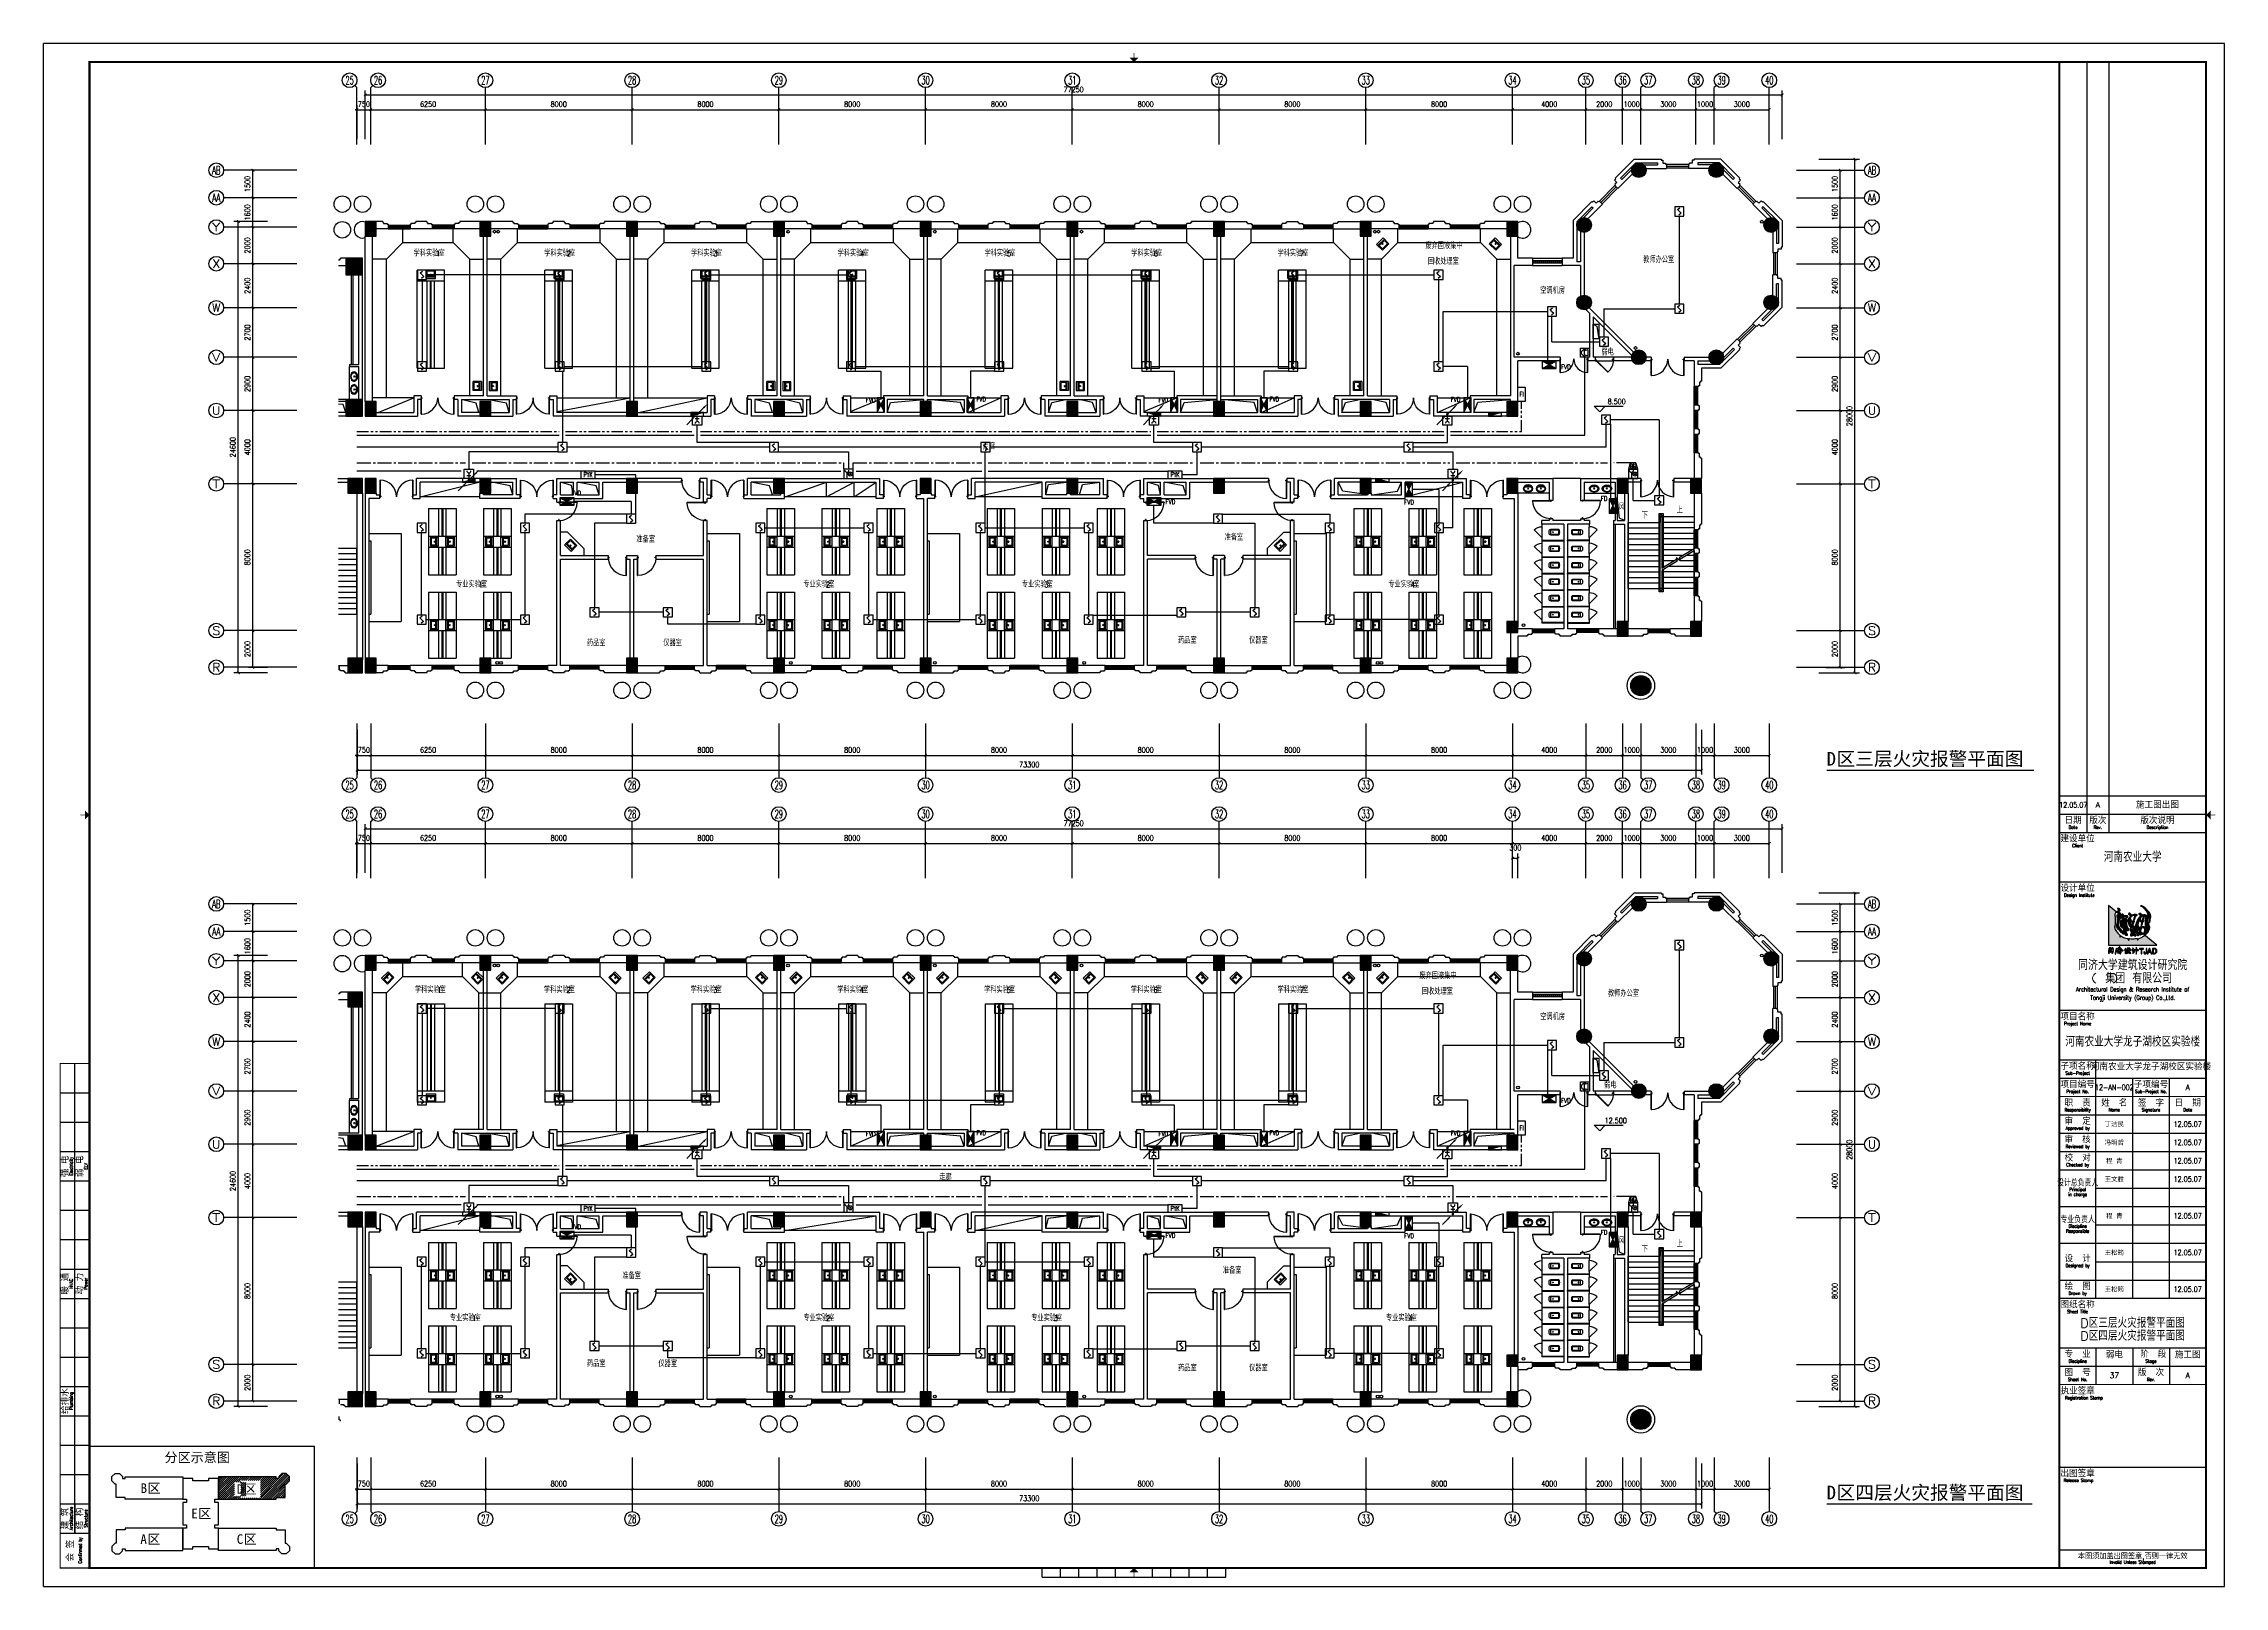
# Model space of a CAD drawing. Extents: x 190999 to 918899, y -200814 to 215286.
# Drawn here: x 547699 to 666599, y -12314 to 71786 of the extents above; entities that cross this region are included whole.
import ezdxf
from ezdxf.enums import TextEntityAlignment as Align

# ---------------------------------------------------------------- set-up
doc = ezdxf.new("R2010")
doc.units = 0
doc.header["$LTSCALE"] = 1000
doc.header["$MEASUREMENT"] = 0
doc.linetypes.add('CENTER2', pattern=[1.125, 0.75, -0.125, 0.125, -0.125])
doc.linetypes.add('PHANTOM2', pattern=[1.25, 0.625, -0.125, 0.125, -0.125, 0.125, -0.125])
doc.layers.get('Defpoints').update_dxf_attribs({"color": 1})
for name, color, linetype in [('00-EQUIP', 3, 'Continuous'), ('00-LWIRE', 4, 'Continuous'), ('00-WIRE-4', 6, 'Continuous'), ('A-卫生间', 250, 'Continuous'), ('A-墙线', 2, 'Continuous'), ('A-外包装修', 250, 'Continuous'), ('A-外窗', 145, 'Continuous'), ('A-家具', 250, 'Continuous'), ('A-门', 167, 'Continuous'), ('AXIS', 3, 'Continuous'), ('AXIS_TEXT', 7, 'Continuous'), ('COLUMN', 2, 'Continuous'), ('DIM_ELEV', 3, 'Continuous'), ('DIM_SYMB', 3, 'Continuous'), ('EQUIP_消火栓', 1, 'Continuous'), ('PUB_HATCH', 250, 'Continuous'), ('PUB_TEXT', 7, 'Continuous'), ('STAIR', 5, 'Continuous'), ('WALL', 2, 'Continuous'), ('WINDOW', 177, 'Continuous'), ('图框', 189, 'Continuous'), ('房间名称', 7, 'Continuous'), ('暖通-风-说明', 3, 'Continuous'), ('洞口线', 165, 'Continuous'), ('电井开洞', 97, 'Continuous'), ('雨水管', 151, 'Continuous')]:
    doc.layers.add(name, color=color, linetype=linetype)
doc.styles.add('_COMPLEX', font='COMPLEX.shx', dxfattribs={"width": 0.5})
doc.styles.add('_TCH_AXIS', font='COMPLEX', dxfattribs={"bigfont": 'GBCBIG'})
doc.styles.add('_TCH_DIM', font='SIMPLEX', dxfattribs={"bigfont": 'GBCBIG'})
doc.styles.add('COMPLEX', font='COMPLEX')
doc.styles.add('DIM_FONT', font='SIMPLEX', dxfattribs={"width": 0.7, "bigfont": 'GBCBIG'})
doc.styles.add('HT', font='simhei.ttf')
doc.styles.add('HZ-ZGBZ', font='romanc.shx', dxfattribs={"width": 0.65})
doc.styles.get("Standard").update_dxf_attribs({"font": 'simhei.ttf'})
doc.styles.add('TKZ1_tjhts.shx', font='tjromant.shx', dxfattribs={"bigfont": 'tjhts.shx'})
doc.styles.add('TKZ2_tjkts.shx', font='tjromant.shx', dxfattribs={"bigfont": 'tjkts.shx'})
doc.styles.add('XXK', font='romans.shx', dxfattribs={"width": 0.75, "bigfont": 'hzf.shx'})
doc.styles.add('zz-1', font='arial.ttf', dxfattribs={"width": 0.8})
doc.styles.add('车', font='simhei.ttf')
doc.linetypes.add('4INE', pattern='A,1,-0.15,["4",XXK,S=0.3,R=0,X=-0.1,Y=-0.1],-0.25', length=1.4)
doc.linetypes.add('BIG-DLINE', pattern='A,1,-0.15,["D",XXK,S=0.2,R=0,X=-0.1,Y=-0.09],-0.2', length=1.35)
doc.dimstyles.new('DIMN', dxfattribs={"dimtxt": 300, "dimasz": 100, "dimexe": 250, "dimexo": 300, "dimgap": 150, "dimtad": 1, "dimdec": 0, "dimzin": 0, "dimdsep": 46, "dimtxsty": 'DIM_FONT', "dimblk": 'ARCHTICK', "dimcen": 0.09, "dimclrt": 7, "dimazin": 2, "dimtfac": 1, "dimtdec": 0, "dimtix": 1, "dimtmove": 2, "dimatfit": 3, "dimfxl": 0, "dimtolj": 1, "dimtzin": 0, "dimarcsym": 0})

msp = doc.modelspace()

# ---------------------------------------------------------------- texts
at = {"layer": 'PUB_TEXT', "style": '_TCH_DIM', "width": 0.705882}
for s, p in [('8.500', (632970.6, 52127.3)), ('12.500', (632810.6, 12930))]:
    msp.add_text(s, height=297.5, dxfattribs=at).set_placement(p)
at = {"layer": 'PUB_TEXT'}
for s, height, style, p in [('上', 337.6, '_TCH_DIM', (636735.3, 46196.5)), ('下', 337.6, '_TCH_DIM', (634834.6, 45896.5)), ('D', 746.8, 'HT', (644913.4, 32428.7)), ('区三层火灾报警平面图', 746.84, 'HT', (645453.5, 32428.7)), ('下', 337.6, '_TCH_DIM', (634834.6, 5896.5)), ('上', 337.6, '_TCH_DIM', (636735.3, 6196.5)), ('D', 746.8, 'HT', (644913.4, -7571.3)), ('区四层火灾报警平面图', 746.84, 'HT', (645453.5, -7571.3))]:
    msp.add_text(s, height=height, dxfattribs=dict(at, style=style)).set_placement(p)
at = {"layer": '图框', "color": 3, "style": 'TKZ1_tjhts.shx'}
for s, height, p in [('D区三层火灾报警平面图', 500, (661598.5, 2036.5)), ('D区四层火灾报警平面图', 500, (661598.5, 1336.5)), ('37', 300, (660598.5, -813.5))]:
    msp.add_text(s, height=height, dxfattribs=at).set_placement(p, align=Align.MIDDLE_CENTER)
at = {"layer": '房间名称'}
for s, height, style, p in [('废弃固液集中', 337.59, '_TCH_DIM', (623038.5, 60602.1)), ('学科实验室', 337.59, '_TCH_DIM', (567873.2, 60193.6)), ('学科实验室', 337.59, '_TCH_DIM', (574996.1, 60193.6)), ('学科实验室', 337.59, '_TCH_DIM', (582996.1, 60193.6)), ('学科实验室', 337.59, '_TCH_DIM', (590991.1, 60193.6)), ('学科实验室', 337.59, '_TCH_DIM', (598996.1, 60193.6)), ('学科实验室', 337.59, '_TCH_DIM', (607001.1, 60193.6)), ('学科实验室', 337.59, '_TCH_DIM', (614970.6, 60193.6)), ('回收处理室', 337.59, '_TCH_DIM', (623172.5, 59747.5)), ('教师办公室', 337.59, '_TCH_DIM', (634912.2, 59838.7)), ('空调机房', 337.59, '_TCH_DIM', (629296.8, 58160.5)), ('弱电', 337.59, '_TCH_DIM', (632636.3, 54796.2)), ('走廊', 337.59, '_TCH_DIM', (598898.1, 49655.4)), ('风', 337.6, '_TCH_DIM', (633569.1, 46364.3)), ('准备室', 337.59, '_TCH_DIM', (580017.5, 44596.3)), ('准备室', 337.59, '_TCH_DIM', (612088.2, 44709.7)), ('专业实验室', 337.59, '_TCH_DIM', (570187.1, 42143.2)), ('专业实验室', 337.59, '_TCH_DIM', (589123.1, 42143.2)), ('专业实验室', 337.59, '_TCH_DIM', (601034.5, 42143.2)), ('专业实验室', 337.59, '_TCH_DIM', (621021.6, 42143.2)), ('药品室', 337.59, '_TCH_DIM', (577319.1, 38948.9)), ('仪器室', 337.59, '_TCH_DIM', (581486.2, 38948.9)), ('药品室', 337.59, '_TCH_DIM', (609551.5, 39089.4)), ('仪器室', 337.59, '_TCH_DIM', (613424.4, 39089.4)), ('学科实验室', 337.59, '_TCH_DIM', (567940.6, 20046.7)), ('学科实验室', 337.59, '_TCH_DIM', (574977.2, 20046.7)), ('学科实验室', 337.59, '_TCH_DIM', (582977.2, 20046.7)), ('学科实验室', 337.59, '_TCH_DIM', (590972.2, 20046.7)), ('学科实验室', 337.59, '_TCH_DIM', (598977.2, 20046.7)), ('学科实验室', 337.59, '_TCH_DIM', (606982.2, 20046.7)), ('学科实验室', 337.59, '_TCH_DIM', (614977.2, 20046.7)), ('废弃固液集中', 337.59, '_TCH_DIM', (622711.5, 20806.7)), ('回收处理室', 337.59, '_TCH_DIM', (622845.6, 19952.1)), ('教师办公室', 337.59, '_TCH_DIM', (632992.1, 19838.7)), ('空调机房', 337.59, '_TCH_DIM', (629296.8, 18568.4)), ('弱电', 337.59, '_TCH_DIM', (632780.3, 14840.2)), ('走廊', 337.59, '_TCH_DIM', (596534.6, 9832.9)), ('风', 337.6, '_TCH_DIM', (633569.1, 6364.3)), ('准备室', 337.59, '_TCH_DIM', (579251.7, 4448.7)), ('准备室', 337.59, '_TCH_DIM', (611994.8, 4741)), ('专业实验室', 337.59, '_TCH_DIM', (569847.6, 2154.8)), ('专业实验室', 337.59, '_TCH_DIM', (589128.7, 2154.8)), ('专业实验室', 337.59, '_TCH_DIM', (601546.6, 2154.8)), ('专业实验室', 337.59, '_TCH_DIM', (620883.4, 2154.8)), ('药品室', 337.59, '_TCH_DIM', (577325.2, -341.3)), ('仪器室', 337.59, '_TCH_DIM', (581222.2, -341.3)), ('药品室', 337.59, '_TCH_DIM', (609551.5, -577.9)), ('仪器室', 337.59, '_TCH_DIM', (613424.4, -577.9)), ('分区示意图', 522.78, 'HT', (554289.8, -5543.7)), ('B', 522.8, 'HT', (552984, -7222.5)), ('区', 522.8, 'HT', (553362.1, -7222.5)), ('D', 522.8, 'HT', (558226, -7267.7)), ('区', 522.8, 'HT', (558604.1, -7267.7)), ('E', 522.8, 'HT', (555746, -8601.5)), ('区', 522.8, 'HT', (556124.1, -8601.5)), ('A', 522.8, 'HT', (552972.2, -9998.8)), ('区', 522.8, 'HT', (553350.3, -9998.8)), ('C', 522.8, 'HT', (558226, -9996.9)), ('区', 522.8, 'HT', (558604.1, -9996.9))]:
    msp.add_text(s, height=height, dxfattribs=dict(at, style=style)).set_placement(p)
at = {"layer": '房间名称', "style": '_TCH_DIM', "width": 0.705882}
for s, p in [('1', (569101.9, 60193.6)), ('2', (576224.8, 60193.6)), ('3', (584224.8, 60193.6)), ('4', (592219.8, 60193.6)), ('5', (600224.8, 60193.6)), ('6', (608229.8, 60193.6)), ('7', (616199.3, 60193.6)), ('1', (571415.8, 42143.2)), ('2', (590351.8, 42143.2)), ('3', (602263.2, 42143.2)), ('4', (622250.3, 42143.2)), ('1', (569169.3, 20046.7)), ('2', (576205.9, 20046.7)), ('3', (584205.9, 20046.7)), ('4', (592200.9, 20046.7)), ('5', (600205.9, 20046.7)), ('6', (608210.9, 20046.7)), ('7', (616205.9, 20046.7)), ('1', (571076.3, 2154.8)), ('2', (590357.4, 2154.8)), ('3', (602775.3, 2154.8)), ('4', (622112.2, 2154.8))]:
    msp.add_text(s, height=297.5, dxfattribs=at).set_placement(p)
at = {"layer": '暖通-风-说明', "style": 'HZ-ZGBZ', "width": 0.7}
for s, p in [('FVD', (630435.8, 54045.3)), ('FVD', (592532.4, 52229.4)), ('FVD', (598554.2, 52279.4)), ('FVD', (608486.9, 52229.4)), ('FVD', (614540.7, 52279.4)), ('FVD', (624420.4, 52266.1)), ('FVD', (576476.1, 47165.8)), ('FVD', (608874.1, 46688.4)), ('FVD', (621886.6, 46664.6)), ('FD', (632606.8, 46860.7)), ('FVD', (630435.8, 14045.3)), ('FVD', (592532.4, 12229.4)), ('FVD', (598554.2, 12279.4)), ('FVD', (608486.9, 12229.4)), ('FVD', (614540.7, 12279.4)), ('FVD', (624420.4, 12266.1)), ('FVD', (576476.1, 7165.8)), ('FVD', (608874.1, 6688.4)), ('FVD', (621886.6, 6664.6)), ('FD', (632606.8, 6860.7))]:
    msp.add_text(s, height=250, dxfattribs=at).set_placement(p)

# ---------------------------------------------------------------- blocks, each defined once
blk = doc.blocks.new('TJAD_TK_LOGO')
at = {"layer": '图框'}
for points in [[(0.309, 0.239, -0.055111), (0.298, 0.218, -0.399817), (0.289, 0.213, -0.15154), (0.281, 0.216, -0.301448), (0.281, 0.226, 0.010306), (0.289, 0.248, -0.01851), (0.216, 0.33, -0.103184), (0.157, 0.423, -0.120959), (0.156, 0.5, 0.063512), (0.168, 0.638, 0.024265), (0.163, 0.716, -0.039016), (0.159, 0.759, -0.148803), (0.167, 0.795, -0.063522), (0.19, 0.819, -0.021561), (0.199, 0.827), (0, 0.989), (0, 0.014), (1.2, 0.014), (0.901, 0.256, -0.02734), (0.87, 0.232, -0.056811), (0.802, 0.195, -0.043653), (0.743, 0.178, 0.070224), (0.74, 0.168, -0.155586), (0.734, 0.146, -0.268078), (0.715, 0.144, 0.046034), (0.714, 0.151, -0.10837), (0.716, 0.158, 0.067272), (0.719, 0.172, 0.007869), (0.606, 0.171, -0.018474), (0.519, 0.174, 0.089356), (0.513, 0.16, -0.084297), (0.509, 0.144, -0.378712), (0.498, 0.137, -0.129516), (0.487, 0.142, 0.010082), (0.489, 0.148, -0.06366), (0.493, 0.159, -0.047427), (0.496, 0.17, 0.412458), (0.493, 0.175, 0.04646), (0.459, 0.179, -0.083304), (0.398, 0.192, -0.056916)], [(0.278, 0.851, 0.150805), (0.286, 0.87, 0.118181), (0.284, 0.888, 0.061251), (0.278, 0.901, 0.110829), (0.266, 0.912, 0.065976), (0.248, 0.919, 0.129921), (0.229, 0.92, 0.40681), (0.226, 0.916, 0.07663), (0.23, 0.907, -0.019502), (0.237, 0.896, -0.085799), (0.241, 0.884, -0.150999), (0.235, 0.858, -0.086307), (0.225, 0.846, -0.019332), (0.206, 0.833, 0.015742), (0.199, 0.827), (0.264, 0.775, -0.014783), (0.267, 0.774, -0.092021), (0.285, 0.767, -0.021612), (0.299, 0.758, 0.020501), (0.302, 0.757, -0.138406), (0.302, 0.756, -0.004327), (0.304, 0.756, 0.041521), (0.307, 0.755, 0.017006), (0.309, 0.756, 0.175362), (0.313, 0.76, 0.115175), (0.313, 0.77, 0.133458), (0.302, 0.795, 0.090138), (0.282, 0.811, 0.068529), (0.267, 0.817, -0.013934), (0.257, 0.819, -0.201719), (0.25, 0.824, -0.378426), (0.25, 0.831, -0.084166), (0.26, 0.837, 0.070184)], [(0.264, 0.775, 0.064867), (0.248, 0.774, 0.116531), (0.226, 0.765, 0.208218), (0.216, 0.75, 0.02194), (0.216, 0.741, -0.003556), (0.223, 0.64, -0.008585), (0.225, 0.606, -0.036626), (0.224, 0.587, -0.030322), (0.219, 0.565, 0.008639), (0.208, 0.528, 0.029199), (0.201, 0.493, 0.047639), (0.199, 0.469, 0.083135), (0.203, 0.45, 0.077424), (0.222, 0.419, 0.095524), (0.251, 0.392, 0.133345), (0.255, 0.391, 0.037671), (0.266, 0.395, -0.074764), (0.289, 0.401, -0.017227), (0.311, 0.402, 0.103318), (0.324, 0.403, 0.529251), (0.324, 0.406, 0.058891), (0.31, 0.414, -0.106556), (0.272, 0.441, -0.157893), (0.244, 0.5, -0.090292), (0.241, 0.541, -0.061166), (0.257, 0.612, -0.11155), (0.27, 0.637, -0.016825), (0.293, 0.661, -0.002917), (0.333, 0.697, 0.013927), (0.345, 0.708)], [(0.474, 0.731, 0.018572), (0.473, 0.731), (0.473, 0.732, 0.06936), (0.47, 0.733, 0.047212), (0.46, 0.735, 0.024282), (0.443, 0.735, -0.000753), (0.412, 0.735, -0.013374), (0.392, 0.736, -0.164458), (0.382, 0.74, -0.15617), (0.376, 0.751, 0.064833), (0.371, 0.765, 0.17195), (0.36, 0.774, 0.077232), (0.348, 0.779, 0.099365), (0.341, 0.778, 0.128164), (0.335, 0.776, 0.199677), (0.331, 0.766, 0.156287), (0.335, 0.754, 0.086381), (0.343, 0.746, 0.029794), (0.351, 0.742, -0.218512), (0.359, 0.734, -0.050196), (0.36, 0.726, -0.223734), (0.356, 0.72, -0.013892), (0.345, 0.708), (0.359, 0.697, -0.00619), (0.387, 0.712, -0.093205), (0.434, 0.721, -0.103421), (0.439, 0.72, -0.384925), (0.441, 0.717, -0.045853), (0.438, 0.703, -0.014561), (0.423, 0.658, 0.006316), (0.419, 0.648), (0.432, 0.637, -0.003465), (0.435, 0.644, -0.002724), (0.456, 0.704, -0.338072), (0.461, 0.707, 0.005218), (0.473, 0.707, 0.309415), (0.476, 0.708, 0.132077), (0.479, 0.71, 0.147744), (0.481, 0.715, 0.135646), (0.481, 0.723, 0.18433)], [(0.756, 0.375, 0.010654), (0.758, 0.371, 0.091005), (0.765, 0.363, 0.311976), (0.77, 0.363)]]:
    blk.add_hatch(color=256, dxfattribs=at).paths.add_polyline_path(points)
h = blk.add_hatch(color=256, dxfattribs=at)
h.paths.add_polyline_path([(0.393, 0.563, -0.011586), (0.397, 0.579, 0.253288), (0.396, 0.579, 0.095247), (0.388, 0.58, -0.0106), (0.376, 0.58, -0.133876), (0.361, 0.583, -0.082431), (0.345, 0.596, -0.01622), (0.332, 0.612, 0.042319), (0.324, 0.621, 0.140851), (0.317, 0.624, 0.145933), (0.308, 0.622, 0.038492), (0.302, 0.618), (0.302, 0.618, 0.000616), (0.3, 0.616, 0.032553), (0.298, 0.615, 0.095329), (0.294, 0.61, 0.096767), (0.291, 0.597, -0.001525), (0.288, 0.574, 0.034244), (0.285, 0.552, 0.085899), (0.292, 0.504, 0.097395), (0.314, 0.467, 0.083463), (0.339, 0.445, 0.098864), (0.352, 0.441, 0.30663), (0.356, 0.443, 0.075685), (0.361, 0.453, 0.009946), (0.371, 0.491, -0.023424), (0.378, 0.51, 0.034776)])
h.paths.add_polyline_path([(0.333, 0.372, 0.321528), (0.33, 0.377, 0.021484), (0.291, 0.382, 0.022843), (0.282, 0.382, 0.102534), (0.276, 0.381, 0.130045), (0.272, 0.378, 0.267367), (0.271, 0.374, -0.005872), (0.276, 0.364, 0.058515), (0.28, 0.355, 0.081344), (0.295, 0.338, 0.099387), (0.309, 0.33, 0.035917), (0.315, 0.328, 0.245908), (0.318, 0.33, 0.105203), (0.327, 0.349, -0.034055), (0.332, 0.365, 0.056891)])
h.paths.add_polyline_path([(0.431, 0.34, 0.245812), (0.436, 0.359, 0.065072), (0.425, 0.393, 0.134826), (0.425, 0.393, -0.114996), (0.425, 0.394, 0.061748), (0.418, 0.405, 0.16919), (0.41, 0.409, 0.009694), (0.393, 0.411, 0.017654), (0.382, 0.412, 0.044621), (0.374, 0.411, 0.15913), (0.368, 0.408, 0.263058), (0.367, 0.404, 0.037983), (0.375, 0.384, -0.091013), (0.378, 0.375, -0.183458), (0.376, 0.37, -0.186991), (0.37, 0.367, -0.076588), (0.364, 0.367, 0.012233), (0.357, 0.368, 0.175338), (0.353, 0.367, 0.023216), (0.34, 0.33, 0.04069), (0.336, 0.312, 0.28537), (0.339, 0.306, 0.048651), (0.347, 0.302, -0.083296), (0.359, 0.295, 0.044689), (0.367, 0.289, 0.196761), (0.378, 0.288, 0.127879), (0.395, 0.298, 0.050671)])
h.paths.add_polyline_path([(0.463, 0.285, 0.013244), (0.461, 0.293, 0.042352), (0.454, 0.311, 0.086452), (0.451, 0.314, 0.181931), (0.447, 0.314, 0.105167), (0.437, 0.307, 0.063777), (0.422, 0.289, 0.079039), (0.415, 0.273, 0.295118), (0.417, 0.263, 0.12746), (0.426, 0.259, 0.051219), (0.438, 0.258, -0.006938), (0.459, 0.255, 0.101871), (0.472, 0.256, 0.282022), (0.475, 0.26, 0.127329), (0.473, 0.266), (0.473, 0.266, -0.004335)])
h.paths.add_polyline_path([(0.658, 0.308, -0.058552), (0.645, 0.335, -0.043685), (0.641, 0.359, 0.088622), (0.637, 0.372, 0.151789), (0.622, 0.385, -0.046532), (0.606, 0.394, 0.04555), (0.599, 0.398, 0.043142), (0.597, 0.399), (0.597, 0.399, 0.251715), (0.586, 0.396, 0.137334), (0.576, 0.371, -0.022108), (0.571, 0.349, 0.025269), (0.557, 0.305, -0.028381), (0.55, 0.284, 0.095667), (0.544, 0.258, 0.266705), (0.554, 0.241, 0.133638), (0.581, 0.24, 0.117773), (0.634, 0.259, 0.081266), (0.66, 0.285, 0.080524), (0.663, 0.292), (0.663, 0.292), (0.664, 0.292), (0.664, 0.295), (0.663, 0.295, 0.059624)])
h.paths.add_polyline_path([(0.568, 0.406, 0.121011), (0.564, 0.41, 0.051248), (0.55, 0.42, 0.077555), (0.545, 0.422, 0.238499), (0.542, 0.421, 0.167798), (0.541, 0.418, 0.09655), (0.541, 0.4, -0.014406), (0.543, 0.392, -0.00033), (0.545, 0.375, 0.1059), (0.551, 0.357, 0.313865), (0.556, 0.357, 0.231713), (0.56, 0.364, 0.026659), (0.564, 0.385, -0.007425), (0.568, 0.4, 0.16995)])
h.paths.add_polyline_path([(0.679, 0.25, 0.082015), (0.68, 0.258, 0.360369), (0.675, 0.264, 0.094324), (0.668, 0.263, 0.109868), (0.666, 0.263, -0.017853), (0.664, 0.262), (0.663, 0.262, 0.095638), (0.652, 0.251, 0.069381), (0.647, 0.242, 0.391778), (0.649, 0.238, 0.16265), (0.658, 0.237, 0.029698), (0.663, 0.239), (0.664, 0.239, 0.027865), (0.674, 0.243, 0.232972)])
h.paths.add_polyline_path([(0.765, 0.309, -0.00792), (0.766, 0.312, -0.04061), (0.767, 0.316, 0.057732), (0.769, 0.323, 0.231089), (0.766, 0.331, 0.223752), (0.755, 0.33, 0.032861), (0.734, 0.315, -0.012035), (0.716, 0.303, 0.160241), (0.7, 0.287, 0.160304), (0.7, 0.267, 0.221951), (0.709, 0.256, 0.080228), (0.726, 0.248, 0.124433), (0.741, 0.247, 0.177577), (0.748, 0.255, 0.06059), (0.758, 0.283, -0.013372)])
h = blk.add_hatch(color=256, dxfattribs=at)
h.paths.add_polyline_path([(0.419, 0.648), (0.359, 0.697, 0.122439), (0.344, 0.679, 0.077208), (0.338, 0.662, 0.221374), (0.343, 0.64, -0.044103), (0.353, 0.625, 0.092474), (0.367, 0.606, 0.149827), (0.383, 0.599, 0.078107), (0.401, 0.6, 0.300992), (0.408, 0.607, 0.003448), (0.412, 0.624, -0.014936)])
h.paths.add_polyline_path([(0.448, 0.531, -0.118411), (0.466, 0.61), (0.432, 0.637, 0.013731), (0.424, 0.609, 0.354128), (0.426, 0.607, 0.149403), (0.425, 0.606, -0.033756), (0.429, 0.605, -0.301225), (0.432, 0.602, -0.067966), (0.431, 0.585, -0.155357), (0.425, 0.583, -0.0383), (0.418, 0.581, 0.394404), (0.414, 0.577, -0.002997), (0.393, 0.506, 0.027314), (0.376, 0.437, 0.262389), (0.377, 0.431, 0.054171), (0.409, 0.43, -0.120269), (0.432, 0.428, -0.238212), (0.445, 0.415, -0.030328), (0.452, 0.384, 0.177342), (0.459, 0.369, 0.189169), (0.473, 0.367, 0.024901), (0.494, 0.37, 0.43233), (0.503, 0.381, 0.054023), (0.499, 0.406, 0.072563), (0.493, 0.423, -0.024272), (0.473, 0.455, -0.09052)])
h.paths.add_polyline_path([(0.591, 0.509), (0.494, 0.587, 0.02545), (0.492, 0.572, 0.128799), (0.501, 0.52, 0.044216), (0.522, 0.484, 0.076323), (0.548, 0.46, 0.034366), (0.562, 0.452, 0.076032), (0.572, 0.449, 0.341488), (0.575, 0.451, 0.069217), (0.584, 0.479, 0.009229)])
h.paths.add_polyline_path([(0.606, 0.496, 0.003269), (0.602, 0.481, 0.051211), (0.597, 0.445, 0.204101), (0.599, 0.435, -0.011598), (0.623, 0.42, -0.044991), (0.66, 0.394, -0.200983), (0.669, 0.38, -0.006426), (0.679, 0.338, 0.079721), (0.687, 0.311, 0.326464), (0.691, 0.309, 0.087838), (0.695, 0.311, 0.087656), (0.715, 0.332, 0.286319), (0.72, 0.36, 0.076349), (0.701, 0.389, -0.160397), (0.676, 0.44), (0.676, 0.44)])
h.paths.add_polyline_path([(0.852, 0.297), (0.79, 0.347, 0.007087), (0.777, 0.301, 0.070922), (0.774, 0.275, 0.248353), (0.779, 0.265, 0.199635), (0.795, 0.268, -0.006886), (0.813, 0.275, 0.05678), (0.847, 0.293, 0.006803)])
h = blk.add_hatch(color=256, dxfattribs=at)
h.paths.add_polyline_path([(0.712, 0.755, 0.083086), (0.708, 0.761, 0.127732), (0.701, 0.764, 0.060999), (0.673, 0.768, 0.050289), (0.649, 0.769, 0.061315), (0.626, 0.765, -0.058239), (0.605, 0.759, -0.023274), (0.577, 0.756, -0.318074), (0.565, 0.762, -0.012807), (0.546, 0.787, 0.176594), (0.527, 0.801, 0.141446), (0.512, 0.802, 0.254042), (0.501, 0.793, 0.094349), (0.5, 0.777, 0.272202), (0.507, 0.767, 0.06938), (0.523, 0.763, -0.099001), (0.54, 0.758, -0.173209), (0.549, 0.747, -0.244282), (0.547, 0.738, -0.042049), (0.531, 0.716, 0.019533), (0.504, 0.683, 0.074328), (0.489, 0.659, -0.003717), (0.466, 0.61), (0.494, 0.587, -0.03259), (0.498, 0.607, -0.114709), (0.504, 0.617), (0.507, 0.619), (0.509, 0.62), (0.512, 0.62), (0.514, 0.619), (0.523, 0.614), (0.529, 0.609), (0.548, 0.592), (0.554, 0.586), (0.555, 0.586, 0.137325), (0.563, 0.582, 0.052206), (0.581, 0.58, -0.039081), (0.596, 0.578, -0.061234), (0.6, 0.577, -0.389955), (0.602, 0.574, -0.015439), (0.601, 0.566, -0.009793), (0.592, 0.514, -0.001555), (0.591, 0.509), (0.606, 0.496, -0.005675), (0.613, 0.522, 0.021764), (0.624, 0.57, -0.037231), (0.627, 0.579, -0.166808), (0.63, 0.581, 0.014415), (0.637, 0.584, 0.232872), (0.642, 0.591, 0.087887), (0.641, 0.601, 0.002273), (0.638, 0.615, -0.178357), (0.638, 0.619, -0.001216), (0.651, 0.66, -0.011476), (0.664, 0.699, -0.017032), (0.676, 0.729, -0.192629), (0.689, 0.74, -0.05264), (0.702, 0.745, 0.121865), (0.712, 0.748, 0.384919)])
h.paths.add_polyline_path([(0.597, 0.737, -0.021509), (0.628, 0.747, -0.053885), (0.638, 0.749, -0.363115), (0.652, 0.741, -0.093078), (0.646, 0.705, 0.023125), (0.622, 0.626, -0.067346), (0.613, 0.603, -0.278742), (0.606, 0.6, -0.067064), (0.586, 0.602, -0.223721), (0.563, 0.619, -0.070697), (0.543, 0.661, -0.171192), (0.544, 0.69, -0.090372), (0.564, 0.717, -0.097027)], flags=16)
h = blk.add_hatch(color=256, dxfattribs=at)
h.paths.add_polyline_path([(0.982, 0.688, -0.266995), (0.988, 0.691, -0.078548), (0.994, 0.689, -0.061401), (1.001, 0.685, -0.140506), (1.007, 0.676, -0.075077), (1.01, 0.653, -0.023792), (1.008, 0.62, 0.028581), (1.007, 0.585, 0.083513), (1.009, 0.572, 0.556873), (1.014, 0.571, 0.099876), (1.028, 0.596, 0.058859), (1.035, 0.633, 0.00868), (1.036, 0.66, -0.055868), (1.045, 0.71, 0.012909), (1.049, 0.719, 0.07627), (1.048, 0.734, 0.168287), (0.983, 0.856, 0.045812), (0.89, 0.946, 0.082299), (0.824, 0.983, 0.045024), (0.802, 0.988, 0.184323), (0.796, 0.987, 0.401214), (0.797, 0.985, 0.073894), (0.803, 0.98, 0.009968), (0.828, 0.967, -0.045085), (0.849, 0.953, -0.042435), (0.89, 0.913, -0.014659), (0.933, 0.859, -0.075958), (0.979, 0.767, 0.183281), (0.919, 0.704, 0.093166), (0.905, 0.577, 0.002645), (0.905, 0.539), (0.95, 0.539, -0.021718), (0.951, 0.561, -0.060902), (0.951, 0.563, -0.750169), (0.953, 0.563, -0.062141), (0.956, 0.558, -0.02804), (0.962, 0.541, -0.001207), (0.963, 0.539), (0.999, 0.539), (0.998, 0.542), (0.986, 0.581, -0.042759), (0.971, 0.648, -0.166183), (0.976, 0.68, -0.02967)])
h.paths.add_polyline_path([(0.921, 0.747, 0.337691), (0.922, 0.75, 0.234051), (0.918, 0.756, 0.085029), (0.898, 0.762, 0.109404), (0.867, 0.76, 0.027051), (0.842, 0.75, 0.096966), (0.82, 0.779, 0.147389), (0.788, 0.798, 0.110178), (0.765, 0.798, 0.193659), (0.754, 0.789, 0.105864), (0.751, 0.781, 0.322715), (0.756, 0.77, 0.090222), (0.775, 0.763, 0.021428), (0.79, 0.76, -0.062248), (0.802, 0.756, -0.0489), (0.814, 0.75, 0.061445), (0.828, 0.743, 0.045204), (0.773, 0.709, 0.105153), (0.746, 0.68, 0.017534), (0.699, 0.593, 0.04727), (0.677, 0.539), (0.731, 0.539, -0.016538), (0.733, 0.546, -0.06987), (0.755, 0.615, -0.55525), (0.762, 0.616, 0.087068), (0.773, 0.608, 0.000587), (0.779, 0.605, 0.051645), (0.781, 0.604, 0.002312), (0.798, 0.592, 0.1078), (0.815, 0.585, 0.06971), (0.83, 0.588, -0.002349), (0.824, 0.554, -0.014725), (0.822, 0.539), (0.839, 0.539, -0.003665), (0.842, 0.55, -0.003176), (0.85, 0.584, -0.214328), (0.855, 0.589, 0.079005), (0.864, 0.594, 0.136284), (0.869, 0.604, 0.042038), (0.87, 0.61, 0.121208), (0.869, 0.615, 0.033156), (0.864, 0.622, -0.089896), (0.861, 0.627, -0.153361), (0.862, 0.632, -0.00558), (0.876, 0.678, -0.02004), (0.892, 0.724, -0.10938), (0.9, 0.737, 0.024126), (0.911, 0.741, 0.094696)])
h.paths.add_polyline_path([(0.871, 0.737, -0.143663), (0.867, 0.714, 0.018808), (0.849, 0.654, -0.117601), (0.837, 0.612, -0.229986), (0.819, 0.61, -0.2857), (0.79, 0.639, -0.267121), (0.803, 0.697, -0.053371), (0.832, 0.724, -0.07094), (0.861, 0.743, -0.49062)], flags=16)
h = blk.add_hatch(color=256, dxfattribs=at)
h.paths.add_polyline_path([(0.952, 0.5, -0.00262), (0.951, 0.526, -0.01182), (0.95, 0.539), (0.905, 0.539, 0.006126), (0.905, 0.449, 0.002492), (0.906, 0.412, 0.048247), (0.887, 0.46, 0.065909), (0.883, 0.465, 0.224936), (0.877, 0.467, 0.038284), (0.864, 0.466, -0.06616), (0.83, 0.465, -0.485088), (0.827, 0.467, -0.101913), (0.828, 0.487, -0.016956), (0.839, 0.539), (0.822, 0.539, -0.017973), (0.817, 0.52, -0.010562), (0.81, 0.476, -0.208845), (0.803, 0.461, -0.11949), (0.791, 0.457, -0.131776), (0.748, 0.465, -0.127624), (0.732, 0.488, -0.118385), (0.731, 0.539), (0.677, 0.539, 0.005191), (0.675, 0.533, 0.105733), (0.676, 0.44), (0.718, 0.405), (0.745, 0.405, -0.078177), (0.747, 0.414, -0.129583), (0.758, 0.426, -0.224047), (0.779, 0.429, -0.071036), (0.78, 0.429, 0.101063), (0.781, 0.428, -0.019588), (0.783, 0.428, -0.023828), (0.784, 0.427, -0.322257), (0.79, 0.416, -0.013384), (0.788, 0.405), (0.804, 0.405, -0.014271), (0.808, 0.414, -0.194353), (0.821, 0.43, -0.094044), (0.855, 0.439, -0.035175), (0.871, 0.44, -0.177154), (0.88, 0.432, -0.054292), (0.893, 0.405), (0.948, 0.405, 0.016129), (0.951, 0.417, 0.043741), (0.953, 0.46, 0.012835)])
h.paths.add_polyline_path([(1.021, 0.458), (1.011, 0.5), (0.999, 0.539), (0.963, 0.539, -0.013434), (0.968, 0.518, -0.01242), (0.972, 0.498, -0.017255), (0.974, 0.479, -0.024091), (0.974, 0.433, -0.03797), (0.971, 0.405), (1.012, 0.405, 0.01383), (1.019, 0.427, 0.116879)])
h.paths.add_polyline_path([(0.967, 0.319, 0.068823), (0.992, 0.356, 0.031999), (1.012, 0.405), (0.971, 0.405, -0.002893), (0.971, 0.403, -0.072675), (0.96, 0.375, -0.038888), (0.948, 0.355, -0.02059), (0.929, 0.332, -0.114728), (0.923, 0.326, -0.052839), (0.914, 0.32), (0.911, 0.319), (0.909, 0.319), (0.909, 0.322), (0.914, 0.334), (0.918, 0.341), (0.933, 0.363), (0.941, 0.383), (0.941, 0.384, 0.030329), (0.948, 0.405), (0.893, 0.405, -0.019139), (0.897, 0.395, -0.131139), (0.901, 0.371, -0.068706), (0.888, 0.337, -0.106182), (0.87, 0.312, -0.027075), (0.852, 0.297), (0.901, 0.256, 0.015633), (0.918, 0.272, -0.009266)])
h = blk.add_hatch(color=256, dxfattribs=at)
h.paths.add_polyline_path([(0.798, 0.379, -0.041396), (0.804, 0.405), (0.788, 0.405, -0.011453), (0.786, 0.396, -0.01007), (0.783, 0.379, -0.034546), (0.778, 0.371, -0.087737), (0.77, 0.363), (0.79, 0.347), (0.79, 0.347, 0.020125)])
h.paths.add_polyline_path([(0.745, 0.405), (0.718, 0.405), (0.756, 0.375, -0.051476), (0.747, 0.393, -0.099669)])
h = blk.add_hatch(color=256, dxfattribs=at)
h.paths.add_polyline_path([(0.109, -0.055, 0.215782), (0.096, -0.053, 0.067417), (0.088, -0.057, -0.168397), (0.072, -0.061, -0.018722), (0.056, -0.059, 0.069135), (0.037, -0.058, -0.211583), (0.032, -0.057, 0.012327), (0.027, -0.054, 0.18165), (0.023, -0.055, 0.234564), (0.014, -0.061, 0.06939), (0.009, -0.077, 0.040114), (0.004, -0.126, 0.00862), (0.004, -0.151, 0.034302), (0.003, -0.186, 0.240525), (0.011, -0.199, 0.151405), (0.014, -0.2, 0.254247), (0.016, -0.192, 0.038225), (0.017, -0.166, -0.061608), (0.019, -0.146, 0.026815), (0.022, -0.113, -0.054652), (0.026, -0.093, -0.028262), (0.029, -0.084, -0.253686), (0.038, -0.079, 0.007206), (0.049, -0.078, -0.006599), (0.073, -0.075, 0.009999), (0.084, -0.072, -0.062381), (0.093, -0.073, -0.15567), (0.099, -0.077, -0.051163), (0.105, -0.085, -0.102101), (0.107, -0.091, -0.03095), (0.107, -0.129, 0.010088), (0.107, -0.15, -0.131285), (0.104, -0.163, -0.019629), (0.101, -0.168, -0.485137), (0.096, -0.17, 0.001583), (0.093, -0.168, 0.165296), (0.088, -0.17, 0.24859), (0.085, -0.178, 0.066176), (0.088, -0.189, 0.038595), (0.091, -0.194, 0.378365), (0.095, -0.196, 0.077759), (0.104, -0.183, 0.016012), (0.112, -0.17, 0.054651), (0.118, -0.155, 0.087206), (0.123, -0.112, 0.064902), (0.117, -0.068, 0.144064)])
h.paths.add_polyline_path([(0.063, -0.093), (0.056, -0.093), (0.053, -0.094), (0.049, -0.096), (0.047, -0.097), (0.046, -0.1, 0.333571), (0.046, -0.104, 0.045952), (0.052, -0.107, 0.064784), (0.062, -0.109, 0.210865), (0.068, -0.107, 0.127927), (0.071, -0.102, 0.211886), (0.07, -0.096, 0.12013), (0.067, -0.094)], flags=17)
h.paths.add_polyline_path([(0.058, -0.146, -0.039434), (0.061, -0.152, 0.054133), (0.064, -0.158, 0.123184), (0.08, -0.15, 0.140353), (0.084, -0.143, 0.284617), (0.083, -0.139, -0.012464), (0.076, -0.135, 0.016141), (0.064, -0.126, -0.029736), (0.041, -0.127, -0.149024), (0.037, -0.13, 0.190304), (0.034, -0.134, 0.089845), (0.033, -0.143, 0.171078), (0.041, -0.157, 0.249801), (0.05, -0.159, 0.378768), (0.055, -0.153, 0.031236), (0.054, -0.146), (0.056, -0.144)], flags=17)
h.paths.add_polyline_path([(0.194, -0.081, -0.130766), (0.193, -0.083, -0.049), (0.189, -0.09, 0.175351), (0.187, -0.096, 0.389375), (0.189, -0.097, 0.146359), (0.197, -0.094, 0.079034), (0.202, -0.089, 0.101244), (0.205, -0.084, 0.132531), (0.205, -0.077, 0.067751), (0.203, -0.072, 0.050259), (0.2, -0.068, 0.454265), (0.198, -0.068, 0.06765), (0.196, -0.073, 0.007561)])
h.paths.add_polyline_path([(0.189, -0.104, 0.313541), (0.186, -0.1, 0.335576), (0.183, -0.102, 0.015792), (0.178, -0.135, -0.057755), (0.171, -0.161, 0.000363), (0.163, -0.186, 0.094511), (0.167, -0.207, 0.230423), (0.17, -0.211, 0.369117), (0.176, -0.206, 0.039319), (0.18, -0.185, -0.109188), (0.189, -0.149, 0.00425), (0.191, -0.143, 0.032369), (0.189, -0.118, -0.025515)])
h.paths.add_polyline_path([(0.251, -0.045, 0.093827), (0.236, -0.063, 0.302072), (0.237, -0.068, 0.296548), (0.244, -0.068, 0.04254), (0.259, -0.06, -0.129019), (0.275, -0.057, -0.117204), (0.279, -0.058, -0.328405), (0.279, -0.061, -0.051459), (0.27, -0.072, 0.085646), (0.26, -0.09, 0.031903), (0.26, -0.093, -0.315533), (0.256, -0.098, -0.134544), (0.251, -0.099, -0.408117), (0.248, -0.096, 0.035639), (0.244, -0.085, 0.084333), (0.242, -0.081, 0.358627), (0.239, -0.08, 0.227473), (0.233, -0.092, 0.148882), (0.235, -0.099, -0.254787), (0.236, -0.106, -0.110418), (0.229, -0.113, -0.032156), (0.217, -0.121, 0.122106), (0.21, -0.128, 0.074479), (0.204, -0.144, 0.233421), (0.206, -0.152, 0.316166), (0.217, -0.152, 0.122903), (0.231, -0.14, 0.056501), (0.241, -0.125, -0.025506), (0.247, -0.11, -0.174643), (0.26, -0.101, 0.004602), (0.266, -0.098, -0.251477), (0.264, -0.107, -0.130218), (0.259, -0.112, 0.16089), (0.254, -0.116, 0.172735), (0.253, -0.123, 0.448793), (0.261, -0.125, 0.141971), (0.272, -0.109, 0.057248), (0.276, -0.094, -0.334885), (0.284, -0.087, -0.076773), (0.288, -0.087, -0.545841), (0.289, -0.089, -0.008092), (0.289, -0.104, 0.139136), (0.295, -0.124, 0.144746), (0.301, -0.128, 0.355116), (0.304, -0.126, 0.046986), (0.306, -0.118, 0.052614), (0.307, -0.115, 0.237681), (0.306, -0.113, 0.025436), (0.302, -0.111, -0.354836), (0.298, -0.107, -0.049448), (0.297, -0.093, -0.035628), (0.297, -0.088, -0.387964), (0.3, -0.084, -0.009611), (0.307, -0.081, 0.187317), (0.311, -0.078, 0.232403), (0.311, -0.072, 0.143525), (0.31, -0.072, 0.022411), (0.288, -0.082, -0.00319), (0.28, -0.086, -0.206179), (0.276, -0.086, -0.165764), (0.274, -0.084, -0.217969), (0.274, -0.08, -0.110096), (0.284, -0.068, -0.031862), (0.296, -0.059, 0.078929), (0.299, -0.057, 0.264707), (0.3, -0.055, 0.034215), (0.298, -0.052, 0.174735), (0.296, -0.052, 0.001752), (0.292, -0.052, -0.177458), (0.287, -0.05, -0.140307), (0.283, -0.047, -0.275752), (0.284, -0.041, 0.167681), (0.285, -0.035, 0.301407), (0.279, -0.03, 0.08311), (0.273, -0.03, 0.130737)])
h.paths.add_polyline_path([(0.327, -0.118, 0.027579), (0.343, -0.127, 0.154526), (0.354, -0.127, 0.082415), (0.363, -0.125, 0.312986), (0.363, -0.119, 0.221824), (0.36, -0.116, 0.031656), (0.355, -0.116, -0.00721), (0.342, -0.112, -0.071904), (0.327, -0.106, -0.267193), (0.324, -0.1, -0.023267), (0.328, -0.092, 0.395574), (0.325, -0.085, 0.188464), (0.317, -0.087, 0.051998), (0.311, -0.09, 0.108508), (0.306, -0.097, 0.200123), (0.304, -0.104, 0.191616), (0.308, -0.109, -0.01282)])
h.paths.add_polyline_path([(0.306, -0.135, 0.188222), (0.299, -0.134, 0.20573), (0.291, -0.139, 0.018376), (0.285, -0.149, -0.117409), (0.277, -0.159, -0.060927), (0.277, -0.146, 0.215117), (0.274, -0.142, 0.470033), (0.27, -0.143, -0.045545), (0.262, -0.149, -0.074224), (0.255, -0.151, -0.568137), (0.252, -0.149, -0.07678), (0.253, -0.144, 0.100197), (0.253, -0.135, 0.387299), (0.25, -0.133, 0.118665), (0.248, -0.134, 0.185429), (0.241, -0.147, -0.018374), (0.239, -0.158, 0.026924), (0.236, -0.169, -0.013447), (0.235, -0.18, 0.097057), (0.236, -0.192, 0.277047), (0.24, -0.195, 0.192921), (0.243, -0.193, 0.125735), (0.246, -0.18, -0.084178), (0.249, -0.165, -0.292454), (0.257, -0.16, -0.427415), (0.263, -0.166, -0.039723), (0.262, -0.177, 0.744354), (0.267, -0.179, 0.173973), (0.275, -0.172, -0.079593), (0.283, -0.162, 0.037997), (0.292, -0.152, -0.536451), (0.3, -0.152, -0.220641), (0.303, -0.166, -0.033334), (0.3, -0.178, -0.02197), (0.292, -0.196, -0.036413), (0.288, -0.204, 0.059035), (0.288, -0.205, 0.221247), (0.289, -0.208, 0.229092), (0.291, -0.208, 0.104052), (0.294, -0.206, 0.039622), (0.303, -0.189, 0.031663), (0.312, -0.173, 0.083922), (0.315, -0.156, 0.095464), (0.311, -0.142, 0.118136)])
h.paths.add_polyline_path([(0.429, -0.094), (0.441, -0.085, 0.028783), (0.422, -0.063), (0.41, -0.071, -0.06685)])
h.paths.add_polyline_path([(0.421, -0.105), (0.402, -0.104), (0.397, -0.104), (0.395, -0.104), (0.395, -0.118), (0.401, -0.118), (0.409, -0.117), (0.416, -0.117), (0.416, -0.171, -0.223037), (0.41, -0.183, -0.003297), (0.409, -0.184), (0.42, -0.194, 0.201777), (0.422, -0.192, -0.033526), (0.454, -0.166, -0.02738), (0.447, -0.153, -0.067274), (0.43, -0.17, -0.004515), (0.43, -0.112, -0.051491), (0.431, -0.104)])
h.paths.add_polyline_path([(0.468, -0.078), (0.468, -0.091, -0.202539), (0.461, -0.102, -0.066868), (0.447, -0.111, -0.101276), (0.461, -0.119, 0.145344), (0.479, -0.102, 0.140249), (0.482, -0.075, -0.003162), (0.512, -0.075, -0.016144), (0.511, -0.091, 0.052901), (0.512, -0.109, 0.214665), (0.515, -0.112, 0.093296), (0.515, -0.112, 0.137117), (0.524, -0.113, 0.000424), (0.537, -0.112, 0.022294), (0.552, -0.111), (0.554, -0.095), (0.55, -0.096), (0.546, -0.097), (0.542, -0.098), (0.536, -0.099), (0.532, -0.1), (0.527, -0.099), (0.526, -0.096), (0.527, -0.081), (0.528, -0.063), (0.521, -0.063), (0.511, -0.063), (0.498, -0.063), (0.486, -0.063), (0.477, -0.063), (0.467, -0.063)])
h.paths.add_polyline_path([(0.506, -0.122, -0.002263), (0.465, -0.122, -0.028919), (0.449, -0.121), (0.449, -0.135), (0.457, -0.134), (0.467, -0.133, -0.001197), (0.501, -0.133, 0.000411), (0.519, -0.133, -0.117897), (0.498, -0.165, -0.081518), (0.473, -0.138), (0.459, -0.142, 0.067412), (0.487, -0.172, -0.099344), (0.437, -0.187, -0.117302), (0.449, -0.199, 0.051291), (0.498, -0.18, 0.052048), (0.547, -0.197, -0.102524), (0.557, -0.182, -0.086164), (0.51, -0.172, 0.112398), (0.541, -0.121, -0.018709)])
h.paths.add_polyline_path([(0.604, -0.118), (0.604, -0.175, -0.094232), (0.598, -0.183), (0.608, -0.197), (0.647, -0.161), (0.64, -0.147), (0.619, -0.169), (0.619, -0.124, -0.058001), (0.621, -0.106, 0.319569), (0.62, -0.105, 0.045142), (0.606, -0.106, 0.020451), (0.594, -0.106, -0.034776), (0.578, -0.105), (0.578, -0.119, -0.030546)])
h.paths.add_polyline_path([(0.61, -0.06), (0.595, -0.066, -0.049542), (0.614, -0.094), (0.63, -0.087, 0.030356)])
h.paths.add_polyline_path([(0.66, -0.105, -0.019379), (0.635, -0.104), (0.635, -0.119, -0.02608), (0.66, -0.118), (0.682, -0.118), (0.682, -0.173, -0.021278), (0.681, -0.201), (0.697, -0.201, -0.017067), (0.697, -0.172), (0.697, -0.118), (0.715, -0.118, -0.024313), (0.741, -0.119), (0.741, -0.104, -0.018656), (0.71, -0.105), (0.697, -0.105), (0.697, -0.077, -0.143011), (0.702, -0.059, 0.162811), (0.697, -0.057, 0.035376), (0.685, -0.056, 0.004148), (0.681, -0.056, -0.046173), (0.682, -0.068, -0.00345), (0.682, -0.105, -0.001359)])
h.paths.add_polyline_path([(0.767, -0.069), (0.767, -0.085), (0.808, -0.085), (0.808, -0.2), (0.826, -0.2), (0.826, -0.085), (0.867, -0.085), (0.867, -0.069)])
h.paths.add_polyline_path([(0.93, -0.157, -0.040499), (0.929, -0.174, -0.3078), (0.915, -0.188, -0.189438), (0.897, -0.184, -0.186489), (0.89, -0.172, -0.07743), (0.889, -0.158), (0.872, -0.158, 0.198241), (0.882, -0.194, 0.214326), (0.91, -0.204, 0.249549), (0.941, -0.191, 0.135294), (0.948, -0.164), (0.948, -0.069), (0.93, -0.069)])
h.paths.add_polyline_path([(1.028, -0.069), (1.009, -0.069), (0.96, -0.2), (0.979, -0.2), (0.993, -0.161), (1.044, -0.161), (1.058, -0.2), (1.077, -0.2)])
h.paths.add_polyline_path([(1.019, -0.088), (1.039, -0.146), (0.998, -0.146)], flags=16)
h.paths.add_polyline_path([(1.091, -0.069), (1.091, -0.2), (1.14, -0.2, 0.229129), (1.182, -0.183, 0.179316), (1.197, -0.134, 0.181564), (1.183, -0.086, 0.220204), (1.141, -0.069)])
h.paths.add_polyline_path([(1.109, -0.085), (1.139, -0.085, -0.337188), (1.175, -0.108, -0.124189), (1.177, -0.152, -0.40123), (1.139, -0.184), (1.109, -0.184)], flags=16)
for points in [[(0, 0.989), (0, 0.014), (1.2, 0.014)], [(0.867, -0.069), (0.767, -0.069), (0.767, -0.085), (0.808, -0.085), (0.808, -0.2), (0.826, -0.2), (0.826, -0.085), (0.867, -0.085)], [(1.009, -0.069), (0.96, -0.2), (0.979, -0.2), (0.993, -0.161), (1.044, -0.161), (1.058, -0.2), (1.077, -0.2), (1.028, -0.069)], [(1.019, -0.088), (0.998, -0.146), (1.039, -0.146)]]:
    blk.add_lwpolyline(points, close=True, dxfattribs=at)
for points in [[(1.048, 0.734, 0.168287), (0.983, 0.856, 0.045812), (0.89, 0.946, 0.082299), (0.824, 0.983, 0.045024), (0.802, 0.988, 0.184323), (0.796, 0.987, 0.401214), (0.797, 0.985, 0.073894), (0.803, 0.98, 0.009968), (0.828, 0.967, -0.045085), (0.849, 0.953, -0.042435), (0.89, 0.913, -0.014659), (0.933, 0.859, -0.075958), (0.979, 0.767, 0.183281), (0.919, 0.704, 0.093166), (0.905, 0.577, 0.00877), (0.905, 0.449, 0.002492), (0.906, 0.412, 0.048247), (0.887, 0.46, 0.065909), (0.883, 0.465, 0.224936), (0.877, 0.467, 0.038284), (0.864, 0.466, -0.06616), (0.83, 0.465, -0.485088), (0.827, 0.467, -0.101913), (0.828, 0.487, -0.020622), (0.842, 0.55, -0.003176), (0.85, 0.584, -0.214328), (0.855, 0.589, 0.079005), (0.864, 0.594, 0.136284), (0.869, 0.604, 0.042038), (0.87, 0.61, 0.13569), (0.868, 0.615, 0.030912), (0.864, 0.622, -0.089896), (0.861, 0.627, -0.153361), (0.862, 0.632, -0.00558), (0.876, 0.678, -0.02004), (0.892, 0.724, -0.10938), (0.9, 0.737, 0.024126), (0.911, 0.741, 0.094696), (0.921, 0.747, 0.397569), (0.922, 0.751, 0.211166), (0.918, 0.756, 0.085029), (0.898, 0.762, 0.109404), (0.867, 0.76, 0.027051), (0.842, 0.75, 0.096966), (0.82, 0.779, 0.147389), (0.788, 0.798, 0.110178), (0.765, 0.798, 0.193659), (0.754, 0.789, 0.105864), (0.751, 0.781, 0.322715), (0.756, 0.77, 0.090222), (0.775, 0.763, 0.021428), (0.79, 0.76, -0.062248), (0.802, 0.756, -0.0489), (0.814, 0.75, 0.061445), (0.828, 0.743, 0.045204), (0.773, 0.709, 0.105153), (0.746, 0.68, 0.017534), (0.699, 0.593, 0.052474), (0.675, 0.533, 0.105733), (0.676, 0.44, 0.160397), (0.701, 0.389, -0.076349), (0.72, 0.36, -0.286319), (0.715, 0.332, -0.087656), (0.695, 0.311, -0.08033), (0.691, 0.31, -0.368951), (0.687, 0.311, -0.079318), (0.679, 0.338, 0.006426), (0.669, 0.38, 0.200983), (0.66, 0.394, 0.044991), (0.623, 0.42, 0.011598), (0.599, 0.435, -0.204101), (0.597, 0.445, -0.051211), (0.602, 0.481, -0.008944), (0.613, 0.522, 0.021764), (0.624, 0.57, -0.037231), (0.627, 0.579, -0.166808), (0.63, 0.581, 0.014415), (0.637, 0.584, 0.232872), (0.642, 0.591, 0.087887), (0.641, 0.601, 0.002324), (0.638, 0.615, -0.163549), (0.638, 0.619, -0.001216), (0.651, 0.66, -0.011476), (0.664, 0.699, -0.017032), (0.676, 0.729, -0.192629), (0.689, 0.74, -0.05264), (0.702, 0.745, 0.121865), (0.712, 0.748, 0.384919), (0.712, 0.755, 0.083086), (0.708, 0.761, 0.127732), (0.701, 0.764, 0.060999), (0.673, 0.768, 0.050289), (0.649, 0.769, 0.061315), (0.626, 0.765, -0.058239), (0.605, 0.759, -0.023274), (0.577, 0.756, -0.318074), (0.565, 0.762, -0.012807), (0.546, 0.787, 0.176594), (0.527, 0.801, 0.141446), (0.512, 0.802, 0.254042), (0.501, 0.793, 0.094349), (0.5, 0.777, 0.272202), (0.507, 0.767, 0.06938), (0.523, 0.763, -0.099001), (0.54, 0.758, -0.176084), (0.549, 0.747, -0.238335), (0.547, 0.738, -0.042049), (0.531, 0.716, 0.019533), (0.504, 0.683, 0.074328), (0.489, 0.659, -0.003717), (0.466, 0.61, 0.118412), (0.448, 0.531, 0.09052), (0.473, 0.455, 0.024272), (0.493, 0.423, -0.072563), (0.499, 0.406, -0.054023), (0.503, 0.381, -0.43233), (0.494, 0.37, -0.024901), (0.473, 0.367, -0.189169), (0.459, 0.369, -0.177342), (0.452, 0.384, 0.030328), (0.445, 0.415, 0.238212), (0.432, 0.428, 0.120269), (0.409, 0.43, -0.054171), (0.377, 0.431, -0.262389), (0.376, 0.437, -0.027314), (0.393, 0.506, 0.002997), (0.414, 0.577, -0.42145), (0.418, 0.581, 0.036527), (0.425, 0.583, 0.155357), (0.431, 0.585, 0.067966), (0.432, 0.602, 0.301225), (0.429, 0.605, 0.033756), (0.425, 0.606, -0.149403), (0.426, 0.607, -0.354128), (0.424, 0.609, -0.017197), (0.435, 0.644, -0.010154), (0.435, 0.644, -0.002724), (0.456, 0.704, -0.338072), (0.461, 0.707, 0.005218), (0.473, 0.707, 0.309415), (0.476, 0.708, 0.132077), (0.479, 0.71, 0.147744), (0.481, 0.715, 0.135646), (0.481, 0.723, 0.18433), (0.474, 0.731, 0.018572), (0.473, 0.731), (0.473, 0.732, 0.071117), (0.47, 0.733, 0.046841), (0.46, 0.735, 0.024282), (0.443, 0.735, -0.000753), (0.412, 0.735, -0.013374), (0.392, 0.736, -0.164458), (0.382, 0.74, -0.15617), (0.376, 0.751, 0.064833), (0.371, 0.765, 0.17195), (0.36, 0.774, 0.077232), (0.348, 0.779, 0.099365), (0.341, 0.778, 0.128164), (0.335, 0.776, 0.199677), (0.331, 0.766, 0.156287), (0.335, 0.754, 0.086381), (0.343, 0.746, 0.029794), (0.351, 0.742, -0.218512), (0.359, 0.734, -0.050196), (0.36, 0.726, -0.223734), (0.356, 0.72, -0.027824), (0.333, 0.697, 0.002917), (0.293, 0.661, 0.016825), (0.27, 0.637, 0.11155), (0.257, 0.612, 0.061166), (0.241, 0.541, 0.090292), (0.244, 0.5, 0.157893), (0.272, 0.441, 0.106556), (0.31, 0.414, -0.057352), (0.324, 0.406, -0.620281), (0.324, 0.403, -0.103318), (0.311, 0.402, 0.017227), (0.289, 0.401, 0.074764), (0.266, 0.395, -0.037671), (0.255, 0.391, -0.146442), (0.251, 0.392, -0.094541), (0.222, 0.419, -0.075684), (0.203, 0.449, -0.086697), (0.199, 0.469, -0.047639), (0.201, 0.493, -0.029199), (0.208, 0.528, -0.008639), (0.219, 0.565, 0.030322), (0.224, 0.587, 0.036626), (0.225, 0.606, 0.008585), (0.223, 0.64, 0.003541), (0.216, 0.741, -0.022961), (0.216, 0.75, -0.208218), (0.226, 0.765, -0.116531), (0.248, 0.774, -0.079727), (0.267, 0.774, -0.092021), (0.285, 0.767, -0.021612), (0.299, 0.758, 0.020501), (0.302, 0.757, -0.138406), (0.302, 0.756, -0.004327), (0.304, 0.756, 0.041521), (0.307, 0.755, 0.017006), (0.309, 0.756, 0.218913), (0.313, 0.761, 0.100805), (0.313, 0.77, 0.133458), (0.302, 0.795, 0.090138), (0.282, 0.811, 0.068529), (0.267, 0.817, -0.013934), (0.257, 0.819, -0.201719), (0.25, 0.824, -0.33618), (0.25, 0.83, -0.089843), (0.26, 0.837, 0.067656), (0.277, 0.851, 0.15691), (0.286, 0.87, 0.118181), (0.284, 0.888, 0.061251), (0.278, 0.901, 0.110829), (0.266, 0.912, 0.065976), (0.248, 0.919, 0.126476), (0.229, 0.92, 0.453262), (0.226, 0.916, 0.07663), (0.23, 0.907, -0.019502), (0.237, 0.896, -0.085799), (0.241, 0.884, -0.150999), (0.235, 0.858, -0.086307), (0.225, 0.846, -0.019332), (0.206, 0.833, 0.037315), (0.19, 0.819, 0.063522), (0.167, 0.795, 0.148803), (0.159, 0.759, 0.039016), (0.163, 0.716, -0.024265), (0.168, 0.638, -0.063512), (0.156, 0.5, 0.120959), (0.157, 0.423, 0.103184), (0.216, 0.33, 0.01851), (0.289, 0.248, -0.010306), (0.281, 0.226, 0.301448), (0.281, 0.216, 0.15154), (0.289, 0.213, 0.399817), (0.298, 0.218, 0.055111), (0.309, 0.239, 0.056916), (0.398, 0.192, 0.083304), (0.459, 0.179, -0.046418), (0.493, 0.175, -0.509372), (0.496, 0.169, 0.042269), (0.493, 0.159, 0.06366), (0.489, 0.148, -0.010082), (0.487, 0.142, 0.129516), (0.498, 0.137, 0.378712), (0.509, 0.144, 0.084297), (0.513, 0.16, -0.089356), (0.519, 0.174, 0.018474), (0.606, 0.171, -0.007869), (0.719, 0.172, -0.067272), (0.716, 0.158, 0.10837), (0.714, 0.151, -0.046034), (0.715, 0.144, 0.268078), (0.734, 0.146, 0.155586), (0.74, 0.168, -0.070224), (0.743, 0.178, 0.043653), (0.802, 0.195, 0.056811), (0.87, 0.232, 0.042991), (0.918, 0.272, -0.009266), (0.967, 0.319, 0.068823), (0.992, 0.356, 0.045849), (1.019, 0.427, 0.116879), (1.021, 0.458), (1.011, 0.5), (0.998, 0.542), (0.986, 0.581, -0.042759), (0.971, 0.648, -0.166183), (0.976, 0.68, -0.02967), (0.982, 0.688, -0.266995), (0.988, 0.691, -0.078548), (0.994, 0.689, -0.061401), (1.001, 0.685, -0.140506), (1.007, 0.676, -0.075077), (1.01, 0.653, -0.023792), (1.008, 0.62, 0.028581), (1.007, 0.585, 0.083513), (1.009, 0.572, 0.561681), (1.014, 0.571, 0.099708), (1.028, 0.596, 0.059415), (1.035, 0.634, 0.008566), (1.036, 0.66, -0.055868), (1.045, 0.71, 0.012909), (1.049, 0.719, 0.07627)], [(0.084, -0.072, -0.064608), (0.094, -0.074, -0.148081), (0.099, -0.077, -0.051163), (0.105, -0.085, -0.102101), (0.107, -0.091, -0.03095), (0.107, -0.129, 0.010316), (0.107, -0.151, -0.114991), (0.104, -0.162, -0.026322), (0.1, -0.169, -0.36855), (0.096, -0.17, 0.001583), (0.093, -0.168, 0.165296), (0.088, -0.17, 0.284311), (0.085, -0.18, 0.058684), (0.088, -0.189, 0.035482), (0.091, -0.194, 0.42388), (0.095, -0.196, 0.077759), (0.104, -0.183, 0.016012), (0.112, -0.17, 0.060529), (0.119, -0.154, 0.083781), (0.123, -0.112, 0.063229), (0.118, -0.07, 0.154163), (0.109, -0.055, 0.215782), (0.096, -0.053, 0.067417), (0.088, -0.057, -0.15511), (0.074, -0.061, -0.020128), (0.056, -0.059, 0.069135), (0.037, -0.058, -0.152007), (0.033, -0.058, 0.015393), (0.027, -0.054, 0.18165), (0.023, -0.055, 0.24442), (0.014, -0.061, 0.067673), (0.009, -0.077, 0.040114), (0.004, -0.126, 0.00862), (0.004, -0.151, 0.034302), (0.003, -0.186, 0.219688), (0.01, -0.198, 0.224662), (0.014, -0.2, 0.254247), (0.016, -0.192, 0.038225), (0.017, -0.166, -0.061608), (0.019, -0.146, 0.026815), (0.022, -0.113, -0.054652), (0.026, -0.093, -0.028262), (0.029, -0.084, -0.253686), (0.038, -0.079, 0.007206), (0.049, -0.078, -0.006599), (0.073, -0.075, 0.009999)], [(0.273, -0.03, 0.130737), (0.251, -0.045, 0.088699), (0.237, -0.062, 0.387064), (0.237, -0.068, 0.296548), (0.244, -0.068, 0.04254), (0.259, -0.06, -0.129019), (0.275, -0.057, -0.117204), (0.279, -0.058, -0.328405), (0.279, -0.061, -0.051459), (0.27, -0.072, 0.085646), (0.26, -0.09, 0.042347), (0.26, -0.094, -0.257362), (0.256, -0.098, -0.134544), (0.251, -0.099, -0.408117), (0.248, -0.096, 0.033303), (0.245, -0.086, 0.096312), (0.242, -0.081, 0.428215), (0.239, -0.081, 0.197066), (0.233, -0.091, 0.173607), (0.235, -0.099, -0.254787), (0.236, -0.106, -0.110418), (0.229, -0.113, -0.032156), (0.217, -0.121, 0.123756), (0.21, -0.128, 0.067355), (0.204, -0.143, 0.278531), (0.206, -0.152, 0.316166), (0.217, -0.152, 0.122903), (0.231, -0.14, 0.056501), (0.241, -0.125, -0.025506), (0.247, -0.11, -0.174643), (0.26, -0.101, 0.004602), (0.266, -0.098, -0.251477), (0.264, -0.107, -0.130218), (0.259, -0.112, 0.16089), (0.254, -0.116, 0.172735), (0.253, -0.123, 0.448793), (0.261, -0.125, 0.141971), (0.272, -0.109, 0.060529), (0.277, -0.094, -0.306995), (0.284, -0.087, -0.076773), (0.288, -0.087, -0.332365), (0.289, -0.088, -0.00874), (0.289, -0.104, 0.139136), (0.295, -0.124, 0.144746), (0.301, -0.128, 0.411443), (0.304, -0.126, 0.044065), (0.306, -0.118, 0.052614), (0.307, -0.115, 0.288852), (0.305, -0.113, 0.027434), (0.301, -0.111, -0.22073), (0.298, -0.109, -0.053716), (0.297, -0.093, -0.048058), (0.297, -0.087, -0.264203), (0.3, -0.084, -0.009366), (0.307, -0.081, 0.189138), (0.311, -0.078, 0.23794), (0.311, -0.072, 0.298753), (0.309, -0.072, 0.021447), (0.288, -0.082, -0.00319), (0.28, -0.086, -0.206179), (0.276, -0.086, -0.165764), (0.274, -0.084, -0.217969), (0.274, -0.08, -0.110096), (0.284, -0.068, -0.031862), (0.296, -0.059, 0.078929), (0.299, -0.057, 0.347861), (0.299, -0.054, 0.026782), (0.298, -0.052, 0.206765), (0.295, -0.052, 0.001894), (0.291, -0.052, -0.151169), (0.287, -0.05, -0.140307), (0.283, -0.047, -0.275752), (0.284, -0.041, 0.167681), (0.285, -0.035, 0.301407), (0.279, -0.03, 0.08311)], [(0.552, -0.111), (0.554, -0.095), (0.55, -0.096), (0.546, -0.097), (0.542, -0.098), (0.536, -0.099), (0.532, -0.1), (0.528, -0.099), (0.526, -0.098), (0.526, -0.097), (0.526, -0.095), (0.527, -0.081), (0.528, -0.063), (0.521, -0.063), (0.511, -0.063), (0.498, -0.063), (0.486, -0.063), (0.477, -0.063), (0.467, -0.063), (0.468, -0.078), (0.468, -0.091, -0.202539), (0.461, -0.102, -0.066868), (0.447, -0.111, -0.101276), (0.461, -0.119, 0.145344), (0.479, -0.102, 0.140249), (0.482, -0.075, -0.003162), (0.512, -0.075), (0.512, -0.075, -0.016144), (0.511, -0.091, 0.050777), (0.512, -0.108, 0.255064), (0.515, -0.112, 0.093296), (0.515, -0.112, 0.137117), (0.524, -0.113, 0.000424), (0.537, -0.112, 0.022294)], [(0.578, -0.105), (0.578, -0.119, -0.030546), (0.604, -0.118), (0.604, -0.175, -0.094232), (0.598, -0.183), (0.608, -0.197), (0.647, -0.161), (0.64, -0.147), (0.619, -0.169), (0.619, -0.124, -0.055814), (0.621, -0.106, 0.652499), (0.62, -0.105, 0.044194), (0.606, -0.106, 0.020451), (0.594, -0.106, -0.034776)], [(0.93, -0.069), (0.93, -0.157, -0.040499), (0.929, -0.174, -0.3078), (0.915, -0.188, -0.189438), (0.897, -0.184, -0.186489), (0.89, -0.172, -0.07743), (0.889, -0.158), (0.872, -0.158, 0.198241), (0.882, -0.194, 0.214326), (0.91, -0.204, 0.249549), (0.941, -0.191, 0.135294), (0.948, -0.164), (0.948, -0.069)], [(1.091, -0.069), (1.091, -0.2), (1.14, -0.2, 0.229129), (1.182, -0.183, 0.179316), (1.197, -0.134, 0.181564), (1.183, -0.086, 0.220204), (1.141, -0.069)], [(1.109, -0.085), (1.109, -0.184), (1.139, -0.184, 0.40123), (1.177, -0.152, 0.124189), (1.175, -0.108, 0.337188), (1.139, -0.085)]]:
    blk.add_lwpolyline(points, format="xyb", close=True, dxfattribs=at)
for points in [[(0.396, 0.579, 0.094892), (0.388, 0.58, -0.0106), (0.376, 0.58, -0.133876), (0.361, 0.583, -0.082431), (0.345, 0.596, -0.01622), (0.332, 0.612, 0.042319), (0.324, 0.621, 0.140851), (0.317, 0.624, 0.145933), (0.308, 0.622, 0.038492), (0.302, 0.618), (0.302, 0.618, 0.000616), (0.3, 0.616, 0.031804), (0.298, 0.615, 0.096292), (0.294, 0.61, 0.096767), (0.291, 0.597, -0.001525), (0.288, 0.574, 0.034244), (0.285, 0.552, 0.085899), (0.292, 0.504, 0.097395), (0.314, 0.467, 0.083463), (0.339, 0.445, 0.098864), (0.352, 0.441, 0.30663), (0.356, 0.443, 0.075685), (0.361, 0.453, 0.009946), (0.371, 0.491, -0.023424), (0.378, 0.51, 0.034776), (0.393, 0.563, -0.011586), (0.397, 0.579, 0.266953), (0.396, 0.579, -9.367818)], [(0.434, 0.721, 0.093231), (0.387, 0.712, 0.00619), (0.359, 0.697, 0.122439), (0.344, 0.679, 0.077208), (0.338, 0.662, 0.223971), (0.343, 0.64, -0.043458), (0.353, 0.625, 0.092474), (0.367, 0.606, 0.149827), (0.383, 0.599, 0.078107), (0.401, 0.6, 0.300992), (0.408, 0.607, 0.003448), (0.412, 0.624, -0.021253), (0.423, 0.658, 0.014561), (0.438, 0.703, 0.045853), (0.441, 0.717, 0.360509), (0.44, 0.72, 0.107188), (0.434, 0.721, -16745.559379)], [(0.596, 0.578, 0.039081), (0.581, 0.58, -0.052206), (0.563, 0.582, -0.137325), (0.555, 0.586), (0.554, 0.586), (0.548, 0.592), (0.529, 0.609), (0.523, 0.614), (0.514, 0.619), (0.512, 0.62), (0.509, 0.62), (0.507, 0.619), (0.504, 0.617, 0.11368), (0.499, 0.607, 0.058255), (0.492, 0.572, 0.128799), (0.501, 0.52, 0.044216), (0.522, 0.484, 0.076323), (0.548, 0.46, 0.034366), (0.562, 0.452, 0.072238), (0.572, 0.449, 0.392565), (0.575, 0.451, 0.069217), (0.584, 0.479, 0.010784), (0.592, 0.514, 0.009793), (0.601, 0.566, 0.015439), (0.602, 0.574, 0.389955), (0.6, 0.577, 0.061234), (0.596, 0.578, -16.613237)], [(0.628, 0.747, 0.021509), (0.597, 0.737, 0.097027), (0.564, 0.717, 0.090372), (0.544, 0.69, 0.169889), (0.543, 0.661, 0.071038), (0.563, 0.619, 0.223721), (0.586, 0.602, 0.067064), (0.606, 0.6, 0.278742), (0.613, 0.603, 0.067346), (0.622, 0.626, -0.023125), (0.646, 0.705, 0.093078), (0.652, 0.741, 0.363115), (0.638, 0.749, 0.053885), (0.628, 0.747, 6.810958)], [(0.83, 0.588, -0.06971), (0.815, 0.585, -0.1078), (0.798, 0.592, -0.002312), (0.781, 0.604, -0.051645), (0.779, 0.605, -0.000587), (0.773, 0.608, -0.087068), (0.762, 0.616, 0.55525), (0.755, 0.615, 0.06987), (0.733, 0.546, 0.135187), (0.732, 0.488, 0.127624), (0.748, 0.465, 0.131776), (0.791, 0.457, 0.11949), (0.803, 0.461, 0.208845), (0.81, 0.476, 0.010562), (0.817, 0.52, 0.032706), (0.824, 0.554, 0.002349), (0.83, 0.588, 0.084937)], [(0.861, 0.743, 0.07094), (0.832, 0.724, 0.053371), (0.803, 0.697, 0.267121), (0.79, 0.639, 0.2857), (0.819, 0.61, 0.229986), (0.837, 0.612, 0.117601), (0.849, 0.654, -0.018808), (0.867, 0.714, 0.14456), (0.871, 0.737, 0.484806), (0.861, 0.743, 5.237074)], [(0.951, 0.561, 0.033546), (0.951, 0.526, 0.00262), (0.952, 0.5, -0.012835), (0.953, 0.46, -0.043741), (0.951, 0.417, -0.046481), (0.941, 0.384), (0.941, 0.383), (0.933, 0.363), (0.918, 0.341), (0.914, 0.334), (0.909, 0.322), (0.909, 0.32), (0.909, 0.319), (0.911, 0.319), (0.914, 0.32, 0.052839), (0.923, 0.326, 0.114728), (0.929, 0.332, 0.02059), (0.948, 0.355, 0.038888), (0.96, 0.375, 0.072675), (0.971, 0.403, 0.040867), (0.974, 0.433, 0.024091), (0.974, 0.479, 0.017255), (0.972, 0.498, 0.01242), (0.968, 0.518, 0.014641), (0.962, 0.541, 0.02804), (0.956, 0.558, 0.062141), (0.953, 0.563, 0.750169), (0.951, 0.563, 0.060902), (0.951, 0.561, -13.357546)], [(0.33, 0.377, 0.021484), (0.291, 0.382, 0.022843), (0.282, 0.382, 0.102534), (0.276, 0.381, 0.130045), (0.272, 0.378, 0.297474), (0.271, 0.373, -0.00558), (0.276, 0.364, 0.058515), (0.28, 0.355, 0.081344), (0.295, 0.338, 0.099387), (0.309, 0.33, 0.035917), (0.315, 0.328, 0.291616), (0.319, 0.33, 0.101893), (0.327, 0.349, -0.0334), (0.331, 0.365, 0.055709), (0.333, 0.372, 0.351699), (0.33, 0.377, 0.192035)], [(0.374, 0.411, 0.15913), (0.368, 0.408, 0.288408), (0.367, 0.403, 0.037176), (0.375, 0.384, -0.091013), (0.378, 0.375, -0.183458), (0.376, 0.37, -0.186991), (0.37, 0.367, -0.073503), (0.364, 0.367, 0.012051), (0.357, 0.368, 0.191959), (0.353, 0.367, 0.023216), (0.34, 0.33, 0.04069), (0.336, 0.312, 0.28537), (0.339, 0.306, 0.048651), (0.347, 0.302, -0.083296), (0.359, 0.295, 0.044689), (0.367, 0.289, 0.196761), (0.378, 0.288, 0.127879), (0.395, 0.298, 0.050671), (0.431, 0.34, 0.245812), (0.436, 0.359, 0.065072), (0.425, 0.393, 0.14855), (0.425, 0.393, -0.105311), (0.425, 0.394, 0.061748), (0.418, 0.405, 0.172152), (0.41, 0.409, 0.009599), (0.393, 0.411, 0.017654), (0.382, 0.412, 0.044621), (0.374, 0.411, 14.039162)], [(0.447, 0.314, 0.105167), (0.437, 0.307, 0.063777), (0.422, 0.289, 0.079039), (0.415, 0.273, 0.295118), (0.417, 0.263, 0.12746), (0.426, 0.259, 0.051219), (0.438, 0.258, -0.006938), (0.459, 0.255, 0.096731), (0.471, 0.256, 0.313514), (0.475, 0.26, 0.118262), (0.474, 0.266), (0.474, 0.266), (0.473, 0.266, -0.004335), (0.463, 0.285, 0.013244), (0.461, 0.293, 0.040921), (0.454, 0.31, 0.09847), (0.451, 0.314, 0.181931), (0.447, 0.314, 6.785247)], [(0.564, 0.41, 0.051248), (0.55, 0.42, 0.074352), (0.545, 0.422, 0.258738), (0.542, 0.421, 0.167798), (0.541, 0.418, 0.09655), (0.541, 0.4, -0.014406), (0.543, 0.392, -0.00033), (0.545, 0.375, 0.1059), (0.551, 0.357, 0.313865), (0.556, 0.357, 0.231713), (0.56, 0.364, 0.026659), (0.564, 0.385, -0.007268), (0.568, 0.399, 0.17843), (0.568, 0.406, 0.121011), (0.564, 0.41, -4.005973)], [(0.599, 0.398, 0.043142), (0.597, 0.399), (0.597, 0.399, 0.251715), (0.586, 0.396, 0.137334), (0.576, 0.371, -0.022108), (0.571, 0.349, 0.025269), (0.557, 0.305, -0.028381), (0.55, 0.284, 0.095667), (0.544, 0.258, 0.266705), (0.554, 0.241, 0.133638), (0.581, 0.24, 0.117773), (0.634, 0.259, 0.081266), (0.66, 0.285, 0.080524), (0.663, 0.292), (0.663, 0.292), (0.664, 0.292), (0.664, 0.295), (0.663, 0.295, 0.059624), (0.658, 0.308, -0.058552), (0.645, 0.335, -0.043685), (0.641, 0.359, 0.088622), (0.637, 0.372, 0.151789), (0.622, 0.385, -0.046532), (0.606, 0.394, 0.04555), (0.599, 0.398, -0.637022)], [(0.663, 0.262, 0.095638), (0.652, 0.251, 0.069381), (0.647, 0.242, 0.391778), (0.649, 0.238, 0.16265), (0.658, 0.237, 0.029698), (0.663, 0.239), (0.664, 0.239, 0.027865), (0.674, 0.243, 0.232972), (0.679, 0.25, 0.082015), (0.68, 0.258, 0.360369), (0.675, 0.264, 0.094324), (0.668, 0.263, 0.122116), (0.665, 0.263, -0.015671), (0.664, 0.262), (0.663, 0.262)], [(0.755, 0.33, 0.032861), (0.734, 0.315, -0.012035), (0.716, 0.303, 0.160241), (0.7, 0.287, 0.160304), (0.7, 0.267, 0.221951), (0.709, 0.256, 0.080228), (0.726, 0.248, 0.124433), (0.741, 0.247, 0.177577), (0.748, 0.255, 0.06059), (0.758, 0.283, -0.013372), (0.765, 0.309, -0.00792), (0.766, 0.312, -0.04061), (0.767, 0.316, 0.057732), (0.769, 0.323, 0.231089), (0.766, 0.331, 0.223752), (0.755, 0.33, 2.735032)], [(0.779, 0.429, 0.224008), (0.758, 0.426, 0.129583), (0.747, 0.414, 0.179243), (0.747, 0.393, 0.062164), (0.758, 0.371, 0.091005), (0.765, 0.363, 0.312007), (0.77, 0.363, 0.087732), (0.778, 0.371, 0.034546), (0.783, 0.379, 0.01007), (0.786, 0.396, 0.02484), (0.79, 0.416, 0.322257), (0.784, 0.427, 0.023828), (0.783, 0.428, 0.019588), (0.781, 0.428, -0.101063), (0.78, 0.429, 0.071042), (0.779, 0.429, 42.184609)], [(0.808, 0.414, 0.0557), (0.798, 0.379, -0.020125), (0.79, 0.347, 0.007087), (0.777, 0.301, 0.070922), (0.774, 0.275, 0.248353), (0.779, 0.265, 0.199635), (0.795, 0.268, -0.006886), (0.813, 0.275, 0.05678), (0.847, 0.293, 0.033884), (0.87, 0.312, 0.106182), (0.888, 0.337, 0.068706), (0.901, 0.371, 0.131139), (0.897, 0.395, 0.073508), (0.88, 0.432, 0.177154), (0.871, 0.44, 0.035175), (0.855, 0.439, 0.094044), (0.821, 0.43, 0.194353), (0.808, 0.414, 1.395504)], [(0.041, -0.127), (0.041, -0.127, -0.149024), (0.037, -0.13, 0.190304), (0.034, -0.134, 0.089845), (0.033, -0.143, 0.171078), (0.041, -0.157, 0.249801), (0.05, -0.159, 0.403637), (0.055, -0.152, 0.029133), (0.054, -0.146), (0.056, -0.144), (0.058, -0.146, -0.039434), (0.061, -0.152, 0.054133), (0.064, -0.158, 0.123184), (0.08, -0.15, 0.129726), (0.084, -0.144, 0.403849), (0.082, -0.139, -0.010847), (0.076, -0.135, 0.016141), (0.064, -0.126, -0.029736), (0.041, -0.127, 49.864195)], [(0.067, -0.094), (0.063, -0.093), (0.056, -0.093), (0.053, -0.094), (0.049, -0.096), (0.047, -0.097), (0.046, -0.1), (0.046, -0.1, 0.333571), (0.046, -0.104, 0.045952), (0.052, -0.107, 0.064784), (0.062, -0.109, 0.210865), (0.068, -0.107, 0.127927), (0.071, -0.102, 0.211886), (0.07, -0.096, 0.12013), (0.067, -0.094, 0.205248)], [(0.183, -0.102, 0.015792), (0.178, -0.135, -0.057755), (0.171, -0.161, 0.000363), (0.163, -0.186, 0.094511), (0.167, -0.207, 0.230423), (0.17, -0.211, 0.369117), (0.176, -0.206, 0.039319), (0.18, -0.185, -0.109188), (0.189, -0.149, 0.00425), (0.191, -0.143, 0.032369), (0.189, -0.118, -0.024093), (0.189, -0.105, 0.365167), (0.186, -0.1, 0.335576), (0.183, -0.102, -4.82272)], [(0.198, -0.068, 0.064778), (0.196, -0.073, 0.007561), (0.194, -0.081, -0.130766), (0.193, -0.083, -0.049), (0.189, -0.09, 0.145283), (0.187, -0.095, 0.551757), (0.189, -0.097, 0.146359), (0.197, -0.094, 0.079034), (0.202, -0.089, 0.101244), (0.205, -0.084, 0.132531), (0.205, -0.077, 0.09128), (0.202, -0.071, 0.033188), (0.2, -0.068, 0.58845), (0.198, -0.068, 1.283189)], [(0.248, -0.134, 0.185682), (0.241, -0.147, -0.018341), (0.239, -0.158, 0.026924), (0.236, -0.169, -0.013447), (0.235, -0.18, 0.093363), (0.236, -0.192, 0.304335), (0.24, -0.195, 0.291554), (0.244, -0.192, 0.117574), (0.246, -0.179, -0.079063), (0.249, -0.165, -0.300592), (0.257, -0.16, -0.368552), (0.263, -0.165, -0.043209), (0.262, -0.177, 0.744354), (0.267, -0.179, 0.177438), (0.275, -0.172, -0.078291), (0.283, -0.162, 0.039946), (0.293, -0.151, -0.451499), (0.3, -0.151, -0.230308), (0.303, -0.166, -0.033334), (0.3, -0.178, -0.02197), (0.292, -0.196, -0.034481), (0.288, -0.204, 0.327695), (0.288, -0.206, 0.128468), (0.289, -0.208, 0.229092), (0.291, -0.208, 0.151567), (0.295, -0.204, 0.035943), (0.303, -0.189, 0.031663), (0.312, -0.173, 0.083922), (0.315, -0.156, 0.095464), (0.311, -0.142, 0.118136), (0.306, -0.135, 0.188222), (0.299, -0.134, 0.20573), (0.291, -0.139, 0.021251), (0.284, -0.151, -0.101043), (0.277, -0.159, -0.060927), (0.277, -0.146, 0.215117), (0.274, -0.142, 0.470033), (0.27, -0.143, -0.045545), (0.262, -0.149, -0.074224), (0.255, -0.151, -0.417651), (0.252, -0.15, -0.097649), (0.253, -0.144, 0.097114), (0.253, -0.135, 0.421439), (0.25, -0.133, 0.118665), (0.248, -0.134, 0.480434)], [(0.324, -0.1, -0.023267), (0.328, -0.092, 0.395574), (0.325, -0.085, 0.188464), (0.317, -0.087, 0.051998), (0.311, -0.09, 0.108508), (0.306, -0.097, 0.200123), (0.304, -0.104, 0.239968), (0.309, -0.109, -0.011966), (0.327, -0.118, 0.026796), (0.343, -0.126, 0.16248), (0.354, -0.127, 0.082415), (0.363, -0.125, 0.312986), (0.363, -0.119, 0.221824), (0.36, -0.116, 0.031656), (0.355, -0.116, -0.00721), (0.342, -0.112, -0.071904), (0.327, -0.106, -0.267193), (0.324, -0.1, -1.034673)], [(0.431, -0.104), (0.421, -0.105), (0.402, -0.104), (0.397, -0.104), (0.395, -0.104), (0.395, -0.104), (0.395, -0.118), (0.401, -0.118), (0.409, -0.117), (0.416, -0.117), (0.416, -0.171, -0.221898), (0.41, -0.183, -0.003297), (0.409, -0.184), (0.42, -0.194, 0.201777), (0.422, -0.192, -0.033526), (0.454, -0.166, -0.02738), (0.447, -0.153, -0.067274), (0.43, -0.17, -0.004515), (0.43, -0.112, -0.051491), (0.431, -0.104, 1.276431)], [(0.441, -0.085, 0.028783), (0.422, -0.063), (0.41, -0.071, -0.06685), (0.429, -0.094), (0.441, -0.085)], [(0.449, -0.121), (0.449, -0.135), (0.457, -0.134), (0.467, -0.133, -0.001197), (0.501, -0.133, 0.000411), (0.519, -0.133, -0.117897), (0.498, -0.165, -0.081518), (0.473, -0.138), (0.459, -0.142, 0.067412), (0.487, -0.172, -0.099344), (0.437, -0.187, -0.117302), (0.449, -0.199, 0.051291), (0.498, -0.18, 0.052048), (0.547, -0.197, -0.102524), (0.557, -0.182, -0.086164), (0.51, -0.172, 0.112398), (0.541, -0.121, -0.018709), (0.506, -0.122, -0.002263), (0.465, -0.122, -0.029288), (0.449, -0.121, -12.247816)], [(0.61, -0.06), (0.595, -0.066, -0.049542), (0.614, -0.094), (0.63, -0.087, 0.030356), (0.61, -0.06, -0.367543)], [(0.702, -0.059, 0.162811), (0.697, -0.057, 0.035376), (0.685, -0.056, 0.004148), (0.681, -0.056, -0.046173), (0.682, -0.068, -0.00345), (0.682, -0.105, -0.001359), (0.66, -0.105, -0.019379), (0.635, -0.104), (0.635, -0.119, -0.02608), (0.66, -0.118), (0.682, -0.118), (0.682, -0.173, -0.021278), (0.681, -0.201), (0.697, -0.201, -0.017067), (0.697, -0.172), (0.697, -0.118), (0.715, -0.118, -0.024106), (0.741, -0.119), (0.741, -0.104, -0.018656), (0.71, -0.105), (0.697, -0.105), (0.697, -0.077, -0.143011), (0.702, -0.059, -0.556347)]]:
    blk.add_lwpolyline(points, format="xyb", dxfattribs=at)
at = {"layer": '图框', "style": 'TKZ1_tjhts.shx'}
for s, height, p in [('同济大学建筑设计研究院', 0.25884, (0.6, -0.475)), (' 集团 有限公司', 0.2588, (0.659, -0.803))]:
    blk.add_text(s, height=height, dxfattribs=at).set_placement(p, align=Align.MIDDLE_CENTER)
at = {"layer": '图框', "style": 'TKZ1_tjhts.shx', "width": 0.7}
for s, p in [('Architectural Design & Research Institute of', (0.6, -1.081)), ('Tongji University (Group) Co.,Ltd.', (0.6, -1.289))]:
    blk.add_text(s, height=0.10898, dxfattribs=at).set_placement(p, align=Align.MIDDLE_CENTER)
at = {"layer": '图框', "style": 'TKZ1_tjhts.shx', "width": 1.7}
blk.add_text('(  )', height=0.1589, dxfattribs=at).set_placement((-0.44, -0.875))
blk = doc.blocks.new('TJAD_TK_A0')
at = {"layer": '图框'}
for p, q in [((2162, 399.3), (973, 399.3)), ((973, -441.7), (973, 399.3)), ((2162, -441.7), (2162, 399.3)), ((2087, 389.3), (2087, -30.7)), ((2099, 389.3), (2099, -30.7)), ((2072, -10.7), (2152, -10.7)), ((2072, -20.7), (2152, -20.7)), ((2072, -30.7), (2152, -30.7)), ((990, -412.7), (990, -156.7)), ((2072, -154.7), (2152, -154.7)), ((2072, -164.7), (2152, -164.7)), ((2092, -284.7), (2092, -154.7)), ((2112, -284.7), (2112, -164.7)), ((2132, -284.7), (2132, -164.7)), ((982, -172.7), (998, -172.7)), ((982, -188.7), (998, -188.7)), ((2072, -184.7), (2152, -184.7)), ((2072, -194.7), (2152, -194.7)), ((982, -204.7), (998, -204.7)), ((2072, -204.7), (2152, -204.7)), ((982, -220.7), (998, -220.7)), ((2072, -214.7), (2152, -214.7)), ((2092, -224.7), (2152, -224.7)), ((982, -236.7), (998, -236.7)), ((2072, -234.7), (2152, -234.7)), ((2092, -244.7), (2152, -244.7)), ((982, -252.7), (998, -252.7)), ((2072, -254.7), (2152, -254.7)), ((982, -268.7), (998, -268.7)), ((2092, -264.7), (2152, -264.7)), ((982, -284.7), (998, -284.7)), ((2072, -274.7), (2152, -274.7)), ((982, -300.7), (998, -300.7)), ((982, -316.7), (998, -316.7)), ((2072, -311.7), (2152, -311.7)), ((2092, -311.7), (2092, -331.7)), ((2112, -311.7), (2112, -331.7)), ((2132, -311.7), (2132, -331.7)), ((982, -332.7), (998, -332.7)), ((2072, -321.7), (2152, -321.7)), ((982, -348.7), (998, -348.7)), ((982, -364.7), (998, -364.7)), ((2072, -376.7), (2152, -376.7)), ((982, -380.7), (998, -380.7)), ((982, -396.7), (998, -396.7)), ((990, -396.7), (990, -412.7)), ((982, -412.7), (998, -412.7)), ((2072, -421.7), (2152, -421.7)), ((1517.5, -436.6), (1517.5, -431.6)), ((1517.5, -436.6), (1617.5, -436.6)), ((1527.5, -436.6), (1527.5, -431.6)), ((1537.5, -436.6), (1537.5, -431.6)), ((1547.5, -436.6), (1547.5, -431.6)), ((1557.5, -436.6), (1557.5, -431.6)), ((1577.5, -436.6), (1577.5, -431.6)), ((1587.5, -436.6), (1587.5, -431.6)), ((1597.5, -436.6), (1597.5, -431.6)), ((1607.5, -436.6), (1607.5, -431.6)), ((1617.5, -436.6), (1617.5, -431.6)), ((973, -441.7), (2162, -441.7))]:
    blk.add_line(p, q, dxfattribs=at)
for points, const_width in [([(1567.5, 391.7), (1567.5, 394.2)], 0.3), ([(2072, 389.3), (2072, -431.7)], 1), ([(995.5, -21.2), (993, -21.2)], 0.3), ([(2154.6, -21.2), (2157.1, -21.2)], 0.3), ([(2072, -30.7), (2152, -30.7)], 0.6), ([(2072, -57.7), (2152, -57.7)], 0.6), ([(2072, -127.7), (2152, -127.7)], 0.6), ([(998, -431.7), (982, -431.7), (982, -156.7), (998, -156.7)], 0.6), ([(2072, -174.7), (2152, -174.7)], 0.6), ([(2072, -284.7), (2152, -284.7)], 0.6), ([(2072, -331.7), (2152, -331.7)], 0.6), ([(1567.5, -434.1), (1567.5, -436.6)], 0.3)]:
    blk.add_lwpolyline(points, dxfattribs=dict(at, const_width=const_width))
at = {"layer": '图框', "const_width": 1.2}
blk.add_lwpolyline([(2152, -431.7), (2152, 389.3), (998, 389.3), (998, -431.7)], close=True, dxfattribs=at)
at = {"layer": '图框'}
for points in [[(1565, 391.7), (1570, 391.7), (1567.5, 389.2)], [(995.5, -23.7), (995.5, -18.7), (998, -21.2)], [(2154.6, -23.7), (2154.6, -18.7), (2152.1, -21.2)], [(1570, -434.1), (1565, -434.1), (1567.5, -431.6)]]:
    blk.add_solid(points, dxfattribs=at)
at = {"color": 1, "xscale": 22.02171320475958, "yscale": 22.02171320475958, "zscale": 22.02171320475958}
blk.add_blockref('TJAD_TK_LOGO', (2098.8, -92.4), dxfattribs=at)
at = {"layer": '图框', "color": 3, "style": 'TKZ1_tjhts.shx', "width": 0.7}
for s, p in [('12.05.07', (2079.6, -15.7)), ('12-AN-002', (2102, -169.7))]:
    blk.add_text(s, height=3, dxfattribs=at).set_placement(p, align=Align.MIDDLE_CENTER)
at = {"layer": '图框', "style": 'TKZ2_tjkts.shx'}
for s, height, p in [('日期', 3.6, (2079.5, -24.2)), ('版次', 3.6, (2093, -24.2)), ('版次说明', 3.6, (2125.5, -24.2)), ('建设单位', 3.6, (2082, -34.2)), ('设计单位', 3.6, (2082, -61.2)), ('项目名称', 3.6, (2082, -131.2)), ('子项名称', 3.6, (2082, -158.2)), ('项目编号', 3.6, (2082, -168.2)), ('子项编号', 3.6, (2122, -168.2)), ('职  责', 3.6, (2082, -178.2)), ('姓  名', 3.6, (2102, -178.2)), ('签  字', 3.6, (2122, -178.2)), ('日  期', 3.6, (2142, -178.2)), ('审  定', 3.6, (2082, -188.2)), ('审  核', 3.6, (2082, -198.2)), ('校  对', 3.6, (2082, -208.2)), ('设  计', 3.6, (2082, -263.1)), ('绘  图', 3.6, (2082, -278.2)), ('图纸名称', 3.6, (2082, -288.2)), ('专  业', 3.6, (2082, -315.2)), (' 阶  段', 3.6, (2122, -315.2)), ('图  号', 3.6, (2082, -325.2)), ('版  次', 3.6, (2122, -325.2)), ('执业签章', 3.6, (2082, -335.2)), ('出图签章', 3.6, (2082, -380.2)), ('本图须加盖出图签章,否则一律无效', 3, (2112, -425.3))]:
    blk.add_text(s, height=height, dxfattribs=at).set_placement(p, align=Align.MIDDLE_CENTER)
at = {"layer": '图框', "color": 3, "style": 'TKZ1_tjhts.shx'}
for s, height, p in [('A', 3, (2093, -15.7)), ('施工图出图', 3.6, (2125.5, -15.8)), ('河南农业大学', 5, (2112, -44.2)), ('河南农业大学龙子湖校区实验楼', 5, (2112, -144.9)), ('河南农业大学龙子湖校区实验楼', 3.6, (2122, -158.5)), ('A', 3, (2142, -169.7)), ('弱电', 3.6, (2102, -315.5)), ('施工图', 3.6, (2142, -315.5)), ('A', 3, (2142, -326.7))]:
    blk.add_text(s, height=height, dxfattribs=at).set_placement(p, align=Align.MIDDLE_CENTER)
at = {"layer": '图框', "style": 'TKZ2_tjkts.shx'}
for s, height, width, p in [('Date', 1.8, 0.8, (2079.5, -27.9)), ('Rev.', 1.8, 0.8, (2093, -27.9)), ('Description', 1.8, 0.8, (2125.5, -27.9)), ('Client', 1.8, 0.8, (2082, -37.9)), ('Design Institute', 1.8, 0.8, (2082.9, -64.9)), ('Project Name', 1.8, 0.8, (2082, -134.9)), ('Sub-Project', 1.8, 0.8, (2082, -161.9)), ('Project No.', 1.8, 0.8, (2082, -171.9)), ('Sub-Project No.', 1.8, 0.7, (2122, -171.9)), ('Responsibility', 1.8, 0.8, (2082, -181.9)), ('Name', 1.8, 0.8, (2102, -181.9)), ('Signature', 1.8, 0.8, (2122, -181.9)), ('Date', 1.8, 0.8, (2142, -181.9)), ('Approved by', 1.8, 0.8, (2082, -191.9)), ('Reviewed by', 1.8, 0.8, (2082, -201.9)), ('Checked by', 1.8, 0.8, (2082, -211.9)), ('设计总负责人', 3.6, 0.8, (2082, -221.8)), ('Principal', 1.8, 0.8, (2082, -225.3)), ('in charge', 1.8, 0.8, (2082, -228)), ('专业负责人', 3.6, 0.8, (2082, -241.8)), ('Responsible', 1.8, 0.8, (2082, -248)), ('Discipline', 1.8, 0.8, (2082, -245.3)), ('Designed by', 1.8, 0.8, (2082, -266.8)), ('Drawn by', 1.8, 0.8, (2082, -281.9)), ('Sheet Title', 1.8, 0.8, (2082, -291.9)), ('Discipline', 1.8, 0.8, (2082, -318.9)), ('Stage', 1.8, 0.8, (2122, -318.9)), ('Sheet No.', 1.8, 0.8, (2082, -328.9)), ('Rev.', 1.8, 0.8, (2122, -328.9)), ('Registration Stamp', 1.8, 0.8, (2085.4, -338.9)), ('Release Stamp', 1.8, 0.8, (2082.5, -383.9)), ('Invalid Unless Stamped', 1.8, 0.8, (2112, -428.5))]:
    blk.add_text(s, height=height, dxfattribs=dict(at, width=width)).set_placement(p, align=Align.MIDDLE_CENTER)
at = {"layer": '图框', "color": 0, "style": '车'}
for s, p in [('丁洁民', (2102, -189.7)), ('冯明哲', (2102, -199.7)), ('程 青', (2102, -209.7)), ('王文胜', (2102, -219.7)), ('程 青', (2102, -239.7)), ('王松筠', (2102, -259.7)), ('王松筠', (2102, -279.7))]:
    blk.add_text(s, height=2.5, dxfattribs=at).set_placement(p, align=Align.MIDDLE_CENTER)
at = {"layer": '图框', "color": 0, "style": 'TKZ1_tjhts.shx', "width": 0.7}
for p in [(2142, -189.7), (2142, -199.7), (2142, -209.7), (2142, -219.7), (2142, -239.7), (2142, -259.7), (2142, -279.7)]:
    blk.add_text('12.05.07', height=3, dxfattribs=at).set_placement(p, align=Align.MIDDLE_CENTER)
at = {"layer": '图框', "style": 'TKZ2_tjkts.shx'}
for s, p in [('强 电', (984.8, -212.7)), ('弱 电', (992.8, -212.7)), ('暖 通', (984.8, -276.7)), ('动 力', (992.8, -276.7)), ('给排水', (984.8, -340.7)), ('建 筑', (984.8, -404.7)), ('结 构', (992.8, -404.7)), ('会 签', (987.6, -422.2))]:
    blk.add_text(s, height=3.6, rotation=90, dxfattribs=at).set_placement(p, align=Align.MIDDLE_CENTER)
at = {"layer": '图框', "style": 'TKZ2_tjkts.shx', "width": 0.8}
for s, p in [('Electricity', (988, -212.7)), ('ELV', (996, -212.7)), ('HVAC', (988, -276.7)), ('Power', (996, -276.7)), ('Plumbing', (988, -340.7)), ('Architecture', (988, -404.7)), ('Structure', (996, -404.7)), ('Confirmed by', (992.9, -422.1))]:
    blk.add_text(s, height=1.8, rotation=90, dxfattribs=at).set_placement(p, align=Align.MIDDLE_CENTER)
blk = doc.blocks.new('m1000')
at = {"layer": 'A-墙线'}
for p, q in [((0, 0), (0, 200)), ((1000, 0), (1000, 200))]:
    blk.add_line(p, q, dxfattribs=at)
at = {"layer": 'A-门'}
for p, q in [((0, 1100), (0, 100)), ((0, 1100), (20, 1100)), ((0, 150), (30, 150)), ((0, 100), (50, 100)), ((20, 1100), (20, 150)), ((30, 150), (30, 130)), ((30, 130), (50, 130)), ((50, 130), (50, 100)), ((950, 130), (950, 100)), ((970, 130), (950, 130)), ((1000, 100), (950, 100)), ((970, 150), (970, 130)), ((1000, 150), (970, 150)), ((1000, 150), (1000, 100))]:
    blk.add_line(p, q, dxfattribs=at)
blk.add_arc((0, 100), 1000, 2.86598, 88.85401, dxfattribs=at)
blk = doc.blocks.new('m1800')
at = {"layer": 'A-墙线'}
for p, q in [((-900, -100), (-900, 100)), ((900, -100), (900, 100))]:
    blk.add_line(p, q, dxfattribs=at)
at = {"layer": 'A-门'}
for p, q in [((-900, 900), (-900, 0)), ((-900, 900), (-880, 900)), ((-900, 50), (-870, 50)), ((-900, 0), (-850, 0)), ((-880, 900), (-880, 50)), ((-870, 50), (-870, 30)), ((-870, 30), (-850, 30)), ((-850, 30), (-850, 0)), ((850, 30), (850, 0)), ((870, 30), (850, 30)), ((900, 0), (850, 0)), ((870, 50), (870, 30)), ((900, 50), (870, 50)), ((880, 900), (880, 50)), ((900, 900), (880, 900)), ((900, 900), (900, 0))]:
    blk.add_line(p, q, dxfattribs=at)
for centre, start, end in [((-900, 0), 0, 88.72666), ((900, 0), 91.27334, 180)]:
    blk.add_arc(centre, 900, start, end, dxfattribs=at)
blk = doc.blocks.new('手盆')
at = {"layer": 'A-卫生间'}
for p, q in [((113, 12), (46, 16)), ((160, 0), (235, 0)), ((198, -37), (198, 38)), ((113, -11), (46, -16))]:
    blk.add_line(p, q, dxfattribs=at)
for centre, major_axis, ratio, start_param, end_param in [((198, 0), (0, 259), 0.7637968, 3.1415927, 9.424778), ((194, 0), (0, 259), 0.4132124, 0.3517248, 1.5190214), ((106, 0), (0, 13.9), 0.9, 3.7609409, 5.6638371), ((194, 0), (0, 259), 0.4132124, 1.6202166, 2.7898646)]:
    blk.add_ellipse(centre, major_axis=major_axis, ratio=ratio, start_param=start_param, end_param=end_param, dxfattribs=at)
for centre, major_axis in [((46, 0), (0, 15.8)), ((56, 71), (0, 20.6)), ((56, 71), (0, 15.6)), ((198, 0), (0, 23.4)), ((56, -71), (0, 20.6)), ((56, -71), (0, 15.6))]:
    blk.add_ellipse(centre, major_axis=major_axis, ratio=0.9, dxfattribs=at)
for points, knots in [([(198, -249), (204, -249), (211, -249), (228, -246), (239, -243), (260, -236), (270, -231), (290, -218), (299, -211), (317, -194), (325, -185), (340, -164), (347, -153), (360, -129), (365, -116), (374, -90), (378, -76), (383, -48), (385, -34), (387, -5), (387, 9), (385, 38), (383, 52), (377, 80), (373, 94), (364, 120), (358, 133), (345, 156), (338, 167), (323, 187), (314, 197), (296, 213), (287, 220), (267, 232), (257, 237), (236, 244), (225, 247), (204, 249), (193, 249), (171, 247), (161, 245), (140, 237), (129, 232), (110, 221), (100, 213), (82, 197), (74, 188), (58, 168), (51, 157), (38, 133), (32, 121), (23, 95), (19, 81), (13, 53), (11, 39), (9, 10), (9, -4), (10, -33), (12, -47), (18, -75), (21, -89), (30, -115), (36, -128), (48, -152), (55, -163), (70, -184), (78, -193), (96, -210), (105, -218), (125, -230), (135, -235), (156, -243), (167, -246), (184, -249), (191, -249), (198, -249)], [0, 0, 0, 0, 0.1053688, 0.1053688, 0.2787471, 0.2787471, 0.4521254, 0.4521254, 0.6255037, 0.6255037, 0.7988821, 0.7988821, 0.9722604, 0.9722604, 1.1456387, 1.1456387, 1.319017, 1.319017, 1.4923953, 1.4923953, 1.6657736, 1.6657736, 1.839152, 1.839152, 2.0125303, 2.0125303, 2.1859086, 2.1859086, 2.3592869, 2.3592869, 2.5326652, 2.5326652, 2.7060436, 2.7060436, 2.8794219, 2.8794219, 3.0528002, 3.0528002, 3.2261785, 3.2261785, 3.3995568, 3.3995568, 3.5729351, 3.5729351, 3.7463135, 3.7463135, 3.9196918, 3.9196918, 4.0930701, 4.0930701, 4.2664484, 4.2664484, 4.4398267, 4.4398267, 4.6132051, 4.6132051, 4.7865834, 4.7865834, 4.9599617, 4.9599617, 5.13334, 5.13334, 5.3067183, 5.3067183, 5.4800966, 5.4800966, 5.653475, 5.653475, 5.8268533, 5.8268533, 6.0002316, 6.0002316, 6.1736099, 6.1736099, 6.2831853, 6.2831853, 6.2831853, 6.2831853]), ([(119, -185), (121, -187), (123, -188), (130, -193), (135, -196), (146, -202), (152, -205), (163, -209), (169, -210), (180, -213), (186, -214), (194, -214), (196, -214), (198, -214), (204, -214), (209, -214), (222, -212), (229, -210), (241, -206), (245, -204), (254, -200), (259, -197), (269, -191), (275, -187), (286, -178), (291, -173), (300, -162), (304, -158), (314, -145), (319, -137), (327, -123), (329, -118), (334, -107), (336, -101), (341, -89), (343, -83), (346, -71), (348, -64), (351, -49), (352, -40), (354, -22), (355, -13), (355, 5), (355, 14), (354, 32), (352, 41), (349, 58), (348, 66), (343, 81), (341, 89), (335, 104), (332, 111), (326, 125), (322, 132), (314, 144), (310, 150), (301, 162), (296, 167), (287, 177), (281, 181), (272, 189), (267, 192), (256, 199), (250, 202), (238, 207), (233, 209), (223, 211), (217, 212), (205, 214), (198, 214), (186, 213), (181, 213), (171, 211), (166, 210), (151, 205), (141, 200), (128, 191), (123, 188), (119, 185)], [5.7408973, 5.7408973, 5.7408973, 5.7408973, 5.780874, 5.780874, 5.896829, 5.896829, 6.0127839, 6.0127839, 6.1287389, 6.1287389, 6.2406974, 6.2406974, 6.2831853, 6.2831853, 6.2831853, 6.3998264, 6.3998264, 6.5408998, 6.5408998, 6.6339999, 6.6339999, 6.7271, 6.7271, 6.852188, 6.852188, 6.977276, 6.977276, 7.0773774, 7.0773774, 7.2299767, 7.2299767, 7.3173891, 7.3173891, 7.4048014, 7.4048014, 7.4970939, 7.4970939, 7.5893863, 7.5893863, 7.7123336, 7.7123336, 7.8352808, 7.8352808, 7.958228, 7.958228, 8.0811753, 8.0811753, 8.1949828, 8.1949828, 8.3087903, 8.3087903, 8.4225977, 8.4225977, 8.537599, 8.537599, 8.6526003, 8.6526003, 8.7676016, 8.7676016, 8.8844317, 8.8844317, 8.9824355, 8.9824355, 9.1194674, 9.1194674, 9.2241909, 9.2241909, 9.3289143, 9.3289143, 9.4700865, 9.4700865, 9.5711871, 9.5711871, 9.6722876, 9.6722876, 9.8744887, 9.8744887, 9.9670594, 9.9670594, 9.9670594, 9.9670594])]:
    blk.add_open_spline(points, degree=3, knots=knots, dxfattribs=at)
blk.add_point((46, 0), dxfattribs=at)
blk = doc.blocks.new('$TwtSys$00000434')
for p, q in [((-0.5, 0.5), (-0.5, -0.5)), ((-0.5, -0.5), (0.5, 0.5)), ((0.5, 0.5), (-0.5, 0.5)), ((0.5, -0.5), (0.5, 0.5)), ((-0.5, -0.5), (0.5, -0.5))]:
    blk.add_line(p, q)
blk.add_solid([(0.5, -0.5), (0.5, 0.5), (-0.5, -0.5)])
blk = doc.blocks.new('bfm01')
at = {"layer": 'A-墙线'}
for p, q in [((-200, 0), (0, 0)), ((-200, -1000), (0, -1000))]:
    blk.add_line(p, q, dxfattribs=at)
at = {"layer": 'A-门'}
for p, q in [((-200, -1000), (-200, 0)), ((-100, 0), (-100, -50)), ((-70, -50), (-100, -50)), ((-70, -950), (-100, -950)), ((-100, -1000), (-100, -950)), ((-50, -1000), (-100, -1000)), ((-50, -30), (-70, -30)), ((-70, -30), (-70, -50)), ((-70, -970), (-70, -950)), ((-50, -970), (-70, -970)), ((-64, -44), (-50, -30)), ((-64, -44), (603, -711)), ((-50, 0), (-50, -30)), ((-50, -30), (617, -697)), ((-50, -1000), (-50, -970)), ((0, 0), (0, -1000))]:
    blk.add_line(p, q, dxfattribs=at)
blk.add_arc((-100, 0), 1000, 272.86598, 315.81031, dxfattribs=at)
blk = doc.blocks.new('$WINLIB2D$00000039')
at = {"color": 0}
for p, q in [((0.5, 0.5), (-0.5, 0.5)), ((-0.5, 0.167), (0.5, 0.167)), ((-0.452, -0.167), (-0.5, 0.084)), ((-0.384, -0.167), (-0.448, 0.167)), ((-0.316, -0.167), (-0.38, 0.167)), ((-0.248, -0.167), (-0.312, 0.167)), ((-0.18, -0.167), (-0.244, 0.167)), ((-0.112, -0.167), (-0.176, 0.167)), ((-0.044, -0.167), (-0.108, 0.167)), ((0.024, -0.167), (-0.04, 0.167)), ((0.092, -0.167), (0.028, 0.167)), ((0.16, -0.167), (0.096, 0.167)), ((0.228, -0.167), (0.164, 0.167)), ((0.296, -0.167), (0.232, 0.167)), ((0.364, -0.167), (0.3, 0.167)), ((0.432, -0.167), (0.368, 0.167)), ((0.5, -0.167), (0.436, 0.167)), ((-0.5, -0.167), (0.5, -0.167)), ((0.5, -0.5), (-0.5, -0.5))]:
    blk.add_line(p, q, dxfattribs=at)
blk = doc.blocks.new('_ArchTick')
at = {"const_width": 0.5}
blk.add_lwpolyline([(-0.7, -0.7), (0.7, 0.7)], dxfattribs=at)
blk = doc.blocks.new('*D1073')
at = {"layer": 'AXIS', "color": 0, "lineweight": -2}
for p, q in [((627785, 26286), (627785, 27636)), ((627785, 27386), (628085, 27386)), ((628085, 26286), (628085, 27636))]:
    blk.add_line(p, q, dxfattribs=at)
at = {"layer": 'Defpoints', "color": 0}
for p in [(628085, 27386), (627785, 25986), (628085, 25986)]:
    blk.add_point(p, dxfattribs=at)
at = {"layer": 'AXIS', "color": 0, "lineweight": -2, "xscale": 100, "yscale": 100, "zscale": 100, "rotation": 180}
blk.add_blockref('_ArchTick', (627785, 27386), dxfattribs=at)
at = {"layer": 'AXIS', "color": 0, "lineweight": -2, "xscale": 100, "yscale": 100, "zscale": 100}
blk.add_blockref('_ArchTick', (628085, 27386), dxfattribs=at)
at = {"layer": 'AXIS', "color": 7, "insert": (627935, 27954), "char_height": 300, "attachment_point": 5, "style": 'DIM_FONT'}
blk.add_mtext('\\A1;300', dxfattribs=at)
blk = doc.blocks.new('*D1074')
at = {"layer": 'AXIS', "color": 0, "lineweight": -2}
for p, q in [((638785, 26586), (638785, 28436)), ((638785, 28186), (641785, 28186)), ((641785, 26586), (641785, 28436))]:
    blk.add_line(p, q, dxfattribs=at)
at = {"layer": 'Defpoints', "color": 0}
for p in [(641785, 28186), (638785, 26286), (641785, 26286)]:
    blk.add_point(p, dxfattribs=at)
at = {"layer": 'AXIS', "color": 0, "lineweight": -2, "xscale": 100, "yscale": 100, "zscale": 100, "rotation": 180}
blk.add_blockref('_ArchTick', (638785, 28186), dxfattribs=at)
at = {"layer": 'AXIS', "color": 0, "lineweight": -2, "xscale": 100, "yscale": 100, "zscale": 100}
blk.add_blockref('_ArchTick', (641785, 28186), dxfattribs=at)
at = {"layer": 'AXIS', "color": 7, "insert": (640285, 28486), "char_height": 300, "attachment_point": 5, "style": 'DIM_FONT'}
blk.add_mtext('\\A1;3000', dxfattribs=at)
blk = doc.blocks.new('*D1075')
at = {"layer": 'AXIS', "color": 0, "lineweight": -2}
for p, q in [((637785, 26586), (637785, 28436)), ((637785, 28186), (638785, 28186)), ((638785, 26586), (638785, 28436))]:
    blk.add_line(p, q, dxfattribs=at)
at = {"layer": 'Defpoints', "color": 0}
for p in [(638785, 28186), (637785, 26286), (638785, 26286)]:
    blk.add_point(p, dxfattribs=at)
at = {"layer": 'AXIS', "color": 0, "lineweight": -2, "xscale": 100, "yscale": 100, "zscale": 100, "rotation": 180}
blk.add_blockref('_ArchTick', (637785, 28186), dxfattribs=at)
at = {"layer": 'AXIS', "color": 0, "lineweight": -2, "xscale": 100, "yscale": 100, "zscale": 100}
blk.add_blockref('_ArchTick', (638785, 28186), dxfattribs=at)
at = {"layer": 'AXIS', "color": 7, "insert": (638285, 28486), "char_height": 300, "attachment_point": 5, "style": 'DIM_FONT'}
blk.add_mtext('\\A1;1000', dxfattribs=at)
blk = doc.blocks.new('*D1076')
at = {"layer": 'AXIS', "color": 0, "lineweight": -2}
for p, q in [((634784, 26586), (634784, 28436)), ((634784, 28186), (637785, 28186)), ((637785, 26586), (637785, 28436))]:
    blk.add_line(p, q, dxfattribs=at)
at = {"layer": 'Defpoints', "color": 0}
for p in [(637785, 28186), (634784, 26286), (637785, 26286)]:
    blk.add_point(p, dxfattribs=at)
at = {"layer": 'AXIS', "color": 0, "lineweight": -2, "xscale": 100, "yscale": 100, "zscale": 100, "rotation": 180}
blk.add_blockref('_ArchTick', (634784, 28186), dxfattribs=at)
at = {"layer": 'AXIS', "color": 0, "lineweight": -2, "xscale": 100, "yscale": 100, "zscale": 100}
blk.add_blockref('_ArchTick', (637785, 28186), dxfattribs=at)
at = {"layer": 'AXIS', "color": 7, "insert": (636284, 28486), "char_height": 300, "attachment_point": 5, "style": 'DIM_FONT'}
blk.add_mtext('\\A1;3000', dxfattribs=at)
blk = doc.blocks.new('*D1077')
at = {"layer": 'AXIS', "color": 0, "lineweight": -2}
for p, q in [((633785, 28186), (633685, 28186)), ((633785, 26586), (633785, 28436)), ((633785, 28186), (634784, 28186)), ((634784, 26586), (634784, 28436)), ((634784, 28186), (634884, 28186))]:
    blk.add_line(p, q, dxfattribs=at)
at = {"layer": 'Defpoints', "color": 0}
for p in [(634784, 28186), (633785, 26286), (634784, 26286)]:
    blk.add_point(p, dxfattribs=at)
at = {"layer": 'AXIS', "color": 0, "lineweight": -2, "xscale": 100, "yscale": 100, "zscale": 100}
blk.add_blockref('_ArchTick', (633785, 28186), dxfattribs=at)
at = {"layer": 'AXIS', "color": 0, "lineweight": -2, "xscale": 100, "yscale": 100, "zscale": 100, "rotation": 180}
blk.add_blockref('_ArchTick', (634784, 28186), dxfattribs=at)
at = {"layer": 'AXIS', "color": 7, "insert": (634284, 28486), "char_height": 300, "attachment_point": 5, "style": 'DIM_FONT'}
blk.add_mtext('\\A1;1000', dxfattribs=at)
blk = doc.blocks.new('*D1078')
at = {"layer": 'AXIS', "color": 0, "lineweight": -2}
for p, q in [((631785, 26586), (631785, 28436)), ((631785, 28186), (633785, 28186)), ((633785, 26586), (633785, 28436))]:
    blk.add_line(p, q, dxfattribs=at)
at = {"layer": 'Defpoints', "color": 0}
for p in [(633785, 28186), (631785, 26286), (633785, 26286)]:
    blk.add_point(p, dxfattribs=at)
at = {"layer": 'AXIS', "color": 0, "lineweight": -2, "xscale": 100, "yscale": 100, "zscale": 100, "rotation": 180}
blk.add_blockref('_ArchTick', (631785, 28186), dxfattribs=at)
at = {"layer": 'AXIS', "color": 0, "lineweight": -2, "xscale": 100, "yscale": 100, "zscale": 100}
blk.add_blockref('_ArchTick', (633785, 28186), dxfattribs=at)
at = {"layer": 'AXIS', "color": 7, "insert": (632785, 28486), "char_height": 300, "attachment_point": 5, "style": 'DIM_FONT'}
blk.add_mtext('\\A1;2000', dxfattribs=at)
blk = doc.blocks.new('*D1079')
at = {"layer": 'AXIS', "color": 0, "lineweight": -2}
for p, q in [((627785, 26586), (627785, 28436)), ((627785, 28186), (631785, 28186)), ((631785, 26586), (631785, 28436))]:
    blk.add_line(p, q, dxfattribs=at)
at = {"layer": 'Defpoints', "color": 0}
for p in [(631785, 28186), (627785, 26286), (631785, 26286)]:
    blk.add_point(p, dxfattribs=at)
at = {"layer": 'AXIS', "color": 0, "lineweight": -2, "xscale": 100, "yscale": 100, "zscale": 100, "rotation": 180}
blk.add_blockref('_ArchTick', (627785, 28186), dxfattribs=at)
at = {"layer": 'AXIS', "color": 0, "lineweight": -2, "xscale": 100, "yscale": 100, "zscale": 100}
blk.add_blockref('_ArchTick', (631785, 28186), dxfattribs=at)
at = {"layer": 'AXIS', "color": 7, "insert": (629785, 28486), "char_height": 300, "attachment_point": 5, "style": 'DIM_FONT'}
blk.add_mtext('\\A1;4000', dxfattribs=at)
blk = doc.blocks.new('*D1080')
at = {"layer": 'AXIS', "color": 0, "lineweight": -2}
for p, q in [((619785, 26586), (619785, 28436)), ((619785, 28186), (627785, 28186)), ((627785, 26586), (627785, 28436))]:
    blk.add_line(p, q, dxfattribs=at)
at = {"layer": 'Defpoints', "color": 0}
for p in [(627785, 28186), (619785, 26286), (627785, 26286)]:
    blk.add_point(p, dxfattribs=at)
at = {"layer": 'AXIS', "color": 0, "lineweight": -2, "xscale": 100, "yscale": 100, "zscale": 100, "rotation": 180}
blk.add_blockref('_ArchTick', (619785, 28186), dxfattribs=at)
at = {"layer": 'AXIS', "color": 0, "lineweight": -2, "xscale": 100, "yscale": 100, "zscale": 100}
blk.add_blockref('_ArchTick', (627785, 28186), dxfattribs=at)
at = {"layer": 'AXIS', "color": 7, "insert": (623785, 28486), "char_height": 300, "attachment_point": 5, "style": 'DIM_FONT'}
blk.add_mtext('\\A1;8000', dxfattribs=at)
blk = doc.blocks.new('*D1081')
at = {"layer": 'AXIS', "color": 0, "lineweight": -2}
for p, q in [((611785, 26586), (611785, 28436)), ((611785, 28186), (619785, 28186)), ((619785, 26586), (619785, 28436))]:
    blk.add_line(p, q, dxfattribs=at)
at = {"layer": 'Defpoints', "color": 0}
for p in [(619785, 28186), (611785, 26286), (619785, 26286)]:
    blk.add_point(p, dxfattribs=at)
at = {"layer": 'AXIS', "color": 0, "lineweight": -2, "xscale": 100, "yscale": 100, "zscale": 100, "rotation": 180}
blk.add_blockref('_ArchTick', (611785, 28186), dxfattribs=at)
at = {"layer": 'AXIS', "color": 0, "lineweight": -2, "xscale": 100, "yscale": 100, "zscale": 100}
blk.add_blockref('_ArchTick', (619785, 28186), dxfattribs=at)
at = {"layer": 'AXIS', "color": 7, "insert": (615785, 28486), "char_height": 300, "attachment_point": 5, "style": 'DIM_FONT'}
blk.add_mtext('\\A1;8000', dxfattribs=at)
blk = doc.blocks.new('*D1082')
at = {"layer": 'AXIS', "color": 0, "lineweight": -2}
for p, q in [((603785, 26586), (603785, 28436)), ((603785, 28186), (611785, 28186)), ((611785, 26586), (611785, 28436))]:
    blk.add_line(p, q, dxfattribs=at)
at = {"layer": 'Defpoints', "color": 0}
for p in [(611785, 28186), (603785, 26286), (611785, 26286)]:
    blk.add_point(p, dxfattribs=at)
at = {"layer": 'AXIS', "color": 0, "lineweight": -2, "xscale": 100, "yscale": 100, "zscale": 100, "rotation": 180}
blk.add_blockref('_ArchTick', (603785, 28186), dxfattribs=at)
at = {"layer": 'AXIS', "color": 0, "lineweight": -2, "xscale": 100, "yscale": 100, "zscale": 100}
blk.add_blockref('_ArchTick', (611785, 28186), dxfattribs=at)
at = {"layer": 'AXIS', "color": 7, "insert": (607785, 28486), "char_height": 300, "attachment_point": 5, "style": 'DIM_FONT'}
blk.add_mtext('\\A1;8000', dxfattribs=at)
blk = doc.blocks.new('*D1083')
at = {"layer": 'AXIS', "color": 0, "lineweight": -2}
for p, q in [((595785, 26586), (595785, 28436)), ((595785, 28186), (603785, 28186)), ((603785, 26586), (603785, 28436))]:
    blk.add_line(p, q, dxfattribs=at)
at = {"layer": 'Defpoints', "color": 0}
for p in [(603785, 28186), (595785, 26286), (603785, 26286)]:
    blk.add_point(p, dxfattribs=at)
at = {"layer": 'AXIS', "color": 0, "lineweight": -2, "xscale": 100, "yscale": 100, "zscale": 100, "rotation": 180}
blk.add_blockref('_ArchTick', (595785, 28186), dxfattribs=at)
at = {"layer": 'AXIS', "color": 0, "lineweight": -2, "xscale": 100, "yscale": 100, "zscale": 100}
blk.add_blockref('_ArchTick', (603785, 28186), dxfattribs=at)
at = {"layer": 'AXIS', "color": 7, "insert": (599785, 28486), "char_height": 300, "attachment_point": 5, "style": 'DIM_FONT'}
blk.add_mtext('\\A1;8000', dxfattribs=at)
blk = doc.blocks.new('*D1084')
at = {"layer": 'AXIS', "color": 0, "lineweight": -2}
for p, q in [((587785, 26586), (587785, 28436)), ((587785, 28186), (595785, 28186)), ((595785, 26586), (595785, 28436))]:
    blk.add_line(p, q, dxfattribs=at)
at = {"layer": 'Defpoints', "color": 0}
for p in [(595785, 28186), (587785, 26286), (595785, 26286)]:
    blk.add_point(p, dxfattribs=at)
at = {"layer": 'AXIS', "color": 0, "lineweight": -2, "xscale": 100, "yscale": 100, "zscale": 100, "rotation": 180}
blk.add_blockref('_ArchTick', (587785, 28186), dxfattribs=at)
at = {"layer": 'AXIS', "color": 0, "lineweight": -2, "xscale": 100, "yscale": 100, "zscale": 100}
blk.add_blockref('_ArchTick', (595785, 28186), dxfattribs=at)
at = {"layer": 'AXIS', "color": 7, "insert": (591785, 28486), "char_height": 300, "attachment_point": 5, "style": 'DIM_FONT'}
blk.add_mtext('\\A1;8000', dxfattribs=at)
blk = doc.blocks.new('*D1085')
at = {"layer": 'AXIS', "color": 0, "lineweight": -2}
for p, q in [((579785, 26586), (579785, 28436)), ((579785, 28186), (587785, 28186)), ((587785, 26586), (587785, 28436))]:
    blk.add_line(p, q, dxfattribs=at)
at = {"layer": 'Defpoints', "color": 0}
for p in [(587785, 28186), (579785, 26286), (587785, 26286)]:
    blk.add_point(p, dxfattribs=at)
at = {"layer": 'AXIS', "color": 0, "lineweight": -2, "xscale": 100, "yscale": 100, "zscale": 100, "rotation": 180}
blk.add_blockref('_ArchTick', (579785, 28186), dxfattribs=at)
at = {"layer": 'AXIS', "color": 0, "lineweight": -2, "xscale": 100, "yscale": 100, "zscale": 100}
blk.add_blockref('_ArchTick', (587785, 28186), dxfattribs=at)
at = {"layer": 'AXIS', "color": 7, "insert": (583785, 28486), "char_height": 300, "attachment_point": 5, "style": 'DIM_FONT'}
blk.add_mtext('\\A1;8000', dxfattribs=at)
blk = doc.blocks.new('*D1086')
at = {"layer": 'AXIS', "color": 0, "lineweight": -2}
for p, q in [((571785, 26586), (571785, 28436)), ((571785, 28186), (579785, 28186)), ((579785, 26586), (579785, 28436))]:
    blk.add_line(p, q, dxfattribs=at)
at = {"layer": 'Defpoints', "color": 0}
for p in [(579785, 28186), (571785, 26286), (579785, 26286)]:
    blk.add_point(p, dxfattribs=at)
at = {"layer": 'AXIS', "color": 0, "lineweight": -2, "xscale": 100, "yscale": 100, "zscale": 100, "rotation": 180}
blk.add_blockref('_ArchTick', (571785, 28186), dxfattribs=at)
at = {"layer": 'AXIS', "color": 0, "lineweight": -2, "xscale": 100, "yscale": 100, "zscale": 100}
blk.add_blockref('_ArchTick', (579785, 28186), dxfattribs=at)
at = {"layer": 'AXIS', "color": 7, "insert": (575785, 28486), "char_height": 300, "attachment_point": 5, "style": 'DIM_FONT'}
blk.add_mtext('\\A1;8000', dxfattribs=at)
blk = doc.blocks.new('*D1087')
at = {"layer": 'AXIS', "color": 0, "lineweight": -2}
for p, q in [((565535, 26586), (565535, 28436)), ((565535, 28186), (571785, 28186)), ((571785, 26586), (571785, 28436))]:
    blk.add_line(p, q, dxfattribs=at)
at = {"layer": 'Defpoints', "color": 0}
for p in [(571785, 28186), (565535, 26286), (571785, 26286)]:
    blk.add_point(p, dxfattribs=at)
at = {"layer": 'AXIS', "color": 0, "lineweight": -2, "xscale": 100, "yscale": 100, "zscale": 100, "rotation": 180}
blk.add_blockref('_ArchTick', (565535, 28186), dxfattribs=at)
at = {"layer": 'AXIS', "color": 0, "lineweight": -2, "xscale": 100, "yscale": 100, "zscale": 100}
blk.add_blockref('_ArchTick', (571785, 28186), dxfattribs=at)
at = {"layer": 'AXIS', "color": 7, "insert": (568660, 28486), "char_height": 300, "attachment_point": 5, "style": 'DIM_FONT'}
blk.add_mtext('\\A1;6250', dxfattribs=at)
blk = doc.blocks.new('*D1088')
at = {"layer": 'AXIS', "color": 0, "lineweight": -2}
for p, q in [((564785, 28186), (564685, 28186)), ((564785, 26586), (564785, 28436)), ((564785, 28186), (565535, 28186)), ((565535, 26586), (565535, 28436)), ((565535, 28186), (565635, 28186))]:
    blk.add_line(p, q, dxfattribs=at)
at = {"layer": 'Defpoints', "color": 0}
for p in [(565535, 28186), (564785, 26286), (565535, 26286)]:
    blk.add_point(p, dxfattribs=at)
at = {"layer": 'AXIS', "color": 0, "lineweight": -2, "xscale": 100, "yscale": 100, "zscale": 100}
blk.add_blockref('_ArchTick', (564785, 28186), dxfattribs=at)
at = {"layer": 'AXIS', "color": 0, "lineweight": -2, "xscale": 100, "yscale": 100, "zscale": 100, "rotation": 180}
blk.add_blockref('_ArchTick', (565535, 28186), dxfattribs=at)
at = {"layer": 'AXIS', "color": 7, "insert": (565160, 28486), "char_height": 300, "attachment_point": 5, "style": 'DIM_FONT'}
blk.add_mtext('\\A1;750', dxfattribs=at)
blk = doc.blocks.new('*D1089')
at = {"layer": 'AXIS', "color": 0, "lineweight": -2}
for p, q in [((565235, 26586), (565235, 29236)), ((565235, 28986), (642484, 28986)), ((642484, 26586), (642484, 29236))]:
    blk.add_line(p, q, dxfattribs=at)
at = {"layer": 'Defpoints', "color": 0}
for p in [(642484, 28986), (565235, 26286), (642484, 26286)]:
    blk.add_point(p, dxfattribs=at)
at = {"layer": 'AXIS', "color": 0, "lineweight": -2, "xscale": 100, "yscale": 100, "zscale": 100, "rotation": 180}
blk.add_blockref('_ArchTick', (565235, 28986), dxfattribs=at)
at = {"layer": 'AXIS', "color": 0, "lineweight": -2, "xscale": 100, "yscale": 100, "zscale": 100}
blk.add_blockref('_ArchTick', (642484, 28986), dxfattribs=at)
at = {"layer": 'AXIS', "color": 7, "insert": (603859, 29286), "char_height": 300, "attachment_point": 5, "style": 'DIM_FONT'}
blk.add_mtext('\\A1;77250', dxfattribs=at)
blk = doc.blocks.new('*D1090')
at = {"layer": 'AXIS', "color": 0, "lineweight": -2}
for p, q in [((638785, -5614), (638785, -7264)), ((641785, -5614), (641785, -7264)), ((638785, -7014), (641785, -7014))]:
    blk.add_line(p, q, dxfattribs=at)
at = {"layer": 'Defpoints', "color": 0}
for p in [(638785, -5314), (641785, -5314), (641785, -7014)]:
    blk.add_point(p, dxfattribs=at)
at = {"layer": 'AXIS', "color": 0, "lineweight": -2, "xscale": 100, "yscale": 100, "zscale": 100, "rotation": 180}
blk.add_blockref('_ArchTick', (638785, -7014), dxfattribs=at)
at = {"layer": 'AXIS', "color": 0, "lineweight": -2, "xscale": 100, "yscale": 100, "zscale": 100}
blk.add_blockref('_ArchTick', (641785, -7014), dxfattribs=at)
at = {"layer": 'AXIS', "color": 7, "insert": (640285, -6714), "char_height": 300, "attachment_point": 5, "style": 'DIM_FONT'}
blk.add_mtext('\\A1;3000', dxfattribs=at)
blk = doc.blocks.new('*D1091')
at = {"layer": 'AXIS', "color": 0, "lineweight": -2}
for p, q in [((637785, -5614), (637785, -7264)), ((638785, -5614), (638785, -7264)), ((637785, -7014), (638785, -7014))]:
    blk.add_line(p, q, dxfattribs=at)
at = {"layer": 'Defpoints', "color": 0}
for p in [(637785, -5314), (638785, -5314), (638785, -7014)]:
    blk.add_point(p, dxfattribs=at)
at = {"layer": 'AXIS', "color": 0, "lineweight": -2, "xscale": 100, "yscale": 100, "zscale": 100, "rotation": 180}
blk.add_blockref('_ArchTick', (637785, -7014), dxfattribs=at)
at = {"layer": 'AXIS', "color": 0, "lineweight": -2, "xscale": 100, "yscale": 100, "zscale": 100}
blk.add_blockref('_ArchTick', (638785, -7014), dxfattribs=at)
at = {"layer": 'AXIS', "color": 7, "insert": (638285, -6714), "char_height": 300, "attachment_point": 5, "style": 'DIM_FONT'}
blk.add_mtext('\\A1;1000', dxfattribs=at)
blk = doc.blocks.new('*D1092')
at = {"layer": 'AXIS', "color": 0, "lineweight": -2}
for p, q in [((634784, -5614), (634784, -7264)), ((637785, -5614), (637785, -7264)), ((634784, -7014), (637785, -7014))]:
    blk.add_line(p, q, dxfattribs=at)
at = {"layer": 'Defpoints', "color": 0}
for p in [(634784, -5314), (637785, -5314), (637785, -7014)]:
    blk.add_point(p, dxfattribs=at)
at = {"layer": 'AXIS', "color": 0, "lineweight": -2, "xscale": 100, "yscale": 100, "zscale": 100, "rotation": 180}
blk.add_blockref('_ArchTick', (634784, -7014), dxfattribs=at)
at = {"layer": 'AXIS', "color": 0, "lineweight": -2, "xscale": 100, "yscale": 100, "zscale": 100}
blk.add_blockref('_ArchTick', (637785, -7014), dxfattribs=at)
at = {"layer": 'AXIS', "color": 7, "insert": (636284, -6714), "char_height": 300, "attachment_point": 5, "style": 'DIM_FONT'}
blk.add_mtext('\\A1;3000', dxfattribs=at)
blk = doc.blocks.new('*D1093')
at = {"layer": 'AXIS', "color": 0, "lineweight": -2}
for p, q in [((633785, -5614), (633785, -7264)), ((634784, -5614), (634784, -7264)), ((633785, -7014), (633685, -7014)), ((633785, -7014), (634784, -7014)), ((634784, -7014), (634884, -7014))]:
    blk.add_line(p, q, dxfattribs=at)
at = {"layer": 'Defpoints', "color": 0}
for p in [(633785, -5314), (634784, -5314), (634784, -7014)]:
    blk.add_point(p, dxfattribs=at)
at = {"layer": 'AXIS', "color": 0, "lineweight": -2, "xscale": 100, "yscale": 100, "zscale": 100}
blk.add_blockref('_ArchTick', (633785, -7014), dxfattribs=at)
at = {"layer": 'AXIS', "color": 0, "lineweight": -2, "xscale": 100, "yscale": 100, "zscale": 100, "rotation": 180}
blk.add_blockref('_ArchTick', (634784, -7014), dxfattribs=at)
at = {"layer": 'AXIS', "color": 7, "insert": (634284, -6714), "char_height": 300, "attachment_point": 5, "style": 'DIM_FONT'}
blk.add_mtext('\\A1;1000', dxfattribs=at)
blk = doc.blocks.new('*D1094')
at = {"layer": 'AXIS', "color": 0, "lineweight": -2}
for p, q in [((631785, -5614), (631785, -7264)), ((633785, -5614), (633785, -7264)), ((631785, -7014), (633785, -7014))]:
    blk.add_line(p, q, dxfattribs=at)
at = {"layer": 'Defpoints', "color": 0}
for p in [(631785, -5314), (633785, -5314), (633785, -7014)]:
    blk.add_point(p, dxfattribs=at)
at = {"layer": 'AXIS', "color": 0, "lineweight": -2, "xscale": 100, "yscale": 100, "zscale": 100, "rotation": 180}
blk.add_blockref('_ArchTick', (631785, -7014), dxfattribs=at)
at = {"layer": 'AXIS', "color": 0, "lineweight": -2, "xscale": 100, "yscale": 100, "zscale": 100}
blk.add_blockref('_ArchTick', (633785, -7014), dxfattribs=at)
at = {"layer": 'AXIS', "color": 7, "insert": (632785, -6714), "char_height": 300, "attachment_point": 5, "style": 'DIM_FONT'}
blk.add_mtext('\\A1;2000', dxfattribs=at)
blk = doc.blocks.new('*D1095')
at = {"layer": 'AXIS', "color": 0, "lineweight": -2}
for p, q in [((627785, -5614), (627785, -7264)), ((631785, -5614), (631785, -7264)), ((627785, -7014), (631785, -7014))]:
    blk.add_line(p, q, dxfattribs=at)
at = {"layer": 'Defpoints', "color": 0}
for p in [(627785, -5314), (631785, -5314), (631785, -7014)]:
    blk.add_point(p, dxfattribs=at)
at = {"layer": 'AXIS', "color": 0, "lineweight": -2, "xscale": 100, "yscale": 100, "zscale": 100, "rotation": 180}
blk.add_blockref('_ArchTick', (627785, -7014), dxfattribs=at)
at = {"layer": 'AXIS', "color": 0, "lineweight": -2, "xscale": 100, "yscale": 100, "zscale": 100}
blk.add_blockref('_ArchTick', (631785, -7014), dxfattribs=at)
at = {"layer": 'AXIS', "color": 7, "insert": (629785, -6714), "char_height": 300, "attachment_point": 5, "style": 'DIM_FONT'}
blk.add_mtext('\\A1;4000', dxfattribs=at)
blk = doc.blocks.new('*D1096')
at = {"layer": 'AXIS', "color": 0, "lineweight": -2}
for p, q in [((619785, -5614), (619785, -7264)), ((627785, -5614), (627785, -7264)), ((619785, -7014), (627785, -7014))]:
    blk.add_line(p, q, dxfattribs=at)
at = {"layer": 'Defpoints', "color": 0}
for p in [(619785, -5314), (627785, -5314), (627785, -7014)]:
    blk.add_point(p, dxfattribs=at)
at = {"layer": 'AXIS', "color": 0, "lineweight": -2, "xscale": 100, "yscale": 100, "zscale": 100, "rotation": 180}
blk.add_blockref('_ArchTick', (619785, -7014), dxfattribs=at)
at = {"layer": 'AXIS', "color": 0, "lineweight": -2, "xscale": 100, "yscale": 100, "zscale": 100}
blk.add_blockref('_ArchTick', (627785, -7014), dxfattribs=at)
at = {"layer": 'AXIS', "color": 7, "insert": (623785, -6714), "char_height": 300, "attachment_point": 5, "style": 'DIM_FONT'}
blk.add_mtext('\\A1;8000', dxfattribs=at)
blk = doc.blocks.new('*D1097')
at = {"layer": 'AXIS', "color": 0, "lineweight": -2}
for p, q in [((611785, -5614), (611785, -7264)), ((619785, -5614), (619785, -7264)), ((611785, -7014), (619785, -7014))]:
    blk.add_line(p, q, dxfattribs=at)
at = {"layer": 'Defpoints', "color": 0}
for p in [(611785, -5314), (619785, -5314), (619785, -7014)]:
    blk.add_point(p, dxfattribs=at)
at = {"layer": 'AXIS', "color": 0, "lineweight": -2, "xscale": 100, "yscale": 100, "zscale": 100, "rotation": 180}
blk.add_blockref('_ArchTick', (611785, -7014), dxfattribs=at)
at = {"layer": 'AXIS', "color": 0, "lineweight": -2, "xscale": 100, "yscale": 100, "zscale": 100}
blk.add_blockref('_ArchTick', (619785, -7014), dxfattribs=at)
at = {"layer": 'AXIS', "color": 7, "insert": (615785, -6714), "char_height": 300, "attachment_point": 5, "style": 'DIM_FONT'}
blk.add_mtext('\\A1;8000', dxfattribs=at)
blk = doc.blocks.new('*D1098')
at = {"layer": 'AXIS', "color": 0, "lineweight": -2}
for p, q in [((603785, -5614), (603785, -7264)), ((611785, -5614), (611785, -7264)), ((603785, -7014), (611785, -7014))]:
    blk.add_line(p, q, dxfattribs=at)
at = {"layer": 'Defpoints', "color": 0}
for p in [(603785, -5314), (611785, -5314), (611785, -7014)]:
    blk.add_point(p, dxfattribs=at)
at = {"layer": 'AXIS', "color": 0, "lineweight": -2, "xscale": 100, "yscale": 100, "zscale": 100, "rotation": 180}
blk.add_blockref('_ArchTick', (603785, -7014), dxfattribs=at)
at = {"layer": 'AXIS', "color": 0, "lineweight": -2, "xscale": 100, "yscale": 100, "zscale": 100}
blk.add_blockref('_ArchTick', (611785, -7014), dxfattribs=at)
at = {"layer": 'AXIS', "color": 7, "insert": (607785, -6714), "char_height": 300, "attachment_point": 5, "style": 'DIM_FONT'}
blk.add_mtext('\\A1;8000', dxfattribs=at)
blk = doc.blocks.new('*D1099')
at = {"layer": 'AXIS', "color": 0, "lineweight": -2}
for p, q in [((595785, -5614), (595785, -7264)), ((603785, -5614), (603785, -7264)), ((595785, -7014), (603785, -7014))]:
    blk.add_line(p, q, dxfattribs=at)
at = {"layer": 'Defpoints', "color": 0}
for p in [(595785, -5314), (603785, -5314), (603785, -7014)]:
    blk.add_point(p, dxfattribs=at)
at = {"layer": 'AXIS', "color": 0, "lineweight": -2, "xscale": 100, "yscale": 100, "zscale": 100, "rotation": 180}
blk.add_blockref('_ArchTick', (595785, -7014), dxfattribs=at)
at = {"layer": 'AXIS', "color": 0, "lineweight": -2, "xscale": 100, "yscale": 100, "zscale": 100}
blk.add_blockref('_ArchTick', (603785, -7014), dxfattribs=at)
at = {"layer": 'AXIS', "color": 7, "insert": (599785, -6714), "char_height": 300, "attachment_point": 5, "style": 'DIM_FONT'}
blk.add_mtext('\\A1;8000', dxfattribs=at)
blk = doc.blocks.new('*D1100')
at = {"layer": 'AXIS', "color": 0, "lineweight": -2}
for p, q in [((587785, -5614), (587785, -7264)), ((595785, -5614), (595785, -7264)), ((587785, -7014), (595785, -7014))]:
    blk.add_line(p, q, dxfattribs=at)
at = {"layer": 'Defpoints', "color": 0}
for p in [(587785, -5314), (595785, -5314), (595785, -7014)]:
    blk.add_point(p, dxfattribs=at)
at = {"layer": 'AXIS', "color": 0, "lineweight": -2, "xscale": 100, "yscale": 100, "zscale": 100, "rotation": 180}
blk.add_blockref('_ArchTick', (587785, -7014), dxfattribs=at)
at = {"layer": 'AXIS', "color": 0, "lineweight": -2, "xscale": 100, "yscale": 100, "zscale": 100}
blk.add_blockref('_ArchTick', (595785, -7014), dxfattribs=at)
at = {"layer": 'AXIS', "color": 7, "insert": (591785, -6714), "char_height": 300, "attachment_point": 5, "style": 'DIM_FONT'}
blk.add_mtext('\\A1;8000', dxfattribs=at)
blk = doc.blocks.new('*D1101')
at = {"layer": 'AXIS', "color": 0, "lineweight": -2}
for p, q in [((579785, -5614), (579785, -7264)), ((587785, -5614), (587785, -7264)), ((579785, -7014), (587785, -7014))]:
    blk.add_line(p, q, dxfattribs=at)
at = {"layer": 'Defpoints', "color": 0}
for p in [(579785, -5314), (587785, -5314), (587785, -7014)]:
    blk.add_point(p, dxfattribs=at)
at = {"layer": 'AXIS', "color": 0, "lineweight": -2, "xscale": 100, "yscale": 100, "zscale": 100, "rotation": 180}
blk.add_blockref('_ArchTick', (579785, -7014), dxfattribs=at)
at = {"layer": 'AXIS', "color": 0, "lineweight": -2, "xscale": 100, "yscale": 100, "zscale": 100}
blk.add_blockref('_ArchTick', (587785, -7014), dxfattribs=at)
at = {"layer": 'AXIS', "color": 7, "insert": (583785, -6714), "char_height": 300, "attachment_point": 5, "style": 'DIM_FONT'}
blk.add_mtext('\\A1;8000', dxfattribs=at)
blk = doc.blocks.new('*D1102')
at = {"layer": 'AXIS', "color": 0, "lineweight": -2}
for p, q in [((571785, -5614), (571785, -7264)), ((579785, -5614), (579785, -7264)), ((571785, -7014), (579785, -7014))]:
    blk.add_line(p, q, dxfattribs=at)
at = {"layer": 'Defpoints', "color": 0}
for p in [(571785, -5314), (579785, -5314), (579785, -7014)]:
    blk.add_point(p, dxfattribs=at)
at = {"layer": 'AXIS', "color": 0, "lineweight": -2, "xscale": 100, "yscale": 100, "zscale": 100, "rotation": 180}
blk.add_blockref('_ArchTick', (571785, -7014), dxfattribs=at)
at = {"layer": 'AXIS', "color": 0, "lineweight": -2, "xscale": 100, "yscale": 100, "zscale": 100}
blk.add_blockref('_ArchTick', (579785, -7014), dxfattribs=at)
at = {"layer": 'AXIS', "color": 7, "insert": (575785, -6714), "char_height": 300, "attachment_point": 5, "style": 'DIM_FONT'}
blk.add_mtext('\\A1;8000', dxfattribs=at)
blk = doc.blocks.new('*D1103')
at = {"layer": 'AXIS', "color": 0, "lineweight": -2}
for p, q in [((565535, -5614), (565535, -7264)), ((571785, -5614), (571785, -7264)), ((565535, -7014), (571785, -7014))]:
    blk.add_line(p, q, dxfattribs=at)
at = {"layer": 'Defpoints', "color": 0}
for p in [(565535, -5314), (571785, -5314), (571785, -7014)]:
    blk.add_point(p, dxfattribs=at)
at = {"layer": 'AXIS', "color": 0, "lineweight": -2, "xscale": 100, "yscale": 100, "zscale": 100, "rotation": 180}
blk.add_blockref('_ArchTick', (565535, -7014), dxfattribs=at)
at = {"layer": 'AXIS', "color": 0, "lineweight": -2, "xscale": 100, "yscale": 100, "zscale": 100}
blk.add_blockref('_ArchTick', (571785, -7014), dxfattribs=at)
at = {"layer": 'AXIS', "color": 7, "insert": (568660, -6714), "char_height": 300, "attachment_point": 5, "style": 'DIM_FONT'}
blk.add_mtext('\\A1;6250', dxfattribs=at)
blk = doc.blocks.new('*D1104')
at = {"layer": 'AXIS', "color": 0, "lineweight": -2}
for p, q in [((564785, -5614), (564785, -7264)), ((565535, -5614), (565535, -7264)), ((564785, -7014), (564685, -7014)), ((564785, -7014), (565535, -7014)), ((565535, -7014), (565635, -7014))]:
    blk.add_line(p, q, dxfattribs=at)
at = {"layer": 'Defpoints', "color": 0}
for p in [(564785, -5314), (565535, -5314), (565535, -7014)]:
    blk.add_point(p, dxfattribs=at)
at = {"layer": 'AXIS', "color": 0, "lineweight": -2, "xscale": 100, "yscale": 100, "zscale": 100}
blk.add_blockref('_ArchTick', (564785, -7014), dxfattribs=at)
at = {"layer": 'AXIS', "color": 0, "lineweight": -2, "xscale": 100, "yscale": 100, "zscale": 100, "rotation": 180}
blk.add_blockref('_ArchTick', (565535, -7014), dxfattribs=at)
at = {"layer": 'AXIS', "color": 7, "insert": (565160, -6714), "char_height": 300, "attachment_point": 5, "style": 'DIM_FONT'}
blk.add_mtext('\\A1;750', dxfattribs=at)
blk = doc.blocks.new('*D1105')
at = {"layer": 'AXIS', "color": 0, "lineweight": -2}
for p, q in [((564785, -5614), (564785, -8064)), ((638085, -5614), (638085, -8064)), ((564785, -7814), (638085, -7814))]:
    blk.add_line(p, q, dxfattribs=at)
at = {"layer": 'Defpoints', "color": 0}
for p in [(564785, -5314), (638085, -5314), (638085, -7814)]:
    blk.add_point(p, dxfattribs=at)
at = {"layer": 'AXIS', "color": 0, "lineweight": -2, "xscale": 100, "yscale": 100, "zscale": 100, "rotation": 180}
blk.add_blockref('_ArchTick', (564785, -7814), dxfattribs=at)
at = {"layer": 'AXIS', "color": 0, "lineweight": -2, "xscale": 100, "yscale": 100, "zscale": 100}
blk.add_blockref('_ArchTick', (638085, -7814), dxfattribs=at)
at = {"layer": 'AXIS', "color": 7, "insert": (601435, -7514), "char_height": 300, "attachment_point": 5, "style": 'DIM_FONT'}
blk.add_mtext('\\A1;73300', dxfattribs=at)
blk = doc.blocks.new('*D1106')
at = {"layer": 'AXIS', "color": 0, "lineweight": -2}
for p, q in [((559906, -214), (558862, -214)), ((559112, -2214), (559112, -214)), ((559906, -2214), (558862, -2214))]:
    blk.add_line(p, q, dxfattribs=at)
at = {"layer": 'Defpoints', "color": 0}
for p in [(559112, -214), (560206, -214), (560206, -2214)]:
    blk.add_point(p, dxfattribs=at)
at = {"layer": 'AXIS', "color": 0, "lineweight": -2, "xscale": 100, "yscale": 100, "zscale": 100}
for p, rotation in [((559112, -214), 90), ((559112, -2214), 270)]:
    blk.add_blockref('_ArchTick', p, dxfattribs=dict(at, rotation=rotation))
at = {"layer": 'AXIS', "color": 7, "insert": (558812, -1214), "char_height": 300, "attachment_point": 5, "rotation": 90, "style": 'DIM_FONT'}
blk.add_mtext('\\A1;2000', dxfattribs=at)
blk = doc.blocks.new('*D1107')
at = {"layer": 'AXIS', "color": 0, "lineweight": -2}
for p, q in [((559906, 7786), (558862, 7786)), ((559112, -214), (559112, 7786)), ((559906, -214), (558862, -214))]:
    blk.add_line(p, q, dxfattribs=at)
at = {"layer": 'Defpoints', "color": 0}
for p in [(559112, 7786), (560206, 7786), (560206, -214)]:
    blk.add_point(p, dxfattribs=at)
at = {"layer": 'AXIS', "color": 0, "lineweight": -2, "xscale": 100, "yscale": 100, "zscale": 100}
for p, rotation in [((559112, 7786), 90), ((559112, -214), 270)]:
    blk.add_blockref('_ArchTick', p, dxfattribs=dict(at, rotation=rotation))
at = {"layer": 'AXIS', "color": 7, "insert": (558812, 3786), "char_height": 300, "attachment_point": 5, "rotation": 90, "style": 'DIM_FONT'}
blk.add_mtext('\\A1;8000', dxfattribs=at)
blk = doc.blocks.new('*D1108')
at = {"layer": 'AXIS', "color": 0, "lineweight": -2}
for p, q in [((559906, 11786), (558862, 11786)), ((559112, 7786), (559112, 11786)), ((559906, 7786), (558862, 7786))]:
    blk.add_line(p, q, dxfattribs=at)
at = {"layer": 'Defpoints', "color": 0}
for p in [(559112, 11786), (560206, 11786), (560206, 7786)]:
    blk.add_point(p, dxfattribs=at)
at = {"layer": 'AXIS', "color": 0, "lineweight": -2, "xscale": 100, "yscale": 100, "zscale": 100}
for p, rotation in [((559112, 11786), 90), ((559112, 7786), 270)]:
    blk.add_blockref('_ArchTick', p, dxfattribs=dict(at, rotation=rotation))
at = {"layer": 'AXIS', "color": 7, "insert": (558812, 9786), "char_height": 300, "attachment_point": 5, "rotation": 90, "style": 'DIM_FONT'}
blk.add_mtext('\\A1;4000', dxfattribs=at)
blk = doc.blocks.new('*D1109')
at = {"layer": 'AXIS', "color": 0, "lineweight": -2}
for p, q in [((559906, 14686), (558862, 14686)), ((559112, 11786), (559112, 14686)), ((559906, 11786), (558862, 11786))]:
    blk.add_line(p, q, dxfattribs=at)
at = {"layer": 'Defpoints', "color": 0}
for p in [(559112, 14686), (560206, 14686), (560206, 11786)]:
    blk.add_point(p, dxfattribs=at)
at = {"layer": 'AXIS', "color": 0, "lineweight": -2, "xscale": 100, "yscale": 100, "zscale": 100}
for p, rotation in [((559112, 14686), 90), ((559112, 11786), 270)]:
    blk.add_blockref('_ArchTick', p, dxfattribs=dict(at, rotation=rotation))
at = {"layer": 'AXIS', "color": 7, "insert": (558812, 13236), "char_height": 300, "attachment_point": 5, "rotation": 90, "style": 'DIM_FONT'}
blk.add_mtext('\\A1;2900', dxfattribs=at)
blk = doc.blocks.new('*D1110')
at = {"layer": 'AXIS', "color": 0, "lineweight": -2}
for p, q in [((559906, 17386), (558862, 17386)), ((559112, 14686), (559112, 17386)), ((559906, 14686), (558862, 14686))]:
    blk.add_line(p, q, dxfattribs=at)
at = {"layer": 'Defpoints', "color": 0}
for p in [(559112, 17386), (560206, 17386), (560206, 14686)]:
    blk.add_point(p, dxfattribs=at)
at = {"layer": 'AXIS', "color": 0, "lineweight": -2, "xscale": 100, "yscale": 100, "zscale": 100}
for p, rotation in [((559112, 17386), 90), ((559112, 14686), 270)]:
    blk.add_blockref('_ArchTick', p, dxfattribs=dict(at, rotation=rotation))
at = {"layer": 'AXIS', "color": 7, "insert": (558812, 16036), "char_height": 300, "attachment_point": 5, "rotation": 90, "style": 'DIM_FONT'}
blk.add_mtext('\\A1;2700', dxfattribs=at)
blk = doc.blocks.new('*D1111')
at = {"layer": 'AXIS', "color": 0, "lineweight": -2}
for p, q in [((559906, 19786), (558862, 19786)), ((559112, 17386), (559112, 19786)), ((559906, 17386), (558862, 17386))]:
    blk.add_line(p, q, dxfattribs=at)
at = {"layer": 'Defpoints', "color": 0}
for p in [(559112, 19786), (560206, 19786), (560206, 17386)]:
    blk.add_point(p, dxfattribs=at)
at = {"layer": 'AXIS', "color": 0, "lineweight": -2, "xscale": 100, "yscale": 100, "zscale": 100}
for p, rotation in [((559112, 19786), 90), ((559112, 17386), 270)]:
    blk.add_blockref('_ArchTick', p, dxfattribs=dict(at, rotation=rotation))
at = {"layer": 'AXIS', "color": 7, "insert": (558812, 18586), "char_height": 300, "attachment_point": 5, "rotation": 90, "style": 'DIM_FONT'}
blk.add_mtext('\\A1;2400', dxfattribs=at)
blk = doc.blocks.new('*D1112')
at = {"layer": 'AXIS', "color": 0, "lineweight": -2}
for p, q in [((559906, 21786), (558862, 21786)), ((559112, 19786), (559112, 21786)), ((559906, 19786), (558862, 19786))]:
    blk.add_line(p, q, dxfattribs=at)
at = {"layer": 'Defpoints', "color": 0}
for p in [(559112, 21786), (560206, 21786), (560206, 19786)]:
    blk.add_point(p, dxfattribs=at)
at = {"layer": 'AXIS', "color": 0, "lineweight": -2, "xscale": 100, "yscale": 100, "zscale": 100}
for p, rotation in [((559112, 21786), 90), ((559112, 19786), 270)]:
    blk.add_blockref('_ArchTick', p, dxfattribs=dict(at, rotation=rotation))
at = {"layer": 'AXIS', "color": 7, "insert": (558812, 20786), "char_height": 300, "attachment_point": 5, "rotation": 90, "style": 'DIM_FONT'}
blk.add_mtext('\\A1;2000', dxfattribs=at)
blk = doc.blocks.new('*D1113')
at = {"layer": 'AXIS', "color": 0, "lineweight": -2}
for p, q in [((559906, 23386), (558862, 23386)), ((559112, 21786), (559112, 23386)), ((559906, 21786), (558862, 21786))]:
    blk.add_line(p, q, dxfattribs=at)
at = {"layer": 'Defpoints', "color": 0}
for p in [(559112, 23386), (560206, 23386), (560206, 21786)]:
    blk.add_point(p, dxfattribs=at)
at = {"layer": 'AXIS', "color": 0, "lineweight": -2, "xscale": 100, "yscale": 100, "zscale": 100}
for p, rotation in [((559112, 23386), 90), ((559112, 21786), 270)]:
    blk.add_blockref('_ArchTick', p, dxfattribs=dict(at, rotation=rotation))
at = {"layer": 'AXIS', "color": 7, "insert": (558812, 22586), "char_height": 300, "attachment_point": 5, "rotation": 90, "style": 'DIM_FONT'}
blk.add_mtext('\\A1;1600', dxfattribs=at)
blk = doc.blocks.new('*D1114')
at = {"layer": 'AXIS', "color": 0, "lineweight": -2}
for p, q in [((559906, 24886), (558862, 24886)), ((559112, 23386), (559112, 24886)), ((559906, 23386), (558862, 23386))]:
    blk.add_line(p, q, dxfattribs=at)
at = {"layer": 'Defpoints', "color": 0}
for p in [(559112, 24886), (560206, 24886), (560206, 23386)]:
    blk.add_point(p, dxfattribs=at)
at = {"layer": 'AXIS', "color": 0, "lineweight": -2, "xscale": 100, "yscale": 100, "zscale": 100}
for p, rotation in [((559112, 24886), 90), ((559112, 23386), 270)]:
    blk.add_blockref('_ArchTick', p, dxfattribs=dict(at, rotation=rotation))
at = {"layer": 'AXIS', "color": 7, "insert": (558812, 24136), "char_height": 300, "attachment_point": 5, "rotation": 90, "style": 'DIM_FONT'}
blk.add_mtext('\\A1;1500', dxfattribs=at)
blk = doc.blocks.new('*D1115')
at = {"layer": 'AXIS', "color": 0, "lineweight": -2}
for p, q in [((559906, 22086), (558062, 22086)), ((558312, -2514), (558312, 22086)), ((559906, -2514), (558062, -2514))]:
    blk.add_line(p, q, dxfattribs=at)
at = {"layer": 'Defpoints', "color": 0}
for p in [(558312, 22086), (560206, 22086), (560206, -2514)]:
    blk.add_point(p, dxfattribs=at)
at = {"layer": 'AXIS', "color": 0, "lineweight": -2, "xscale": 100, "yscale": 100, "zscale": 100}
for p, rotation in [((558312, 22086), 90), ((558312, -2514), 270)]:
    blk.add_blockref('_ArchTick', p, dxfattribs=dict(at, rotation=rotation))
at = {"layer": 'AXIS', "color": 7, "insert": (558012, 9786), "char_height": 300, "attachment_point": 5, "rotation": 90, "style": 'DIM_FONT'}
blk.add_mtext('\\A1;24600', dxfattribs=at)
blk = doc.blocks.new('*D1116')
at = {"layer": 'AXIS', "color": 0, "lineweight": -2}
for p, q in [((644863, -214), (645908, -214)), ((645658, -2214), (645658, -214)), ((644863, -2214), (645908, -2214))]:
    blk.add_line(p, q, dxfattribs=at)
at = {"layer": 'Defpoints', "color": 0}
for p in [(644563, -214), (645658, -214), (644563, -2214)]:
    blk.add_point(p, dxfattribs=at)
at = {"layer": 'AXIS', "color": 0, "lineweight": -2, "xscale": 100, "yscale": 100, "zscale": 100}
for p, rotation in [((645658, -214), 90), ((645658, -2214), 270)]:
    blk.add_blockref('_ArchTick', p, dxfattribs=dict(at, rotation=rotation))
at = {"layer": 'AXIS', "color": 7, "insert": (645358, -1214), "char_height": 300, "attachment_point": 5, "rotation": 90, "style": 'DIM_FONT'}
blk.add_mtext('\\A1;2000', dxfattribs=at)
blk = doc.blocks.new('*D1117')
at = {"layer": 'AXIS', "color": 0, "lineweight": -2}
for p, q in [((644863, 7786), (645908, 7786)), ((645658, -214), (645658, 7786)), ((644863, -214), (645908, -214))]:
    blk.add_line(p, q, dxfattribs=at)
at = {"layer": 'Defpoints', "color": 0}
for p in [(644563, 7786), (645658, 7786), (644563, -214)]:
    blk.add_point(p, dxfattribs=at)
at = {"layer": 'AXIS', "color": 0, "lineweight": -2, "xscale": 100, "yscale": 100, "zscale": 100}
for p, rotation in [((645658, 7786), 90), ((645658, -214), 270)]:
    blk.add_blockref('_ArchTick', p, dxfattribs=dict(at, rotation=rotation))
at = {"layer": 'AXIS', "color": 7, "insert": (645358, 3786), "char_height": 300, "attachment_point": 5, "rotation": 90, "style": 'DIM_FONT'}
blk.add_mtext('\\A1;8000', dxfattribs=at)
blk = doc.blocks.new('*D1118')
at = {"layer": 'AXIS', "color": 0, "lineweight": -2}
for p, q in [((644863, 11786), (645908, 11786)), ((645658, 7786), (645658, 11786)), ((644863, 7786), (645908, 7786))]:
    blk.add_line(p, q, dxfattribs=at)
at = {"layer": 'Defpoints', "color": 0}
for p in [(644563, 11786), (645658, 11786), (644563, 7786)]:
    blk.add_point(p, dxfattribs=at)
at = {"layer": 'AXIS', "color": 0, "lineweight": -2, "xscale": 100, "yscale": 100, "zscale": 100}
for p, rotation in [((645658, 11786), 90), ((645658, 7786), 270)]:
    blk.add_blockref('_ArchTick', p, dxfattribs=dict(at, rotation=rotation))
at = {"layer": 'AXIS', "color": 7, "insert": (645358, 9786), "char_height": 300, "attachment_point": 5, "rotation": 90, "style": 'DIM_FONT'}
blk.add_mtext('\\A1;4000', dxfattribs=at)
blk = doc.blocks.new('*D1119')
at = {"layer": 'AXIS', "color": 0, "lineweight": -2}
for p, q in [((644863, 14686), (645908, 14686)), ((645658, 11786), (645658, 14686)), ((644863, 11786), (645908, 11786))]:
    blk.add_line(p, q, dxfattribs=at)
at = {"layer": 'Defpoints', "color": 0}
for p in [(644563, 14686), (645658, 14686), (644563, 11786)]:
    blk.add_point(p, dxfattribs=at)
at = {"layer": 'AXIS', "color": 0, "lineweight": -2, "xscale": 100, "yscale": 100, "zscale": 100}
for p, rotation in [((645658, 14686), 90), ((645658, 11786), 270)]:
    blk.add_blockref('_ArchTick', p, dxfattribs=dict(at, rotation=rotation))
at = {"layer": 'AXIS', "color": 7, "insert": (645358, 13236), "char_height": 300, "attachment_point": 5, "rotation": 90, "style": 'DIM_FONT'}
blk.add_mtext('\\A1;2900', dxfattribs=at)
blk = doc.blocks.new('*D1120')
at = {"layer": 'AXIS', "color": 0, "lineweight": -2}
for p, q in [((644863, 17386), (645908, 17386)), ((645658, 14686), (645658, 17386)), ((644863, 14686), (645908, 14686))]:
    blk.add_line(p, q, dxfattribs=at)
at = {"layer": 'Defpoints', "color": 0}
for p in [(644563, 17386), (645658, 17386), (644563, 14686)]:
    blk.add_point(p, dxfattribs=at)
at = {"layer": 'AXIS', "color": 0, "lineweight": -2, "xscale": 100, "yscale": 100, "zscale": 100}
for p, rotation in [((645658, 17386), 90), ((645658, 14686), 270)]:
    blk.add_blockref('_ArchTick', p, dxfattribs=dict(at, rotation=rotation))
at = {"layer": 'AXIS', "color": 7, "insert": (645358, 16036), "char_height": 300, "attachment_point": 5, "rotation": 90, "style": 'DIM_FONT'}
blk.add_mtext('\\A1;2700', dxfattribs=at)
blk = doc.blocks.new('*D1121')
at = {"layer": 'AXIS', "color": 0, "lineweight": -2}
for p, q in [((644863, 19786), (645908, 19786)), ((645658, 17386), (645658, 19786)), ((644863, 17386), (645908, 17386))]:
    blk.add_line(p, q, dxfattribs=at)
at = {"layer": 'Defpoints', "color": 0}
for p in [(644563, 19786), (645658, 19786), (644563, 17386)]:
    blk.add_point(p, dxfattribs=at)
at = {"layer": 'AXIS', "color": 0, "lineweight": -2, "xscale": 100, "yscale": 100, "zscale": 100}
for p, rotation in [((645658, 19786), 90), ((645658, 17386), 270)]:
    blk.add_blockref('_ArchTick', p, dxfattribs=dict(at, rotation=rotation))
at = {"layer": 'AXIS', "color": 7, "insert": (645358, 18586), "char_height": 300, "attachment_point": 5, "rotation": 90, "style": 'DIM_FONT'}
blk.add_mtext('\\A1;2400', dxfattribs=at)
blk = doc.blocks.new('*D1122')
at = {"layer": 'AXIS', "color": 0, "lineweight": -2}
for p, q in [((644863, 21786), (645908, 21786)), ((645658, 19786), (645658, 21786)), ((644863, 19786), (645908, 19786))]:
    blk.add_line(p, q, dxfattribs=at)
at = {"layer": 'Defpoints', "color": 0}
for p in [(644563, 21786), (645658, 21786), (644563, 19786)]:
    blk.add_point(p, dxfattribs=at)
at = {"layer": 'AXIS', "color": 0, "lineweight": -2, "xscale": 100, "yscale": 100, "zscale": 100}
for p, rotation in [((645658, 21786), 90), ((645658, 19786), 270)]:
    blk.add_blockref('_ArchTick', p, dxfattribs=dict(at, rotation=rotation))
at = {"layer": 'AXIS', "color": 7, "insert": (645358, 20786), "char_height": 300, "attachment_point": 5, "rotation": 90, "style": 'DIM_FONT'}
blk.add_mtext('\\A1;2000', dxfattribs=at)
blk = doc.blocks.new('*D1123')
at = {"layer": 'AXIS', "color": 0, "lineweight": -2}
for p, q in [((644863, 23386), (645908, 23386)), ((645658, 21786), (645658, 23386)), ((644863, 21786), (645908, 21786))]:
    blk.add_line(p, q, dxfattribs=at)
at = {"layer": 'Defpoints', "color": 0}
for p in [(644563, 23386), (645658, 23386), (644563, 21786)]:
    blk.add_point(p, dxfattribs=at)
at = {"layer": 'AXIS', "color": 0, "lineweight": -2, "xscale": 100, "yscale": 100, "zscale": 100}
for p, rotation in [((645658, 23386), 90), ((645658, 21786), 270)]:
    blk.add_blockref('_ArchTick', p, dxfattribs=dict(at, rotation=rotation))
at = {"layer": 'AXIS', "color": 7, "insert": (645358, 22586), "char_height": 300, "attachment_point": 5, "rotation": 90, "style": 'DIM_FONT'}
blk.add_mtext('\\A1;1600', dxfattribs=at)
blk = doc.blocks.new('*D1124')
at = {"layer": 'AXIS', "color": 0, "lineweight": -2}
for p, q in [((644863, 24886), (645908, 24886)), ((645658, 23386), (645658, 24886)), ((644863, 23386), (645908, 23386))]:
    blk.add_line(p, q, dxfattribs=at)
at = {"layer": 'Defpoints', "color": 0}
for p in [(644563, 24886), (645658, 24886), (644563, 23386)]:
    blk.add_point(p, dxfattribs=at)
at = {"layer": 'AXIS', "color": 0, "lineweight": -2, "xscale": 100, "yscale": 100, "zscale": 100}
for p, rotation in [((645658, 24886), 90), ((645658, 23386), 270)]:
    blk.add_blockref('_ArchTick', p, dxfattribs=dict(at, rotation=rotation))
at = {"layer": 'AXIS', "color": 7, "insert": (645358, 24136), "char_height": 300, "attachment_point": 5, "rotation": 90, "style": 'DIM_FONT'}
blk.add_mtext('\\A1;1500', dxfattribs=at)
blk = doc.blocks.new('*D1125')
at = {"layer": 'AXIS', "color": 0, "lineweight": -2}
for p, q in [((644485, 25486), (646708, 25486)), ((646458, -2514), (646458, 25486)), ((644485, -2514), (646708, -2514))]:
    blk.add_line(p, q, dxfattribs=at)
at = {"layer": 'Defpoints', "color": 0}
for p in [(644185, 25486), (646458, 25486), (644185, -2514)]:
    blk.add_point(p, dxfattribs=at)
at = {"layer": 'AXIS', "color": 0, "lineweight": -2, "xscale": 100, "yscale": 100, "zscale": 100}
for p, rotation in [((646458, 25486), 90), ((646458, -2514), 270)]:
    blk.add_blockref('_ArchTick', p, dxfattribs=dict(at, rotation=rotation))
at = {"layer": 'AXIS', "color": 7, "insert": (646158, 11486), "char_height": 300, "attachment_point": 5, "rotation": 90, "style": 'DIM_FONT'}
blk.add_mtext('\\A1;28000', dxfattribs=at)
blk = doc.blocks.new('*D1126')
at = {"layer": 'AXIS', "color": 0, "lineweight": -2}
for p, q in [((638785, 66586), (638785, 68436)), ((638785, 68186), (641785, 68186)), ((641785, 66586), (641785, 68436))]:
    blk.add_line(p, q, dxfattribs=at)
at = {"layer": 'Defpoints', "color": 0}
for p in [(641785, 68186), (638785, 66286), (641785, 66286)]:
    blk.add_point(p, dxfattribs=at)
at = {"layer": 'AXIS', "color": 0, "lineweight": -2, "xscale": 100, "yscale": 100, "zscale": 100, "rotation": 180}
blk.add_blockref('_ArchTick', (638785, 68186), dxfattribs=at)
at = {"layer": 'AXIS', "color": 0, "lineweight": -2, "xscale": 100, "yscale": 100, "zscale": 100}
blk.add_blockref('_ArchTick', (641785, 68186), dxfattribs=at)
at = {"layer": 'AXIS', "color": 7, "insert": (640285, 68486), "char_height": 300, "attachment_point": 5, "style": 'DIM_FONT'}
blk.add_mtext('\\A1;3000', dxfattribs=at)
blk = doc.blocks.new('*D1127')
at = {"layer": 'AXIS', "color": 0, "lineweight": -2}
for p, q in [((637785, 66586), (637785, 68436)), ((637785, 68186), (638785, 68186)), ((638785, 66586), (638785, 68436))]:
    blk.add_line(p, q, dxfattribs=at)
at = {"layer": 'Defpoints', "color": 0}
for p in [(638785, 68186), (637785, 66286), (638785, 66286)]:
    blk.add_point(p, dxfattribs=at)
at = {"layer": 'AXIS', "color": 0, "lineweight": -2, "xscale": 100, "yscale": 100, "zscale": 100, "rotation": 180}
blk.add_blockref('_ArchTick', (637785, 68186), dxfattribs=at)
at = {"layer": 'AXIS', "color": 0, "lineweight": -2, "xscale": 100, "yscale": 100, "zscale": 100}
blk.add_blockref('_ArchTick', (638785, 68186), dxfattribs=at)
at = {"layer": 'AXIS', "color": 7, "insert": (638285, 68486), "char_height": 300, "attachment_point": 5, "style": 'DIM_FONT'}
blk.add_mtext('\\A1;1000', dxfattribs=at)
blk = doc.blocks.new('*D1128')
at = {"layer": 'AXIS', "color": 0, "lineweight": -2}
for p, q in [((634784, 66586), (634784, 68436)), ((634784, 68186), (637785, 68186)), ((637785, 66586), (637785, 68436))]:
    blk.add_line(p, q, dxfattribs=at)
at = {"layer": 'Defpoints', "color": 0}
for p in [(637785, 68186), (634784, 66286), (637785, 66286)]:
    blk.add_point(p, dxfattribs=at)
at = {"layer": 'AXIS', "color": 0, "lineweight": -2, "xscale": 100, "yscale": 100, "zscale": 100, "rotation": 180}
blk.add_blockref('_ArchTick', (634784, 68186), dxfattribs=at)
at = {"layer": 'AXIS', "color": 0, "lineweight": -2, "xscale": 100, "yscale": 100, "zscale": 100}
blk.add_blockref('_ArchTick', (637785, 68186), dxfattribs=at)
at = {"layer": 'AXIS', "color": 7, "insert": (636284, 68486), "char_height": 300, "attachment_point": 5, "style": 'DIM_FONT'}
blk.add_mtext('\\A1;3000', dxfattribs=at)
blk = doc.blocks.new('*D1129')
at = {"layer": 'AXIS', "color": 0, "lineweight": -2}
for p, q in [((633785, 68186), (633685, 68186)), ((633785, 66586), (633785, 68436)), ((633785, 68186), (634784, 68186)), ((634784, 66586), (634784, 68436)), ((634784, 68186), (634884, 68186))]:
    blk.add_line(p, q, dxfattribs=at)
at = {"layer": 'Defpoints', "color": 0}
for p in [(634784, 68186), (633785, 66286), (634784, 66286)]:
    blk.add_point(p, dxfattribs=at)
at = {"layer": 'AXIS', "color": 0, "lineweight": -2, "xscale": 100, "yscale": 100, "zscale": 100}
blk.add_blockref('_ArchTick', (633785, 68186), dxfattribs=at)
at = {"layer": 'AXIS', "color": 0, "lineweight": -2, "xscale": 100, "yscale": 100, "zscale": 100, "rotation": 180}
blk.add_blockref('_ArchTick', (634784, 68186), dxfattribs=at)
at = {"layer": 'AXIS', "color": 7, "insert": (634284, 68486), "char_height": 300, "attachment_point": 5, "style": 'DIM_FONT'}
blk.add_mtext('\\A1;1000', dxfattribs=at)
blk = doc.blocks.new('*D1130')
at = {"layer": 'AXIS', "color": 0, "lineweight": -2}
for p, q in [((631785, 66586), (631785, 68436)), ((631785, 68186), (633785, 68186)), ((633785, 66586), (633785, 68436))]:
    blk.add_line(p, q, dxfattribs=at)
at = {"layer": 'Defpoints', "color": 0}
for p in [(633785, 68186), (631785, 66286), (633785, 66286)]:
    blk.add_point(p, dxfattribs=at)
at = {"layer": 'AXIS', "color": 0, "lineweight": -2, "xscale": 100, "yscale": 100, "zscale": 100, "rotation": 180}
blk.add_blockref('_ArchTick', (631785, 68186), dxfattribs=at)
at = {"layer": 'AXIS', "color": 0, "lineweight": -2, "xscale": 100, "yscale": 100, "zscale": 100}
blk.add_blockref('_ArchTick', (633785, 68186), dxfattribs=at)
at = {"layer": 'AXIS', "color": 7, "insert": (632785, 68486), "char_height": 300, "attachment_point": 5, "style": 'DIM_FONT'}
blk.add_mtext('\\A1;2000', dxfattribs=at)
blk = doc.blocks.new('*D1131')
at = {"layer": 'AXIS', "color": 0, "lineweight": -2}
for p, q in [((627785, 66586), (627785, 68436)), ((627785, 68186), (631785, 68186)), ((631785, 66586), (631785, 68436))]:
    blk.add_line(p, q, dxfattribs=at)
at = {"layer": 'Defpoints', "color": 0}
for p in [(631785, 68186), (627785, 66286), (631785, 66286)]:
    blk.add_point(p, dxfattribs=at)
at = {"layer": 'AXIS', "color": 0, "lineweight": -2, "xscale": 100, "yscale": 100, "zscale": 100, "rotation": 180}
blk.add_blockref('_ArchTick', (627785, 68186), dxfattribs=at)
at = {"layer": 'AXIS', "color": 0, "lineweight": -2, "xscale": 100, "yscale": 100, "zscale": 100}
blk.add_blockref('_ArchTick', (631785, 68186), dxfattribs=at)
at = {"layer": 'AXIS', "color": 7, "insert": (629785, 68486), "char_height": 300, "attachment_point": 5, "style": 'DIM_FONT'}
blk.add_mtext('\\A1;4000', dxfattribs=at)
blk = doc.blocks.new('*D1132')
at = {"layer": 'AXIS', "color": 0, "lineweight": -2}
for p, q in [((619785, 66586), (619785, 68436)), ((619785, 68186), (627785, 68186)), ((627785, 66586), (627785, 68436))]:
    blk.add_line(p, q, dxfattribs=at)
at = {"layer": 'Defpoints', "color": 0}
for p in [(627785, 68186), (619785, 66286), (627785, 66286)]:
    blk.add_point(p, dxfattribs=at)
at = {"layer": 'AXIS', "color": 0, "lineweight": -2, "xscale": 100, "yscale": 100, "zscale": 100, "rotation": 180}
blk.add_blockref('_ArchTick', (619785, 68186), dxfattribs=at)
at = {"layer": 'AXIS', "color": 0, "lineweight": -2, "xscale": 100, "yscale": 100, "zscale": 100}
blk.add_blockref('_ArchTick', (627785, 68186), dxfattribs=at)
at = {"layer": 'AXIS', "color": 7, "insert": (623785, 68486), "char_height": 300, "attachment_point": 5, "style": 'DIM_FONT'}
blk.add_mtext('\\A1;8000', dxfattribs=at)
blk = doc.blocks.new('*D1133')
at = {"layer": 'AXIS', "color": 0, "lineweight": -2}
for p, q in [((611785, 66586), (611785, 68436)), ((611785, 68186), (619785, 68186)), ((619785, 66586), (619785, 68436))]:
    blk.add_line(p, q, dxfattribs=at)
at = {"layer": 'Defpoints', "color": 0}
for p in [(619785, 68186), (611785, 66286), (619785, 66286)]:
    blk.add_point(p, dxfattribs=at)
at = {"layer": 'AXIS', "color": 0, "lineweight": -2, "xscale": 100, "yscale": 100, "zscale": 100, "rotation": 180}
blk.add_blockref('_ArchTick', (611785, 68186), dxfattribs=at)
at = {"layer": 'AXIS', "color": 0, "lineweight": -2, "xscale": 100, "yscale": 100, "zscale": 100}
blk.add_blockref('_ArchTick', (619785, 68186), dxfattribs=at)
at = {"layer": 'AXIS', "color": 7, "insert": (615785, 68486), "char_height": 300, "attachment_point": 5, "style": 'DIM_FONT'}
blk.add_mtext('\\A1;8000', dxfattribs=at)
blk = doc.blocks.new('*D1134')
at = {"layer": 'AXIS', "color": 0, "lineweight": -2}
for p, q in [((603785, 66586), (603785, 68436)), ((603785, 68186), (611785, 68186)), ((611785, 66586), (611785, 68436))]:
    blk.add_line(p, q, dxfattribs=at)
at = {"layer": 'Defpoints', "color": 0}
for p in [(611785, 68186), (603785, 66286), (611785, 66286)]:
    blk.add_point(p, dxfattribs=at)
at = {"layer": 'AXIS', "color": 0, "lineweight": -2, "xscale": 100, "yscale": 100, "zscale": 100, "rotation": 180}
blk.add_blockref('_ArchTick', (603785, 68186), dxfattribs=at)
at = {"layer": 'AXIS', "color": 0, "lineweight": -2, "xscale": 100, "yscale": 100, "zscale": 100}
blk.add_blockref('_ArchTick', (611785, 68186), dxfattribs=at)
at = {"layer": 'AXIS', "color": 7, "insert": (607785, 68486), "char_height": 300, "attachment_point": 5, "style": 'DIM_FONT'}
blk.add_mtext('\\A1;8000', dxfattribs=at)
blk = doc.blocks.new('*D1135')
at = {"layer": 'AXIS', "color": 0, "lineweight": -2}
for p, q in [((595785, 66586), (595785, 68436)), ((595785, 68186), (603785, 68186)), ((603785, 66586), (603785, 68436))]:
    blk.add_line(p, q, dxfattribs=at)
at = {"layer": 'Defpoints', "color": 0}
for p in [(603785, 68186), (595785, 66286), (603785, 66286)]:
    blk.add_point(p, dxfattribs=at)
at = {"layer": 'AXIS', "color": 0, "lineweight": -2, "xscale": 100, "yscale": 100, "zscale": 100, "rotation": 180}
blk.add_blockref('_ArchTick', (595785, 68186), dxfattribs=at)
at = {"layer": 'AXIS', "color": 0, "lineweight": -2, "xscale": 100, "yscale": 100, "zscale": 100}
blk.add_blockref('_ArchTick', (603785, 68186), dxfattribs=at)
at = {"layer": 'AXIS', "color": 7, "insert": (599785, 68486), "char_height": 300, "attachment_point": 5, "style": 'DIM_FONT'}
blk.add_mtext('\\A1;8000', dxfattribs=at)
blk = doc.blocks.new('*D1136')
at = {"layer": 'AXIS', "color": 0, "lineweight": -2}
for p, q in [((587785, 66586), (587785, 68436)), ((587785, 68186), (595785, 68186)), ((595785, 66586), (595785, 68436))]:
    blk.add_line(p, q, dxfattribs=at)
at = {"layer": 'Defpoints', "color": 0}
for p in [(595785, 68186), (587785, 66286), (595785, 66286)]:
    blk.add_point(p, dxfattribs=at)
at = {"layer": 'AXIS', "color": 0, "lineweight": -2, "xscale": 100, "yscale": 100, "zscale": 100, "rotation": 180}
blk.add_blockref('_ArchTick', (587785, 68186), dxfattribs=at)
at = {"layer": 'AXIS', "color": 0, "lineweight": -2, "xscale": 100, "yscale": 100, "zscale": 100}
blk.add_blockref('_ArchTick', (595785, 68186), dxfattribs=at)
at = {"layer": 'AXIS', "color": 7, "insert": (591785, 68486), "char_height": 300, "attachment_point": 5, "style": 'DIM_FONT'}
blk.add_mtext('\\A1;8000', dxfattribs=at)
blk = doc.blocks.new('*D1137')
at = {"layer": 'AXIS', "color": 0, "lineweight": -2}
for p, q in [((579785, 66586), (579785, 68436)), ((579785, 68186), (587785, 68186)), ((587785, 66586), (587785, 68436))]:
    blk.add_line(p, q, dxfattribs=at)
at = {"layer": 'Defpoints', "color": 0}
for p in [(587785, 68186), (579785, 66286), (587785, 66286)]:
    blk.add_point(p, dxfattribs=at)
at = {"layer": 'AXIS', "color": 0, "lineweight": -2, "xscale": 100, "yscale": 100, "zscale": 100, "rotation": 180}
blk.add_blockref('_ArchTick', (579785, 68186), dxfattribs=at)
at = {"layer": 'AXIS', "color": 0, "lineweight": -2, "xscale": 100, "yscale": 100, "zscale": 100}
blk.add_blockref('_ArchTick', (587785, 68186), dxfattribs=at)
at = {"layer": 'AXIS', "color": 7, "insert": (583785, 68486), "char_height": 300, "attachment_point": 5, "style": 'DIM_FONT'}
blk.add_mtext('\\A1;8000', dxfattribs=at)
blk = doc.blocks.new('*D1138')
at = {"layer": 'AXIS', "color": 0, "lineweight": -2}
for p, q in [((571785, 66586), (571785, 68436)), ((571785, 68186), (579785, 68186)), ((579785, 66586), (579785, 68436))]:
    blk.add_line(p, q, dxfattribs=at)
at = {"layer": 'Defpoints', "color": 0}
for p in [(579785, 68186), (571785, 66286), (579785, 66286)]:
    blk.add_point(p, dxfattribs=at)
at = {"layer": 'AXIS', "color": 0, "lineweight": -2, "xscale": 100, "yscale": 100, "zscale": 100, "rotation": 180}
blk.add_blockref('_ArchTick', (571785, 68186), dxfattribs=at)
at = {"layer": 'AXIS', "color": 0, "lineweight": -2, "xscale": 100, "yscale": 100, "zscale": 100}
blk.add_blockref('_ArchTick', (579785, 68186), dxfattribs=at)
at = {"layer": 'AXIS', "color": 7, "insert": (575785, 68486), "char_height": 300, "attachment_point": 5, "style": 'DIM_FONT'}
blk.add_mtext('\\A1;8000', dxfattribs=at)
blk = doc.blocks.new('*D1139')
at = {"layer": 'AXIS', "color": 0, "lineweight": -2}
for p, q in [((565535, 66586), (565535, 68436)), ((565535, 68186), (571785, 68186)), ((571785, 66586), (571785, 68436))]:
    blk.add_line(p, q, dxfattribs=at)
at = {"layer": 'Defpoints', "color": 0}
for p in [(571785, 68186), (565535, 66286), (571785, 66286)]:
    blk.add_point(p, dxfattribs=at)
at = {"layer": 'AXIS', "color": 0, "lineweight": -2, "xscale": 100, "yscale": 100, "zscale": 100, "rotation": 180}
blk.add_blockref('_ArchTick', (565535, 68186), dxfattribs=at)
at = {"layer": 'AXIS', "color": 0, "lineweight": -2, "xscale": 100, "yscale": 100, "zscale": 100}
blk.add_blockref('_ArchTick', (571785, 68186), dxfattribs=at)
at = {"layer": 'AXIS', "color": 7, "insert": (568660, 68486), "char_height": 300, "attachment_point": 5, "style": 'DIM_FONT'}
blk.add_mtext('\\A1;6250', dxfattribs=at)
blk = doc.blocks.new('*D1140')
at = {"layer": 'AXIS', "color": 0, "lineweight": -2}
for p, q in [((564785, 68186), (564685, 68186)), ((564785, 66586), (564785, 68436)), ((564785, 68186), (565535, 68186)), ((565535, 66586), (565535, 68436)), ((565535, 68186), (565635, 68186))]:
    blk.add_line(p, q, dxfattribs=at)
at = {"layer": 'Defpoints', "color": 0}
for p in [(565535, 68186), (564785, 66286), (565535, 66286)]:
    blk.add_point(p, dxfattribs=at)
at = {"layer": 'AXIS', "color": 0, "lineweight": -2, "xscale": 100, "yscale": 100, "zscale": 100}
blk.add_blockref('_ArchTick', (564785, 68186), dxfattribs=at)
at = {"layer": 'AXIS', "color": 0, "lineweight": -2, "xscale": 100, "yscale": 100, "zscale": 100, "rotation": 180}
blk.add_blockref('_ArchTick', (565535, 68186), dxfattribs=at)
at = {"layer": 'AXIS', "color": 7, "insert": (565160, 68486), "char_height": 300, "attachment_point": 5, "style": 'DIM_FONT'}
blk.add_mtext('\\A1;750', dxfattribs=at)
blk = doc.blocks.new('*D1141')
at = {"layer": 'AXIS', "color": 0, "lineweight": -2}
for p, q in [((565235, 66586), (565235, 69236)), ((565235, 68986), (642484, 68986)), ((642484, 66586), (642484, 69236))]:
    blk.add_line(p, q, dxfattribs=at)
at = {"layer": 'Defpoints', "color": 0}
for p in [(642484, 68986), (565235, 66286), (642484, 66286)]:
    blk.add_point(p, dxfattribs=at)
at = {"layer": 'AXIS', "color": 0, "lineweight": -2, "xscale": 100, "yscale": 100, "zscale": 100, "rotation": 180}
blk.add_blockref('_ArchTick', (565235, 68986), dxfattribs=at)
at = {"layer": 'AXIS', "color": 0, "lineweight": -2, "xscale": 100, "yscale": 100, "zscale": 100}
blk.add_blockref('_ArchTick', (642484, 68986), dxfattribs=at)
at = {"layer": 'AXIS', "color": 7, "insert": (603859, 69286), "char_height": 300, "attachment_point": 5, "style": 'DIM_FONT'}
blk.add_mtext('\\A1;77250', dxfattribs=at)
blk = doc.blocks.new('*D1142')
at = {"layer": 'AXIS', "color": 0, "lineweight": -2}
for p, q in [((638785, 34386), (638785, 32736)), ((641785, 34386), (641785, 32736)), ((638785, 32986), (641785, 32986))]:
    blk.add_line(p, q, dxfattribs=at)
at = {"layer": 'Defpoints', "color": 0}
for p in [(638785, 34686), (641785, 34686), (641785, 32986)]:
    blk.add_point(p, dxfattribs=at)
at = {"layer": 'AXIS', "color": 0, "lineweight": -2, "xscale": 100, "yscale": 100, "zscale": 100, "rotation": 180}
blk.add_blockref('_ArchTick', (638785, 32986), dxfattribs=at)
at = {"layer": 'AXIS', "color": 0, "lineweight": -2, "xscale": 100, "yscale": 100, "zscale": 100}
blk.add_blockref('_ArchTick', (641785, 32986), dxfattribs=at)
at = {"layer": 'AXIS', "color": 7, "insert": (640285, 33286), "char_height": 300, "attachment_point": 5, "style": 'DIM_FONT'}
blk.add_mtext('\\A1;3000', dxfattribs=at)
blk = doc.blocks.new('*D1143')
at = {"layer": 'AXIS', "color": 0, "lineweight": -2}
for p, q in [((637785, 34386), (637785, 32736)), ((638785, 34386), (638785, 32736)), ((637785, 32986), (638785, 32986))]:
    blk.add_line(p, q, dxfattribs=at)
at = {"layer": 'Defpoints', "color": 0}
for p in [(637785, 34686), (638785, 34686), (638785, 32986)]:
    blk.add_point(p, dxfattribs=at)
at = {"layer": 'AXIS', "color": 0, "lineweight": -2, "xscale": 100, "yscale": 100, "zscale": 100, "rotation": 180}
blk.add_blockref('_ArchTick', (637785, 32986), dxfattribs=at)
at = {"layer": 'AXIS', "color": 0, "lineweight": -2, "xscale": 100, "yscale": 100, "zscale": 100}
blk.add_blockref('_ArchTick', (638785, 32986), dxfattribs=at)
at = {"layer": 'AXIS', "color": 7, "insert": (638285, 33286), "char_height": 300, "attachment_point": 5, "style": 'DIM_FONT'}
blk.add_mtext('\\A1;1000', dxfattribs=at)
blk = doc.blocks.new('*D1144')
at = {"layer": 'AXIS', "color": 0, "lineweight": -2}
for p, q in [((634784, 34386), (634784, 32736)), ((637785, 34386), (637785, 32736)), ((634784, 32986), (637785, 32986))]:
    blk.add_line(p, q, dxfattribs=at)
at = {"layer": 'Defpoints', "color": 0}
for p in [(634784, 34686), (637785, 34686), (637785, 32986)]:
    blk.add_point(p, dxfattribs=at)
at = {"layer": 'AXIS', "color": 0, "lineweight": -2, "xscale": 100, "yscale": 100, "zscale": 100, "rotation": 180}
blk.add_blockref('_ArchTick', (634784, 32986), dxfattribs=at)
at = {"layer": 'AXIS', "color": 0, "lineweight": -2, "xscale": 100, "yscale": 100, "zscale": 100}
blk.add_blockref('_ArchTick', (637785, 32986), dxfattribs=at)
at = {"layer": 'AXIS', "color": 7, "insert": (636284, 33286), "char_height": 300, "attachment_point": 5, "style": 'DIM_FONT'}
blk.add_mtext('\\A1;3000', dxfattribs=at)
blk = doc.blocks.new('*D1145')
at = {"layer": 'AXIS', "color": 0, "lineweight": -2}
for p, q in [((633785, 34386), (633785, 32736)), ((634784, 34386), (634784, 32736)), ((633785, 32986), (633685, 32986)), ((633785, 32986), (634784, 32986)), ((634784, 32986), (634884, 32986))]:
    blk.add_line(p, q, dxfattribs=at)
at = {"layer": 'Defpoints', "color": 0}
for p in [(633785, 34686), (634784, 34686), (634784, 32986)]:
    blk.add_point(p, dxfattribs=at)
at = {"layer": 'AXIS', "color": 0, "lineweight": -2, "xscale": 100, "yscale": 100, "zscale": 100}
blk.add_blockref('_ArchTick', (633785, 32986), dxfattribs=at)
at = {"layer": 'AXIS', "color": 0, "lineweight": -2, "xscale": 100, "yscale": 100, "zscale": 100, "rotation": 180}
blk.add_blockref('_ArchTick', (634784, 32986), dxfattribs=at)
at = {"layer": 'AXIS', "color": 7, "insert": (634284, 33286), "char_height": 300, "attachment_point": 5, "style": 'DIM_FONT'}
blk.add_mtext('\\A1;1000', dxfattribs=at)
blk = doc.blocks.new('*D1146')
at = {"layer": 'AXIS', "color": 0, "lineweight": -2}
for p, q in [((631785, 34386), (631785, 32736)), ((633785, 34386), (633785, 32736)), ((631785, 32986), (633785, 32986))]:
    blk.add_line(p, q, dxfattribs=at)
at = {"layer": 'Defpoints', "color": 0}
for p in [(631785, 34686), (633785, 34686), (633785, 32986)]:
    blk.add_point(p, dxfattribs=at)
at = {"layer": 'AXIS', "color": 0, "lineweight": -2, "xscale": 100, "yscale": 100, "zscale": 100, "rotation": 180}
blk.add_blockref('_ArchTick', (631785, 32986), dxfattribs=at)
at = {"layer": 'AXIS', "color": 0, "lineweight": -2, "xscale": 100, "yscale": 100, "zscale": 100}
blk.add_blockref('_ArchTick', (633785, 32986), dxfattribs=at)
at = {"layer": 'AXIS', "color": 7, "insert": (632785, 33286), "char_height": 300, "attachment_point": 5, "style": 'DIM_FONT'}
blk.add_mtext('\\A1;2000', dxfattribs=at)
blk = doc.blocks.new('*D1147')
at = {"layer": 'AXIS', "color": 0, "lineweight": -2}
for p, q in [((627785, 34386), (627785, 32736)), ((631785, 34386), (631785, 32736)), ((627785, 32986), (631785, 32986))]:
    blk.add_line(p, q, dxfattribs=at)
at = {"layer": 'Defpoints', "color": 0}
for p in [(627785, 34686), (631785, 34686), (631785, 32986)]:
    blk.add_point(p, dxfattribs=at)
at = {"layer": 'AXIS', "color": 0, "lineweight": -2, "xscale": 100, "yscale": 100, "zscale": 100, "rotation": 180}
blk.add_blockref('_ArchTick', (627785, 32986), dxfattribs=at)
at = {"layer": 'AXIS', "color": 0, "lineweight": -2, "xscale": 100, "yscale": 100, "zscale": 100}
blk.add_blockref('_ArchTick', (631785, 32986), dxfattribs=at)
at = {"layer": 'AXIS', "color": 7, "insert": (629785, 33286), "char_height": 300, "attachment_point": 5, "style": 'DIM_FONT'}
blk.add_mtext('\\A1;4000', dxfattribs=at)
blk = doc.blocks.new('*D1148')
at = {"layer": 'AXIS', "color": 0, "lineweight": -2}
for p, q in [((619785, 34386), (619785, 32736)), ((627785, 34386), (627785, 32736)), ((619785, 32986), (627785, 32986))]:
    blk.add_line(p, q, dxfattribs=at)
at = {"layer": 'Defpoints', "color": 0}
for p in [(619785, 34686), (627785, 34686), (627785, 32986)]:
    blk.add_point(p, dxfattribs=at)
at = {"layer": 'AXIS', "color": 0, "lineweight": -2, "xscale": 100, "yscale": 100, "zscale": 100, "rotation": 180}
blk.add_blockref('_ArchTick', (619785, 32986), dxfattribs=at)
at = {"layer": 'AXIS', "color": 0, "lineweight": -2, "xscale": 100, "yscale": 100, "zscale": 100}
blk.add_blockref('_ArchTick', (627785, 32986), dxfattribs=at)
at = {"layer": 'AXIS', "color": 7, "insert": (623785, 33286), "char_height": 300, "attachment_point": 5, "style": 'DIM_FONT'}
blk.add_mtext('\\A1;8000', dxfattribs=at)
blk = doc.blocks.new('*D1149')
at = {"layer": 'AXIS', "color": 0, "lineweight": -2}
for p, q in [((611785, 34386), (611785, 32736)), ((619785, 34386), (619785, 32736)), ((611785, 32986), (619785, 32986))]:
    blk.add_line(p, q, dxfattribs=at)
at = {"layer": 'Defpoints', "color": 0}
for p in [(611785, 34686), (619785, 34686), (619785, 32986)]:
    blk.add_point(p, dxfattribs=at)
at = {"layer": 'AXIS', "color": 0, "lineweight": -2, "xscale": 100, "yscale": 100, "zscale": 100, "rotation": 180}
blk.add_blockref('_ArchTick', (611785, 32986), dxfattribs=at)
at = {"layer": 'AXIS', "color": 0, "lineweight": -2, "xscale": 100, "yscale": 100, "zscale": 100}
blk.add_blockref('_ArchTick', (619785, 32986), dxfattribs=at)
at = {"layer": 'AXIS', "color": 7, "insert": (615785, 33286), "char_height": 300, "attachment_point": 5, "style": 'DIM_FONT'}
blk.add_mtext('\\A1;8000', dxfattribs=at)
blk = doc.blocks.new('*D1150')
at = {"layer": 'AXIS', "color": 0, "lineweight": -2}
for p, q in [((603785, 34386), (603785, 32736)), ((611785, 34386), (611785, 32736)), ((603785, 32986), (611785, 32986))]:
    blk.add_line(p, q, dxfattribs=at)
at = {"layer": 'Defpoints', "color": 0}
for p in [(603785, 34686), (611785, 34686), (611785, 32986)]:
    blk.add_point(p, dxfattribs=at)
at = {"layer": 'AXIS', "color": 0, "lineweight": -2, "xscale": 100, "yscale": 100, "zscale": 100, "rotation": 180}
blk.add_blockref('_ArchTick', (603785, 32986), dxfattribs=at)
at = {"layer": 'AXIS', "color": 0, "lineweight": -2, "xscale": 100, "yscale": 100, "zscale": 100}
blk.add_blockref('_ArchTick', (611785, 32986), dxfattribs=at)
at = {"layer": 'AXIS', "color": 7, "insert": (607785, 33286), "char_height": 300, "attachment_point": 5, "style": 'DIM_FONT'}
blk.add_mtext('\\A1;8000', dxfattribs=at)
blk = doc.blocks.new('*D1151')
at = {"layer": 'AXIS', "color": 0, "lineweight": -2}
for p, q in [((595785, 34386), (595785, 32736)), ((603785, 34386), (603785, 32736)), ((595785, 32986), (603785, 32986))]:
    blk.add_line(p, q, dxfattribs=at)
at = {"layer": 'Defpoints', "color": 0}
for p in [(595785, 34686), (603785, 34686), (603785, 32986)]:
    blk.add_point(p, dxfattribs=at)
at = {"layer": 'AXIS', "color": 0, "lineweight": -2, "xscale": 100, "yscale": 100, "zscale": 100, "rotation": 180}
blk.add_blockref('_ArchTick', (595785, 32986), dxfattribs=at)
at = {"layer": 'AXIS', "color": 0, "lineweight": -2, "xscale": 100, "yscale": 100, "zscale": 100}
blk.add_blockref('_ArchTick', (603785, 32986), dxfattribs=at)
at = {"layer": 'AXIS', "color": 7, "insert": (599785, 33286), "char_height": 300, "attachment_point": 5, "style": 'DIM_FONT'}
blk.add_mtext('\\A1;8000', dxfattribs=at)
blk = doc.blocks.new('*D1152')
at = {"layer": 'AXIS', "color": 0, "lineweight": -2}
for p, q in [((587785, 34386), (587785, 32736)), ((595785, 34386), (595785, 32736)), ((587785, 32986), (595785, 32986))]:
    blk.add_line(p, q, dxfattribs=at)
at = {"layer": 'Defpoints', "color": 0}
for p in [(587785, 34686), (595785, 34686), (595785, 32986)]:
    blk.add_point(p, dxfattribs=at)
at = {"layer": 'AXIS', "color": 0, "lineweight": -2, "xscale": 100, "yscale": 100, "zscale": 100, "rotation": 180}
blk.add_blockref('_ArchTick', (587785, 32986), dxfattribs=at)
at = {"layer": 'AXIS', "color": 0, "lineweight": -2, "xscale": 100, "yscale": 100, "zscale": 100}
blk.add_blockref('_ArchTick', (595785, 32986), dxfattribs=at)
at = {"layer": 'AXIS', "color": 7, "insert": (591785, 33286), "char_height": 300, "attachment_point": 5, "style": 'DIM_FONT'}
blk.add_mtext('\\A1;8000', dxfattribs=at)
blk = doc.blocks.new('*D1153')
at = {"layer": 'AXIS', "color": 0, "lineweight": -2}
for p, q in [((579785, 34386), (579785, 32736)), ((587785, 34386), (587785, 32736)), ((579785, 32986), (587785, 32986))]:
    blk.add_line(p, q, dxfattribs=at)
at = {"layer": 'Defpoints', "color": 0}
for p in [(579785, 34686), (587785, 34686), (587785, 32986)]:
    blk.add_point(p, dxfattribs=at)
at = {"layer": 'AXIS', "color": 0, "lineweight": -2, "xscale": 100, "yscale": 100, "zscale": 100, "rotation": 180}
blk.add_blockref('_ArchTick', (579785, 32986), dxfattribs=at)
at = {"layer": 'AXIS', "color": 0, "lineweight": -2, "xscale": 100, "yscale": 100, "zscale": 100}
blk.add_blockref('_ArchTick', (587785, 32986), dxfattribs=at)
at = {"layer": 'AXIS', "color": 7, "insert": (583785, 33286), "char_height": 300, "attachment_point": 5, "style": 'DIM_FONT'}
blk.add_mtext('\\A1;8000', dxfattribs=at)
blk = doc.blocks.new('*D1154')
at = {"layer": 'AXIS', "color": 0, "lineweight": -2}
for p, q in [((571785, 34386), (571785, 32736)), ((579785, 34386), (579785, 32736)), ((571785, 32986), (579785, 32986))]:
    blk.add_line(p, q, dxfattribs=at)
at = {"layer": 'Defpoints', "color": 0}
for p in [(571785, 34686), (579785, 34686), (579785, 32986)]:
    blk.add_point(p, dxfattribs=at)
at = {"layer": 'AXIS', "color": 0, "lineweight": -2, "xscale": 100, "yscale": 100, "zscale": 100, "rotation": 180}
blk.add_blockref('_ArchTick', (571785, 32986), dxfattribs=at)
at = {"layer": 'AXIS', "color": 0, "lineweight": -2, "xscale": 100, "yscale": 100, "zscale": 100}
blk.add_blockref('_ArchTick', (579785, 32986), dxfattribs=at)
at = {"layer": 'AXIS', "color": 7, "insert": (575785, 33286), "char_height": 300, "attachment_point": 5, "style": 'DIM_FONT'}
blk.add_mtext('\\A1;8000', dxfattribs=at)
blk = doc.blocks.new('*D1155')
at = {"layer": 'AXIS', "color": 0, "lineweight": -2}
for p, q in [((565535, 34386), (565535, 32736)), ((571785, 34386), (571785, 32736)), ((565535, 32986), (571785, 32986))]:
    blk.add_line(p, q, dxfattribs=at)
at = {"layer": 'Defpoints', "color": 0}
for p in [(565535, 34686), (571785, 34686), (571785, 32986)]:
    blk.add_point(p, dxfattribs=at)
at = {"layer": 'AXIS', "color": 0, "lineweight": -2, "xscale": 100, "yscale": 100, "zscale": 100, "rotation": 180}
blk.add_blockref('_ArchTick', (565535, 32986), dxfattribs=at)
at = {"layer": 'AXIS', "color": 0, "lineweight": -2, "xscale": 100, "yscale": 100, "zscale": 100}
blk.add_blockref('_ArchTick', (571785, 32986), dxfattribs=at)
at = {"layer": 'AXIS', "color": 7, "insert": (568660, 33286), "char_height": 300, "attachment_point": 5, "style": 'DIM_FONT'}
blk.add_mtext('\\A1;6250', dxfattribs=at)
blk = doc.blocks.new('*D1156')
at = {"layer": 'AXIS', "color": 0, "lineweight": -2}
for p, q in [((564785, 34386), (564785, 32736)), ((565535, 34386), (565535, 32736)), ((564785, 32986), (564685, 32986)), ((564785, 32986), (565535, 32986)), ((565535, 32986), (565635, 32986))]:
    blk.add_line(p, q, dxfattribs=at)
at = {"layer": 'Defpoints', "color": 0}
for p in [(564785, 34686), (565535, 34686), (565535, 32986)]:
    blk.add_point(p, dxfattribs=at)
at = {"layer": 'AXIS', "color": 0, "lineweight": -2, "xscale": 100, "yscale": 100, "zscale": 100}
blk.add_blockref('_ArchTick', (564785, 32986), dxfattribs=at)
at = {"layer": 'AXIS', "color": 0, "lineweight": -2, "xscale": 100, "yscale": 100, "zscale": 100, "rotation": 180}
blk.add_blockref('_ArchTick', (565535, 32986), dxfattribs=at)
at = {"layer": 'AXIS', "color": 7, "insert": (565160, 33286), "char_height": 300, "attachment_point": 5, "style": 'DIM_FONT'}
blk.add_mtext('\\A1;750', dxfattribs=at)
blk = doc.blocks.new('*D1157')
at = {"layer": 'AXIS', "color": 0, "lineweight": -2}
for p, q in [((564785, 34386), (564785, 31936)), ((638085, 34386), (638085, 31936)), ((564785, 32186), (638085, 32186))]:
    blk.add_line(p, q, dxfattribs=at)
at = {"layer": 'Defpoints', "color": 0}
for p in [(564785, 34686), (638085, 34686), (638085, 32186)]:
    blk.add_point(p, dxfattribs=at)
at = {"layer": 'AXIS', "color": 0, "lineweight": -2, "xscale": 100, "yscale": 100, "zscale": 100, "rotation": 180}
blk.add_blockref('_ArchTick', (564785, 32186), dxfattribs=at)
at = {"layer": 'AXIS', "color": 0, "lineweight": -2, "xscale": 100, "yscale": 100, "zscale": 100}
blk.add_blockref('_ArchTick', (638085, 32186), dxfattribs=at)
at = {"layer": 'AXIS', "color": 7, "insert": (601435, 32486), "char_height": 300, "attachment_point": 5, "style": 'DIM_FONT'}
blk.add_mtext('\\A1;73300', dxfattribs=at)
blk = doc.blocks.new('*D1158')
at = {"layer": 'AXIS', "color": 0, "lineweight": -2}
for p, q in [((559906, 39786), (558862, 39786)), ((559112, 37786), (559112, 39786)), ((559906, 37786), (558862, 37786))]:
    blk.add_line(p, q, dxfattribs=at)
at = {"layer": 'Defpoints', "color": 0}
for p in [(559112, 39786), (560206, 39786), (560206, 37786)]:
    blk.add_point(p, dxfattribs=at)
at = {"layer": 'AXIS', "color": 0, "lineweight": -2, "xscale": 100, "yscale": 100, "zscale": 100}
for p, rotation in [((559112, 39786), 90), ((559112, 37786), 270)]:
    blk.add_blockref('_ArchTick', p, dxfattribs=dict(at, rotation=rotation))
at = {"layer": 'AXIS', "color": 7, "insert": (558812, 38786), "char_height": 300, "attachment_point": 5, "rotation": 90, "style": 'DIM_FONT'}
blk.add_mtext('\\A1;2000', dxfattribs=at)
blk = doc.blocks.new('*D1159')
at = {"layer": 'AXIS', "color": 0, "lineweight": -2}
for p, q in [((559906, 47786), (558862, 47786)), ((559112, 39786), (559112, 47786)), ((559906, 39786), (558862, 39786))]:
    blk.add_line(p, q, dxfattribs=at)
at = {"layer": 'Defpoints', "color": 0}
for p in [(559112, 47786), (560206, 47786), (560206, 39786)]:
    blk.add_point(p, dxfattribs=at)
at = {"layer": 'AXIS', "color": 0, "lineweight": -2, "xscale": 100, "yscale": 100, "zscale": 100}
for p, rotation in [((559112, 47786), 90), ((559112, 39786), 270)]:
    blk.add_blockref('_ArchTick', p, dxfattribs=dict(at, rotation=rotation))
at = {"layer": 'AXIS', "color": 7, "insert": (558812, 43786), "char_height": 300, "attachment_point": 5, "rotation": 90, "style": 'DIM_FONT'}
blk.add_mtext('\\A1;8000', dxfattribs=at)
blk = doc.blocks.new('*D1160')
at = {"layer": 'AXIS', "color": 0, "lineweight": -2}
for p, q in [((559906, 51786), (558862, 51786)), ((559112, 47786), (559112, 51786)), ((559906, 47786), (558862, 47786))]:
    blk.add_line(p, q, dxfattribs=at)
at = {"layer": 'Defpoints', "color": 0}
for p in [(559112, 51786), (560206, 51786), (560206, 47786)]:
    blk.add_point(p, dxfattribs=at)
at = {"layer": 'AXIS', "color": 0, "lineweight": -2, "xscale": 100, "yscale": 100, "zscale": 100}
for p, rotation in [((559112, 51786), 90), ((559112, 47786), 270)]:
    blk.add_blockref('_ArchTick', p, dxfattribs=dict(at, rotation=rotation))
at = {"layer": 'AXIS', "color": 7, "insert": (558812, 49786), "char_height": 300, "attachment_point": 5, "rotation": 90, "style": 'DIM_FONT'}
blk.add_mtext('\\A1;4000', dxfattribs=at)
blk = doc.blocks.new('*D1161')
at = {"layer": 'AXIS', "color": 0, "lineweight": -2}
for p, q in [((559906, 54686), (558862, 54686)), ((559112, 51786), (559112, 54686)), ((559906, 51786), (558862, 51786))]:
    blk.add_line(p, q, dxfattribs=at)
at = {"layer": 'Defpoints', "color": 0}
for p in [(559112, 54686), (560206, 54686), (560206, 51786)]:
    blk.add_point(p, dxfattribs=at)
at = {"layer": 'AXIS', "color": 0, "lineweight": -2, "xscale": 100, "yscale": 100, "zscale": 100}
for p, rotation in [((559112, 54686), 90), ((559112, 51786), 270)]:
    blk.add_blockref('_ArchTick', p, dxfattribs=dict(at, rotation=rotation))
at = {"layer": 'AXIS', "color": 7, "insert": (558812, 53236), "char_height": 300, "attachment_point": 5, "rotation": 90, "style": 'DIM_FONT'}
blk.add_mtext('\\A1;2900', dxfattribs=at)
blk = doc.blocks.new('*D1162')
at = {"layer": 'AXIS', "color": 0, "lineweight": -2}
for p, q in [((559906, 57386), (558862, 57386)), ((559112, 54686), (559112, 57386)), ((559906, 54686), (558862, 54686))]:
    blk.add_line(p, q, dxfattribs=at)
at = {"layer": 'Defpoints', "color": 0}
for p in [(559112, 57386), (560206, 57386), (560206, 54686)]:
    blk.add_point(p, dxfattribs=at)
at = {"layer": 'AXIS', "color": 0, "lineweight": -2, "xscale": 100, "yscale": 100, "zscale": 100}
for p, rotation in [((559112, 57386), 90), ((559112, 54686), 270)]:
    blk.add_blockref('_ArchTick', p, dxfattribs=dict(at, rotation=rotation))
at = {"layer": 'AXIS', "color": 7, "insert": (558812, 56036), "char_height": 300, "attachment_point": 5, "rotation": 90, "style": 'DIM_FONT'}
blk.add_mtext('\\A1;2700', dxfattribs=at)
blk = doc.blocks.new('*D1163')
at = {"layer": 'AXIS', "color": 0, "lineweight": -2}
for p, q in [((559906, 59786), (558862, 59786)), ((559112, 57386), (559112, 59786)), ((559906, 57386), (558862, 57386))]:
    blk.add_line(p, q, dxfattribs=at)
at = {"layer": 'Defpoints', "color": 0}
for p in [(559112, 59786), (560206, 59786), (560206, 57386)]:
    blk.add_point(p, dxfattribs=at)
at = {"layer": 'AXIS', "color": 0, "lineweight": -2, "xscale": 100, "yscale": 100, "zscale": 100}
for p, rotation in [((559112, 59786), 90), ((559112, 57386), 270)]:
    blk.add_blockref('_ArchTick', p, dxfattribs=dict(at, rotation=rotation))
at = {"layer": 'AXIS', "color": 7, "insert": (558812, 58586), "char_height": 300, "attachment_point": 5, "rotation": 90, "style": 'DIM_FONT'}
blk.add_mtext('\\A1;2400', dxfattribs=at)
blk = doc.blocks.new('*D1164')
at = {"layer": 'AXIS', "color": 0, "lineweight": -2}
for p, q in [((559906, 61786), (558862, 61786)), ((559112, 59786), (559112, 61786)), ((559906, 59786), (558862, 59786))]:
    blk.add_line(p, q, dxfattribs=at)
at = {"layer": 'Defpoints', "color": 0}
for p in [(559112, 61786), (560206, 61786), (560206, 59786)]:
    blk.add_point(p, dxfattribs=at)
at = {"layer": 'AXIS', "color": 0, "lineweight": -2, "xscale": 100, "yscale": 100, "zscale": 100}
for p, rotation in [((559112, 61786), 90), ((559112, 59786), 270)]:
    blk.add_blockref('_ArchTick', p, dxfattribs=dict(at, rotation=rotation))
at = {"layer": 'AXIS', "color": 7, "insert": (558812, 60786), "char_height": 300, "attachment_point": 5, "rotation": 90, "style": 'DIM_FONT'}
blk.add_mtext('\\A1;2000', dxfattribs=at)
blk = doc.blocks.new('*D1165')
at = {"layer": 'AXIS', "color": 0, "lineweight": -2}
for p, q in [((559906, 63386), (558862, 63386)), ((559112, 61786), (559112, 63386)), ((559906, 61786), (558862, 61786))]:
    blk.add_line(p, q, dxfattribs=at)
at = {"layer": 'Defpoints', "color": 0}
for p in [(559112, 63386), (560206, 63386), (560206, 61786)]:
    blk.add_point(p, dxfattribs=at)
at = {"layer": 'AXIS', "color": 0, "lineweight": -2, "xscale": 100, "yscale": 100, "zscale": 100}
for p, rotation in [((559112, 63386), 90), ((559112, 61786), 270)]:
    blk.add_blockref('_ArchTick', p, dxfattribs=dict(at, rotation=rotation))
at = {"layer": 'AXIS', "color": 7, "insert": (558812, 62586), "char_height": 300, "attachment_point": 5, "rotation": 90, "style": 'DIM_FONT'}
blk.add_mtext('\\A1;1600', dxfattribs=at)
blk = doc.blocks.new('*D1166')
at = {"layer": 'AXIS', "color": 0, "lineweight": -2}
for p, q in [((559906, 64886), (558862, 64886)), ((559112, 63386), (559112, 64886)), ((559906, 63386), (558862, 63386))]:
    blk.add_line(p, q, dxfattribs=at)
at = {"layer": 'Defpoints', "color": 0}
for p in [(559112, 64886), (560206, 64886), (560206, 63386)]:
    blk.add_point(p, dxfattribs=at)
at = {"layer": 'AXIS', "color": 0, "lineweight": -2, "xscale": 100, "yscale": 100, "zscale": 100}
for p, rotation in [((559112, 64886), 90), ((559112, 63386), 270)]:
    blk.add_blockref('_ArchTick', p, dxfattribs=dict(at, rotation=rotation))
at = {"layer": 'AXIS', "color": 7, "insert": (558812, 64136), "char_height": 300, "attachment_point": 5, "rotation": 90, "style": 'DIM_FONT'}
blk.add_mtext('\\A1;1500', dxfattribs=at)
blk = doc.blocks.new('*D1167')
at = {"layer": 'AXIS', "color": 0, "lineweight": -2}
for p, q in [((559906, 62086), (558062, 62086)), ((558312, 37486), (558312, 62086)), ((559906, 37486), (558062, 37486))]:
    blk.add_line(p, q, dxfattribs=at)
at = {"layer": 'Defpoints', "color": 0}
for p in [(558312, 62086), (560206, 62086), (560206, 37486)]:
    blk.add_point(p, dxfattribs=at)
at = {"layer": 'AXIS', "color": 0, "lineweight": -2, "xscale": 100, "yscale": 100, "zscale": 100}
for p, rotation in [((558312, 62086), 90), ((558312, 37486), 270)]:
    blk.add_blockref('_ArchTick', p, dxfattribs=dict(at, rotation=rotation))
at = {"layer": 'AXIS', "color": 7, "insert": (558012, 49786), "char_height": 300, "attachment_point": 5, "rotation": 90, "style": 'DIM_FONT'}
blk.add_mtext('\\A1;24600', dxfattribs=at)
blk = doc.blocks.new('*D1168')
at = {"layer": 'AXIS', "color": 0, "lineweight": -2}
for p, q in [((644863, 39786), (645908, 39786)), ((645658, 37786), (645658, 39786)), ((644863, 37786), (645908, 37786))]:
    blk.add_line(p, q, dxfattribs=at)
at = {"layer": 'Defpoints', "color": 0}
for p in [(644563, 39786), (645658, 39786), (644563, 37786)]:
    blk.add_point(p, dxfattribs=at)
at = {"layer": 'AXIS', "color": 0, "lineweight": -2, "xscale": 100, "yscale": 100, "zscale": 100}
for p, rotation in [((645658, 39786), 90), ((645658, 37786), 270)]:
    blk.add_blockref('_ArchTick', p, dxfattribs=dict(at, rotation=rotation))
at = {"layer": 'AXIS', "color": 7, "insert": (645358, 38786), "char_height": 300, "attachment_point": 5, "rotation": 90, "style": 'DIM_FONT'}
blk.add_mtext('\\A1;2000', dxfattribs=at)
blk = doc.blocks.new('*D1169')
at = {"layer": 'AXIS', "color": 0, "lineweight": -2}
for p, q in [((644863, 47786), (645908, 47786)), ((645658, 39786), (645658, 47786)), ((644863, 39786), (645908, 39786))]:
    blk.add_line(p, q, dxfattribs=at)
at = {"layer": 'Defpoints', "color": 0}
for p in [(644563, 47786), (645658, 47786), (644563, 39786)]:
    blk.add_point(p, dxfattribs=at)
at = {"layer": 'AXIS', "color": 0, "lineweight": -2, "xscale": 100, "yscale": 100, "zscale": 100}
for p, rotation in [((645658, 47786), 90), ((645658, 39786), 270)]:
    blk.add_blockref('_ArchTick', p, dxfattribs=dict(at, rotation=rotation))
at = {"layer": 'AXIS', "color": 7, "insert": (645358, 43786), "char_height": 300, "attachment_point": 5, "rotation": 90, "style": 'DIM_FONT'}
blk.add_mtext('\\A1;8000', dxfattribs=at)
blk = doc.blocks.new('*D1170')
at = {"layer": 'AXIS', "color": 0, "lineweight": -2}
for p, q in [((644863, 51786), (645908, 51786)), ((645658, 47786), (645658, 51786)), ((644863, 47786), (645908, 47786))]:
    blk.add_line(p, q, dxfattribs=at)
at = {"layer": 'Defpoints', "color": 0}
for p in [(644563, 51786), (645658, 51786), (644563, 47786)]:
    blk.add_point(p, dxfattribs=at)
at = {"layer": 'AXIS', "color": 0, "lineweight": -2, "xscale": 100, "yscale": 100, "zscale": 100}
for p, rotation in [((645658, 51786), 90), ((645658, 47786), 270)]:
    blk.add_blockref('_ArchTick', p, dxfattribs=dict(at, rotation=rotation))
at = {"layer": 'AXIS', "color": 7, "insert": (645358, 49786), "char_height": 300, "attachment_point": 5, "rotation": 90, "style": 'DIM_FONT'}
blk.add_mtext('\\A1;4000', dxfattribs=at)
blk = doc.blocks.new('*D1171')
at = {"layer": 'AXIS', "color": 0, "lineweight": -2}
for p, q in [((644863, 54686), (645908, 54686)), ((645658, 51786), (645658, 54686)), ((644863, 51786), (645908, 51786))]:
    blk.add_line(p, q, dxfattribs=at)
at = {"layer": 'Defpoints', "color": 0}
for p in [(644563, 54686), (645658, 54686), (644563, 51786)]:
    blk.add_point(p, dxfattribs=at)
at = {"layer": 'AXIS', "color": 0, "lineweight": -2, "xscale": 100, "yscale": 100, "zscale": 100}
for p, rotation in [((645658, 54686), 90), ((645658, 51786), 270)]:
    blk.add_blockref('_ArchTick', p, dxfattribs=dict(at, rotation=rotation))
at = {"layer": 'AXIS', "color": 7, "insert": (645358, 53236), "char_height": 300, "attachment_point": 5, "rotation": 90, "style": 'DIM_FONT'}
blk.add_mtext('\\A1;2900', dxfattribs=at)
blk = doc.blocks.new('*D1172')
at = {"layer": 'AXIS', "color": 0, "lineweight": -2}
for p, q in [((644863, 57386), (645908, 57386)), ((645658, 54686), (645658, 57386)), ((644863, 54686), (645908, 54686))]:
    blk.add_line(p, q, dxfattribs=at)
at = {"layer": 'Defpoints', "color": 0}
for p in [(644563, 57386), (645658, 57386), (644563, 54686)]:
    blk.add_point(p, dxfattribs=at)
at = {"layer": 'AXIS', "color": 0, "lineweight": -2, "xscale": 100, "yscale": 100, "zscale": 100}
for p, rotation in [((645658, 57386), 90), ((645658, 54686), 270)]:
    blk.add_blockref('_ArchTick', p, dxfattribs=dict(at, rotation=rotation))
at = {"layer": 'AXIS', "color": 7, "insert": (645358, 56036), "char_height": 300, "attachment_point": 5, "rotation": 90, "style": 'DIM_FONT'}
blk.add_mtext('\\A1;2700', dxfattribs=at)
blk = doc.blocks.new('*D1173')
at = {"layer": 'AXIS', "color": 0, "lineweight": -2}
for p, q in [((644863, 59786), (645908, 59786)), ((645658, 57386), (645658, 59786)), ((644863, 57386), (645908, 57386))]:
    blk.add_line(p, q, dxfattribs=at)
at = {"layer": 'Defpoints', "color": 0}
for p in [(644563, 59786), (645658, 59786), (644563, 57386)]:
    blk.add_point(p, dxfattribs=at)
at = {"layer": 'AXIS', "color": 0, "lineweight": -2, "xscale": 100, "yscale": 100, "zscale": 100}
for p, rotation in [((645658, 59786), 90), ((645658, 57386), 270)]:
    blk.add_blockref('_ArchTick', p, dxfattribs=dict(at, rotation=rotation))
at = {"layer": 'AXIS', "color": 7, "insert": (645358, 58586), "char_height": 300, "attachment_point": 5, "rotation": 90, "style": 'DIM_FONT'}
blk.add_mtext('\\A1;2400', dxfattribs=at)
blk = doc.blocks.new('*D1174')
at = {"layer": 'AXIS', "color": 0, "lineweight": -2}
for p, q in [((644863, 61786), (645908, 61786)), ((645658, 59786), (645658, 61786)), ((644863, 59786), (645908, 59786))]:
    blk.add_line(p, q, dxfattribs=at)
at = {"layer": 'Defpoints', "color": 0}
for p in [(644563, 61786), (645658, 61786), (644563, 59786)]:
    blk.add_point(p, dxfattribs=at)
at = {"layer": 'AXIS', "color": 0, "lineweight": -2, "xscale": 100, "yscale": 100, "zscale": 100}
for p, rotation in [((645658, 61786), 90), ((645658, 59786), 270)]:
    blk.add_blockref('_ArchTick', p, dxfattribs=dict(at, rotation=rotation))
at = {"layer": 'AXIS', "color": 7, "insert": (645358, 60786), "char_height": 300, "attachment_point": 5, "rotation": 90, "style": 'DIM_FONT'}
blk.add_mtext('\\A1;2000', dxfattribs=at)
blk = doc.blocks.new('*D1175')
at = {"layer": 'AXIS', "color": 0, "lineweight": -2}
for p, q in [((644863, 63386), (645908, 63386)), ((645658, 61786), (645658, 63386)), ((644863, 61786), (645908, 61786))]:
    blk.add_line(p, q, dxfattribs=at)
at = {"layer": 'Defpoints', "color": 0}
for p in [(644563, 63386), (645658, 63386), (644563, 61786)]:
    blk.add_point(p, dxfattribs=at)
at = {"layer": 'AXIS', "color": 0, "lineweight": -2, "xscale": 100, "yscale": 100, "zscale": 100}
for p, rotation in [((645658, 63386), 90), ((645658, 61786), 270)]:
    blk.add_blockref('_ArchTick', p, dxfattribs=dict(at, rotation=rotation))
at = {"layer": 'AXIS', "color": 7, "insert": (645358, 62586), "char_height": 300, "attachment_point": 5, "rotation": 90, "style": 'DIM_FONT'}
blk.add_mtext('\\A1;1600', dxfattribs=at)
blk = doc.blocks.new('*D1176')
at = {"layer": 'AXIS', "color": 0, "lineweight": -2}
for p, q in [((644863, 64886), (645908, 64886)), ((645658, 63386), (645658, 64886)), ((644863, 63386), (645908, 63386))]:
    blk.add_line(p, q, dxfattribs=at)
at = {"layer": 'Defpoints', "color": 0}
for p in [(644563, 64886), (645658, 64886), (644563, 63386)]:
    blk.add_point(p, dxfattribs=at)
at = {"layer": 'AXIS', "color": 0, "lineweight": -2, "xscale": 100, "yscale": 100, "zscale": 100}
for p, rotation in [((645658, 64886), 90), ((645658, 63386), 270)]:
    blk.add_blockref('_ArchTick', p, dxfattribs=dict(at, rotation=rotation))
at = {"layer": 'AXIS', "color": 7, "insert": (645358, 64136), "char_height": 300, "attachment_point": 5, "rotation": 90, "style": 'DIM_FONT'}
blk.add_mtext('\\A1;1500', dxfattribs=at)
blk = doc.blocks.new('*D1177')
at = {"layer": 'AXIS', "color": 0, "lineweight": -2}
for p, q in [((644485, 65486), (646708, 65486)), ((646458, 37486), (646458, 65486)), ((644485, 37486), (646708, 37486))]:
    blk.add_line(p, q, dxfattribs=at)
at = {"layer": 'Defpoints', "color": 0}
for p in [(644185, 65486), (646458, 65486), (644185, 37486)]:
    blk.add_point(p, dxfattribs=at)
at = {"layer": 'AXIS', "color": 0, "lineweight": -2, "xscale": 100, "yscale": 100, "zscale": 100}
for p, rotation in [((646458, 65486), 90), ((646458, 37486), 270)]:
    blk.add_blockref('_ArchTick', p, dxfattribs=dict(at, rotation=rotation))
at = {"layer": 'AXIS', "color": 7, "insert": (646158, 51486), "char_height": 300, "attachment_point": 5, "rotation": 90, "style": 'DIM_FONT'}
blk.add_mtext('\\A1;28000', dxfattribs=at)
blk = doc.blocks.new('_YZH')
blk.add_circle((0, 0), 0.5)
at = {"layer": 'PUB_HATCH', "const_width": 0.5}
blk.add_lwpolyline([(-0.25, 0, 1), (0.25, 0, 1)], format="xyb", close=True, dxfattribs=at)
blk = doc.blocks.new('_FZH')
blk.add_lwpolyline([(-0.5, -0.5), (0.5, -0.5), (0.5, 0.5), (-0.5, 0.5)], close=True)
at = {"layer": 'PUB_HATCH'}
blk.add_solid([(-0.5, -0.5), (0.5, -0.5), (-0.5, 0.5), (0.5, 0.5)], dxfattribs=at)
blk = doc.blocks.new('_AXISO')
blk.add_circle((0, 0), 0.5)
at = {"layer": 'AXIS_TEXT', "style": 'COMPLEX', "width": 1.041667}
blk.add_attdef('A', text='', height=0.56, dxfattribs=at).set_placement((-0.25, -0.28), (0.25, -0.28), align=Align.FIT)
blk = doc.blocks.new('$plan$00001609')
at = {"linetype": 'Continuous'}
for p, q in [((0, -251), (0, 251)), ((0, 251), (450, 251)), ((93, -251), (93, 251)), ((146, -199), (146, 199)), ((146, 199), (397, 199)), ((397, 199), (397, -199)), ((450, 251), (450, -251)), ((0, -251), (450, -251)), ((146, -199), (397, -199))]:
    blk.add_line(p, q, dxfattribs=at)
blk.add_line((238, 2), (238, 0))
blk.add_arc((212, 0), 26, 4.71603, 0, dxfattribs=at)
at = {"style": 'zz-1'}
for tag in ['YSIZE', 'XSIZE']:
    blk.add_attdef(tag, (0, 0), '', height=0.5, dxfattribs=at)
blk = doc.blocks.new('$lvtry$00000200')
for p, q in [((-140, -40, 0), (-140, -480, 0)), ((140, -470, 0), (-140, -470, 0)), ((-110, -40, 0), (-110, -470, 0)), ((100, 0, 0), (-100, 0, 0)), ((100, -30, 0), (-100, -30, 0)), ((-30, -590, 0), (30, -590, 0)), ((110, -470, 0), (110, -40, 0)), ((140, -480, 0), (140, -40, 0))]:
    blk.add_line(p, q)
blk.add_circle((0, -359, 0), 20)
for centre, radius, start, end in [((-100, -40, 0), 40, 90, 180), ((-30, -480, 0), 110, 180, 270), ((-100, -40, 0), 10, 90, 180), ((30, -480, 0), 110, 270, 0), ((100, -40, 0), 40, 0, 90), ((100, -40, 0), 10, 0, 90)]:
    blk.add_arc(centre, radius, start, end)
blk.add_point((0, 0))
blk = doc.blocks.new('$DorLib2D$00000114')
at = {"color": 0}
blk.add_line((0.5, 0), (-0.21, 0.71), dxfattribs=at)
blk.add_arc((0.5, 0), 1, 135, 180, dxfattribs=at)
blk = doc.blocks.new('_LINKPT1')
at = {"color": 0}
blk.add_line((0, 0), (0, 0), dxfattribs=at)
blk = doc.blocks.new('J62IR8YJ')
for p, q in [((-0.5, 1), (0.5, 1)), ((-0.5, 0), (-0.5, 1)), ((0.5, 0), (-0.5, 0)), ((-0.23, 0.31), (0.23, 0.31)), ((0, 0.6), (0, 0.06)), ((0.5, 1), (0.5, 0))]:
    blk.add_line(p, q)
at = {"const_width": 0.04, "flags": 128}
blk.add_lwpolyline([(-0.5, 0), (-0.5, 1), (0.5, 1), (0.5, 0)], close=True, dxfattribs=at)
blk.add_arc((0, 0.83), 0.231, 180, 0)
at = {"xscale": 0.002, "yscale": 0.00200000000000955, "zscale": 0.002}
for p in [(-0.5, 0.5), (0, 1), (0, 0), (0.5, 0.5)]:
    blk.add_blockref('_LINKPT1', p, dxfattribs=at)
at = {"flags": 9}
blk.add_attdef('A', (0, 0), '', height=0.00002, dxfattribs=at)
blk = doc.blocks.new('3S1KCGW2')
for p, q in [((0.5, 0.5), (-0.5, 0.5)), ((-0.5, 0.5), (-0.5, -0.5)), ((-0.2, 0.2), (0.05, 0.4)), ((0, 0), (-0.2, 0.2)), ((0, 0), (0.2, -0.2)), ((0.5, -0.5), (0.5, 0.5)), ((-0.5, -0.5), (0.5, -0.5)), ((0.2, -0.2), (-0.05, -0.4))]:
    blk.add_line(p, q)
at = {"const_width": 0.04, "flags": 128}
blk.add_lwpolyline([(-0.5, -0.5), (-0.5, 0.5), (0.5, 0.5), (0.5, -0.5)], close=True, dxfattribs=at)
at = {"xscale": 0.002, "yscale": 0.002, "zscale": 0.002}
for p in [(-0.5, 0), (0, 0.5), (0.5, 0), (0, -0.5)]:
    blk.add_blockref('_LINKPT1', p, dxfattribs=at)
at = {"flags": 9}
blk.add_attdef('A', (0, 0), '', height=0.00002, dxfattribs=at)
blk = doc.blocks.new('3T1W6ZCM')
for p, q in [((0.5, 0.5), (-0.5, 0.5)), ((-0.5, 0.5), (-0.5, -0.5)), ((-0.18, 0.17), (-0.18, -0.44)), ((0.5, -0.5), (0.5, 0.5)), ((-0.5, -0.5), (0.5, -0.5))]:
    blk.add_line(p, q)
at = {"const_width": 0.04}
blk.add_lwpolyline([(-0.5, 0.5), (-0.5, -0.5), (0.5, -0.5), (0.5, 0.5)], close=True, dxfattribs=at)
for radius in [0.222, 0.074]:
    blk.add_circle((0.2, -0.03), radius)
blk.add_arc((-0.18, 0.4), 0.231, 180, 0)
at = {"xscale": 0.002, "yscale": 0.002, "zscale": 0.002}
for p in [(-0.5, 0), (0, 0.5), (0.5, 0), (0, -0.5)]:
    blk.add_blockref('_LINKPT1', p, dxfattribs=at)
at = {"flags": 9}
blk.add_attdef('A', (0, 0), '', height=0.00002, dxfattribs=at)
blk = doc.blocks.new('6A2OE7N0')
for p, q in [((-0.3, 0.35), (-0.5, -0.35)), ((0.3, 0.35), (-0.3, 0.35)), ((-0.25, -0.06), (-0.29, 0.26)), ((-0.29, 0.26), (-0.05, 0.18)), ((-0.05, 0.18), (-0.09, -0.06)), ((0, 0.35), (0, -0.35)), ((0.5, -0.35), (0.3, 0.35)), ((-0.5, -0.35), (0.5, -0.35)), ((-0.29, -0.06), (-0.29, -0.26)), ((-0.05, -0.06), (-0.29, -0.06)), ((-0.29, -0.26), (-0.05, -0.26)), ((-0.05, -0.26), (-0.05, -0.06)), ((0.13, -0.24), (0.13, -0.07)), ((0.25, -0.24), (0.13, -0.24)), ((0.25, -0.07), (0.25, -0.24))]:
    blk.add_line(p, q)
at = {"const_width": 0.04, "flags": 128}
blk.add_lwpolyline([(-0.5, -0.35), (-0.3, 0.35), (0.3, 0.35), (0.5, -0.35)], close=True, dxfattribs=at)
blk.add_circle((0.19, 0.08), 0.16)
at = {"xscale": 0.002, "yscale": 0.002, "zscale": 0.002}
for p in [(-0.4, 0), (0, 0.35), (0.4, 0), (0, -0.35)]:
    blk.add_blockref('_LINKPT1', p, dxfattribs=at)
at = {"flags": 9}
blk.add_attdef('A', (0, 0), '', height=0.00002, dxfattribs=at)
blk = doc.blocks.new('6H2NC6JJ')
for p, q in [((-0.78, 0.4), (0.78, -0.4)), ((0.78, 0.4), (-0.78, -0.4)), ((0.78, 0.4), (-0.78, 0.4)), ((-0.78, 0.4), (-0.78, -0.4)), ((0.78, -0.4), (0.78, 0.4)), ((-0.78, -0.4), (0.78, -0.4))]:
    blk.add_line(p, q)
at = {"const_width": 0.04}
blk.add_lwpolyline([(-0.78, 0.4), (-0.78, -0.4), (0.78, -0.4), (0.78, 0.4)], close=True, dxfattribs=at)
for points in [[(-0.78, 0.4), (0, 0), (0.78, 0.4)], [(-0.78, -0.4), (0.78, -0.4), (0, 0)]]:
    blk.add_solid(points)
at = {"xscale": 0.002, "yscale": 0.002, "zscale": 0.002}
for p in [(-0.78, 0), (0, 0.4), (0.78, 0), (0, -0.4)]:
    blk.add_blockref('_LINKPT1', p, dxfattribs=at)
at = {"flags": 9}
blk.add_attdef('A', (0, 0), '', height=0.00002, dxfattribs=at)
blk = doc.blocks.new('6H2KALM6')
for p, q in [((-0.78, 0.4), (0.78, -0.4)), ((0.78, 0.4), (-0.78, -0.4)), ((0.78, 0.4), (-0.78, 0.4)), ((-0.78, 0.4), (-0.78, -0.4)), ((0.78, -0.4), (0.78, 0.4)), ((-0.78, -0.4), (0.78, -0.4))]:
    blk.add_line(p, q)
at = {"const_width": 0.04}
blk.add_lwpolyline([(-0.78, 0.4), (-0.78, -0.4), (0.78, -0.4), (0.78, 0.4)], close=True, dxfattribs=at)
for points in [[(-0.78, 0.4), (0, 0), (-0.78, -0.4)], [(0.78, 0.4), (0, 0), (0.78, -0.4)]]:
    blk.add_solid(points)
at = {"xscale": 0.002, "yscale": 0.002, "zscale": 0.002}
for p in [(-0.78, 0), (0, 0.4), (0.78, 0), (0, -0.4)]:
    blk.add_blockref('_LINKPT1', p, dxfattribs=at)
at = {"flags": 9}
blk.add_attdef('A', (0, 0), '', height=0.00002, dxfattribs=at)
blk = doc.blocks.new('6A2DRK5Q')
for p, q in [((0.78, 0.4), (-0.78, 0.4)), ((-0.78, 0.4), (-0.78, -0.4)), ((0.78, -0.4), (0.78, 0.4)), ((-0.78, -0.4), (0.78, -0.4))]:
    blk.add_line(p, q)
at = {"xscale": 0.002, "yscale": 0.002, "zscale": 0.002}
for p in [(-0.78, 0), (0, 0.4), (0.78, 0), (0, -0.4)]:
    blk.add_blockref('_LINKPT1', p, dxfattribs=at)
at = {"style": '_COMPLEX', "width": 0.6, "flags": 8}
blk.add_attdef('$TEXT$', text='', height=0.52, dxfattribs=at).set_placement((0, 0), align=Align.MIDDLE_CENTER)
at = {"flags": 9}
blk.add_attdef('A', (0, 0), '', height=0.00002, dxfattribs=at)
blk = doc.blocks.new('6A2EJEHE')
for p, q in [((0.78, 0.4), (-0.78, 0.4)), ((-0.78, 0.4), (-0.78, -0.4)), ((0.78, -0.4), (0.78, 0.4)), ((-0.78, -0.4), (0.78, -0.4))]:
    blk.add_line(p, q)
at = {"xscale": 0.002, "yscale": 0.002, "zscale": 0.002}
for p in [(-0.78, 0), (0, 0.4), (0.78, 0), (0, -0.4)]:
    blk.add_blockref('_LINKPT1', p, dxfattribs=at)
at = {"style": '_COMPLEX', "width": 0.6, "flags": 8}
blk.add_attdef('$TEXT$', text='', height=0.52, dxfattribs=at).set_placement((0, 0), align=Align.MIDDLE_CENTER)
at = {"flags": 9}
blk.add_attdef('A', (0, 0), '', height=0.00002, dxfattribs=at)
blk = doc.blocks.new('_WRLD10L')
for p, q in [((0.1, 0.1), (0.1, 0.1)), ((1.15, 1.15), (0.55, 0.55)), ((-0.1, -0.1), (-0.1, -0.1))]:
    blk.add_line(p, q)
at = {"const_width": 0.142}
blk.add_lwpolyline([(-0.07, 0, 1), (0.07, 0, 1)], format="xyb", close=True, dxfattribs=at)
blk.add_solid([(0.62, 0.48), (0.48, 0.62), (0.1, 0.1)])
at = {"width": 0.8, "flags": 9}
blk.add_attdef('A', (0, 0), '', height=0.00002, dxfattribs=at)
blk = doc.blocks.new('411UXEXY')
for p, q in [((0.5, 0.5), (-0.5, 0.5)), ((-0.5, 0.5), (-0.5, -0.5)), ((-0.25, 0.06), (-0.35, -0.33)), ((0.25, 0.06), (-0.25, 0.06)), ((0.35, -0.33), (0.25, 0.06)), ((0.5, -0.5), (0.5, 0.5)), ((-0.5, -0.5), (0.5, -0.5)), ((-0.4, -0.04), (-0.28, -0.04)), ((-0.35, -0.33), (0.35, -0.33)), ((0.4, -0.04), (0.28, -0.04))]:
    blk.add_line(p, q)
at = {"const_width": 0.04, "flags": 128}
blk.add_lwpolyline([(0.5, -0.5), (0.5, 0.5), (-0.5, 0.5), (-0.5, -0.5)], close=True, dxfattribs=at)
blk.add_arc((0, -0.04), 0.4, 0, 180)
at = {"xscale": 0.002, "yscale": 0.002, "zscale": 0.002}
for p in [(-0.5, 0), (0, 0.5), (0.5, 0), (0, -0.5)]:
    blk.add_blockref('_LINKPT1', p, dxfattribs=at)
at = {"flags": 9}
blk.add_attdef('A', (0, 0), '', height=0.00002, dxfattribs=at)
blk = doc.blocks.new('_WRLD1L')
for p, q in [((0.7, 0.7), (0, 0)), ((0.1, 0.1), (0.1, 0.1)), ((-0.1, -0.1), (-0.1, -0.1))]:
    blk.add_line(p, q)
at = {"const_width": 0.142}
blk.add_lwpolyline([(-0.07, 0, 1), (0.07, 0, 1)], format="xyb", close=True, dxfattribs=at)
blk.add_solid([(0.63, 0.77), (0.77, 0.63), (1.15, 1.15)])
at = {"width": 0.8, "flags": 9}
blk.add_attdef('A', (0, 0), '', height=0.00002, dxfattribs=at)

# ---------------------------------------------------------------- dimensions: what is measured, and where the dimension line sits
at = {"layer": 'AXIS'}
for p1, p2, distance, picture, middle in [((565234.6, 66286.5), (642484.4, 66286.5), 2700, '*D1141', (603859.5, 69286.5)), ((564784.6, 66286.5), (565534.6, 66286.5), 1900, '*D1140', (565159.6, 68486.5)), ((565534.6, 66286.5), (571784.6, 66286.5), 1900, '*D1139', (568659.6, 68486.5)), ((571784.6, 66286.5), (579784.6, 66286.5), 1900, '*D1138', (575784.6, 68486.5)), ((579784.6, 66286.5), (587784.6, 66286.5), 1900, '*D1137', (583784.6, 68486.5)), ((587784.6, 66286.5), (595784.6, 66286.5), 1900, '*D1136', (591784.6, 68486.5)), ((595784.6, 66286.5), (603784.6, 66286.5), 1900, '*D1135', (599784.6, 68486.5)), ((603784.6, 66286.5), (611784.6, 66286.5), 1900, '*D1134', (607784.6, 68486.5)), ((611784.6, 66286.5), (619784.6, 66286.5), 1900, '*D1133', (615784.6, 68486.5)), ((619784.6, 66286.5), (627784.6, 66286.5), 1900, '*D1132', (623784.6, 68486.5)), ((627784.6, 66286.5), (631784.6, 66286.5), 1900, '*D1131', (629784.6, 68486.5)), ((631784.6, 66286.5), (633784.6, 66286.5), 1900, '*D1130', (632784.6, 68486.5)), ((633784.5799, 66286.4845), (634784.1331, 66286.4845), 1900, '*D1129', (634284.3565, 68486.4845)), ((634784.1331, 66286.4845), (637784.5799, 66286.4845), 1900, '*D1128', (636284.3565, 68486.4845)), ((637784.6, 66286.5), (638785, 66286.5), 1900, '*D1127', (638284.8, 68486.5)), ((638785, 66286.5), (641784.6, 66286.5), 1900, '*D1126', (640284.8, 68486.5)), ((644185.3, 37486.5), (644185.3, 65486.5), -2272.2, '*D1177', (646157.5, 51486.5)), ((560206.1, 63386.5), (560206.1, 64886.5), 1094.4, '*D1166', (558811.6, 64136.5)), ((644563.1, 63386.5), (644563.1, 64886.5), -1094.4, '*D1176', (645357.5, 64136.5)), ((560206.1, 61786.5), (560206.1, 63386.5), 1094.4, '*D1165', (558811.6, 62586.5)), ((644563.1, 61786.5), (644563.1, 63386.5), -1094.4, '*D1175', (645357.5, 62586.5)), ((560206.1, 37486.5), (560206.1, 62086.5), 1894.4, '*D1167', (558011.6, 49786.5)), ((560206.1, 59786.5), (560206.1, 61786.5), 1094.4, '*D1164', (558811.6, 60786.5)), ((644563.1, 59786.5), (644563.1, 61786.5), -1094.4, '*D1174', (645357.5, 60786.5)), ((560206.1, 57386.5), (560206.1, 59786.5), 1094.4, '*D1163', (558811.6, 58586.5)), ((644563.1, 57386.5), (644563.1, 59786.5), -1094.4, '*D1173', (645357.5, 58586.5)), ((560206.1, 54686.5), (560206.1, 57386.5), 1094.4, '*D1162', (558811.6, 56036.5)), ((644563.1, 54686.5), (644563.1, 57386.5), -1094.4, '*D1172', (645357.5, 56036.5)), ((560206.1, 51786.5), (560206.1, 54686.5), 1094.4, '*D1161', (558811.6, 53236.5)), ((644563.1, 51786.5), (644563.1, 54686.5), -1094.4, '*D1171', (645357.5, 53236.5)), ((560206.1, 47786.5), (560206.1, 51786.5), 1094.4, '*D1160', (558811.6, 49786.5)), ((644563.1, 47786.5), (644563.1, 51786.5), -1094.4, '*D1170', (645357.5, 49786.5)), ((560206.1, 39786.5), (560206.1, 47786.5), 1094.4, '*D1159', (558811.6, 43786.5)), ((644563.1, 39786.5), (644563.1, 47786.5), -1094.4, '*D1169', (645357.5, 43786.5)), ((560206.1, 37786.5), (560206.1, 39786.5), 1094.4, '*D1158', (558811.6, 38786.5)), ((644563.1, 37786.5), (644563.1, 39786.5), -1094.4, '*D1168', (645357.5, 38786.5)), ((564784.6, 34686.5), (565534.6, 34686.5), -1700, '*D1156', (565159.6, 33286.5)), ((564784.6, 34686.5), (638084.6, 34686.5), -2500, '*D1157', (601434.6, 32486.5)), ((565534.6, 34686.5), (571784.6, 34686.5), -1700, '*D1155', (568659.6, 33286.5)), ((571784.6, 34686.5), (579784.6, 34686.5), -1700, '*D1154', (575784.6, 33286.5)), ((579784.6, 34686.5), (587784.6, 34686.5), -1700, '*D1153', (583784.6, 33286.5)), ((587784.6, 34686.5), (595784.6, 34686.5), -1700, '*D1152', (591784.6, 33286.5)), ((595784.6, 34686.5), (603784.6, 34686.5), -1700, '*D1151', (599784.6, 33286.5)), ((603784.6, 34686.5), (611784.6, 34686.5), -1700, '*D1150', (607784.6, 33286.5)), ((611784.6, 34686.5), (619784.6, 34686.5), -1700, '*D1149', (615784.6, 33286.5)), ((619784.6, 34686.5), (627784.6, 34686.5), -1700, '*D1148', (623784.6, 33286.5)), ((627784.6, 34686.5), (631784.6, 34686.5), -1700, '*D1147', (629784.6, 33286.5)), ((631784.6, 34686.5), (633784.6, 34686.5), -1700, '*D1146', (632784.6, 33286.5)), ((633784.5799, 34686.4814), (634784.1331, 34686.4814), -1700, '*D1145', (634284.3565, 33286.4814)), ((634784.1331, 34686.4814), (637784.5799, 34686.4814), -1700, '*D1144', (636284.3565, 33286.4814)), ((637784.6, 34686.5), (638785, 34686.5), -1700, '*D1143', (638284.8, 33286.5)), ((638785, 34686.5), (641784.6, 34686.5), -1700, '*D1142', (640284.8, 33286.5)), ((564784.6, 26286.5), (565534.6, 26286.5), 1900, '*D1088', (565159.6, 28486.5)), ((565234.6, 26286.5), (642484.4, 26286.5), 2700, '*D1089', (603859.5, 29286.5)), ((565534.6, 26286.5), (571784.6, 26286.5), 1900, '*D1087', (568659.6, 28486.5)), ((571784.6, 26286.5), (579784.6, 26286.5), 1900, '*D1086', (575784.6, 28486.5)), ((579784.6, 26286.5), (587784.6, 26286.5), 1900, '*D1085', (583784.6, 28486.5)), ((587784.6, 26286.5), (595784.6, 26286.5), 1900, '*D1084', (591784.6, 28486.5)), ((595784.6, 26286.5), (603784.6, 26286.5), 1900, '*D1083', (599784.6, 28486.5)), ((603784.6, 26286.5), (611784.6, 26286.5), 1900, '*D1082', (607784.6, 28486.5)), ((611784.6, 26286.5), (619784.6, 26286.5), 1900, '*D1081', (615784.6, 28486.5)), ((619784.6, 26286.5), (627784.6, 26286.5), 1900, '*D1080', (623784.6, 28486.5)), ((627784.6, 26286.5), (631784.6, 26286.5), 1900, '*D1079', (629784.6, 28486.5)), ((631784.6, 26286.5), (633784.6, 26286.5), 1900, '*D1078', (632784.6, 28486.5)), ((633784.5799, 26286.4845), (634784.1331, 26286.4845), 1900, '*D1077', (634284.3565, 28486.4845)), ((634784.1331, 26286.4845), (637784.5799, 26286.4845), 1900, '*D1076', (636284.3565, 28486.4845)), ((637784.6, 26286.5), (638785, 26286.5), 1900, '*D1075', (638284.8, 28486.5)), ((638785, 26286.5), (641784.6, 26286.5), 1900, '*D1074', (640284.8, 28486.5)), ((560206.1, 23386.5), (560206.1, 24886.5), 1094.4, '*D1114', (558811.6, 24136.5)), ((644185.3, -2513.5), (644185.3, 25486.5), -2272.2, '*D1125', (646157.5, 11486.5)), ((644563.1, 23386.5), (644563.1, 24886.5), -1094.4, '*D1124', (645357.5, 24136.5)), ((560206.1, 21786.5), (560206.1, 23386.5), 1094.4, '*D1113', (558811.6, 22586.5)), ((644563.1, 21786.5), (644563.1, 23386.5), -1094.4, '*D1123', (645357.5, 22586.5)), ((560206.1, -2513.5), (560206.1, 22086.5), 1894.4, '*D1115', (558011.6, 9786.5)), ((560206.1, 19786.5), (560206.1, 21786.5), 1094.4, '*D1112', (558811.6, 20786.5)), ((644563.1, 19786.5), (644563.1, 21786.5), -1094.4, '*D1122', (645357.5, 20786.5)), ((560206.1, 17386.5), (560206.1, 19786.5), 1094.4, '*D1111', (558811.6, 18586.5)), ((644563.1, 17386.5), (644563.1, 19786.5), -1094.4, '*D1121', (645357.5, 18586.5)), ((560206.1, 14686.5), (560206.1, 17386.5), 1094.4, '*D1110', (558811.6, 16036.5)), ((644563.1, 14686.5), (644563.1, 17386.5), -1094.4, '*D1120', (645357.5, 16036.5)), ((560206.1, 11786.5), (560206.1, 14686.5), 1094.4, '*D1109', (558811.6, 13236.5)), ((644563.1, 11786.5), (644563.1, 14686.5), -1094.4, '*D1119', (645357.5, 13236.5)), ((560206.1, 7786.5), (560206.1, 11786.5), 1094.4, '*D1108', (558811.6, 9786.5)), ((644563.1, 7786.5), (644563.1, 11786.5), -1094.4, '*D1118', (645357.5, 9786.5)), ((560206.1, -213.5), (560206.1, 7786.5), 1094.4, '*D1107', (558811.6, 3786.5)), ((644563.1, -213.5), (644563.1, 7786.5), -1094.4, '*D1117', (645357.5, 3786.5)), ((560206.1, -2213.5), (560206.1, -213.5), 1094.4, '*D1106', (558811.6, -1213.5)), ((644563.1, -2213.5), (644563.1, -213.5), -1094.4, '*D1116', (645357.5, -1213.5)), ((564784.6, -5313.5), (565534.6, -5313.5), -1700, '*D1104', (565159.6, -6713.5)), ((564784.6, -5313.5), (638084.6, -5313.5), -2500, '*D1105', (601434.6, -7513.5)), ((565534.6, -5313.5), (571784.6, -5313.5), -1700, '*D1103', (568659.6, -6713.5)), ((571784.6, -5313.5), (579784.6, -5313.5), -1700, '*D1102', (575784.6, -6713.5)), ((579784.6, -5313.5), (587784.6, -5313.5), -1700, '*D1101', (583784.6, -6713.5)), ((587784.6, -5313.5), (595784.6, -5313.5), -1700, '*D1100', (591784.6, -6713.5)), ((595784.6, -5313.5), (603784.6, -5313.5), -1700, '*D1099', (599784.6, -6713.5)), ((603784.6, -5313.5), (611784.6, -5313.5), -1700, '*D1098', (607784.6, -6713.5)), ((611784.6, -5313.5), (619784.6, -5313.5), -1700, '*D1097', (615784.6, -6713.5)), ((619784.6, -5313.5), (627784.6, -5313.5), -1700, '*D1096', (623784.6, -6713.5)), ((627784.6, -5313.5), (631784.6, -5313.5), -1700, '*D1095', (629784.6, -6713.5)), ((631784.6, -5313.5), (633784.6, -5313.5), -1700, '*D1094', (632784.6, -6713.5)), ((633784.5799, -5313.5186), (634784.1331, -5313.5186), -1700, '*D1093', (634284.3565, -6713.5186)), ((634784.1331, -5313.5186), (637784.5799, -5313.5186), -1700, '*D1092', (636284.3565, -6713.5186)), ((637784.6, -5313.5), (638785, -5313.5), -1700, '*D1091', (638284.8, -6713.5)), ((638785, -5313.5), (641784.6, -5313.5), -1700, '*D1090', (640284.8, -6713.5))]:
    dim = msp.add_aligned_dim(p1=p1, p2=p2, distance=distance, dimstyle='DIMN', dxfattribs=at)
    dim.commit()
    dim.dimension.update_dxf_attribs({"geometry": picture, "text_midpoint": middle})
dim = msp.add_linear_dim(base=(628084.6, 27386.5), p1=(627784.6, 25986.5), p2=(628084.6, 25986.5), angle=0, dimstyle='DIMN', dxfattribs=at)
dim.commit()
dim.dimension.update_dxf_attribs({"geometry": '*D1073', "text_midpoint": (627934.6, 27954), "dimtype": 161})

# ---------------------------------------------------------------- hatches: boundary and pattern name
at = {"layer": 'PUB_HATCH'}
for points in [[(565234.6, 61286.5), (565834.6, 61286.5), (565834.6, 62086.5), (565234.6, 62086.5)], [(571484.6, 61286.5), (572084.6, 61286.5), (572084.6, 62086.5), (571484.6, 62086.5)], [(579484.6, 61286.5), (580084.6, 61286.5), (580084.6, 62086.5), (579484.6, 62086.5)], [(587484.6, 61286.5), (588084.6, 61286.5), (588084.6, 62086.5), (587484.6, 62086.5)], [(595484.6, 61286.5), (596084.6, 61286.5), (596084.6, 62086.5), (595484.6, 62086.5)], [(603484.6, 61286.5), (604084.6, 61286.5), (604084.6, 62086.5), (603484.6, 62086.5)], [(611484.6, 61286.5), (612084.6, 61286.5), (612084.6, 62086.5), (611484.6, 62086.5)], [(619484.6, 61286.5), (620084.6, 61286.5), (620084.6, 62086.5), (619484.6, 62086.5)], [(627484.6, 61286.5), (628084.6, 61286.5), (628084.6, 62086.5), (627484.6, 62086.5)], [(564184.6, 59186.5), (565084.6, 59186.5), (565084.6, 60086.5), (564184.6, 60086.5)], [(564184.6, 51486.5), (565084.6, 51486.5), (565084.6, 52386.5), (564184.6, 52386.5)], [(565234.6, 51486.5), (565834.6, 51486.5), (565834.6, 52286.5), (565234.6, 52286.5)], [(571484.6, 51486.5), (572084.6, 51486.5), (572084.6, 52286.5), (571484.6, 52286.5)], [(579484.6, 51486.5), (580084.6, 51486.5), (580084.6, 52286.5), (579484.6, 52286.5)], [(587484.6, 51486.5), (588084.6, 51486.5), (588084.6, 52286.5), (587484.6, 52286.5)], [(595484.6, 51486.5), (596084.6, 51486.5), (596084.6, 52286.5), (595484.6, 52286.5)], [(603484.6, 51486.5), (604084.6, 51486.5), (604084.6, 52286.5), (603484.6, 52286.5)], [(611484.6, 51486.5), (612084.6, 51486.5), (612084.6, 52286.5), (611484.6, 52286.5)], [(619484.6, 51486.5), (620084.6, 51486.5), (620084.6, 52286.5), (619484.6, 52286.5)], [(627484.6, 51486.5), (628084.6, 51486.5), (628084.6, 52286.5), (627484.6, 52286.5)], [(564284.6, 47286.5), (565084.6, 47286.5), (565084.6, 48086.5), (564284.6, 48086.5)], [(565234.6, 47286.5), (565834.6, 47286.5), (565834.6, 48086.5), (565234.6, 48086.5)], [(571484.6, 47286.5), (572084.6, 47286.5), (572084.6, 48086.5), (571484.6, 48086.5)], [(579484.6, 47286.5), (580084.6, 47286.5), (580084.6, 48086.5), (579484.6, 48086.5)], [(587484.6, 47286.5), (588084.6, 47286.5), (588084.6, 48086.5), (587484.6, 48086.5)], [(595484.6, 47286.5), (596084.6, 47286.5), (596084.6, 48086.5), (595484.6, 48086.5)], [(603484.6, 47286.5), (604084.6, 47286.5), (604084.6, 48086.5), (603484.6, 48086.5)], [(611484.6, 47286.5), (612084.6, 47286.5), (612084.6, 48086.5), (611484.6, 48086.5)], [(619484.6, 47286.5), (620084.6, 47286.5), (620084.6, 48086.5), (619484.6, 48086.5)], [(627484.6, 47286.5), (628084.6, 47286.5), (628084.6, 48086.5), (627484.6, 48086.5)], [(633484.6, 47286.5), (634084.6, 47286.5), (634084.6, 48086.5), (633484.6, 48086.5)], [(637484.6, 47286.5), (638084.6, 47286.5), (638084.6, 48086.5), (637484.6, 48086.5)], [(633484.6, 39486.5), (634084.6, 39486.5), (634084.6, 40286.5), (633484.6, 40286.5)], [(637484.6, 39486.5), (638084.6, 39486.5), (638084.6, 40286.5), (637484.6, 40286.5)], [(564284.6, 37486.5), (565084.6, 37486.5), (565084.6, 38286.5), (564284.6, 38286.5)], [(565234.6, 37486.5), (565834.6, 37486.5), (565834.6, 38286.5), (565234.6, 38286.5)], [(571484.6, 37486.5), (572084.6, 37486.5), (572084.6, 38286.5), (571484.6, 38286.5)], [(579484.6, 37486.5), (580084.6, 37486.5), (580084.6, 38286.5), (579484.6, 38286.5)], [(587484.6, 37486.5), (588084.6, 37486.5), (588084.6, 38286.5), (587484.6, 38286.5)], [(595484.6, 37486.5), (596084.6, 37486.5), (596084.6, 38286.5), (595484.6, 38286.5)], [(603484.6, 37486.5), (604084.6, 37486.5), (604084.6, 38286.5), (603484.6, 38286.5)], [(611484.6, 37486.5), (612084.6, 37486.5), (612084.6, 38286.5), (611484.6, 38286.5)], [(619484.6, 37486.5), (620084.6, 37486.5), (620084.6, 38286.5), (619484.6, 38286.5)], [(627484.6, 37486.5), (628084.6, 37486.5), (628084.6, 38286.5), (627484.6, 38286.5)], [(565234.6, 21286.5), (565834.6, 21286.5), (565834.6, 22086.5), (565234.6, 22086.5)], [(571484.6, 21286.5), (572084.6, 21286.5), (572084.6, 22086.5), (571484.6, 22086.5)], [(579484.6, 21286.5), (580084.6, 21286.5), (580084.6, 22086.5), (579484.6, 22086.5)], [(587484.6, 21286.5), (588084.6, 21286.5), (588084.6, 22086.5), (587484.6, 22086.5)], [(595484.6, 21286.5), (596084.6, 21286.5), (596084.6, 22086.5), (595484.6, 22086.5)], [(603484.6, 21286.5), (604084.6, 21286.5), (604084.6, 22086.5), (603484.6, 22086.5)], [(611484.6, 21286.5), (612084.6, 21286.5), (612084.6, 22086.5), (611484.6, 22086.5)], [(619484.6, 21286.5), (620084.6, 21286.5), (620084.6, 22086.5), (619484.6, 22086.5)], [(627484.6, 21286.5), (628084.6, 21286.5), (628084.6, 22086.5), (627484.6, 22086.5)], [(564284.6, 19286.5), (565084.6, 19286.5), (565084.6, 20086.5), (564284.6, 20086.5)], [(564284.6, 11486.5), (565084.6, 11486.5), (565084.6, 12286.5), (564284.6, 12286.5)], [(565234.6, 11486.5), (565834.6, 11486.5), (565834.6, 12286.5), (565234.6, 12286.5)], [(571484.6, 11486.5), (572084.6, 11486.5), (572084.6, 12286.5), (571484.6, 12286.5)], [(579484.6, 11486.5), (580084.6, 11486.5), (580084.6, 12286.5), (579484.6, 12286.5)], [(587484.6, 11486.5), (588084.6, 11486.5), (588084.6, 12286.5), (587484.6, 12286.5)], [(595484.6, 11486.5), (596084.6, 11486.5), (596084.6, 12286.5), (595484.6, 12286.5)], [(603484.6, 11486.5), (604084.6, 11486.5), (604084.6, 12286.5), (603484.6, 12286.5)], [(611484.6, 11486.5), (612084.6, 11486.5), (612084.6, 12286.5), (611484.6, 12286.5)], [(619484.6, 11486.5), (620084.6, 11486.5), (620084.6, 12286.5), (619484.6, 12286.5)], [(627484.6, 11486.5), (628084.6, 11486.5), (628084.6, 12286.5), (627484.6, 12286.5)], [(564284.6, 7286.5), (565084.6, 7286.5), (565084.6, 8086.5), (564284.6, 8086.5)], [(565234.6, 7286.5), (565834.6, 7286.5), (565834.6, 8086.5), (565234.6, 8086.5)], [(571484.6, 7286.5), (572084.6, 7286.5), (572084.6, 8086.5), (571484.6, 8086.5)], [(579484.6, 7286.5), (580084.6, 7286.5), (580084.6, 8086.5), (579484.6, 8086.5)], [(587484.6, 7286.5), (588084.6, 7286.5), (588084.6, 8086.5), (587484.6, 8086.5)], [(595484.6, 7286.5), (596084.6, 7286.5), (596084.6, 8086.5), (595484.6, 8086.5)], [(603484.6, 7286.5), (604084.6, 7286.5), (604084.6, 8086.5), (603484.6, 8086.5)], [(611484.6, 7286.5), (612084.6, 7286.5), (612084.6, 8086.5), (611484.6, 8086.5)], [(619484.6, 7286.5), (620084.6, 7286.5), (620084.6, 8086.5), (619484.6, 8086.5)], [(627484.6, 7286.5), (628084.6, 7286.5), (628084.6, 8086.5), (627484.6, 8086.5)], [(633484.6, 7286.5), (634084.6, 7286.5), (634084.6, 8086.5), (633484.6, 8086.5)], [(637484.6, 7286.5), (638084.6, 7286.5), (638084.6, 8086.5), (637484.6, 8086.5)], [(633484.6, -513.5), (634084.6, -513.5), (634084.6, 286.5), (633484.6, 286.5)], [(637484.6, -513.5), (638084.6, -513.5), (638084.6, 286.5), (637484.6, 286.5)], [(564284.6, -2513.5), (565084.6, -2513.5), (565084.6, -1713.5), (564284.6, -1713.5)], [(565234.6, -2513.5), (565834.6, -2513.5), (565834.6, -1713.5), (565234.6, -1713.5)], [(571484.6, -2513.5), (572084.6, -2513.5), (572084.6, -1713.5), (571484.6, -1713.5)], [(579484.6, -2513.5), (580084.6, -2513.5), (580084.6, -1713.5), (579484.6, -1713.5)], [(587484.6, -2513.5), (588084.6, -2513.5), (588084.6, -1713.5), (587484.6, -1713.5)], [(595484.6, -2513.5), (596084.6, -2513.5), (596084.6, -1713.5), (595484.6, -1713.5)], [(603484.6, -2513.5), (604084.6, -2513.5), (604084.6, -1713.5), (603484.6, -1713.5)], [(611484.6, -2513.5), (612084.6, -2513.5), (612084.6, -1713.5), (611484.6, -1713.5)], [(619484.6, -2513.5), (620084.6, -2513.5), (620084.6, -1713.5), (619484.6, -1713.5)], [(627484.6, -2513.5), (628084.6, -2513.5), (628084.6, -1713.5), (627484.6, -1713.5)]]:
    msp.add_hatch(color=256, dxfattribs=at).paths.add_polyline_path(points)
h = msp.add_hatch(dxfattribs=at)
h.set_pattern_fill('ANSI31', color=256, scale=50, style=0)
h.set_pattern_definition([(45, (100850.36, -84100), (-56.126601, 56.126601), [])])
h.paths.add_polyline_path([(557234.5, -6434.2), (557234.5, -7564.2), (560377, -7564.2), (560377, -7464.2), (560877.1, -7464.2), (560877.1, -6734.2), (560930.2, -6734.2), (561097.1, -6567.3), (561097.1, -6331.2), (560930.1, -6164.2), (560694, -6164.2), (560527, -6331.2), (560527, -6434.2), (560377, -6434.2), (560377, -6334.2), (557234.5, -6334.2)])
edge = h.paths.add_edge_path(flags=16)
edge.add_line((558099.7, -7393.9), (558730.3, -7393.9))
edge.add_line((558730.3, -7393.9), (558730.3, -6636.3))
edge.add_line((558730.3, -6636.3), (558099.7, -6636.3))
edge.add_line((558099.7, -6636.3), (558099.7, -7393.9))
edge.add_line((558445.3, -7485.5), (559518.9, -7485.5))
edge.add_line((559518.9, -7485.5), (559518.9, -6532.9))
edge.add_line((559518.9, -6532.9), (558445.3, -6532.9))
edge.add_line((558445.3, -6532.9), (558445.3, -7485.5))

# ---------------------------------------------------------------- linework, layer by layer
msp.add_lwpolyline([(550198.5, -11313.5), (562464, -11313.5), (562464, -4696), (550198.5, -4696)], close=True)
for points in [[(555289.6, -6434.2), (555289.6, -7564.2), (552147, -7564.2), (552147, -7464.2), (551647, -7464.2), (551647, -6734.2), (551593.9, -6734.2), (551427, -6567.3), (551427, -6331.2), (551594, -6164.2), (551830.1, -6164.2), (551997.1, -6331.2), (551997.1, -6434.2), (552147, -6434.2), (552147, -6334.2), (555289.6, -6334.2), (555289.6, -6434.2)], [(556262.1, -10139.2), (556697, -10139.2), (556697, -10264.2), (557229.5, -10264.2), (557229.5, -10264.2), (557229.5, -9134.2), (557032, -9134.2), (557032, -8964.2), (557227, -8964.2), (557227, -7734.2), (557032, -7734.2), (557032, -7564.2), (557229.5, -7564.2), (557229.5, -6434.2), (556697, -6434.2), (556697, -6559.2), (555827.1, -6559.2), (555827.1, -6434.2), (555294.5, -6434.2), (555294.5, -7564.2), (555492.1, -7564.2), (555492.1, -7734.2), (555297.1, -7734.2), (555297.1, -8964.2), (555492.1, -8964.2), (555492.1, -9134.2), (555294.5, -9134.2), (555294.5, -10264.2), (555294.5, -10264.2), (555827.1, -10264.2), (555827.1, -10139.2), (556262.1, -10139.2)], [(557234.5, -6434.2), (557234.5, -7564.2), (560377, -7564.2), (560377, -7464.2), (560877.1, -7464.2), (560877.1, -6734.2), (560930.2, -6734.2), (561097.1, -6567.3), (561097.1, -6331.2), (560930.1, -6164.2), (560694, -6164.2), (560527, -6331.2), (560527, -6434.2), (560377, -6434.2), (560377, -6334.2), (557234.5, -6334.2), (557234.5, -6434.2)], [(555289.6, -10264.2), (555289.6, -9134.2), (552147, -9134.2), (552147, -9234.2), (551647, -9234.2), (551647, -9964.2), (551593.9, -9964.2), (551427, -10131.1), (551427, -10367.2), (551594, -10534.2), (551830.1, -10534.2), (551997.1, -10367.2), (551997.1, -10264.2), (552147, -10264.2), (552147, -10364.2), (555289.6, -10364.2), (555289.6, -10264.2)], [(557234.5, -10264.2), (557234.5, -9134.2), (560377, -9134.2), (560377, -9234.2), (560877.1, -9234.2), (560877.1, -9964.2), (560930.2, -9964.2), (561097.1, -10131.1), (561097.1, -10367.2), (560930.1, -10534.2), (560694, -10534.2), (560527, -10367.2), (560527, -10264.2), (560377, -10264.2), (560377, -10364.2), (557234.5, -10364.2), (557234.5, -10264.2)]]:
    msp.add_lwpolyline(points)
at = {"layer": '00-WIRE-4'}
for p, q in [((636884.6, 57586.5), (636884.6, 62386.5)), ((568330.2, 58936.5), (568330.2, 54436.5)), ((575582.9, 59186.5), (568580.2, 59186.5)), ((575832.9, 58936.5), (575832.9, 54436.5)), ((583832.9, 58936.5), (583832.9, 54436.5)), ((584082.9, 59186.5), (591467.9, 59186.5)), ((591717.9, 58936.5), (591717.9, 54436.5)), ((599793.4, 58936.5), (599793.4, 54436.5)), ((600043.4, 59186.5), (607580.9, 59186.5)), ((607830.9, 58936.5), (607830.9, 54436.5)), ((615830.9, 58936.5), (615830.9, 54436.5)), ((616080.9, 59186.5), (623505, 59186.5)), ((623755, 58936.5), (623755, 54436.5)), ((624005, 57186.5), (629684.6, 57186.5)), ((624005, 54436.5), (624005, 57186.5)), ((632772.3, 57336.5), (632772.3, 55786.9)), ((632772.3, 57336.5), (636634.6, 57336.5)), ((629684.6, 56936.5), (629684.6, 54486.5)), ((629934.6, 55536.9), (629934.6, 56936.5)), ((629934.6, 55536.9), (632522.3, 55536.9)), ((575984.6, 53936.5), (575984.6, 50036.5)), ((576082.9, 54186.5), (583582.9, 54186.5)), ((591967.9, 54186.5), (599543.4, 54186.5)), ((591967.9, 53936.5), (593340.1, 53936.5)), ((593340.1, 53936.5), (593340.1, 52476.5)), ((598229.1, 53936.5), (598229.1, 52476.5)), ((599543.4, 53936.5), (598229.1, 53936.5)), ((608080.9, 54186.5), (615580.9, 54186.5)), ((608080.9, 53936.5), (609340.1, 53936.5)), ((609340.1, 53936.5), (609340.1, 52476.5)), ((615580.9, 53936.5), (614229.1, 53936.5)), ((614229.1, 53936.5), (614229.1, 52476.5)), ((625340.1, 54186.5), (624005, 54186.5)), ((625340.1, 54186.5), (625340.1, 52476.5)), ((635784.6, 51286.5), (633134.6, 51286.5)), ((635784.6, 51286.5), (635784.6, 47136.5)), ((583334.3, 50036.5), (583334.3, 50986.5)), ((587267.9, 50036.5), (583334.3, 50036.5)), ((608234.9, 50036.5), (608234.9, 50986.5)), ((610334.6, 50036.5), (608234.9, 50036.5)), ((622367.9, 50036.5), (624234.6, 50036.5)), ((624234.6, 50036.5), (624234.6, 50986.5)), ((632884.6, 49786.5), (632884.6, 51036.5)), ((633134.6, 51036.5), (633134.6, 46976.5)), ((575734.6, 49786.5), (564784.6, 49786.5)), ((575734.6, 49536.5), (570884.6, 49536.5)), ((570884.6, 49536.5), (570884.6, 48586.5)), ((587267.9, 49786.5), (576234.6, 49786.5)), ((598801.2, 49786.5), (587767.9, 49786.5)), ((587767.9, 49536.5), (591582, 49536.5)), ((591582, 49536.5), (591582, 48586.5)), ((599029.3, 45636.5), (599029.3, 49545.5)), ((610334.6, 49786.5), (599301.2, 49786.5)), ((610584.6, 48286.5), (610584.6, 49536.5)), ((621867.9, 49786.5), (610834.6, 49786.5)), ((632884.6, 49786.5), (622367.9, 49786.5)), ((622367.9, 49536.5), (624534.6, 49536.5)), ((624534.6, 49536.5), (624534.6, 48586.5)), ((579979.3, 48286.5), (577774.6, 48286.5)), ((579979.3, 46136.5), (579979.3, 48286.5)), ((610584.6, 48286.5), (609774.6, 48286.5)), ((624534.6, 45386.5), (624534.6, 48086.5)), ((634359.6, 46886.5), (634359.6, 48086.5)), ((579729.3, 46830.6), (576624.6, 46830.6)), ((579729.3, 46830.6), (579729.3, 46136.5)), ((608234.6, 45636.5), (608234.6, 46630.6)), ((623774.4, 47486.5), (622328.1, 47486.5)), ((623774.4, 47486.5), (623774.4, 45636.5)), ((634359.6, 46886.5), (635534.6, 46886.5)), ((579479.3, 46136.5), (573943.8, 46136.5)), ((573943.8, 46136.5), (573943.8, 45636.5)), ((577729.3, 45636.5), (577729.3, 41036.5)), ((579479.3, 45636.5), (577729.3, 45636.5)), ((587028.1, 45386.5), (592425.6, 45386.5)), ((599029.3, 45386.5), (604429.3, 45386.5)), ((611479.3, 45636.5), (608234.6, 45636.5)), ((611979.3, 46136.5), (617819.4, 46136.5)), ((611979.3, 45636.5), (613729.3, 45636.5)), ((613729.3, 45636.5), (613729.3, 41036.5)), ((617819.4, 46136.5), (617819.4, 45636.5)), ((624534.6, 45386.5), (624024.4, 45386.5)), ((568306.4, 40636.5), (568306.4, 45136.5)), ((573943.8, 45136.5), (573943.8, 40636.5)), ((586778.1, 40636.5), (586778.1, 45136.5)), ((592675.6, 45136.5), (592675.6, 40636.5)), ((598779.3, 40636.5), (598779.3, 45136.5)), ((604679.3, 40636.5), (604679.3, 45136.5)), ((617819.4, 45136.5), (617819.4, 40636.5)), ((623774.4, 40636.5), (623774.4, 45136.5)), ((581479.3, 40786.5), (577979.3, 40786.5)), ((581729.3, 40136.5), (581729.3, 40536.5)), ((604929.3, 40636.5), (609479.3, 40636.5)), ((613479.3, 40786.5), (609979.3, 40786.5)), ((568556.4, 40386.5), (573693.8, 40386.5)), ((586528.1, 40136.5), (581729.3, 40136.5)), ((592925.6, 40386.5), (598529.3, 40386.5)), ((623524.4, 40386.5), (618069.4, 40386.5)), ((636884.6, 17586.5), (636884.6, 22386.5)), ((575582.9, 19186.5), (568580.2, 19186.5)), ((584082.9, 19186.5), (591467.9, 19186.5)), ((600043.4, 19186.5), (607580.9, 19186.5)), ((616080.9, 19186.5), (623505, 19186.5)), ((568330.2, 18936.5), (568330.2, 14436.5)), ((575832.9, 18936.5), (575832.9, 14436.5)), ((583832.9, 18936.5), (583832.9, 14436.5)), ((591717.9, 18936.5), (591717.9, 14436.5)), ((599793.4, 18936.5), (599793.4, 14436.5)), ((607830.9, 18936.5), (607830.9, 14436.5)), ((615830.9, 18936.5), (615830.9, 14436.5)), ((623755, 18936.5), (623755, 14436.5)), ((624005, 17186.5), (629684.6, 17186.5)), ((624005, 14436.5), (624005, 17186.5)), ((629684.6, 16936.5), (629684.6, 14486.5)), ((629934.6, 15536.9), (629934.6, 16936.5)), ((632772.3, 17336.5), (632772.3, 15786.9)), ((632772.3, 17336.5), (636634.6, 17336.5)), ((629934.6, 15536.9), (632522.3, 15536.9)), ((575984.6, 13936.5), (575984.6, 10036.5)), ((576082.9, 14186.5), (583582.9, 14186.5)), ((591967.9, 14186.5), (599543.4, 14186.5)), ((591967.9, 13936.5), (593340.1, 13936.5)), ((593340.1, 13936.5), (593340.1, 12476.5)), ((598229.1, 13936.5), (598229.1, 12476.5)), ((599543.4, 13936.5), (598229.1, 13936.5)), ((608080.9, 14186.5), (615580.9, 14186.5)), ((608080.9, 13936.5), (609340.1, 13936.5)), ((609340.1, 13936.5), (609340.1, 12476.5)), ((615580.9, 13936.5), (614229.1, 13936.5)), ((614229.1, 13936.5), (614229.1, 12476.5)), ((625340.1, 14186.5), (624005, 14186.5)), ((625340.1, 14186.5), (625340.1, 12476.5)), ((583334.3, 10036.5), (583334.3, 10986.5)), ((608234.9, 10036.5), (608234.9, 10986.5)), ((624234.6, 10036.5), (624234.6, 10986.5)), ((632884.6, 9786.5), (632884.6, 11036.5)), ((635784.6, 11286.5), (633134.6, 11286.5)), ((633134.6, 11036.5), (633134.6, 6976.5)), ((635784.6, 11286.5), (635784.6, 7136.5)), ((575734.6, 9786.5), (564784.6, 9786.5)), ((575734.6, 9536.5), (570884.6, 9536.5)), ((570884.6, 9536.5), (570884.6, 8586.5)), ((587267.9, 9786.5), (576234.6, 9786.5)), ((587267.9, 10036.5), (583334.3, 10036.5)), ((598801.2, 9786.5), (587767.9, 9786.5)), ((587767.9, 9536.5), (591582, 9536.5)), ((591582, 9536.5), (591582, 8586.5)), ((599029.3, 5636.5), (599029.3, 9545.5)), ((610334.6, 9786.5), (599301.2, 9786.5)), ((610334.6, 10036.5), (608234.9, 10036.5)), ((610584.6, 8286.5), (610584.6, 9536.5)), ((621867.9, 9786.5), (610834.6, 9786.5)), ((622367.9, 10036.5), (624234.6, 10036.5)), ((632884.6, 9786.5), (622367.9, 9786.5)), ((622367.9, 9536.5), (624534.6, 9536.5)), ((624534.6, 9536.5), (624534.6, 8586.5)), ((579979.3, 8286.5), (577774.6, 8286.5)), ((579979.3, 6136.5), (579979.3, 8286.5)), ((610584.6, 8286.5), (609774.6, 8286.5)), ((623774.4, 7486.5), (622328.1, 7486.5)), ((623774.4, 7486.5), (623774.4, 5636.5)), ((634359.6, 6886.5), (634359.6, 8086.5)), ((579479.3, 6136.5), (573943.8, 6136.5)), ((573943.8, 6136.5), (573943.8, 5636.5)), ((579729.3, 6830.6), (576624.6, 6830.6)), ((579729.3, 6830.6), (579729.3, 6136.5)), ((608234.6, 5636.5), (608234.6, 6630.6)), ((611979.3, 6136.5), (617819.4, 6136.5)), ((617819.4, 6136.5), (617819.4, 5636.5)), ((634359.6, 6886.5), (635534.6, 6886.5)), ((568306.4, 636.5), (568306.4, 5136.5)), ((573943.8, 5136.5), (573943.8, 636.5)), ((577729.3, 5636.5), (577729.3, 1036.5)), ((579479.3, 5636.5), (577729.3, 5636.5)), ((586778.1, 636.5), (586778.1, 5136.5)), ((587028.1, 5386.5), (592425.6, 5386.5)), ((592675.6, 5136.5), (592675.6, 636.5)), ((598779.3, 636.5), (598779.3, 5136.5)), ((599029.3, 5386.5), (604429.3, 5386.5)), ((604679.3, 636.5), (604679.3, 5136.5)), ((611479.3, 5636.5), (608234.6, 5636.5)), ((611979.3, 5636.5), (613729.3, 5636.5)), ((613729.3, 5636.5), (613729.3, 1036.5)), ((617819.4, 5136.5), (617819.4, 636.5)), ((623774.4, 636.5), (623774.4, 5136.5)), ((568556.4, 386.5), (573693.8, 386.5)), ((581479.3, 786.5), (577979.3, 786.5)), ((581729.3, 136.5), (581729.3, 536.5)), ((586528.1, 136.5), (581729.3, 136.5)), ((592925.6, 386.5), (598529.3, 386.5)), ((604929.3, 636.5), (609479.3, 636.5)), ((613479.3, 786.5), (609979.3, 786.5)), ((623524.4, 386.5), (618069.4, 386.5))]:
    msp.add_line(p, q, dxfattribs=at)
at = {"layer": '00-WIRE-4', "linetype": 'BIG-DLINE'}
for p, q in [((631734.6, 50436.5), (631734.6, 54686.5)), ((564784.6, 50436.5), (575809.6, 50436.5)), ((576159.6, 50436.5), (583159.3, 50436.5)), ((583509.3, 50436.5), (608059.9, 50436.5)), ((608409.9, 50436.5), (624059.6, 50436.5)), ((624409.6, 50436.5), (631734.6, 50436.5)), ((631734.6, 10436.5), (631734.6, 14686.5)), ((564784.6, 10436.5), (575809.6, 10436.5)), ((576159.6, 10436.5), (583159.3, 10436.5)), ((583509.3, 10436.5), (608059.9, 10436.5)), ((608409.9, 10436.5), (624059.6, 10436.5)), ((624409.6, 10436.5), (631734.6, 10436.5))]:
    msp.add_line(p, q, dxfattribs=at)
at = {"layer": '00-WIRE-4', "linetype": 'PHANTOM2'}
for p, q in [((628284.6, 50636.5), (628284.6, 52286.5)), ((564784.6, 50636.5), (575809.6, 50636.5)), ((576159.6, 50636.5), (583159.3, 50636.5)), ((583509.3, 50636.5), (608059.9, 50636.5)), ((608409.9, 50636.5), (624059.6, 50636.5)), ((624409.6, 50636.5), (628284.6, 50636.5)), ((628284.6, 10636.5), (628284.6, 12286.5)), ((564784.6, 10636.5), (575809.6, 10636.5)), ((576159.6, 10636.5), (583159.3, 10636.5)), ((583509.3, 10636.5), (608059.9, 10636.5)), ((608409.9, 10636.5), (624059.6, 10636.5)), ((624409.6, 10636.5), (628284.6, 10636.5))]:
    msp.add_line(p, q, dxfattribs=at)
at = {"layer": '00-WIRE-4', "linetype": 'CENTER2'}
for p, q in [((564784.6, 48936.5), (570709.6, 48936.5)), ((571059.6, 48936.5), (591332, 48936.5)), ((591332, 48586.5), (591332, 48936.5)), ((591832, 48936.5), (598854.3, 48936.5)), ((591832, 48586.5), (591832, 48936.5)), ((599204.3, 48936.5), (610409.6, 48936.5)), ((610759.6, 48936.5), (624359.6, 48936.5)), ((624709.6, 48936.5), (632959.6, 48936.5)), ((634209.6, 48936.5), (633309.6, 48936.5)), ((564784.6, 8936.5), (570709.6, 8936.5)), ((571059.6, 8936.5), (591332, 8936.5)), ((591332, 8586.5), (591332, 8936.5)), ((591832, 8936.5), (598854.3, 8936.5)), ((591832, 8586.5), (591832, 8936.5)), ((599204.3, 8936.5), (610409.6, 8936.5)), ((610759.6, 8936.5), (624359.6, 8936.5)), ((624709.6, 8936.5), (632959.6, 8936.5)), ((634209.6, 8936.5), (633309.6, 8936.5))]:
    msp.add_line(p, q, dxfattribs=at)
at = {"layer": '00-WIRE-4', "linetype": '4INE'}
for p, q in [((570459.6, 48486.5), (564784.6, 48486.5)), ((576994.6, 48486.5), (571309.6, 48486.5)), ((577774.6, 48486.5), (591157, 48486.5)), ((592007, 48486.5), (598854.3, 48486.5)), ((599204.3, 48486.5), (608994.6, 48486.5)), ((570459.6, 8486.5), (564784.6, 8486.5)), ((576994.6, 8486.5), (571309.6, 8486.5)), ((577774.6, 8486.5), (591157, 8486.5)), ((592007, 8486.5), (598854.3, 8486.5)), ((599204.3, 8486.5), (608994.6, 8486.5))]:
    msp.add_line(p, q, dxfattribs=at)
at = {"layer": 'A-卫生间'}
for p, q in [((564484.6, 54286.5), (564484.6, 59186.5)), ((564584.6, 54286.5), (564584.6, 59186.5)), ((564384.6, 52386.5), (564384.6, 54186.5)), ((631484.6, 48086.5), (629984.6, 48086.5)), ((629784.6, 47286.5), (628084.6, 47286.5)), ((631684.6, 47286.5), (633384.6, 47286.5)), ((629384.6, 45586.5), (629384.6, 45449)), ((629409.6, 45586.5), (629384.6, 45586.5)), ((629384.6, 45449), (629409.6, 45449)), ((629409.6, 45449), (629409.6, 45586.5)), ((631959.6, 45586.5), (631959.6, 45449)), ((631984.6, 45586.5), (631959.6, 45586.5)), ((631959.6, 45449), (631984.6, 45449)), ((631984.6, 45449), (631984.6, 45586.5)), ((633284.6, 45586.5), (633284.6, 39886.5)), ((633384.6, 45586.5), (633384.6, 39886.5)), ((629409.6, 44849), (629384.6, 44849)), ((629384.6, 44849), (629384.6, 44686.5)), ((629384.6, 44686.5), (629384.6, 44549)), ((629384.6, 44549), (629409.6, 44549)), ((629409.6, 44711.5), (629409.6, 44849)), ((629409.6, 44711.5), (630584.6, 44711.5)), ((629409.6, 44549), (629409.6, 44686.5)), ((629409.6, 44686.5), (630584.6, 44686.5)), ((630584.6, 44711.5), (630584.6, 44686.5)), ((631959.6, 44711.5), (630784.6, 44711.5)), ((630784.6, 44686.5), (630784.6, 44711.5)), ((631959.6, 44686.5), (630784.6, 44686.5)), ((631984.6, 44849), (631959.6, 44849)), ((631959.6, 44849), (631959.6, 44711.5)), ((631959.6, 44686.5), (631959.6, 44549)), ((631959.6, 44549), (631984.6, 44549)), ((631984.6, 44686.5), (631984.6, 44849)), ((631984.6, 44549), (631984.6, 44686.5)), ((629409.6, 43949), (629384.6, 43949)), ((629384.6, 43949), (629384.6, 43786.5)), ((629384.6, 43786.5), (629384.6, 43649)), ((629384.6, 43649), (629409.6, 43649)), ((629409.6, 43049), (629384.6, 43049)), ((629384.6, 43049), (629384.6, 42886.5)), ((629384.6, 42886.5), (629384.6, 42749)), ((629409.6, 43811.5), (629409.6, 43949)), ((629409.6, 43811.5), (630584.6, 43811.5)), ((629409.6, 43649), (629409.6, 43786.5)), ((629409.6, 43786.5), (630584.6, 43786.5)), ((629409.6, 42911.5), (629409.6, 43049)), ((629409.6, 42911.5), (630584.6, 42911.5)), ((629409.6, 42886.5), (630584.6, 42886.5)), ((629409.6, 42749), (629409.6, 42886.5)), ((630584.6, 43811.5), (630584.6, 43786.5)), ((630584.6, 42911.5), (630584.6, 42886.5)), ((631959.6, 43811.5), (630784.6, 43811.5)), ((630784.6, 43786.5), (630784.6, 43811.5)), ((631959.6, 43786.5), (630784.6, 43786.5)), ((631959.6, 42911.5), (630784.6, 42911.5)), ((630784.6, 42886.5), (630784.6, 42911.5)), ((631959.6, 42886.5), (630784.6, 42886.5)), ((631984.6, 43949), (631959.6, 43949)), ((631959.6, 43949), (631959.6, 43811.5)), ((631959.6, 43786.5), (631959.6, 43649)), ((631959.6, 43649), (631984.6, 43649)), ((631984.6, 43049), (631959.6, 43049)), ((631959.6, 43049), (631959.6, 42911.5)), ((631959.6, 42886.5), (631959.6, 42749)), ((631984.6, 43786.5), (631984.6, 43949)), ((631984.6, 43649), (631984.6, 43786.5)), ((631984.6, 42886.5), (631984.6, 43049)), ((631984.6, 42749), (631984.6, 42886.5)), ((629384.6, 42749), (629409.6, 42749)), ((629409.6, 42149), (629384.6, 42149)), ((629384.6, 42149), (629384.6, 41986.5)), ((629384.6, 41986.5), (629384.6, 41849)), ((629384.6, 41849), (629409.6, 41849)), ((629409.6, 42011.5), (629409.6, 42149)), ((629409.6, 42011.5), (630584.6, 42011.5)), ((629409.6, 41986.5), (630584.6, 41986.5)), ((629409.6, 41849), (629409.6, 41986.5)), ((630584.6, 42011.5), (630584.6, 41986.5)), ((631959.6, 42011.5), (630784.6, 42011.5)), ((630784.6, 41986.5), (630784.6, 42011.5)), ((631959.6, 41986.5), (630784.6, 41986.5)), ((631959.6, 42749), (631984.6, 42749)), ((631984.6, 42149), (631959.6, 42149)), ((631959.6, 42149), (631959.6, 42011.5)), ((631959.6, 41986.5), (631959.6, 41849)), ((631959.6, 41849), (631984.6, 41849)), ((631984.6, 41986.5), (631984.6, 42149)), ((631984.6, 41849), (631984.6, 41986.5)), ((629409.6, 41249), (629384.6, 41249)), ((629384.6, 41249), (629384.6, 41086.5)), ((629384.6, 41086.5), (629384.6, 40949)), ((629384.6, 40949), (629409.6, 40949)), ((629409.6, 41111.5), (629409.6, 41249)), ((629409.6, 41111.5), (630584.6, 41111.5)), ((629409.6, 40949), (629409.6, 41086.5)), ((629409.6, 41086.5), (630584.6, 41086.5)), ((630584.6, 41111.5), (630584.6, 41086.5)), ((631959.6, 41111.5), (630784.6, 41111.5)), ((630784.6, 41086.5), (630784.6, 41111.5)), ((631959.6, 41086.5), (630784.6, 41086.5)), ((631984.6, 41249), (631959.6, 41249)), ((631959.6, 41249), (631959.6, 41111.5)), ((631959.6, 41086.5), (631959.6, 40949)), ((631959.6, 40949), (631984.6, 40949)), ((631984.6, 41086.5), (631984.6, 41249)), ((631984.6, 40949), (631984.6, 41086.5)), ((629409.6, 40349), (629384.6, 40349)), ((629384.6, 40349), (629384.6, 40199)), ((630584.6, 40199), (629384.6, 40199)), ((629409.6, 40224), (629409.6, 40349)), ((630584.6, 40224), (629409.6, 40224)), ((630584.6, 40199), (630584.6, 40224)), ((630784.6, 40224), (631959.6, 40224)), ((630784.6, 40224), (630784.6, 40199)), ((630784.6, 40199), (631984.6, 40199)), ((631984.6, 40349), (631959.6, 40349)), ((631959.6, 40349), (631959.6, 40224)), ((631984.6, 40199), (631984.6, 40349)), ((564484.6, 14286.5), (564484.6, 19286.5)), ((564584.6, 14286.5), (564584.6, 19286.5)), ((564384.6, 12386.5), (564384.6, 14186.5)), ((629784.6, 7286.5), (628084.6, 7286.5)), ((631484.6, 8086.5), (629984.6, 8086.5)), ((631684.6, 7286.5), (633384.6, 7286.5)), ((629384.6, 5586.5), (629384.6, 5449)), ((629409.6, 5586.5), (629384.6, 5586.5)), ((629384.6, 5449), (629409.6, 5449)), ((629409.6, 4849), (629384.6, 4849)), ((629384.6, 4849), (629384.6, 4686.5)), ((629409.6, 5449), (629409.6, 5586.5)), ((629409.6, 4711.5), (629409.6, 4849)), ((631959.6, 5586.5), (631959.6, 5449)), ((631984.6, 5586.5), (631959.6, 5586.5)), ((631959.6, 5449), (631984.6, 5449)), ((631984.6, 4849), (631959.6, 4849)), ((631959.6, 4849), (631959.6, 4711.5)), ((631984.6, 5449), (631984.6, 5586.5)), ((631984.6, 4686.5), (631984.6, 4849)), ((633284.6, 5586.5), (633284.6, -113.5)), ((633384.6, 5586.5), (633384.6, -113.5)), ((629384.6, 4686.5), (629384.6, 4549)), ((629384.6, 4549), (629409.6, 4549)), ((629409.6, 3949), (629384.6, 3949)), ((629384.6, 3949), (629384.6, 3786.5)), ((629384.6, 3786.5), (629384.6, 3649)), ((629384.6, 3649), (629409.6, 3649)), ((629409.6, 4711.5), (630584.6, 4711.5)), ((629409.6, 4549), (629409.6, 4686.5)), ((629409.6, 4686.5), (630584.6, 4686.5)), ((629409.6, 3811.5), (629409.6, 3949)), ((629409.6, 3811.5), (630584.6, 3811.5)), ((629409.6, 3649), (629409.6, 3786.5)), ((629409.6, 3786.5), (630584.6, 3786.5)), ((630584.6, 4711.5), (630584.6, 4686.5)), ((630584.6, 3811.5), (630584.6, 3786.5)), ((631959.6, 4711.5), (630784.6, 4711.5)), ((630784.6, 4686.5), (630784.6, 4711.5)), ((631959.6, 4686.5), (630784.6, 4686.5)), ((631959.6, 3811.5), (630784.6, 3811.5)), ((630784.6, 3786.5), (630784.6, 3811.5)), ((631959.6, 3786.5), (630784.6, 3786.5)), ((631959.6, 4686.5), (631959.6, 4549)), ((631959.6, 4549), (631984.6, 4549)), ((631984.6, 3949), (631959.6, 3949)), ((631959.6, 3949), (631959.6, 3811.5)), ((631959.6, 3786.5), (631959.6, 3649)), ((631959.6, 3649), (631984.6, 3649)), ((631984.6, 4549), (631984.6, 4686.5)), ((631984.6, 3786.5), (631984.6, 3949)), ((631984.6, 3649), (631984.6, 3786.5)), ((629409.6, 3049), (629384.6, 3049)), ((629384.6, 3049), (629384.6, 2886.5)), ((629384.6, 2886.5), (629384.6, 2749)), ((629384.6, 2749), (629409.6, 2749)), ((629409.6, 2911.5), (629409.6, 3049)), ((629409.6, 2911.5), (630584.6, 2911.5)), ((629409.6, 2886.5), (630584.6, 2886.5)), ((629409.6, 2749), (629409.6, 2886.5)), ((630584.6, 2911.5), (630584.6, 2886.5)), ((631959.6, 2911.5), (630784.6, 2911.5)), ((630784.6, 2886.5), (630784.6, 2911.5)), ((631959.6, 2886.5), (630784.6, 2886.5)), ((631984.6, 3049), (631959.6, 3049)), ((631959.6, 3049), (631959.6, 2911.5)), ((631959.6, 2886.5), (631959.6, 2749)), ((631959.6, 2749), (631984.6, 2749)), ((631984.6, 2886.5), (631984.6, 3049)), ((631984.6, 2749), (631984.6, 2886.5)), ((629409.6, 2149), (629384.6, 2149)), ((629384.6, 2149), (629384.6, 1986.5)), ((629384.6, 1986.5), (629384.6, 1849)), ((629384.6, 1849), (629409.6, 1849)), ((629409.6, 1249), (629384.6, 1249)), ((629384.6, 1249), (629384.6, 1086.5)), ((629409.6, 2011.5), (629409.6, 2149)), ((629409.6, 2011.5), (630584.6, 2011.5)), ((629409.6, 1986.5), (630584.6, 1986.5)), ((629409.6, 1849), (629409.6, 1986.5)), ((629409.6, 1111.5), (629409.6, 1249)), ((630584.6, 2011.5), (630584.6, 1986.5)), ((631959.6, 2011.5), (630784.6, 2011.5)), ((630784.6, 1986.5), (630784.6, 2011.5)), ((631959.6, 1986.5), (630784.6, 1986.5)), ((631984.6, 2149), (631959.6, 2149)), ((631959.6, 2149), (631959.6, 2011.5)), ((631959.6, 1986.5), (631959.6, 1849)), ((631959.6, 1849), (631984.6, 1849)), ((631984.6, 1249), (631959.6, 1249)), ((631959.6, 1249), (631959.6, 1111.5)), ((631984.6, 1986.5), (631984.6, 2149)), ((631984.6, 1849), (631984.6, 1986.5)), ((631984.6, 1086.5), (631984.6, 1249)), ((629384.6, 1086.5), (629384.6, 949)), ((629384.6, 949), (629409.6, 949)), ((629409.6, 349), (629384.6, 349)), ((629384.6, 349), (629384.6, 199)), ((630584.6, 199), (629384.6, 199)), ((629409.6, 1111.5), (630584.6, 1111.5)), ((629409.6, 949), (629409.6, 1086.5)), ((629409.6, 1086.5), (630584.6, 1086.5)), ((629409.6, 224), (629409.6, 349)), ((630584.6, 224), (629409.6, 224)), ((630584.6, 1111.5), (630584.6, 1086.5)), ((630584.6, 199), (630584.6, 224)), ((631959.6, 1111.5), (630784.6, 1111.5)), ((630784.6, 1086.5), (630784.6, 1111.5)), ((631959.6, 1086.5), (630784.6, 1086.5)), ((630784.6, 224), (631959.6, 224)), ((630784.6, 224), (630784.6, 199)), ((630784.6, 199), (631984.6, 199)), ((631959.6, 1086.5), (631959.6, 949)), ((631959.6, 949), (631984.6, 949)), ((631984.6, 349), (631959.6, 349)), ((631959.6, 349), (631959.6, 224)), ((631984.6, 949), (631984.6, 1086.5)), ((631984.6, 199), (631984.6, 349))]:
    msp.add_line(p, q, dxfattribs=at)
at = {"layer": 'A-墙线'}
for p, q in [((634423.3, 65486.5), (633390.2, 64453.4)), ((634423.3, 65486.5), (635884.4, 65486.5)), ((635884.4, 65486.5), (635884.4, 65436.5)), ((635884.4, 65436.5), (635984.4, 65436.5)), ((635984.4, 65436.5), (635984.4, 65261.5)), ((637684.4, 65436.5), (637584.4, 65436.5)), ((637584.4, 65436.5), (637584.4, 65261.5)), ((639145.4, 65486.5), (637684.4, 65486.5)), ((637684.4, 65486.5), (637684.4, 65436.5)), ((639145.4, 65486.5), (640178.5, 64453.4)), ((633425.6, 64418), (633354.9, 64347.3)), ((633354.9, 64347.3), (633478.6, 64223.6)), ((633478.6, 64223.6), (633372.6, 64117.5)), ((633390.2, 64453.4), (633425.6, 64418)), ((634327.3, 64683.3), (633531.7, 63887.7)), ((634506.2, 65286.5), (633673.1, 64453.4)), ((633673.1, 64453.4), (633743.8, 64382.7)), ((634272.7, 64911.5), (633743.8, 64382.7)), ((634506.2, 65286.5), (635684.4, 65286.5)), ((634936.4, 65186.5), (635684.4, 65186.5)), ((635059.2, 64986.5), (636184.4, 64986.5)), ((635684.4, 65286.5), (635684.4, 65186.5)), ((635984.4, 65261.5), (636134.4, 65261.5)), ((636134.4, 65261.5), (636134.4, 65211.5)), ((636134.4, 65211.5), (636184.4, 65211.5)), ((636184.4, 65211.5), (636184.4, 64986.5)), ((637434.4, 65211.5), (637384.4, 65211.5)), ((637384.4, 65211.5), (637384.4, 64986.5)), ((638509.5, 64986.5), (637384.4, 64986.5)), ((637584.4, 65261.5), (637434.4, 65261.5)), ((637434.4, 65261.5), (637434.4, 65211.5)), ((639062.5, 65286.5), (637884.4, 65286.5)), ((637884.4, 65286.5), (637884.4, 65186.5)), ((638632.3, 65186.5), (637884.4, 65186.5)), ((639062.5, 65286.5), (639895.6, 64453.4)), ((639241.4, 64683.3), (640037, 63887.7)), ((639296.1, 64911.5), (639824.9, 64382.7)), ((639895.6, 64453.4), (639824.9, 64382.7)), ((640213.8, 64347.3), (640090.1, 64223.6)), ((640090.1, 64223.6), (640196.1, 64117.5)), ((640178.5, 64453.4), (640143.1, 64418)), ((640143.1, 64418), (640213.8, 64347.3)), ((631084.4, 62147.5), (632117.5, 63180.6)), ((631887.5, 62243.5), (632683.1, 63039.2)), ((632117.5, 63180.6), (632152.8, 63145.2)), ((632152.8, 63145.2), (632223.5, 63215.9)), ((632223.5, 63215.9), (632347.3, 63092.2)), ((632347.3, 63092.2), (632453.3, 63198.3)), ((632453.3, 63198.3), (632488.7, 63162.9)), ((632488.7, 63162.9), (632524, 63198.3)), ((632524, 63198.3), (632683.1, 63039.2)), ((633372.6, 64117.5), (633407.9, 64082.2)), ((633407.9, 64082.2), (633372.6, 64046.8)), ((633372.6, 64046.8), (633531.7, 63887.7)), ((640196.1, 64046.8), (640037, 63887.7)), ((640196.1, 64117.5), (640160.8, 64082.2)), ((640160.8, 64082.2), (640196.1, 64046.8)), ((641044.7, 63198.3), (640885.6, 63039.2)), ((641681.2, 62243.5), (640885.6, 63039.2)), ((641080, 63162.9), (641044.7, 63198.3)), ((641115.4, 63198.3), (641080, 63162.9)), ((641221.5, 63092.2), (641115.4, 63198.3)), ((641345.2, 63215.9), (641221.5, 63092.2)), ((641415.9, 63145.2), (641345.2, 63215.9)), ((641451.3, 63180.6), (641415.9, 63145.2)), ((642484.4, 62147.5), (641451.3, 63180.6)), ((566184.6, 62086.5), (565834.6, 62086.5)), ((566184.6, 62086.5), (566184.6, 62036.5)), ((566184.6, 62036.5), (566234.6, 62036.5)), ((566234.6, 62036.5), (566234.6, 61986.5)), ((566234.6, 61986.5), (566434.6, 61986.5)), ((566434.6, 61986.5), (566434.6, 61936.5)), ((566434.6, 61936.5), (566484.6, 61936.5)), ((566484.6, 61936.5), (566484.6, 61686.5)), ((567734.6, 61936.5), (567684.6, 61936.5)), ((567684.6, 61936.5), (567684.6, 61686.5)), ((567734.6, 61986.5), (567734.6, 61936.5)), ((567934.6, 61986.5), (567734.6, 61986.5)), ((567934.6, 62036.5), (567934.6, 61986.5)), ((567984.6, 62036.5), (567934.6, 62036.5)), ((568584.6, 62086.5), (567984.6, 62086.5)), ((567984.6, 62086.5), (567984.6, 62036.5)), ((568584.6, 62086.5), (568584.6, 62036.5)), ((568584.6, 62036.5), (568634.6, 62036.5)), ((568634.6, 62036.5), (568634.6, 61986.5)), ((568634.6, 61986.5), (568834.6, 61986.5)), ((568834.6, 61986.5), (568834.6, 61936.5)), ((568834.6, 61936.5), (568884.6, 61936.5)), ((568884.6, 61936.5), (568884.6, 61686.5)), ((570134.6, 61936.5), (570084.6, 61936.5)), ((570084.6, 61936.5), (570084.6, 61686.5)), ((570134.6, 61986.5), (570134.6, 61936.5)), ((570334.6, 61986.5), (570134.6, 61986.5)), ((570334.6, 62036.5), (570334.6, 61986.5)), ((570384.6, 62036.5), (570334.6, 62036.5)), ((571484.6, 62086.5), (570384.6, 62086.5)), ((570384.6, 62086.5), (570384.6, 62036.5)), ((573284.6, 62086.5), (572084.6, 62086.5)), ((573284.6, 62086.5), (573284.6, 62036.5)), ((573284.6, 62036.5), (573334.6, 62036.5)), ((573334.6, 62036.5), (573334.6, 61986.5)), ((573334.6, 61986.5), (573534.6, 61986.5)), ((573534.6, 61986.5), (573534.6, 61936.5)), ((573534.6, 61936.5), (573584.6, 61936.5)), ((573584.6, 61936.5), (573584.6, 61686.5)), ((575234.6, 61936.5), (575184.6, 61936.5)), ((575184.6, 61936.5), (575184.6, 61686.5)), ((575234.6, 61986.5), (575234.6, 61936.5)), ((575434.6, 61986.5), (575234.6, 61986.5)), ((575434.6, 62036.5), (575434.6, 61986.5)), ((575484.6, 62036.5), (575434.6, 62036.5)), ((576084.6, 62086.5), (575484.6, 62086.5)), ((575484.6, 62086.5), (575484.6, 62036.5)), ((576084.6, 62086.5), (576084.6, 62036.5)), ((576084.6, 62036.5), (576134.6, 62036.5)), ((576134.6, 62036.5), (576134.6, 61986.5)), ((576134.6, 61986.5), (576334.6, 61986.5)), ((576334.6, 61986.5), (576334.6, 61936.5)), ((576334.6, 61936.5), (576384.6, 61936.5)), ((576384.6, 61936.5), (576384.6, 61686.5)), ((578034.6, 61936.5), (577984.6, 61936.5)), ((577984.6, 61936.5), (577984.6, 61686.5)), ((578034.6, 61986.5), (578034.6, 61936.5)), ((578234.6, 61986.5), (578034.6, 61986.5)), ((578234.6, 62036.5), (578234.6, 61986.5)), ((578284.6, 62036.5), (578234.6, 62036.5)), ((579484.6, 62086.5), (578284.6, 62086.5)), ((578284.6, 62086.5), (578284.6, 62036.5)), ((580084.6, 62086.5), (581284.6, 62086.5)), ((581284.6, 62086.5), (581284.6, 62036.5)), ((581284.6, 62036.5), (581334.6, 62036.5)), ((581334.6, 62036.5), (581334.6, 61986.5)), ((581334.6, 61986.5), (581534.6, 61986.5)), ((581534.6, 61986.5), (581534.6, 61936.5)), ((581534.6, 61936.5), (581584.6, 61936.5)), ((581584.6, 61936.5), (581584.6, 61686.5)), ((583234.6, 61936.5), (583184.6, 61936.5)), ((583184.6, 61936.5), (583184.6, 61686.5)), ((583234.6, 61986.5), (583234.6, 61936.5)), ((583434.6, 61986.5), (583234.6, 61986.5)), ((583434.6, 62036.5), (583434.6, 61986.5)), ((583484.6, 62036.5), (583434.6, 62036.5)), ((583484.6, 62086.5), (584084.6, 62086.5)), ((583484.6, 62086.5), (583484.6, 62036.5)), ((584084.6, 62086.5), (584084.6, 62036.5)), ((584084.6, 62036.5), (584134.6, 62036.5)), ((584134.6, 62036.5), (584134.6, 61986.5)), ((584134.6, 61986.5), (584334.6, 61986.5)), ((584334.6, 61986.5), (584334.6, 61936.5)), ((584334.6, 61936.5), (584384.6, 61936.5)), ((584384.6, 61936.5), (584384.6, 61686.5)), ((586034.6, 61936.5), (585984.6, 61936.5)), ((585984.6, 61936.5), (585984.6, 61686.5)), ((586034.6, 61986.5), (586034.6, 61936.5)), ((586234.6, 61986.5), (586034.6, 61986.5)), ((586234.6, 62036.5), (586234.6, 61986.5)), ((586284.6, 62036.5), (586234.6, 62036.5)), ((586284.6, 62086.5), (587484.6, 62086.5)), ((586284.6, 62086.5), (586284.6, 62036.5)), ((589284.6, 62086.5), (588084.6, 62086.5)), ((589284.6, 62086.5), (589284.6, 62036.5)), ((589284.6, 62036.5), (589334.6, 62036.5)), ((589334.6, 62036.5), (589334.6, 61986.5)), ((589334.6, 61986.5), (589534.6, 61986.5)), ((589534.6, 61986.5), (589534.6, 61936.5)), ((589534.6, 61936.5), (589584.6, 61936.5)), ((589584.6, 61936.5), (589584.6, 61686.5)), ((591234.6, 61936.5), (591184.6, 61936.5)), ((591184.6, 61936.5), (591184.6, 61686.5)), ((591234.6, 61986.5), (591234.6, 61936.5)), ((591434.6, 61986.5), (591234.6, 61986.5)), ((591434.6, 62036.5), (591434.6, 61986.5)), ((591484.6, 62036.5), (591434.6, 62036.5)), ((592084.6, 62086.5), (591484.6, 62086.5)), ((591484.6, 62086.5), (591484.6, 62036.5)), ((592084.6, 62086.5), (592084.6, 62036.5)), ((592084.6, 62036.5), (592134.6, 62036.5)), ((592134.6, 62036.5), (592134.6, 61986.5)), ((592134.6, 61986.5), (592334.6, 61986.5)), ((592334.6, 61986.5), (592334.6, 61936.5)), ((592334.6, 61936.5), (592384.6, 61936.5)), ((592384.6, 61936.5), (592384.6, 61686.5)), ((594034.6, 61936.5), (593984.6, 61936.5)), ((593984.6, 61936.5), (593984.6, 61686.5)), ((594034.6, 61986.5), (594034.6, 61936.5)), ((594234.6, 61986.5), (594034.6, 61986.5)), ((594234.6, 62036.5), (594234.6, 61986.5)), ((594284.6, 62036.5), (594234.6, 62036.5)), ((595484.6, 62086.5), (594284.6, 62086.5)), ((594284.6, 62086.5), (594284.6, 62036.5)), ((596084.6, 62086.5), (597284.6, 62086.5)), ((597284.6, 62086.5), (597284.6, 62036.5)), ((597284.6, 62036.5), (597334.6, 62036.5)), ((597334.6, 62036.5), (597334.6, 61986.5)), ((597334.6, 61986.5), (597534.6, 61986.5)), ((597534.6, 61986.5), (597534.6, 61936.5)), ((597534.6, 61936.5), (597584.6, 61936.5)), ((597584.6, 61936.5), (597584.6, 61686.5)), ((599234.6, 61936.5), (599184.6, 61936.5)), ((599184.6, 61936.5), (599184.6, 61686.5)), ((599234.6, 61986.5), (599234.6, 61936.5)), ((599434.6, 61986.5), (599234.6, 61986.5)), ((599434.6, 62036.5), (599434.6, 61986.5)), ((599484.6, 62036.5), (599434.6, 62036.5)), ((599484.6, 62086.5), (600084.6, 62086.5)), ((599484.6, 62086.5), (599484.6, 62036.5)), ((600084.6, 62086.5), (600084.6, 62036.5)), ((600084.6, 62036.5), (600134.6, 62036.5)), ((600134.6, 62036.5), (600134.6, 61986.5)), ((600134.6, 61986.5), (600334.6, 61986.5)), ((600334.6, 61986.5), (600334.6, 61936.5)), ((600334.6, 61936.5), (600384.6, 61936.5)), ((600384.6, 61936.5), (600384.6, 61686.5)), ((602034.6, 61936.5), (601984.6, 61936.5)), ((601984.6, 61936.5), (601984.6, 61686.5)), ((602034.6, 61986.5), (602034.6, 61936.5)), ((602234.6, 61986.5), (602034.6, 61986.5)), ((602234.6, 62036.5), (602234.6, 61986.5)), ((602284.6, 62036.5), (602234.6, 62036.5)), ((602284.6, 62086.5), (603484.6, 62086.5)), ((602284.6, 62086.5), (602284.6, 62036.5)), ((605284.6, 62086.5), (604084.6, 62086.5)), ((605284.6, 62086.5), (605284.6, 62036.5)), ((605284.6, 62036.5), (605334.6, 62036.5)), ((605334.6, 62036.5), (605334.6, 61986.5)), ((605334.6, 61986.5), (605534.6, 61986.5)), ((605534.6, 61986.5), (605534.6, 61936.5)), ((605534.6, 61936.5), (605584.6, 61936.5)), ((605584.6, 61936.5), (605584.6, 61686.5)), ((607234.6, 61936.5), (607184.6, 61936.5)), ((607184.6, 61936.5), (607184.6, 61686.5)), ((607234.6, 61986.5), (607234.6, 61936.5)), ((607434.6, 61986.5), (607234.6, 61986.5)), ((607434.6, 62036.5), (607434.6, 61986.5)), ((607484.6, 62036.5), (607434.6, 62036.5)), ((608084.6, 62086.5), (607484.6, 62086.5)), ((607484.6, 62086.5), (607484.6, 62036.5)), ((608084.6, 62086.5), (608084.6, 62036.5)), ((608084.6, 62036.5), (608134.6, 62036.5)), ((608134.6, 62036.5), (608134.6, 61986.5)), ((608134.6, 61986.5), (608334.6, 61986.5)), ((608334.6, 61986.5), (608334.6, 61936.5)), ((608334.6, 61936.5), (608384.6, 61936.5)), ((608384.6, 61936.5), (608384.6, 61686.5)), ((610034.6, 61936.5), (609984.6, 61936.5)), ((609984.6, 61936.5), (609984.6, 61686.5)), ((610034.6, 61986.5), (610034.6, 61936.5)), ((610234.6, 61986.5), (610034.6, 61986.5)), ((610234.6, 62036.5), (610234.6, 61986.5)), ((610284.6, 62036.5), (610234.6, 62036.5)), ((611484.6, 62086.5), (610284.6, 62086.5)), ((610284.6, 62086.5), (610284.6, 62036.5)), ((612084.6, 62086.5), (613284.6, 62086.5)), ((613284.6, 62086.5), (613284.6, 62036.5)), ((613284.6, 62036.5), (613334.6, 62036.5)), ((613334.6, 62036.5), (613334.6, 61986.5)), ((613334.6, 61986.5), (613534.6, 61986.5)), ((613534.6, 61986.5), (613534.6, 61936.5)), ((613534.6, 61936.5), (613584.6, 61936.5)), ((613584.6, 61936.5), (613584.6, 61686.5)), ((615234.6, 61936.5), (615184.6, 61936.5)), ((615184.6, 61936.5), (615184.6, 61686.5)), ((615234.6, 61986.5), (615234.6, 61936.5)), ((615434.6, 61986.5), (615234.6, 61986.5)), ((615434.6, 62036.5), (615434.6, 61986.5)), ((615484.6, 62036.5), (615434.6, 62036.5)), ((615484.6, 62086.5), (616084.6, 62086.5)), ((615484.6, 62086.5), (615484.6, 62036.5)), ((616084.6, 62086.5), (616084.6, 62036.5)), ((616084.6, 62036.5), (616134.6, 62036.5)), ((616134.6, 62036.5), (616134.6, 61986.5)), ((616134.6, 61986.5), (616334.6, 61986.5)), ((616334.6, 61986.5), (616334.6, 61936.5)), ((616334.6, 61936.5), (616384.6, 61936.5)), ((616384.6, 61936.5), (616384.6, 61686.5)), ((618034.6, 61936.5), (617984.6, 61936.5)), ((617984.6, 61936.5), (617984.6, 61686.5)), ((618034.6, 61986.5), (618034.6, 61936.5)), ((618234.6, 61986.5), (618034.6, 61986.5)), ((618234.6, 62036.5), (618234.6, 61986.5)), ((618284.6, 62036.5), (618234.6, 62036.5)), ((618284.6, 62086.5), (619484.6, 62086.5)), ((618284.6, 62086.5), (618284.6, 62036.5)), ((621284.6, 62086.5), (620084.6, 62086.5)), ((621284.6, 62086.5), (621284.6, 62036.5)), ((621284.6, 62036.5), (621334.6, 62036.5)), ((621334.6, 62036.5), (621334.6, 61986.5)), ((621334.6, 61986.5), (621534.6, 61986.5)), ((621534.6, 61986.5), (621534.6, 61936.5)), ((621534.6, 61936.5), (621584.6, 61936.5)), ((621584.6, 61936.5), (621584.6, 61686.5)), ((623234.6, 61936.5), (623184.6, 61936.5)), ((623184.6, 61936.5), (623184.6, 61686.5)), ((623234.6, 61986.5), (623234.6, 61936.5)), ((623434.6, 61986.5), (623234.6, 61986.5)), ((623434.6, 62036.5), (623434.6, 61986.5)), ((623484.6, 62036.5), (623434.6, 62036.5)), ((624084.6, 62086.5), (623484.6, 62086.5)), ((623484.6, 62086.5), (623484.6, 62036.5)), ((624084.6, 62086.5), (624084.6, 62036.5)), ((624084.6, 62036.5), (624134.6, 62036.5)), ((624134.6, 62036.5), (624134.6, 61986.5)), ((624134.6, 61986.5), (624334.6, 61986.5)), ((624334.6, 61986.5), (624334.6, 61936.5)), ((624334.6, 61936.5), (624384.6, 61936.5)), ((624384.6, 61936.5), (624384.6, 61686.5)), ((626034.6, 61936.5), (625984.6, 61936.5)), ((625984.6, 61936.5), (625984.6, 61686.5)), ((626034.6, 61986.5), (626034.6, 61936.5)), ((626234.6, 61986.5), (626034.6, 61986.5)), ((626234.6, 62036.5), (626234.6, 61986.5)), ((626284.6, 62036.5), (626234.6, 62036.5)), ((627484.6, 62086.5), (626284.6, 62086.5)), ((626284.6, 62086.5), (626284.6, 62036.5)), ((631084.4, 62147.5), (631084.4, 60086.5)), ((631284.4, 62064.7), (632117.5, 62897.8)), ((631284.4, 62064.7), (631284.4, 59886.5)), ((631659.3, 62298.2), (632188.2, 62827)), ((632117.5, 62897.8), (632188.2, 62827)), ((641451.3, 62897.8), (641380.6, 62827)), ((641909.4, 62298.2), (641380.6, 62827)), ((642284.4, 62064.7), (641451.3, 62897.8)), ((642284.4, 62064.7), (642284.4, 60886.5)), ((642484.4, 62147.5), (642484.4, 60686.5)), ((565234.6, 52286.5), (565234.6, 61286.5)), ((565634.6, 52286.5), (565634.6, 61286.5)), ((566484.6, 61686.5), (565834.6, 61686.5)), ((568884.6, 61686.5), (567684.6, 61686.5)), ((571484.6, 61686.5), (570084.6, 61686.5)), ((571684.6, 52586.5), (571684.6, 61286.5)), ((571884.6, 52586.5), (571884.6, 61286.5)), ((573584.6, 61686.5), (572084.6, 61686.5)), ((576384.6, 61686.5), (575184.6, 61686.5)), ((579484.6, 61686.5), (577984.6, 61686.5)), ((579684.6, 52286.5), (579684.6, 61286.5)), ((579884.6, 52286.5), (579884.6, 61286.5)), ((580084.6, 61686.5), (581584.6, 61686.5)), ((583184.6, 61686.5), (584384.6, 61686.5)), ((585984.6, 61686.5), (587484.6, 61686.5)), ((587684.6, 52586.5), (587684.6, 61286.5)), ((587884.6, 52586.5), (587884.6, 61286.5)), ((589584.6, 61686.5), (588084.6, 61686.5)), ((592384.6, 61686.5), (591184.6, 61686.5)), ((595484.6, 61686.5), (593984.6, 61686.5)), ((595684.6, 52586.5), (595684.6, 61286.5)), ((595884.6, 52586.5), (595884.6, 61286.5)), ((596084.6, 61686.5), (597584.6, 61686.5)), ((599184.6, 61686.5), (600384.6, 61686.5)), ((601984.6, 61686.5), (603484.6, 61686.5)), ((603684.6, 52586.5), (603684.6, 61286.5)), ((603884.6, 52586.5), (603884.6, 61286.5)), ((605584.6, 61686.5), (604084.6, 61686.5)), ((608384.6, 61686.5), (607184.6, 61686.5)), ((611484.6, 61686.5), (609984.6, 61686.5)), ((611684.6, 52286.5), (611684.6, 61286.5)), ((611884.6, 52286.5), (611884.6, 61286.5)), ((612084.6, 61686.5), (613584.6, 61686.5)), ((615184.6, 61686.5), (616384.6, 61686.5)), ((617984.6, 61686.5), (619484.6, 61686.5)), ((619684.6, 52586.5), (619684.6, 61286.5)), ((619884.6, 52586.5), (619884.6, 61286.5)), ((621584.6, 61686.5), (620084.6, 61686.5)), ((624384.6, 61686.5), (623184.6, 61686.5)), ((627484.6, 61686.5), (625984.6, 61686.5)), ((628084.6, 60086.5), (628084.6, 61286.5)), ((631484.4, 61552.6), (631484.4, 59886.5)), ((631684.4, 61499), (631684.4, 58074)), ((641984.4, 61511.7), (641984.4, 60386.5)), ((642184.4, 61634.4), (642184.4, 60886.5)), ((642284.4, 60886.5), (642184.4, 60886.5)), ((642484.4, 60686.5), (642434.4, 60686.5)), ((642434.4, 60686.5), (642434.4, 60586.5)), ((563834.6, 59986.5), (563784.6, 59986.5)), ((563784.6, 59686.5), (564184.6, 59686.5)), ((563834.6, 60036.5), (563834.6, 59986.5)), ((563884.6, 60036.5), (563834.6, 60036.5)), ((564184.6, 60086.5), (563884.6, 60086.5)), ((563884.6, 60086.5), (563884.6, 60036.5)), ((627884.6, 54686.5), (627884.6, 59686.5)), ((631484.4, 59886.5), (631284.4, 59886.5)), ((631484.4, 59686.5), (631484.4, 58020.4)), ((642209.4, 60386.5), (641984.4, 60386.5)), ((642259.4, 60436.5), (642209.4, 60436.5)), ((642209.4, 60436.5), (642209.4, 60386.5)), ((642434.4, 60586.5), (642259.4, 60586.5)), ((642259.4, 60586.5), (642259.4, 60436.5)), ((564884.6, 54286.5), (564884.6, 59186.5)), ((565084.6, 52286.5), (565084.6, 59186.5)), ((641984.4, 58061.3), (641984.4, 59186.5)), ((642209.4, 59186.5), (641984.4, 59186.5)), ((642184.4, 57938.6), (642184.4, 58686.5)), ((642284.4, 58686.5), (642184.4, 58686.5)), ((642209.4, 59136.5), (642209.4, 59186.5)), ((642259.4, 59136.5), (642209.4, 59136.5)), ((642259.4, 58986.5), (642259.4, 59136.5)), ((642434.4, 58986.5), (642259.4, 58986.5)), ((642284.4, 57508.3), (642284.4, 58686.5)), ((642434.4, 58886.5), (642434.4, 58986.5)), ((642484.4, 58886.5), (642434.4, 58886.5)), ((642484.4, 57425.5), (642484.4, 58886.5)), ((631984.6, 57091.2), (631784.6, 57291.2)), ((634389.2, 54969.4), (631966.8, 57391.7)), ((631984.6, 57091.2), (631984.6, 54686.5)), ((641681.2, 57329.4), (640885.6, 56533.8)), ((641909.4, 57274.8), (641380.6, 56745.9)), ((642284.4, 57508.3), (641451.3, 56675.2)), ((642484.4, 57425.5), (641451.3, 56392.4)), ((634285.6, 54790.1), (632184.6, 56891.2)), ((632184.6, 56891.2), (632184.6, 54686.5)), ((641044.7, 56374.7), (640885.6, 56533.8)), ((641080, 56410), (641044.7, 56374.7)), ((641115.4, 56374.7), (641080, 56410)), ((641221.5, 56480.8), (641115.4, 56374.7)), ((641345.2, 56357), (641221.5, 56480.8)), ((641415.9, 56427.7), (641345.2, 56357)), ((641451.3, 56675.2), (641380.6, 56745.9)), ((641451.3, 56392.4), (641415.9, 56427.7)), ((639062.5, 54286.5), (639895.6, 55119.6)), ((639145.4, 54086.5), (640178.5, 55119.6)), ((639241.4, 54889.6), (640037, 55685.3)), ((639296.1, 54661.4), (639824.9, 55190.3)), ((639895.6, 55119.6), (639824.9, 55190.3)), ((640196.1, 55526.2), (640037, 55685.3)), ((640090.1, 55349.4), (640196.1, 55455.5)), ((640213.8, 55225.6), (640090.1, 55349.4)), ((640143.1, 55154.9), (640213.8, 55225.6)), ((640178.5, 55119.6), (640143.1, 55154.9)), ((640160.8, 55490.8), (640196.1, 55526.2)), ((640196.1, 55455.5), (640160.8, 55490.8)), ((564384.6, 54286.5), (564884.6, 54286.5)), ((564384.6, 54286.5), (564384.6, 54186.5)), ((564384.6, 54186.5), (564884.6, 54186.5)), ((564884.6, 52386.5), (564884.6, 54186.5)), ((630384.6, 54686.5), (627884.6, 54686.5)), ((628084.6, 52286.5), (628084.6, 54486.5)), ((630384.6, 54486.5), (628084.6, 54486.5)), ((630384.6, 54686.5), (630384.6, 54486.5)), ((631984.6, 54686.5), (631884.6, 54686.5)), ((631884.6, 54686.5), (631884.6, 54486.5)), ((632284.6, 54486.5), (631884.6, 54486.5)), ((632284.6, 54686.5), (632184.6, 54686.5)), ((632284.6, 54686.5), (632284.6, 54486.5)), ((634272, 54686.5), (633284.6, 54686.5)), ((633284.6, 54686.5), (633284.6, 54486.5)), ((634325.6, 54486.5), (633284.6, 54486.5)), ((635349, 54486.5), (635018.4, 54486.5)), ((635349, 54686.5), (635072, 54686.5)), ((637149, 54686.5), (638497.1, 54686.5)), ((637149, 54686.5), (637149, 54486.5)), ((637684.6, 54486.5), (637149, 54486.5)), ((637684.6, 54486.5), (637684.6, 53086.5)), ((637884.6, 54486.5), (638550.4, 54486.5)), ((637884.6, 54486.5), (637884.6, 54286.5)), ((639062.5, 54286.5), (637884.6, 54286.5)), ((638084.6, 54086.5), (638084.6, 53386.5)), ((639145.4, 54086.5), (638084.6, 54086.5)), ((564184.6, 52386.5), (563784.6, 52386.5)), ((568284.6, 52586.5), (567884.6, 52586.5)), ((567884.6, 52586.5), (567884.6, 51686.5)), ((568284.6, 52386.5), (568084.6, 52386.5)), ((568084.6, 52386.5), (568084.6, 51486.5)), ((571684.6, 52586.5), (570084.6, 52586.5)), ((570284.6, 52386.5), (570084.6, 52386.5)), ((570284.6, 52386.5), (570284.6, 51486.5)), ((570484.6, 52386.5), (573084.6, 52386.5)), ((570484.6, 52386.5), (570484.6, 51686.5)), ((571884.6, 52586.5), (573484.6, 52586.5)), ((573084.6, 52386.5), (573084.6, 51686.5)), ((573284.6, 52386.5), (573484.6, 52386.5)), ((573284.6, 52386.5), (573284.6, 51486.5)), ((575284.6, 52586.5), (575684.6, 52586.5)), ((575284.6, 52386.5), (575484.6, 52386.5)), ((575484.6, 52386.5), (575484.6, 51486.5)), ((575684.6, 52586.5), (575684.6, 51686.5)), ((584284.6, 52586.5), (583884.6, 52586.5)), ((583884.6, 52586.5), (583884.6, 51686.5)), ((584284.6, 52386.5), (584084.6, 52386.5)), ((584084.6, 52386.5), (584084.6, 51486.5)), ((587684.6, 52586.5), (586084.6, 52586.5)), ((586284.6, 52386.5), (586084.6, 52386.5)), ((586284.6, 52386.5), (586284.6, 51486.5)), ((589084.6, 52386.5), (586484.6, 52386.5)), ((586484.6, 52386.5), (586484.6, 51686.5)), ((587884.6, 52586.5), (589484.6, 52586.5)), ((589084.6, 52386.5), (589084.6, 51686.5)), ((589284.6, 52386.5), (589484.6, 52386.5)), ((589284.6, 52386.5), (589284.6, 51486.5)), ((591284.6, 52586.5), (591684.6, 52586.5)), ((591284.6, 52386.5), (591484.6, 52386.5)), ((591484.6, 52386.5), (591484.6, 51486.5)), ((591684.6, 52586.5), (591684.6, 51686.5)), ((595684.6, 52286.5), (595684.6, 52386.5)), ((595884.6, 52286.5), (595884.6, 52386.5)), ((600284.6, 52586.5), (599884.6, 52586.5)), ((599884.6, 52586.5), (599884.6, 51686.5)), ((600284.6, 52386.5), (600084.6, 52386.5)), ((600084.6, 52386.5), (600084.6, 51486.5)), ((603684.6, 52586.5), (602084.6, 52586.5)), ((602284.6, 52386.5), (602084.6, 52386.5)), ((602284.6, 52386.5), (602284.6, 51486.5)), ((602484.6, 52386.5), (605084.6, 52386.5)), ((602484.6, 52386.5), (602484.6, 51686.5)), ((603884.6, 52586.5), (605484.6, 52586.5)), ((605084.6, 52386.5), (605084.6, 51686.5)), ((605284.6, 52386.5), (605484.6, 52386.5)), ((605284.6, 52386.5), (605284.6, 51486.5)), ((607284.6, 52586.5), (607684.6, 52586.5)), ((607284.6, 52386.5), (607484.6, 52386.5)), ((607484.6, 52386.5), (607484.6, 51486.5)), ((607684.6, 52586.5), (607684.6, 51686.5)), ((616284.6, 52586.5), (615884.6, 52586.5)), ((615884.6, 52586.5), (615884.6, 51686.5)), ((616284.6, 52386.5), (616084.6, 52386.5)), ((616084.6, 52386.5), (616084.6, 51486.5)), ((619684.6, 52586.5), (618084.6, 52586.5)), ((618284.6, 52386.5), (618084.6, 52386.5)), ((618284.6, 52386.5), (618284.6, 51486.5)), ((621084.6, 52386.5), (618484.6, 52386.5)), ((618484.6, 52386.5), (618484.6, 51686.5)), ((619884.6, 52586.5), (621484.6, 52586.5)), ((621084.6, 52386.5), (621084.6, 51686.5)), ((621284.6, 52386.5), (621484.6, 52386.5)), ((621284.6, 52386.5), (621284.6, 51486.5)), ((623284.6, 52586.5), (623684.6, 52586.5)), ((623284.6, 52386.5), (623484.6, 52386.5)), ((623484.6, 52386.5), (623484.6, 51486.5)), ((623684.6, 52586.5), (623684.6, 51686.5)), ((627684.6, 52286.5), (627684.6, 52386.5)), ((637934.6, 53086.5), (637684.6, 53086.5)), ((637934.6, 53136.5), (637934.6, 53086.5)), ((637984.6, 53136.5), (637934.6, 53136.5)), ((638034.6, 53336.5), (637984.6, 53336.5)), ((637984.6, 53336.5), (637984.6, 53136.5)), ((638084.6, 53386.5), (638034.6, 53386.5)), ((638034.6, 53386.5), (638034.6, 53336.5)), ((564184.6, 52286.5), (563784.6, 52286.5)), ((564184.6, 51686.5), (563784.6, 51686.5)), ((564284.6, 51486.5), (563784.6, 51486.5)), ((565834.6, 51686.5), (567884.6, 51686.5)), ((565834.6, 51486.5), (568084.6, 51486.5)), ((571484.6, 51486.5), (570284.6, 51486.5)), ((571484.6, 51686.5), (570484.6, 51686.5)), ((572084.6, 51686.5), (573084.6, 51686.5)), ((572084.6, 51486.5), (573284.6, 51486.5)), ((579484.6, 51486.5), (575484.6, 51486.5)), ((579484.6, 51686.5), (575684.6, 51686.5)), ((580084.6, 51686.5), (583884.6, 51686.5)), ((580084.6, 51486.5), (584084.6, 51486.5)), ((587484.6, 51486.5), (586284.6, 51486.5)), ((587484.6, 51686.5), (586484.6, 51686.5)), ((588084.6, 51686.5), (589084.6, 51686.5)), ((588084.6, 51486.5), (589284.6, 51486.5)), ((595484.6, 51486.5), (591484.6, 51486.5)), ((593484.6, 51686.5), (591684.6, 51686.5)), ((595484.6, 51686.5), (593684.6, 51686.5)), ((596084.6, 51686.5), (597884.6, 51686.5)), ((596084.6, 51486.5), (600084.6, 51486.5)), ((598084.6, 51686.5), (599884.6, 51686.5)), ((603484.6, 51486.5), (602284.6, 51486.5)), ((603484.6, 51686.5), (602484.6, 51686.5)), ((604084.6, 51686.5), (605084.6, 51686.5)), ((604084.6, 51486.5), (605284.6, 51486.5)), ((611484.6, 51486.5), (607484.6, 51486.5)), ((609484.6, 51686.5), (607684.6, 51686.5)), ((611484.6, 51686.5), (609684.6, 51686.5)), ((612084.6, 51686.5), (613884.6, 51686.5)), ((612084.6, 51486.5), (616084.6, 51486.5)), ((614084.6, 51686.5), (615884.6, 51686.5)), ((619484.6, 51486.5), (618284.6, 51486.5)), ((619484.6, 51686.5), (618484.6, 51686.5)), ((620084.6, 51686.5), (621084.6, 51686.5)), ((620084.6, 51486.5), (621284.6, 51486.5)), ((627484.6, 51486.5), (623484.6, 51486.5)), ((625484.6, 51686.5), (623684.6, 51686.5)), ((627484.6, 51686.5), (625684.6, 51686.5)), ((637684.6, 51786.5), (637684.6, 52086.5)), ((637934.6, 52086.5), (637684.6, 52086.5)), ((637934.6, 51786.5), (637684.6, 51786.5)), ((637934.6, 52036.5), (637934.6, 52086.5)), ((637984.6, 52036.5), (637934.6, 52036.5)), ((637934.6, 51836.5), (637934.6, 51786.5)), ((637984.6, 51836.5), (637934.6, 51836.5)), ((637984.6, 51836.5), (637984.6, 52036.5)), ((637684.6, 50486.5), (637684.6, 50786.5)), ((637934.6, 50786.5), (637684.6, 50786.5)), ((637934.6, 50486.5), (637684.6, 50486.5)), ((637934.6, 50736.5), (637934.6, 50786.5)), ((637984.6, 50736.5), (637934.6, 50736.5)), ((637934.6, 50536.5), (637934.6, 50486.5)), ((637984.6, 50536.5), (637934.6, 50536.5)), ((637984.6, 50536.5), (637984.6, 50736.5)), ((637684.6, 49486.5), (637684.6, 48086.5)), ((637934.6, 49486.5), (637684.6, 49486.5)), ((637934.6, 49436.5), (637934.6, 49486.5)), ((637984.6, 49436.5), (637934.6, 49436.5)), ((637984.6, 49236.5), (637984.6, 49436.5)), ((638034.6, 49236.5), (637984.6, 49236.5)), ((638034.6, 49186.5), (638034.6, 49236.5)), ((638084.6, 49186.5), (638034.6, 49186.5)), ((638084.6, 49186.5), (638084.6, 48086.5)), ((563734.6, 48086.5), (564284.6, 48086.5)), ((563734.6, 47886.5), (564284.6, 47886.5)), ((571484.6, 48086.5), (568034.6, 48086.5)), ((568034.6, 47186.5), (568034.6, 48086.5)), ((571484.6, 47886.5), (568234.6, 47886.5)), ((568234.6, 46986.5), (568234.6, 47886.5)), ((572084.6, 48086.5), (573484.6, 48086.5)), ((572084.6, 47886.5), (573284.6, 47886.5)), ((573284.6, 47186.5), (573284.6, 47886.5)), ((573484.6, 47186.5), (573484.6, 48086.5)), ((575684.6, 47186.5), (575684.6, 48086.5)), ((575684.6, 48086.5), (579484.6, 48086.5)), ((575884.6, 47186.5), (575884.6, 47886.5)), ((575884.6, 47886.5), (576584.6, 47886.5)), ((576784.6, 47886.5), (577984.6, 47886.5)), ((578184.6, 47886.5), (579484.6, 47886.5)), ((582484.6, 48086.5), (580084.6, 48086.5)), ((582484.6, 47886.5), (580084.6, 47886.5)), ((583884.6, 48086.5), (583484.6, 48086.5)), ((583684.6, 47886.5), (583484.6, 47886.5)), ((583684.6, 46786.5), (583684.6, 47886.5)), ((583884.6, 47186.5), (583884.6, 48086.5)), ((586084.6, 47186.5), (586084.6, 48086.5)), ((587484.6, 48086.5), (586084.6, 48086.5)), ((586284.6, 47186.5), (586284.6, 47886.5)), ((587484.6, 47886.5), (586284.6, 47886.5)), ((588084.6, 48086.5), (593284.6, 48086.5)), ((588084.6, 47886.5), (593084.6, 47886.5)), ((593084.6, 46986.5), (593084.6, 47886.5)), ((593284.6, 47186.5), (593284.6, 48086.5)), ((603484.6, 48086.5), (598284.6, 48086.5)), ((598284.6, 47186.5), (598284.6, 48086.5)), ((598484.6, 46986.5), (598484.6, 47886.5)), ((602134.6, 47886.5), (598484.6, 47886.5)), ((602134.6, 46986.5), (602134.6, 47886.5)), ((603484.6, 47886.5), (602334.6, 47886.5)), ((604084.6, 48086.5), (605484.6, 48086.5)), ((604084.6, 47886.5), (605284.6, 47886.5)), ((605284.6, 47186.5), (605284.6, 47886.5)), ((605484.6, 47186.5), (605484.6, 48086.5)), ((607684.6, 47186.5), (607684.6, 48086.5)), ((607684.6, 48086.5), (611484.6, 48086.5)), ((607884.6, 47186.5), (607884.6, 47886.5)), ((607884.6, 47886.5), (608584.6, 47886.5)), ((608784.6, 47886.5), (609984.6, 47886.5)), ((610184.6, 47886.5), (611484.6, 47886.5)), ((614484.6, 48086.5), (612084.6, 48086.5)), ((614484.6, 47886.5), (612084.6, 47886.5)), ((615884.6, 48086.5), (615484.6, 48086.5)), ((615684.6, 47886.5), (615484.6, 47886.5)), ((615684.6, 46786.5), (615684.6, 47886.5)), ((615884.6, 47186.5), (615884.6, 48086.5)), ((618084.6, 47186.5), (618084.6, 48086.5)), ((619484.6, 48086.5), (618084.6, 48086.5)), ((618284.6, 47186.5), (618284.6, 47886.5)), ((619484.6, 47886.5), (618284.6, 47886.5)), ((620084.6, 48086.5), (625284.6, 48086.5)), ((620084.6, 47886.5), (621734.6, 47886.5)), ((621934.6, 47886.5), (625084.6, 47886.5)), ((625084.6, 46986.5), (625084.6, 47886.5)), ((625284.6, 47186.5), (625284.6, 48086.5)), ((628084.6, 48086.5), (629984.6, 48086.5)), ((628084.6, 47886.5), (629784.6, 47886.5)), ((629784.6, 47886.5), (629784.6, 46886.5)), ((629984.6, 48086.5), (629984.6, 46886.5)), ((631484.6, 48086.5), (631484.6, 46886.5)), ((631484.6, 48086.5), (633484.6, 48086.5)), ((631684.6, 47886.5), (631684.6, 46886.5)), ((631684.6, 47886.5), (633384.6, 47886.5)), ((633384.6, 47886.5), (633384.6, 45786.5)), ((633484.6, 47886.5), (633484.6, 45786.5)), ((634784.1, 48086.5), (634084.6, 48086.5)), ((634784.1, 47886.5), (634084.6, 47886.5)), ((637484.6, 48086.5), (636584.1, 48086.5)), ((637484.6, 47886.5), (636584.1, 47886.5)), ((564784.6, 47286.5), (564784.6, 38286.5)), ((565084.6, 47286.5), (565084.6, 38186.5)), ((565234.6, 47286.5), (565234.6, 38286.5)), ((565434.6, 46986.5), (565434.6, 38286.5)), ((566034.6, 46986.5), (565434.6, 46986.5)), ((565834.6, 47286.5), (565834.6, 47186.5)), ((565834.6, 47186.5), (566034.6, 47186.5)), ((567834.6, 47186.5), (568034.6, 47186.5)), ((567834.6, 46986.5), (568234.6, 46986.5)), ((571484.6, 46986.5), (571484.6, 47286.5)), ((573684.6, 46986.5), (571484.6, 46986.5)), ((571684.6, 47186.5), (571684.6, 47286.5)), ((573284.6, 47186.5), (571684.6, 47186.5)), ((573684.6, 47186.5), (573484.6, 47186.5)), ((575684.6, 47186.5), (575484.6, 47186.5)), ((575484.6, 46986.5), (575684.6, 46986.5)), ((575684.6, 46786.5), (575684.6, 46986.5)), ((575884.6, 46786.5), (575884.6, 46986.5)), ((583884.6, 47186.5), (584084.6, 47186.5)), ((583884.6, 46786.5), (583884.6, 46986.5)), ((584084.6, 46986.5), (583884.6, 46986.5)), ((585884.6, 47186.5), (586084.6, 47186.5)), ((585884.6, 46986.5), (588084.6, 46986.5)), ((586284.6, 47186.5), (587884.6, 47186.5)), ((587884.6, 47186.5), (587884.6, 47286.5)), ((588084.6, 46986.5), (588084.6, 47286.5)), ((593484.6, 46986.5), (593084.6, 46986.5)), ((593484.6, 47186.5), (593284.6, 47186.5)), ((595484.6, 47186.5), (595284.6, 47186.5)), ((595284.6, 46986.5), (595684.6, 46986.5)), ((595484.6, 47286.5), (595484.6, 47186.5)), ((595684.6, 38286.5), (595684.6, 46986.5)), ((595884.6, 38286.5), (595884.6, 46986.5)), ((596284.6, 46986.5), (595884.6, 46986.5)), ((596084.6, 47286.5), (596084.6, 47186.5)), ((596084.6, 47186.5), (596284.6, 47186.5)), ((598084.6, 47186.5), (598284.6, 47186.5)), ((598084.6, 46986.5), (598484.6, 46986.5)), ((605684.6, 46986.5), (602134.6, 46986.5)), ((603484.6, 47186.5), (603484.6, 47286.5)), ((603684.6, 47186.5), (603684.6, 47286.5)), ((605284.6, 47186.5), (603684.6, 47186.5)), ((605684.6, 47186.5), (605484.6, 47186.5)), ((607684.6, 47186.5), (607484.6, 47186.5)), ((607484.6, 46986.5), (607684.6, 46986.5)), ((607684.6, 46786.5), (607684.6, 46986.5)), ((607884.6, 46786.5), (607884.6, 46986.5)), ((615884.6, 47186.5), (616084.6, 47186.5)), ((615884.6, 46786.5), (615884.6, 46986.5)), ((616084.6, 46986.5), (615884.6, 46986.5)), ((617884.6, 47186.5), (618084.6, 47186.5)), ((618284.6, 47186.5), (619884.6, 47186.5)), ((619884.6, 47186.5), (619884.6, 47286.5)), ((625484.6, 46986.5), (625084.6, 46986.5)), ((625484.6, 47186.5), (625284.6, 47186.5)), ((627484.6, 47186.5), (627284.6, 47186.5)), ((627284.6, 46986.5), (627884.6, 46986.5)), ((627484.6, 47286.5), (627484.6, 47186.5)), ((627884.6, 46986.5), (627884.6, 40286.5)), ((628084.6, 47286.5), (628084.6, 39986.5)), ((633884.6, 47286.5), (633884.6, 45786.5)), ((634084.6, 47286.5), (634084.6, 40286.5)), ((637684.6, 47286.5), (637684.6, 45286.5)), ((638084.6, 47286.5), (638084.6, 45586.5)), ((575684.6, 37886.5), (575684.6, 45786.5)), ((575884.6, 43886.5), (575884.6, 45786.5)), ((583684.6, 43886.5), (583684.6, 45786.5)), ((583884.6, 37886.5), (583884.6, 45786.5)), ((607684.6, 37886.5), (607684.6, 45786.5)), ((607884.6, 43886.5), (607884.6, 45786.5)), ((615684.6, 43886.5), (615684.6, 45786.5)), ((615884.6, 37886.5), (615884.6, 45786.5)), ((629784.6, 45786.5), (629384.6, 45786.5)), ((629384.6, 45586.5), (629384.6, 45786.5)), ((630584.6, 45586.5), (629384.6, 45586.5)), ((629784.6, 45886.5), (629784.6, 45786.5)), ((629984.6, 45886.5), (629984.6, 45786.5)), ((631484.6, 45786.5), (629984.6, 45786.5)), ((630584.6, 45586.5), (630584.6, 39886.5)), ((630784.6, 45586.5), (630784.6, 39886.5)), ((631984.6, 45586.5), (630784.6, 45586.5)), ((631484.6, 45886.5), (631484.6, 45786.5)), ((631684.6, 45886.5), (631684.6, 45786.5)), ((631984.6, 45786.5), (631684.6, 45786.5)), ((631984.6, 45786.5), (631984.6, 45586.5)), ((633284.6, 45786.5), (633284.6, 45586.5)), ((633284.6, 45786.5), (633384.6, 45786.5)), ((633284.6, 45586.5), (633884.6, 45586.5)), ((633484.6, 45786.5), (633884.6, 45786.5)), ((633884.6, 45586.5), (633884.6, 40286.5)), ((637934.6, 45286.5), (637684.6, 45286.5)), ((637934.6, 45336.5), (637934.6, 45286.5)), ((637984.6, 45336.5), (637934.6, 45336.5)), ((638034.6, 45536.5), (637984.6, 45536.5)), ((637984.6, 45536.5), (637984.6, 45336.5)), ((638084.6, 45586.5), (638034.6, 45586.5)), ((638034.6, 45586.5), (638034.6, 45536.5)), ((637684.6, 43986.5), (637684.6, 44286.5)), ((637934.6, 44286.5), (637684.6, 44286.5)), ((637934.6, 44236.5), (637934.6, 44286.5)), ((637984.6, 44236.5), (637934.6, 44236.5)), ((637934.6, 44036.5), (637934.6, 43986.5)), ((637984.6, 44036.5), (637934.6, 44036.5)), ((637984.6, 44036.5), (637984.6, 44236.5)), ((575884.6, 43886.5), (578484.6, 43886.5)), ((575884.6, 37886.5), (575884.6, 43686.5)), ((575884.6, 43686.5), (578484.6, 43686.5)), ((579484.6, 43886.5), (580084.6, 43886.5)), ((579484.6, 43686.5), (579684.6, 43686.5)), ((579684.6, 38286.5), (579684.6, 43686.5)), ((579884.6, 43686.5), (580084.6, 43686.5)), ((579884.6, 38286.5), (579884.6, 43686.5)), ((581084.6, 43886.5), (583684.6, 43886.5)), ((581084.6, 43686.5), (583684.6, 43686.5)), ((583684.6, 37886.5), (583684.6, 43686.5)), ((610484.6, 43886.5), (607884.6, 43886.5)), ((607884.6, 37886.5), (607884.6, 43686.5)), ((610484.6, 43686.5), (607884.6, 43686.5)), ((612084.6, 43886.5), (611484.6, 43886.5)), ((611684.6, 43686.5), (611484.6, 43686.5)), ((611684.6, 38286.5), (611684.6, 43686.5)), ((612084.6, 43686.5), (611884.6, 43686.5)), ((611884.6, 38286.5), (611884.6, 43686.5)), ((615684.6, 43886.5), (613084.6, 43886.5)), ((615684.6, 43686.5), (613084.6, 43686.5)), ((615684.6, 37886.5), (615684.6, 43686.5)), ((637934.6, 43986.5), (637684.6, 43986.5)), ((637684.6, 42686.5), (637684.6, 42986.5)), ((637934.6, 42986.5), (637684.6, 42986.5)), ((637934.6, 42936.5), (637934.6, 42986.5)), ((637984.6, 42936.5), (637934.6, 42936.5)), ((637984.6, 42736.5), (637984.6, 42936.5)), ((637934.6, 42686.5), (637684.6, 42686.5)), ((637684.6, 41986.5), (637684.6, 40286.5)), ((637934.6, 41686.5), (637684.6, 41686.5)), ((637934.6, 42736.5), (637934.6, 42686.5)), ((637984.6, 42736.5), (637934.6, 42736.5)), ((637934.6, 41636.5), (637934.6, 41686.5)), ((637984.6, 41636.5), (637934.6, 41636.5)), ((637984.6, 41436.5), (637984.6, 41636.5)), ((638034.6, 41436.5), (637984.6, 41436.5)), ((638034.6, 41386.5), (638034.6, 41436.5)), ((638084.6, 41386.5), (638034.6, 41386.5)), ((638084.6, 41386.5), (638084.6, 40286.5)), ((627684.6, 39686.5), (627684.6, 38286.5)), ((628884.6, 39886.5), (628084.6, 39886.5)), ((628084.6, 39486.5), (628084.6, 38286.5)), ((628584.6, 39486.5), (628084.6, 39486.5)), ((628584.6, 39486.5), (628584.6, 39536.5)), ((628584.6, 39536.5), (628634.6, 39536.5)), ((628634.6, 39536.5), (628634.6, 39586.5)), ((628634.6, 39586.5), (628834.6, 39586.5)), ((628834.6, 39636.5), (628884.6, 39636.5)), ((628834.6, 39586.5), (628834.6, 39636.5)), ((628884.6, 39636.5), (628884.6, 39886.5)), ((630584.6, 39886.5), (630084.6, 39886.5)), ((630084.6, 39636.5), (630084.6, 39886.5)), ((630134.6, 39636.5), (630084.6, 39636.5)), ((630134.6, 39586.5), (630134.6, 39636.5)), ((630334.6, 39586.5), (630134.6, 39586.5)), ((630334.6, 39536.5), (630334.6, 39586.5)), ((630384.6, 39536.5), (630334.6, 39536.5)), ((630384.6, 39486.5), (630384.6, 39536.5)), ((630984.6, 39486.5), (630384.6, 39486.5)), ((631284.6, 39886.5), (630784.6, 39886.5)), ((630984.6, 39486.5), (630984.6, 39536.5)), ((630984.6, 39536.5), (631034.6, 39536.5)), ((631034.6, 39536.5), (631034.6, 39586.5)), ((631034.6, 39586.5), (631234.6, 39586.5)), ((631234.6, 39636.5), (631284.6, 39636.5)), ((631234.6, 39586.5), (631234.6, 39636.5)), ((631284.6, 39636.5), (631284.6, 39886.5)), ((633484.6, 39886.5), (632484.6, 39886.5)), ((632484.6, 39636.5), (632484.6, 39886.5)), ((632534.6, 39636.5), (632484.6, 39636.5)), ((632534.6, 39586.5), (632534.6, 39636.5)), ((632734.6, 39586.5), (632534.6, 39586.5)), ((632734.6, 39536.5), (632734.6, 39586.5)), ((632784.6, 39536.5), (632734.6, 39536.5)), ((632784.6, 39486.5), (632784.6, 39536.5)), ((633484.6, 39486.5), (632784.6, 39486.5)), ((635184.6, 39886.5), (634084.6, 39886.5)), ((634884.6, 39486.5), (634084.6, 39486.5)), ((634884.6, 39486.5), (634884.6, 39536.5)), ((634884.6, 39536.5), (634934.6, 39536.5)), ((634934.6, 39536.5), (634934.6, 39586.5)), ((634934.6, 39586.5), (635134.6, 39586.5)), ((635134.6, 39636.5), (635184.6, 39636.5)), ((635134.6, 39586.5), (635134.6, 39636.5)), ((635184.6, 39636.5), (635184.6, 39886.5)), ((637484.6, 39886.5), (636384.6, 39886.5)), ((636384.6, 39636.5), (636384.6, 39886.5)), ((636434.6, 39636.5), (636384.6, 39636.5)), ((636434.6, 39586.5), (636434.6, 39636.5)), ((636634.6, 39586.5), (636434.6, 39586.5)), ((636634.6, 39536.5), (636634.6, 39586.5)), ((636684.6, 39536.5), (636634.6, 39536.5)), ((636684.6, 39486.5), (636684.6, 39536.5)), ((637484.6, 39486.5), (636684.6, 39486.5)), ((563834.6, 37886.5), (564284.6, 37886.5)), ((563834.6, 37636.5), (563834.6, 37886.5)), ((563884.6, 37636.5), (563834.6, 37636.5)), ((563884.6, 37586.5), (563884.6, 37636.5)), ((564084.6, 37586.5), (563884.6, 37586.5)), ((564084.6, 37536.5), (564084.6, 37586.5)), ((564134.6, 37536.5), (564084.6, 37536.5)), ((564134.6, 37486.5), (564134.6, 37536.5)), ((564134.6, 37486.5), (564284.6, 37486.5)), ((566484.6, 37886.5), (565834.6, 37886.5)), ((566184.6, 37486.5), (565834.6, 37486.5)), ((566184.6, 37486.5), (566184.6, 37536.5)), ((566184.6, 37536.5), (566234.6, 37536.5)), ((566234.6, 37536.5), (566234.6, 37586.5)), ((566234.6, 37586.5), (566434.6, 37586.5)), ((566434.6, 37636.5), (566484.6, 37636.5)), ((566434.6, 37586.5), (566434.6, 37636.5)), ((566484.6, 37636.5), (566484.6, 37886.5)), ((568884.6, 37886.5), (567684.6, 37886.5)), ((567684.6, 37636.5), (567684.6, 37886.5)), ((567734.6, 37636.5), (567684.6, 37636.5)), ((567734.6, 37586.5), (567734.6, 37636.5)), ((567934.6, 37586.5), (567734.6, 37586.5)), ((567934.6, 37536.5), (567934.6, 37586.5)), ((567984.6, 37536.5), (567934.6, 37536.5)), ((567984.6, 37486.5), (567984.6, 37536.5)), ((568584.6, 37486.5), (567984.6, 37486.5)), ((568584.6, 37486.5), (568584.6, 37536.5)), ((568584.6, 37536.5), (568634.6, 37536.5)), ((568634.6, 37536.5), (568634.6, 37586.5)), ((568634.6, 37586.5), (568834.6, 37586.5)), ((568834.6, 37636.5), (568884.6, 37636.5)), ((568834.6, 37586.5), (568834.6, 37636.5)), ((568884.6, 37636.5), (568884.6, 37886.5)), ((571484.6, 37886.5), (570084.6, 37886.5)), ((570084.6, 37636.5), (570084.6, 37886.5)), ((570134.6, 37636.5), (570084.6, 37636.5)), ((570134.6, 37586.5), (570134.6, 37636.5)), ((570334.6, 37586.5), (570134.6, 37586.5)), ((570334.6, 37536.5), (570334.6, 37586.5)), ((570384.6, 37536.5), (570334.6, 37536.5)), ((570384.6, 37486.5), (570384.6, 37536.5)), ((571484.6, 37486.5), (570384.6, 37486.5)), ((573584.6, 37886.5), (572084.6, 37886.5)), ((573284.6, 37486.5), (572084.6, 37486.5)), ((573284.6, 37486.5), (573284.6, 37536.5)), ((573284.6, 37536.5), (573334.6, 37536.5)), ((573334.6, 37536.5), (573334.6, 37586.5)), ((573334.6, 37586.5), (573534.6, 37586.5)), ((573534.6, 37636.5), (573584.6, 37636.5)), ((573534.6, 37586.5), (573534.6, 37636.5)), ((573584.6, 37636.5), (573584.6, 37886.5)), ((575684.6, 37886.5), (575184.6, 37886.5)), ((575184.6, 37636.5), (575184.6, 37886.5)), ((575234.6, 37636.5), (575184.6, 37636.5)), ((575234.6, 37586.5), (575234.6, 37636.5)), ((575434.6, 37586.5), (575234.6, 37586.5)), ((575434.6, 37536.5), (575434.6, 37586.5)), ((575484.6, 37536.5), (575434.6, 37536.5)), ((575484.6, 37486.5), (575484.6, 37536.5)), ((576084.6, 37486.5), (575484.6, 37486.5)), ((576384.6, 37886.5), (575884.6, 37886.5)), ((576084.6, 37486.5), (576084.6, 37536.5)), ((576084.6, 37536.5), (576134.6, 37536.5)), ((576134.6, 37536.5), (576134.6, 37586.5)), ((576134.6, 37586.5), (576334.6, 37586.5)), ((576334.6, 37636.5), (576384.6, 37636.5)), ((576334.6, 37586.5), (576334.6, 37636.5)), ((576384.6, 37636.5), (576384.6, 37886.5)), ((579484.6, 37886.5), (577984.6, 37886.5)), ((577984.6, 37636.5), (577984.6, 37886.5)), ((578034.6, 37636.5), (577984.6, 37636.5)), ((578034.6, 37586.5), (578034.6, 37636.5)), ((578234.6, 37586.5), (578034.6, 37586.5)), ((578234.6, 37536.5), (578234.6, 37586.5)), ((578284.6, 37536.5), (578234.6, 37536.5)), ((578284.6, 37486.5), (578284.6, 37536.5)), ((579484.6, 37486.5), (578284.6, 37486.5)), ((580084.6, 37886.5), (581584.6, 37886.5)), ((580084.6, 37486.5), (581284.6, 37486.5)), ((581284.6, 37486.5), (581284.6, 37536.5)), ((581284.6, 37536.5), (581334.6, 37536.5)), ((581334.6, 37536.5), (581334.6, 37586.5)), ((581334.6, 37586.5), (581534.6, 37586.5)), ((581534.6, 37636.5), (581584.6, 37636.5)), ((581534.6, 37586.5), (581534.6, 37636.5)), ((581584.6, 37636.5), (581584.6, 37886.5)), ((583184.6, 37886.5), (583684.6, 37886.5)), ((583184.6, 37636.5), (583184.6, 37886.5)), ((583234.6, 37636.5), (583184.6, 37636.5)), ((583234.6, 37586.5), (583234.6, 37636.5)), ((583434.6, 37586.5), (583234.6, 37586.5)), ((583434.6, 37536.5), (583434.6, 37586.5)), ((583484.6, 37536.5), (583434.6, 37536.5)), ((583484.6, 37486.5), (583484.6, 37536.5)), ((583484.6, 37486.5), (584084.6, 37486.5)), ((583884.6, 37886.5), (584384.6, 37886.5)), ((584084.6, 37486.5), (584084.6, 37536.5)), ((584084.6, 37536.5), (584134.6, 37536.5)), ((584134.6, 37536.5), (584134.6, 37586.5)), ((584134.6, 37586.5), (584334.6, 37586.5)), ((584334.6, 37636.5), (584384.6, 37636.5)), ((584334.6, 37586.5), (584334.6, 37636.5)), ((584384.6, 37636.5), (584384.6, 37886.5)), ((585984.6, 37886.5), (587484.6, 37886.5)), ((585984.6, 37636.5), (585984.6, 37886.5)), ((586034.6, 37636.5), (585984.6, 37636.5)), ((586034.6, 37586.5), (586034.6, 37636.5)), ((586234.6, 37586.5), (586034.6, 37586.5)), ((586234.6, 37536.5), (586234.6, 37586.5)), ((586284.6, 37536.5), (586234.6, 37536.5)), ((586284.6, 37486.5), (586284.6, 37536.5)), ((586284.6, 37486.5), (587484.6, 37486.5)), ((589584.6, 37886.5), (588084.6, 37886.5)), ((589284.6, 37486.5), (588084.6, 37486.5)), ((589284.6, 37486.5), (589284.6, 37536.5)), ((589284.6, 37536.5), (589334.6, 37536.5)), ((589334.6, 37536.5), (589334.6, 37586.5)), ((589334.6, 37586.5), (589534.6, 37586.5)), ((589534.6, 37636.5), (589584.6, 37636.5)), ((589534.6, 37586.5), (589534.6, 37636.5)), ((589584.6, 37636.5), (589584.6, 37886.5)), ((592384.6, 37886.5), (591184.6, 37886.5)), ((591184.6, 37636.5), (591184.6, 37886.5)), ((591234.6, 37636.5), (591184.6, 37636.5)), ((591234.6, 37586.5), (591234.6, 37636.5)), ((591434.6, 37586.5), (591234.6, 37586.5)), ((591434.6, 37536.5), (591434.6, 37586.5)), ((591484.6, 37536.5), (591434.6, 37536.5)), ((591484.6, 37486.5), (591484.6, 37536.5)), ((592084.6, 37486.5), (591484.6, 37486.5)), ((592084.6, 37486.5), (592084.6, 37536.5)), ((592084.6, 37536.5), (592134.6, 37536.5)), ((592134.6, 37536.5), (592134.6, 37586.5)), ((592134.6, 37586.5), (592334.6, 37586.5)), ((592334.6, 37636.5), (592384.6, 37636.5)), ((592334.6, 37586.5), (592334.6, 37636.5)), ((592384.6, 37636.5), (592384.6, 37886.5)), ((595484.6, 37886.5), (593984.6, 37886.5)), ((593984.6, 37636.5), (593984.6, 37886.5)), ((594034.6, 37636.5), (593984.6, 37636.5)), ((594034.6, 37586.5), (594034.6, 37636.5)), ((594234.6, 37586.5), (594034.6, 37586.5)), ((594234.6, 37536.5), (594234.6, 37586.5)), ((594284.6, 37536.5), (594234.6, 37536.5)), ((594284.6, 37486.5), (594284.6, 37536.5)), ((595484.6, 37486.5), (594284.6, 37486.5)), ((596084.6, 37886.5), (597584.6, 37886.5)), ((596084.6, 37486.5), (597284.6, 37486.5)), ((597284.6, 37486.5), (597284.6, 37536.5)), ((597284.6, 37536.5), (597334.6, 37536.5)), ((597334.6, 37536.5), (597334.6, 37586.5)), ((597334.6, 37586.5), (597534.6, 37586.5)), ((597534.6, 37636.5), (597584.6, 37636.5)), ((597534.6, 37586.5), (597534.6, 37636.5)), ((597584.6, 37636.5), (597584.6, 37886.5)), ((599184.6, 37886.5), (600384.6, 37886.5)), ((599184.6, 37636.5), (599184.6, 37886.5)), ((599234.6, 37636.5), (599184.6, 37636.5)), ((599234.6, 37586.5), (599234.6, 37636.5)), ((599434.6, 37586.5), (599234.6, 37586.5)), ((599434.6, 37536.5), (599434.6, 37586.5)), ((599484.6, 37536.5), (599434.6, 37536.5)), ((599484.6, 37486.5), (599484.6, 37536.5)), ((599484.6, 37486.5), (600084.6, 37486.5)), ((600084.6, 37486.5), (600084.6, 37536.5)), ((600084.6, 37536.5), (600134.6, 37536.5)), ((600134.6, 37536.5), (600134.6, 37586.5)), ((600134.6, 37586.5), (600334.6, 37586.5)), ((600334.6, 37636.5), (600384.6, 37636.5)), ((600334.6, 37586.5), (600334.6, 37636.5)), ((600384.6, 37636.5), (600384.6, 37886.5)), ((601984.6, 37886.5), (603484.6, 37886.5)), ((601984.6, 37636.5), (601984.6, 37886.5)), ((602034.6, 37636.5), (601984.6, 37636.5)), ((602034.6, 37586.5), (602034.6, 37636.5)), ((602234.6, 37586.5), (602034.6, 37586.5)), ((602234.6, 37536.5), (602234.6, 37586.5)), ((602284.6, 37536.5), (602234.6, 37536.5)), ((602284.6, 37486.5), (602284.6, 37536.5)), ((602284.6, 37486.5), (603484.6, 37486.5)), ((605584.6, 37886.5), (604084.6, 37886.5)), ((605284.6, 37486.5), (604084.6, 37486.5)), ((605284.6, 37486.5), (605284.6, 37536.5)), ((605284.6, 37536.5), (605334.6, 37536.5)), ((605334.6, 37536.5), (605334.6, 37586.5)), ((605334.6, 37586.5), (605534.6, 37586.5)), ((605534.6, 37636.5), (605584.6, 37636.5)), ((605534.6, 37586.5), (605534.6, 37636.5)), ((605584.6, 37636.5), (605584.6, 37886.5)), ((607684.6, 37886.5), (607184.6, 37886.5)), ((607184.6, 37636.5), (607184.6, 37886.5)), ((607234.6, 37636.5), (607184.6, 37636.5)), ((607234.6, 37586.5), (607234.6, 37636.5)), ((607434.6, 37586.5), (607234.6, 37586.5)), ((607434.6, 37536.5), (607434.6, 37586.5)), ((607484.6, 37536.5), (607434.6, 37536.5)), ((607484.6, 37486.5), (607484.6, 37536.5)), ((608084.6, 37486.5), (607484.6, 37486.5)), ((608384.6, 37886.5), (607884.6, 37886.5)), ((608084.6, 37486.5), (608084.6, 37536.5)), ((608084.6, 37536.5), (608134.6, 37536.5)), ((608134.6, 37536.5), (608134.6, 37586.5)), ((608134.6, 37586.5), (608334.6, 37586.5)), ((608334.6, 37636.5), (608384.6, 37636.5)), ((608334.6, 37586.5), (608334.6, 37636.5)), ((608384.6, 37636.5), (608384.6, 37886.5)), ((611484.6, 37886.5), (609984.6, 37886.5)), ((609984.6, 37636.5), (609984.6, 37886.5)), ((610034.6, 37636.5), (609984.6, 37636.5)), ((610034.6, 37586.5), (610034.6, 37636.5)), ((610234.6, 37586.5), (610034.6, 37586.5)), ((610234.6, 37536.5), (610234.6, 37586.5)), ((610284.6, 37536.5), (610234.6, 37536.5)), ((610284.6, 37486.5), (610284.6, 37536.5)), ((611484.6, 37486.5), (610284.6, 37486.5)), ((612084.6, 37886.5), (613584.6, 37886.5)), ((612084.6, 37486.5), (613284.6, 37486.5)), ((613284.6, 37486.5), (613284.6, 37536.5)), ((613284.6, 37536.5), (613334.6, 37536.5)), ((613334.6, 37536.5), (613334.6, 37586.5)), ((613334.6, 37586.5), (613534.6, 37586.5)), ((613534.6, 37636.5), (613584.6, 37636.5)), ((613534.6, 37586.5), (613534.6, 37636.5)), ((613584.6, 37636.5), (613584.6, 37886.5)), ((615184.6, 37886.5), (615684.6, 37886.5)), ((615184.6, 37636.5), (615184.6, 37886.5)), ((615234.6, 37636.5), (615184.6, 37636.5)), ((615234.6, 37586.5), (615234.6, 37636.5)), ((615434.6, 37586.5), (615234.6, 37586.5)), ((615434.6, 37536.5), (615434.6, 37586.5)), ((615484.6, 37536.5), (615434.6, 37536.5)), ((615484.6, 37486.5), (615484.6, 37536.5)), ((615484.6, 37486.5), (616084.6, 37486.5)), ((615884.6, 37886.5), (616384.6, 37886.5)), ((616084.6, 37486.5), (616084.6, 37536.5)), ((616084.6, 37536.5), (616134.6, 37536.5)), ((616134.6, 37536.5), (616134.6, 37586.5)), ((616134.6, 37586.5), (616334.6, 37586.5)), ((616334.6, 37636.5), (616384.6, 37636.5)), ((616334.6, 37586.5), (616334.6, 37636.5)), ((616384.6, 37636.5), (616384.6, 37886.5)), ((617984.6, 37886.5), (619484.6, 37886.5)), ((617984.6, 37636.5), (617984.6, 37886.5)), ((618034.6, 37636.5), (617984.6, 37636.5)), ((618034.6, 37586.5), (618034.6, 37636.5)), ((618234.6, 37586.5), (618034.6, 37586.5)), ((618234.6, 37536.5), (618234.6, 37586.5)), ((618284.6, 37536.5), (618234.6, 37536.5)), ((618284.6, 37486.5), (618284.6, 37536.5)), ((618284.6, 37486.5), (619484.6, 37486.5)), ((621584.6, 37886.5), (620084.6, 37886.5)), ((621284.6, 37486.5), (620084.6, 37486.5)), ((621284.6, 37486.5), (621284.6, 37536.5)), ((621284.6, 37536.5), (621334.6, 37536.5)), ((621334.6, 37536.5), (621334.6, 37586.5)), ((621334.6, 37586.5), (621534.6, 37586.5)), ((621534.6, 37636.5), (621584.6, 37636.5)), ((621534.6, 37586.5), (621534.6, 37636.5)), ((621584.6, 37636.5), (621584.6, 37886.5)), ((624384.6, 37886.5), (623184.6, 37886.5)), ((623184.6, 37636.5), (623184.6, 37886.5)), ((623234.6, 37636.5), (623184.6, 37636.5)), ((623234.6, 37586.5), (623234.6, 37636.5)), ((623434.6, 37586.5), (623234.6, 37586.5)), ((623434.6, 37536.5), (623434.6, 37586.5)), ((623484.6, 37536.5), (623434.6, 37536.5)), ((623484.6, 37486.5), (623484.6, 37536.5)), ((624084.6, 37486.5), (623484.6, 37486.5)), ((624084.6, 37486.5), (624084.6, 37536.5)), ((624084.6, 37536.5), (624134.6, 37536.5)), ((624134.6, 37536.5), (624134.6, 37586.5)), ((624134.6, 37586.5), (624334.6, 37586.5)), ((624334.6, 37636.5), (624384.6, 37636.5)), ((624334.6, 37586.5), (624334.6, 37636.5)), ((624384.6, 37636.5), (624384.6, 37886.5)), ((627484.6, 37886.5), (625984.6, 37886.5)), ((625984.6, 37636.5), (625984.6, 37886.5)), ((626034.6, 37636.5), (625984.6, 37636.5)), ((626034.6, 37586.5), (626034.6, 37636.5)), ((626234.6, 37586.5), (626034.6, 37586.5)), ((626234.6, 37536.5), (626234.6, 37586.5)), ((626284.6, 37536.5), (626234.6, 37536.5)), ((626284.6, 37486.5), (626284.6, 37536.5)), ((627484.6, 37486.5), (626284.6, 37486.5)), ((634423.3, 25486.5), (633390.2, 24453.4)), ((634506.2, 25286.5), (633673.1, 24453.4)), ((634423.3, 25486.5), (635884.4, 25486.5)), ((634506.2, 25286.5), (635684.4, 25286.5)), ((634936.4, 25186.5), (635684.4, 25186.5)), ((635059.2, 24986.5), (636184.4, 24986.5)), ((635684.4, 25286.5), (635684.4, 25186.5)), ((635884.4, 25486.5), (635884.4, 25436.5)), ((635884.4, 25436.5), (635984.4, 25436.5)), ((635984.4, 25436.5), (635984.4, 25261.5)), ((635984.4, 25261.5), (636134.4, 25261.5)), ((636134.4, 25261.5), (636134.4, 25211.5)), ((636134.4, 25211.5), (636184.4, 25211.5)), ((636184.4, 25211.5), (636184.4, 24986.5)), ((637434.4, 25211.5), (637384.4, 25211.5)), ((637384.4, 25211.5), (637384.4, 24986.5)), ((638509.5, 24986.5), (637384.4, 24986.5)), ((637584.4, 25261.5), (637434.4, 25261.5)), ((637434.4, 25261.5), (637434.4, 25211.5)), ((637684.4, 25436.5), (637584.4, 25436.5)), ((637584.4, 25436.5), (637584.4, 25261.5)), ((639145.4, 25486.5), (637684.4, 25486.5)), ((637684.4, 25486.5), (637684.4, 25436.5)), ((639062.5, 25286.5), (637884.4, 25286.5)), ((637884.4, 25286.5), (637884.4, 25186.5)), ((638632.3, 25186.5), (637884.4, 25186.5)), ((639062.5, 25286.5), (639895.6, 24453.4)), ((639145.4, 25486.5), (640178.5, 24453.4)), ((633425.6, 24418), (633354.9, 24347.3)), ((633354.9, 24347.3), (633478.6, 24223.6)), ((633478.6, 24223.6), (633372.6, 24117.5)), ((633372.6, 24117.5), (633407.9, 24082.2)), ((633407.9, 24082.2), (633372.6, 24046.8)), ((633372.6, 24046.8), (633531.7, 23887.7)), ((633390.2, 24453.4), (633425.6, 24418)), ((634327.3, 24683.3), (633531.7, 23887.7)), ((633673.1, 24453.4), (633743.8, 24382.7)), ((634272.7, 24911.5), (633743.8, 24382.7)), ((639241.4, 24683.3), (640037, 23887.7)), ((639296.1, 24911.5), (639824.9, 24382.7)), ((639895.6, 24453.4), (639824.9, 24382.7)), ((640196.1, 24046.8), (640037, 23887.7)), ((640213.8, 24347.3), (640090.1, 24223.6)), ((640090.1, 24223.6), (640196.1, 24117.5)), ((640178.5, 24453.4), (640143.1, 24418)), ((640143.1, 24418), (640213.8, 24347.3)), ((640196.1, 24117.5), (640160.8, 24082.2)), ((640160.8, 24082.2), (640196.1, 24046.8)), ((631084.4, 22147.5), (632117.5, 23180.6)), ((631284.4, 22064.7), (632117.5, 22897.8)), ((631659.3, 22298.2), (632188.2, 22827)), ((631887.5, 22243.5), (632683.1, 23039.2)), ((632117.5, 23180.6), (632152.8, 23145.2)), ((632117.5, 22897.8), (632188.2, 22827)), ((632152.8, 23145.2), (632223.5, 23215.9)), ((632223.5, 23215.9), (632347.3, 23092.2)), ((632347.3, 23092.2), (632453.3, 23198.3)), ((632453.3, 23198.3), (632488.7, 23162.9)), ((632488.7, 23162.9), (632524, 23198.3)), ((632524, 23198.3), (632683.1, 23039.2)), ((641044.7, 23198.3), (640885.6, 23039.2)), ((641681.2, 22243.5), (640885.6, 23039.2)), ((641080, 23162.9), (641044.7, 23198.3)), ((641115.4, 23198.3), (641080, 23162.9)), ((641221.5, 23092.2), (641115.4, 23198.3)), ((641345.2, 23215.9), (641221.5, 23092.2)), ((641415.9, 23145.2), (641345.2, 23215.9)), ((641451.3, 22897.8), (641380.6, 22827)), ((641909.4, 22298.2), (641380.6, 22827)), ((641451.3, 23180.6), (641415.9, 23145.2)), ((642484.4, 22147.5), (641451.3, 23180.6)), ((642284.4, 22064.7), (641451.3, 22897.8)), ((566184.6, 22086.5), (565834.6, 22086.5)), ((566484.6, 21686.5), (565834.6, 21686.5)), ((566184.6, 22086.5), (566184.6, 22036.5)), ((566184.6, 22036.5), (566234.6, 22036.5)), ((566234.6, 22036.5), (566234.6, 21986.5)), ((566234.6, 21986.5), (566434.6, 21986.5)), ((566434.6, 21986.5), (566434.6, 21936.5)), ((566434.6, 21936.5), (566484.6, 21936.5)), ((566484.6, 21936.5), (566484.6, 21686.5)), ((567734.6, 21936.5), (567684.6, 21936.5)), ((567684.6, 21936.5), (567684.6, 21686.5)), ((568884.6, 21686.5), (567684.6, 21686.5)), ((567734.6, 21986.5), (567734.6, 21936.5)), ((567934.6, 21986.5), (567734.6, 21986.5)), ((567934.6, 22036.5), (567934.6, 21986.5)), ((567984.6, 22036.5), (567934.6, 22036.5)), ((568584.6, 22086.5), (567984.6, 22086.5)), ((567984.6, 22086.5), (567984.6, 22036.5)), ((568584.6, 22086.5), (568584.6, 22036.5)), ((568584.6, 22036.5), (568634.6, 22036.5)), ((568634.6, 22036.5), (568634.6, 21986.5)), ((568634.6, 21986.5), (568834.6, 21986.5)), ((568834.6, 21986.5), (568834.6, 21936.5)), ((568834.6, 21936.5), (568884.6, 21936.5)), ((568884.6, 21936.5), (568884.6, 21686.5)), ((570134.6, 21936.5), (570084.6, 21936.5)), ((570084.6, 21936.5), (570084.6, 21686.5)), ((571484.6, 21686.5), (570084.6, 21686.5)), ((570134.6, 21986.5), (570134.6, 21936.5)), ((570334.6, 21986.5), (570134.6, 21986.5)), ((570334.6, 22036.5), (570334.6, 21986.5)), ((570384.6, 22036.5), (570334.6, 22036.5)), ((571484.6, 22086.5), (570384.6, 22086.5)), ((570384.6, 22086.5), (570384.6, 22036.5)), ((573284.6, 22086.5), (572084.6, 22086.5)), ((573584.6, 21686.5), (572084.6, 21686.5)), ((573284.6, 22086.5), (573284.6, 22036.5)), ((573284.6, 22036.5), (573334.6, 22036.5)), ((573334.6, 22036.5), (573334.6, 21986.5)), ((573334.6, 21986.5), (573534.6, 21986.5)), ((573534.6, 21986.5), (573534.6, 21936.5)), ((573534.6, 21936.5), (573584.6, 21936.5)), ((573584.6, 21936.5), (573584.6, 21686.5)), ((575234.6, 21936.5), (575184.6, 21936.5)), ((575184.6, 21936.5), (575184.6, 21686.5)), ((576384.6, 21686.5), (575184.6, 21686.5)), ((575234.6, 21986.5), (575234.6, 21936.5)), ((575434.6, 21986.5), (575234.6, 21986.5)), ((575434.6, 22036.5), (575434.6, 21986.5)), ((575484.6, 22036.5), (575434.6, 22036.5)), ((576084.6, 22086.5), (575484.6, 22086.5)), ((575484.6, 22086.5), (575484.6, 22036.5)), ((576084.6, 22086.5), (576084.6, 22036.5)), ((576084.6, 22036.5), (576134.6, 22036.5)), ((576134.6, 22036.5), (576134.6, 21986.5)), ((576134.6, 21986.5), (576334.6, 21986.5)), ((576334.6, 21986.5), (576334.6, 21936.5)), ((576334.6, 21936.5), (576384.6, 21936.5)), ((576384.6, 21936.5), (576384.6, 21686.5)), ((578034.6, 21936.5), (577984.6, 21936.5)), ((577984.6, 21936.5), (577984.6, 21686.5)), ((579484.6, 21686.5), (577984.6, 21686.5)), ((578034.6, 21986.5), (578034.6, 21936.5)), ((578234.6, 21986.5), (578034.6, 21986.5)), ((578234.6, 22036.5), (578234.6, 21986.5)), ((578284.6, 22036.5), (578234.6, 22036.5)), ((579484.6, 22086.5), (578284.6, 22086.5)), ((578284.6, 22086.5), (578284.6, 22036.5)), ((580084.6, 22086.5), (581284.6, 22086.5)), ((580084.6, 21686.5), (581584.6, 21686.5)), ((581284.6, 22086.5), (581284.6, 22036.5)), ((581284.6, 22036.5), (581334.6, 22036.5)), ((581334.6, 22036.5), (581334.6, 21986.5)), ((581334.6, 21986.5), (581534.6, 21986.5)), ((581534.6, 21986.5), (581534.6, 21936.5)), ((581534.6, 21936.5), (581584.6, 21936.5)), ((581584.6, 21936.5), (581584.6, 21686.5)), ((583234.6, 21936.5), (583184.6, 21936.5)), ((583184.6, 21936.5), (583184.6, 21686.5)), ((583184.6, 21686.5), (584384.6, 21686.5)), ((583234.6, 21986.5), (583234.6, 21936.5)), ((583434.6, 21986.5), (583234.6, 21986.5)), ((583434.6, 22036.5), (583434.6, 21986.5)), ((583484.6, 22036.5), (583434.6, 22036.5)), ((583484.6, 22086.5), (584084.6, 22086.5)), ((583484.6, 22086.5), (583484.6, 22036.5)), ((584084.6, 22086.5), (584084.6, 22036.5)), ((584084.6, 22036.5), (584134.6, 22036.5)), ((584134.6, 22036.5), (584134.6, 21986.5)), ((584134.6, 21986.5), (584334.6, 21986.5)), ((584334.6, 21986.5), (584334.6, 21936.5)), ((584334.6, 21936.5), (584384.6, 21936.5)), ((584384.6, 21936.5), (584384.6, 21686.5)), ((586034.6, 21936.5), (585984.6, 21936.5)), ((585984.6, 21936.5), (585984.6, 21686.5)), ((585984.6, 21686.5), (587484.6, 21686.5)), ((586034.6, 21986.5), (586034.6, 21936.5)), ((586234.6, 21986.5), (586034.6, 21986.5)), ((586234.6, 22036.5), (586234.6, 21986.5)), ((586284.6, 22036.5), (586234.6, 22036.5)), ((586284.6, 22086.5), (587484.6, 22086.5)), ((586284.6, 22086.5), (586284.6, 22036.5)), ((589284.6, 22086.5), (588084.6, 22086.5)), ((589584.6, 21686.5), (588084.6, 21686.5)), ((589284.6, 22086.5), (589284.6, 22036.5)), ((589284.6, 22036.5), (589334.6, 22036.5)), ((589334.6, 22036.5), (589334.6, 21986.5)), ((589334.6, 21986.5), (589534.6, 21986.5)), ((589534.6, 21986.5), (589534.6, 21936.5)), ((589534.6, 21936.5), (589584.6, 21936.5)), ((589584.6, 21936.5), (589584.6, 21686.5)), ((591234.6, 21936.5), (591184.6, 21936.5)), ((591184.6, 21936.5), (591184.6, 21686.5)), ((592384.6, 21686.5), (591184.6, 21686.5)), ((591234.6, 21986.5), (591234.6, 21936.5)), ((591434.6, 21986.5), (591234.6, 21986.5)), ((591434.6, 22036.5), (591434.6, 21986.5)), ((591484.6, 22036.5), (591434.6, 22036.5)), ((592084.6, 22086.5), (591484.6, 22086.5)), ((591484.6, 22086.5), (591484.6, 22036.5)), ((592084.6, 22086.5), (592084.6, 22036.5)), ((592084.6, 22036.5), (592134.6, 22036.5)), ((592134.6, 22036.5), (592134.6, 21986.5)), ((592134.6, 21986.5), (592334.6, 21986.5)), ((592334.6, 21986.5), (592334.6, 21936.5)), ((592334.6, 21936.5), (592384.6, 21936.5)), ((592384.6, 21936.5), (592384.6, 21686.5)), ((594034.6, 21936.5), (593984.6, 21936.5)), ((593984.6, 21936.5), (593984.6, 21686.5)), ((595484.6, 21686.5), (593984.6, 21686.5)), ((594034.6, 21986.5), (594034.6, 21936.5)), ((594234.6, 21986.5), (594034.6, 21986.5)), ((594234.6, 22036.5), (594234.6, 21986.5)), ((594284.6, 22036.5), (594234.6, 22036.5)), ((595484.6, 22086.5), (594284.6, 22086.5)), ((594284.6, 22086.5), (594284.6, 22036.5)), ((596084.6, 22086.5), (597284.6, 22086.5)), ((596084.6, 21686.5), (597584.6, 21686.5)), ((597284.6, 22086.5), (597284.6, 22036.5)), ((597284.6, 22036.5), (597334.6, 22036.5)), ((597334.6, 22036.5), (597334.6, 21986.5)), ((597334.6, 21986.5), (597534.6, 21986.5)), ((597534.6, 21986.5), (597534.6, 21936.5)), ((597534.6, 21936.5), (597584.6, 21936.5)), ((597584.6, 21936.5), (597584.6, 21686.5)), ((599234.6, 21936.5), (599184.6, 21936.5)), ((599184.6, 21936.5), (599184.6, 21686.5)), ((599184.6, 21686.5), (600384.6, 21686.5)), ((599234.6, 21986.5), (599234.6, 21936.5)), ((599434.6, 21986.5), (599234.6, 21986.5)), ((599434.6, 22036.5), (599434.6, 21986.5)), ((599484.6, 22036.5), (599434.6, 22036.5)), ((599484.6, 22086.5), (600084.6, 22086.5)), ((599484.6, 22086.5), (599484.6, 22036.5)), ((600084.6, 22086.5), (600084.6, 22036.5)), ((600084.6, 22036.5), (600134.6, 22036.5)), ((600134.6, 22036.5), (600134.6, 21986.5)), ((600134.6, 21986.5), (600334.6, 21986.5)), ((600334.6, 21986.5), (600334.6, 21936.5)), ((600334.6, 21936.5), (600384.6, 21936.5)), ((600384.6, 21936.5), (600384.6, 21686.5)), ((602034.6, 21936.5), (601984.6, 21936.5)), ((601984.6, 21936.5), (601984.6, 21686.5)), ((601984.6, 21686.5), (603484.6, 21686.5)), ((602034.6, 21986.5), (602034.6, 21936.5)), ((602234.6, 21986.5), (602034.6, 21986.5)), ((602234.6, 22036.5), (602234.6, 21986.5)), ((602284.6, 22036.5), (602234.6, 22036.5)), ((602284.6, 22086.5), (603484.6, 22086.5)), ((602284.6, 22086.5), (602284.6, 22036.5)), ((605284.6, 22086.5), (604084.6, 22086.5)), ((605584.6, 21686.5), (604084.6, 21686.5)), ((605284.6, 22086.5), (605284.6, 22036.5)), ((605284.6, 22036.5), (605334.6, 22036.5)), ((605334.6, 22036.5), (605334.6, 21986.5)), ((605334.6, 21986.5), (605534.6, 21986.5)), ((605534.6, 21986.5), (605534.6, 21936.5)), ((605534.6, 21936.5), (605584.6, 21936.5)), ((605584.6, 21936.5), (605584.6, 21686.5)), ((607234.6, 21936.5), (607184.6, 21936.5)), ((607184.6, 21936.5), (607184.6, 21686.5)), ((608384.6, 21686.5), (607184.6, 21686.5)), ((607234.6, 21986.5), (607234.6, 21936.5)), ((607434.6, 21986.5), (607234.6, 21986.5)), ((607434.6, 22036.5), (607434.6, 21986.5)), ((607484.6, 22036.5), (607434.6, 22036.5)), ((608084.6, 22086.5), (607484.6, 22086.5)), ((607484.6, 22086.5), (607484.6, 22036.5)), ((608084.6, 22086.5), (608084.6, 22036.5)), ((608084.6, 22036.5), (608134.6, 22036.5)), ((608134.6, 22036.5), (608134.6, 21986.5)), ((608134.6, 21986.5), (608334.6, 21986.5)), ((608334.6, 21986.5), (608334.6, 21936.5)), ((608334.6, 21936.5), (608384.6, 21936.5)), ((608384.6, 21936.5), (608384.6, 21686.5)), ((610034.6, 21936.5), (609984.6, 21936.5)), ((609984.6, 21936.5), (609984.6, 21686.5)), ((611484.6, 21686.5), (609984.6, 21686.5)), ((610034.6, 21986.5), (610034.6, 21936.5)), ((610234.6, 21986.5), (610034.6, 21986.5)), ((610234.6, 22036.5), (610234.6, 21986.5)), ((610284.6, 22036.5), (610234.6, 22036.5)), ((611484.6, 22086.5), (610284.6, 22086.5)), ((610284.6, 22086.5), (610284.6, 22036.5)), ((612084.6, 22086.5), (613284.6, 22086.5)), ((612084.6, 21686.5), (613584.6, 21686.5)), ((613284.6, 22086.5), (613284.6, 22036.5)), ((613284.6, 22036.5), (613334.6, 22036.5)), ((613334.6, 22036.5), (613334.6, 21986.5)), ((613334.6, 21986.5), (613534.6, 21986.5)), ((613534.6, 21986.5), (613534.6, 21936.5)), ((613534.6, 21936.5), (613584.6, 21936.5)), ((613584.6, 21936.5), (613584.6, 21686.5)), ((615234.6, 21936.5), (615184.6, 21936.5)), ((615184.6, 21936.5), (615184.6, 21686.5)), ((615184.6, 21686.5), (616384.6, 21686.5)), ((615234.6, 21986.5), (615234.6, 21936.5)), ((615434.6, 21986.5), (615234.6, 21986.5)), ((615434.6, 22036.5), (615434.6, 21986.5)), ((615484.6, 22036.5), (615434.6, 22036.5)), ((615484.6, 22086.5), (616084.6, 22086.5)), ((615484.6, 22086.5), (615484.6, 22036.5)), ((616084.6, 22086.5), (616084.6, 22036.5)), ((616084.6, 22036.5), (616134.6, 22036.5)), ((616134.6, 22036.5), (616134.6, 21986.5)), ((616134.6, 21986.5), (616334.6, 21986.5)), ((616334.6, 21986.5), (616334.6, 21936.5)), ((616334.6, 21936.5), (616384.6, 21936.5)), ((616384.6, 21936.5), (616384.6, 21686.5)), ((618034.6, 21936.5), (617984.6, 21936.5)), ((617984.6, 21936.5), (617984.6, 21686.5)), ((617984.6, 21686.5), (619484.6, 21686.5)), ((618034.6, 21986.5), (618034.6, 21936.5)), ((618234.6, 21986.5), (618034.6, 21986.5)), ((618234.6, 22036.5), (618234.6, 21986.5)), ((618284.6, 22036.5), (618234.6, 22036.5)), ((618284.6, 22086.5), (619484.6, 22086.5)), ((618284.6, 22086.5), (618284.6, 22036.5)), ((621284.6, 22086.5), (620084.6, 22086.5)), ((621584.6, 21686.5), (620084.6, 21686.5)), ((621284.6, 22086.5), (621284.6, 22036.5)), ((621284.6, 22036.5), (621334.6, 22036.5)), ((621334.6, 22036.5), (621334.6, 21986.5)), ((621334.6, 21986.5), (621534.6, 21986.5)), ((621534.6, 21986.5), (621534.6, 21936.5)), ((621534.6, 21936.5), (621584.6, 21936.5)), ((621584.6, 21936.5), (621584.6, 21686.5)), ((623234.6, 21936.5), (623184.6, 21936.5)), ((623184.6, 21936.5), (623184.6, 21686.5)), ((624384.6, 21686.5), (623184.6, 21686.5)), ((623234.6, 21986.5), (623234.6, 21936.5)), ((623434.6, 21986.5), (623234.6, 21986.5)), ((623434.6, 22036.5), (623434.6, 21986.5)), ((623484.6, 22036.5), (623434.6, 22036.5)), ((624084.6, 22086.5), (623484.6, 22086.5)), ((623484.6, 22086.5), (623484.6, 22036.5)), ((624084.6, 22086.5), (624084.6, 22036.5)), ((624084.6, 22036.5), (624134.6, 22036.5)), ((624134.6, 22036.5), (624134.6, 21986.5)), ((624134.6, 21986.5), (624334.6, 21986.5)), ((624334.6, 21986.5), (624334.6, 21936.5)), ((624334.6, 21936.5), (624384.6, 21936.5)), ((624384.6, 21936.5), (624384.6, 21686.5)), ((626034.6, 21936.5), (625984.6, 21936.5)), ((625984.6, 21936.5), (625984.6, 21686.5)), ((627484.6, 21686.5), (625984.6, 21686.5)), ((626034.6, 21986.5), (626034.6, 21936.5)), ((626234.6, 21986.5), (626034.6, 21986.5)), ((626234.6, 22036.5), (626234.6, 21986.5)), ((626284.6, 22036.5), (626234.6, 22036.5)), ((627484.6, 22086.5), (626284.6, 22086.5)), ((626284.6, 22086.5), (626284.6, 22036.5)), ((631084.4, 22147.5), (631084.4, 20086.5)), ((631284.4, 22064.7), (631284.4, 19886.5)), ((631484.4, 21552.6), (631484.4, 19886.5)), ((631684.4, 21499), (631684.4, 18074)), ((641984.4, 21511.7), (641984.4, 20386.5)), ((642184.4, 21634.4), (642184.4, 20886.5)), ((642284.4, 22064.7), (642284.4, 20886.5)), ((642484.4, 22147.5), (642484.4, 20686.5)), ((565234.6, 12286.5), (565234.6, 21286.5)), ((565634.6, 12286.5), (565634.6, 21286.5)), ((571684.6, 12586.5), (571684.6, 21286.5)), ((571884.6, 12586.5), (571884.6, 21286.5)), ((579684.6, 12286.5), (579684.6, 21286.5)), ((579884.6, 12286.5), (579884.6, 21286.5)), ((587684.6, 12586.5), (587684.6, 21286.5)), ((587884.6, 12586.5), (587884.6, 21286.5)), ((595684.6, 12586.5), (595684.6, 21286.5)), ((595884.6, 12586.5), (595884.6, 21286.5)), ((603684.6, 12586.5), (603684.6, 21286.5)), ((603884.6, 12586.5), (603884.6, 21286.5)), ((611684.6, 12586.5), (611684.6, 21286.5)), ((611884.6, 12586.5), (611884.6, 21286.5)), ((619684.6, 12586.5), (619684.6, 21286.5)), ((619884.6, 12586.5), (619884.6, 21286.5)), ((627684.6, 12586.5), (627684.6, 21286.5)), ((628084.6, 20086.5), (628084.6, 21286.5)), ((642209.4, 20386.5), (641984.4, 20386.5)), ((642284.4, 20886.5), (642184.4, 20886.5)), ((642259.4, 20436.5), (642209.4, 20436.5)), ((642209.4, 20436.5), (642209.4, 20386.5)), ((642434.4, 20586.5), (642259.4, 20586.5)), ((642259.4, 20586.5), (642259.4, 20436.5)), ((642484.4, 20686.5), (642434.4, 20686.5)), ((642434.4, 20686.5), (642434.4, 20586.5)), ((563834.6, 19986.5), (563784.6, 19986.5)), ((563784.6, 19686.5), (564284.6, 19686.5)), ((563834.6, 20036.5), (563834.6, 19986.5)), ((563884.6, 20036.5), (563834.6, 20036.5)), ((564284.6, 20086.5), (563884.6, 20086.5)), ((563884.6, 20086.5), (563884.6, 20036.5)), ((564884.6, 14286.5), (564884.6, 19286.5)), ((565084.6, 12286.5), (565084.6, 19286.5)), ((627884.6, 14686.5), (627884.6, 19686.5)), ((631484.4, 19886.5), (631284.4, 19886.5)), ((631484.4, 19686.5), (631484.4, 18020.4)), ((641984.4, 18061.3), (641984.4, 19186.5)), ((642209.4, 19186.5), (641984.4, 19186.5)), ((642209.4, 19136.5), (642209.4, 19186.5)), ((642259.4, 19136.5), (642209.4, 19136.5)), ((642259.4, 18986.5), (642259.4, 19136.5)), ((642184.4, 17938.6), (642184.4, 18686.5)), ((642284.4, 18686.5), (642184.4, 18686.5)), ((642434.4, 18986.5), (642259.4, 18986.5)), ((642284.4, 17508.3), (642284.4, 18686.5)), ((642434.4, 18886.5), (642434.4, 18986.5)), ((642484.4, 18886.5), (642434.4, 18886.5)), ((642484.4, 17425.5), (642484.4, 18886.5)), ((631984.6, 17091.2), (631784.6, 17291.2)), ((634389.2, 14969.4), (631966.8, 17391.7)), ((631984.6, 17091.2), (631984.6, 14686.5)), ((634285.6, 14790.1), (632184.6, 16891.2)), ((632184.6, 16891.2), (632184.6, 14686.5)), ((641681.2, 17329.4), (640885.6, 16533.8)), ((641909.4, 17274.8), (641380.6, 16745.9)), ((641451.3, 16675.2), (641380.6, 16745.9)), ((642284.4, 17508.3), (641451.3, 16675.2)), ((642484.4, 17425.5), (641451.3, 16392.4)), ((639241.4, 14889.6), (640037, 15685.3)), ((640196.1, 15526.2), (640037, 15685.3)), ((640160.8, 15490.8), (640196.1, 15526.2)), ((640196.1, 15455.5), (640160.8, 15490.8)), ((641044.7, 16374.7), (640885.6, 16533.8)), ((641080, 16410), (641044.7, 16374.7)), ((641115.4, 16374.7), (641080, 16410)), ((641221.5, 16480.8), (641115.4, 16374.7)), ((641345.2, 16357), (641221.5, 16480.8)), ((641415.9, 16427.7), (641345.2, 16357)), ((641451.3, 16392.4), (641415.9, 16427.7)), ((564384.6, 14286.5), (564884.6, 14286.5)), ((564384.6, 14286.5), (564384.6, 14186.5)), ((630384.6, 14686.5), (627884.6, 14686.5)), ((628084.6, 12286.5), (628084.6, 14486.5)), ((630384.6, 14486.5), (628084.6, 14486.5)), ((630384.6, 14686.5), (630384.6, 14486.5)), ((631984.6, 14686.5), (631884.6, 14686.5)), ((631884.6, 14686.5), (631884.6, 14486.5)), ((632284.6, 14486.5), (631884.6, 14486.5)), ((632284.6, 14686.5), (632184.6, 14686.5)), ((632284.6, 14686.5), (632284.6, 14486.5)), ((634272, 14686.5), (633284.6, 14686.5)), ((633284.6, 14686.5), (633284.6, 14486.5)), ((634325.6, 14486.5), (633284.6, 14486.5)), ((635349, 14486.5), (635018.4, 14486.5)), ((635349, 14686.5), (635072, 14686.5)), ((637149, 14686.5), (638497.1, 14686.5)), ((637149, 14686.5), (637149, 14486.5)), ((637684.6, 14486.5), (637149, 14486.5)), ((637684.6, 14486.5), (637684.6, 13086.5)), ((637884.6, 14486.5), (638550.4, 14486.5)), ((637884.6, 14486.5), (637884.6, 14286.5)), ((639062.5, 14286.5), (637884.6, 14286.5)), ((639062.5, 14286.5), (639895.6, 15119.6)), ((639145.4, 14086.5), (640178.5, 15119.6)), ((639296.1, 14661.4), (639824.9, 15190.3)), ((639895.6, 15119.6), (639824.9, 15190.3)), ((640090.1, 15349.4), (640196.1, 15455.5)), ((640213.8, 15225.6), (640090.1, 15349.4)), ((640143.1, 15154.9), (640213.8, 15225.6)), ((640178.5, 15119.6), (640143.1, 15154.9)), ((564384.6, 14186.5), (564884.6, 14186.5)), ((564884.6, 12386.5), (564884.6, 14186.5)), ((637934.6, 13086.5), (637684.6, 13086.5)), ((637934.6, 13136.5), (637934.6, 13086.5)), ((637984.6, 13136.5), (637934.6, 13136.5)), ((638034.6, 13336.5), (637984.6, 13336.5)), ((637984.6, 13336.5), (637984.6, 13136.5)), ((638084.6, 13386.5), (638034.6, 13386.5)), ((638034.6, 13386.5), (638034.6, 13336.5)), ((638084.6, 14086.5), (638084.6, 13386.5)), ((639145.4, 14086.5), (638084.6, 14086.5)), ((564884.6, 12386.5), (563784.6, 12386.5)), ((564284.6, 12286.5), (563784.6, 12286.5)), ((568284.6, 12586.5), (567884.6, 12586.5)), ((567884.6, 12586.5), (567884.6, 11686.5)), ((568284.6, 12386.5), (568084.6, 12386.5)), ((568084.6, 12386.5), (568084.6, 11486.5)), ((571684.6, 12586.5), (570084.6, 12586.5)), ((570284.6, 12386.5), (570084.6, 12386.5)), ((570284.6, 12386.5), (570284.6, 11486.5)), ((570484.6, 12386.5), (573084.6, 12386.5)), ((570484.6, 12386.5), (570484.6, 11686.5)), ((571884.6, 12586.5), (573484.6, 12586.5)), ((573084.6, 12386.5), (573084.6, 11686.5)), ((573284.6, 12386.5), (573484.6, 12386.5)), ((573284.6, 12386.5), (573284.6, 11486.5)), ((575284.6, 12586.5), (575684.6, 12586.5)), ((575284.6, 12386.5), (575484.6, 12386.5)), ((575484.6, 12386.5), (575484.6, 11486.5)), ((575684.6, 12586.5), (575684.6, 11686.5)), ((584284.6, 12586.5), (583884.6, 12586.5)), ((583884.6, 12586.5), (583884.6, 11686.5)), ((584284.6, 12386.5), (584084.6, 12386.5)), ((584084.6, 12386.5), (584084.6, 11486.5)), ((587684.6, 12586.5), (586084.6, 12586.5)), ((586284.6, 12386.5), (586084.6, 12386.5)), ((586284.6, 12386.5), (586284.6, 11486.5)), ((589084.6, 12386.5), (586484.6, 12386.5)), ((586484.6, 12386.5), (586484.6, 11686.5)), ((587884.6, 12586.5), (589484.6, 12586.5)), ((589084.6, 12386.5), (589084.6, 11686.5)), ((589284.6, 12386.5), (589484.6, 12386.5)), ((589284.6, 12386.5), (589284.6, 11486.5)), ((591284.6, 12586.5), (591684.6, 12586.5)), ((591284.6, 12386.5), (591484.6, 12386.5)), ((591484.6, 12386.5), (591484.6, 11486.5)), ((591684.6, 12586.5), (591684.6, 11686.5)), ((595684.6, 12286.5), (595684.6, 12386.5)), ((595884.6, 12286.5), (595884.6, 12386.5)), ((600284.6, 12586.5), (599884.6, 12586.5)), ((599884.6, 12586.5), (599884.6, 11686.5)), ((600284.6, 12386.5), (600084.6, 12386.5)), ((600084.6, 12386.5), (600084.6, 11486.5)), ((603684.6, 12586.5), (602084.6, 12586.5)), ((602284.6, 12386.5), (602084.6, 12386.5)), ((602284.6, 12386.5), (602284.6, 11486.5)), ((602484.6, 12386.5), (605084.6, 12386.5)), ((602484.6, 12386.5), (602484.6, 11686.5)), ((603884.6, 12586.5), (605484.6, 12586.5)), ((605084.6, 12386.5), (605084.6, 11686.5)), ((605284.6, 12386.5), (605484.6, 12386.5)), ((605284.6, 12386.5), (605284.6, 11486.5)), ((607284.6, 12586.5), (607684.6, 12586.5)), ((607284.6, 12386.5), (607484.6, 12386.5)), ((607484.6, 12386.5), (607484.6, 11486.5)), ((607684.6, 12586.5), (607684.6, 11686.5)), ((611684.6, 12286.5), (611684.6, 12386.5)), ((611884.6, 12286.5), (611884.6, 12386.5)), ((616284.6, 12586.5), (615884.6, 12586.5)), ((615884.6, 12586.5), (615884.6, 11686.5)), ((616284.6, 12386.5), (616084.6, 12386.5)), ((616084.6, 12386.5), (616084.6, 11486.5)), ((619684.6, 12586.5), (618084.6, 12586.5)), ((618284.6, 12386.5), (618084.6, 12386.5)), ((618284.6, 12386.5), (618284.6, 11486.5)), ((621084.6, 12386.5), (618484.6, 12386.5)), ((618484.6, 12386.5), (618484.6, 11686.5)), ((619884.6, 12586.5), (621484.6, 12586.5)), ((621084.6, 12386.5), (621084.6, 11686.5)), ((621284.6, 12386.5), (621484.6, 12386.5)), ((621284.6, 12386.5), (621284.6, 11486.5)), ((623284.6, 12586.5), (623684.6, 12586.5)), ((623284.6, 12386.5), (623484.6, 12386.5)), ((623484.6, 12386.5), (623484.6, 11486.5)), ((623684.6, 12586.5), (623684.6, 11686.5)), ((627884.6, 12286.5), (627884.6, 12386.5)), ((637684.6, 11786.5), (637684.6, 12086.5)), ((637934.6, 12086.5), (637684.6, 12086.5)), ((637934.6, 12036.5), (637934.6, 12086.5)), ((637984.6, 12036.5), (637934.6, 12036.5)), ((637984.6, 11836.5), (637984.6, 12036.5)), ((564284.6, 11686.5), (563784.6, 11686.5)), ((564784.6, 11486.5), (563784.6, 11486.5)), ((565834.6, 11686.5), (567884.6, 11686.5)), ((565834.6, 11486.5), (568084.6, 11486.5)), ((571484.6, 11486.5), (570284.6, 11486.5)), ((571484.6, 11686.5), (570484.6, 11686.5)), ((572084.6, 11686.5), (573084.6, 11686.5)), ((572084.6, 11486.5), (573284.6, 11486.5)), ((579484.6, 11486.5), (575484.6, 11486.5)), ((579484.6, 11686.5), (575684.6, 11686.5)), ((580084.6, 11686.5), (583884.6, 11686.5)), ((580084.6, 11486.5), (584084.6, 11486.5)), ((587484.6, 11486.5), (586284.6, 11486.5)), ((587484.6, 11686.5), (586484.6, 11686.5)), ((588084.6, 11686.5), (589084.6, 11686.5)), ((588084.6, 11486.5), (589284.6, 11486.5)), ((595484.6, 11486.5), (591484.6, 11486.5)), ((593484.6, 11686.5), (591684.6, 11686.5)), ((595484.6, 11686.5), (593684.6, 11686.5)), ((596084.6, 11686.5), (597884.6, 11686.5)), ((596084.6, 11486.5), (600084.6, 11486.5)), ((598084.6, 11686.5), (599884.6, 11686.5)), ((603484.6, 11486.5), (602284.6, 11486.5)), ((603484.6, 11686.5), (602484.6, 11686.5)), ((604084.6, 11686.5), (605084.6, 11686.5)), ((604084.6, 11486.5), (605284.6, 11486.5)), ((611484.6, 11486.5), (607484.6, 11486.5)), ((609484.6, 11686.5), (607684.6, 11686.5)), ((611484.6, 11686.5), (609684.6, 11686.5)), ((612084.6, 11686.5), (613884.6, 11686.5)), ((612084.6, 11486.5), (616084.6, 11486.5)), ((614084.6, 11686.5), (615884.6, 11686.5)), ((619484.6, 11486.5), (618284.6, 11486.5)), ((619484.6, 11686.5), (618484.6, 11686.5)), ((620084.6, 11686.5), (621084.6, 11686.5)), ((620084.6, 11486.5), (621284.6, 11486.5)), ((627484.6, 11486.5), (623484.6, 11486.5)), ((625484.6, 11686.5), (623684.6, 11686.5)), ((627484.6, 11686.5), (625684.6, 11686.5)), ((637934.6, 11786.5), (637684.6, 11786.5)), ((637684.6, 10486.5), (637684.6, 10786.5)), ((637934.6, 10786.5), (637684.6, 10786.5)), ((637934.6, 11836.5), (637934.6, 11786.5)), ((637984.6, 11836.5), (637934.6, 11836.5)), ((637934.6, 10736.5), (637934.6, 10786.5)), ((637984.6, 10736.5), (637934.6, 10736.5)), ((637984.6, 10536.5), (637984.6, 10736.5)), ((637934.6, 10486.5), (637684.6, 10486.5)), ((637934.6, 10536.5), (637934.6, 10486.5)), ((637984.6, 10536.5), (637934.6, 10536.5)), ((637684.6, 9486.5), (637684.6, 8086.5)), ((637934.6, 9486.5), (637684.6, 9486.5)), ((637934.6, 9436.5), (637934.6, 9486.5)), ((637984.6, 9436.5), (637934.6, 9436.5)), ((637984.6, 9236.5), (637984.6, 9436.5)), ((638034.6, 9236.5), (637984.6, 9236.5)), ((638034.6, 9186.5), (638034.6, 9236.5)), ((638084.6, 9186.5), (638034.6, 9186.5)), ((638084.6, 9186.5), (638084.6, 8086.5)), ((563784.6, 8086.5), (564284.6, 8086.5)), ((563784.6, 7886.5), (564284.6, 7886.5)), ((564784.6, 7286.5), (564784.6, -1713.5)), ((565084.6, 7286.5), (565084.6, -1813.5)), ((565234.6, 7286.5), (565234.6, -1713.5)), ((565834.6, 7286.5), (565834.6, 7186.5)), ((565834.6, 7186.5), (566034.6, 7186.5)), ((567834.6, 7186.5), (568034.6, 7186.5)), ((571484.6, 8086.5), (568034.6, 8086.5)), ((568034.6, 7186.5), (568034.6, 8086.5)), ((571484.6, 7886.5), (568234.6, 7886.5)), ((568234.6, 6986.5), (568234.6, 7886.5)), ((571484.6, 6986.5), (571484.6, 7286.5)), ((571684.6, 7186.5), (571684.6, 7286.5)), ((573284.6, 7186.5), (571684.6, 7186.5)), ((572084.6, 8086.5), (573484.6, 8086.5)), ((572084.6, 7886.5), (573284.6, 7886.5)), ((573284.6, 7186.5), (573284.6, 7886.5)), ((573484.6, 7186.5), (573484.6, 8086.5)), ((573684.6, 7186.5), (573484.6, 7186.5)), ((575684.6, 7186.5), (575484.6, 7186.5)), ((575684.6, 7186.5), (575684.6, 8086.5)), ((575684.6, 8086.5), (579484.6, 8086.5)), ((575884.6, 7186.5), (575884.6, 7886.5)), ((575884.6, 7886.5), (576584.6, 7886.5)), ((576784.6, 7886.5), (577984.6, 7886.5)), ((578184.6, 7886.5), (579484.6, 7886.5)), ((582484.6, 8086.5), (580084.6, 8086.5)), ((582484.6, 7886.5), (580084.6, 7886.5)), ((583884.6, 8086.5), (583484.6, 8086.5)), ((583684.6, 7886.5), (583484.6, 7886.5)), ((583684.6, 6786.5), (583684.6, 7886.5)), ((583884.6, 7186.5), (583884.6, 8086.5)), ((583884.6, 7186.5), (584084.6, 7186.5)), ((585884.6, 7186.5), (586084.6, 7186.5)), ((586084.6, 7186.5), (586084.6, 8086.5)), ((587484.6, 8086.5), (586084.6, 8086.5)), ((586284.6, 7186.5), (586284.6, 7886.5)), ((587484.6, 7886.5), (586284.6, 7886.5)), ((586284.6, 7186.5), (587884.6, 7186.5)), ((587884.6, 7186.5), (587884.6, 7286.5)), ((588084.6, 8086.5), (593284.6, 8086.5)), ((588084.6, 7886.5), (593084.6, 7886.5)), ((588084.6, 6986.5), (588084.6, 7286.5)), ((593084.6, 6986.5), (593084.6, 7886.5)), ((593284.6, 7186.5), (593284.6, 8086.5)), ((593484.6, 7186.5), (593284.6, 7186.5)), ((595484.6, 7186.5), (595284.6, 7186.5)), ((595484.6, 7286.5), (595484.6, 7186.5)), ((596084.6, 7286.5), (596084.6, 7186.5)), ((596084.6, 7186.5), (596284.6, 7186.5)), ((598084.6, 7186.5), (598284.6, 7186.5)), ((603484.6, 8086.5), (598284.6, 8086.5)), ((598284.6, 7186.5), (598284.6, 8086.5)), ((602134.6, 7886.5), (598484.6, 7886.5)), ((598484.6, 6986.5), (598484.6, 7886.5)), ((603484.6, 7886.5), (602334.6, 7886.5)), ((603684.6, 7186.5), (603684.6, 7286.5)), ((605284.6, 7186.5), (603684.6, 7186.5)), ((604084.6, 8086.5), (605484.6, 8086.5)), ((604084.6, 7886.5), (605284.6, 7886.5)), ((605284.6, 7186.5), (605284.6, 7886.5)), ((605484.6, 7186.5), (605484.6, 8086.5)), ((605684.6, 7186.5), (605484.6, 7186.5)), ((607684.6, 7186.5), (607484.6, 7186.5)), ((607684.6, 7186.5), (607684.6, 8086.5)), ((607684.6, 8086.5), (611484.6, 8086.5)), ((607884.6, 7186.5), (607884.6, 7886.5)), ((607884.6, 7886.5), (608584.6, 7886.5)), ((608784.6, 7886.5), (609984.6, 7886.5)), ((610184.6, 7886.5), (611484.6, 7886.5)), ((614484.6, 8086.5), (612084.6, 8086.5)), ((614484.6, 7886.5), (612084.6, 7886.5)), ((615884.6, 8086.5), (615484.6, 8086.5)), ((615684.6, 7886.5), (615484.6, 7886.5)), ((615684.6, 6786.5), (615684.6, 7886.5)), ((615884.6, 7186.5), (615884.6, 8086.5)), ((615884.6, 7186.5), (616084.6, 7186.5)), ((617884.6, 7186.5), (618084.6, 7186.5)), ((618084.6, 7186.5), (618084.6, 8086.5)), ((619484.6, 8086.5), (618084.6, 8086.5)), ((618284.6, 7186.5), (618284.6, 7886.5)), ((619484.6, 7886.5), (618284.6, 7886.5)), ((618284.6, 7186.5), (619884.6, 7186.5)), ((619884.6, 7186.5), (619884.6, 7286.5)), ((620084.6, 8086.5), (625284.6, 8086.5)), ((620084.6, 7886.5), (625084.6, 7886.5)), ((625084.6, 6986.5), (625084.6, 7886.5)), ((625284.6, 7186.5), (625284.6, 8086.5)), ((625484.6, 7186.5), (625284.6, 7186.5)), ((627484.6, 7186.5), (627284.6, 7186.5)), ((627484.6, 7286.5), (627484.6, 7186.5)), ((628084.6, 8086.5), (629984.6, 8086.5)), ((628084.6, 7886.5), (629784.6, 7886.5)), ((628084.6, 7286.5), (628084.6, -13.5)), ((629784.6, 7886.5), (629784.6, 6886.5)), ((629984.6, 8086.5), (629984.6, 6886.5)), ((631484.6, 8086.5), (631484.6, 6886.5)), ((631484.6, 8086.5), (633484.6, 8086.5)), ((631684.6, 7886.5), (631684.6, 6886.5)), ((631684.6, 7886.5), (633384.6, 7886.5)), ((633384.6, 7886.5), (633384.6, 5786.5)), ((633484.6, 7886.5), (633484.6, 5786.5)), ((633884.6, 7286.5), (633884.6, 5786.5)), ((634784.6, 8086.5), (634084.6, 8086.5)), ((634784.6, 7886.5), (634084.6, 7886.5)), ((634084.6, 7286.5), (634084.6, 286.5)), ((637484.6, 8086.5), (636584.6, 8086.5)), ((637484.6, 7886.5), (636584.6, 7886.5)), ((637684.6, 7286.5), (637684.6, 5286.5)), ((638084.6, 7286.5), (638084.6, 5586.5)), ((565434.6, 6986.5), (565434.6, -1713.5)), ((566034.6, 6986.5), (565434.6, 6986.5)), ((567834.6, 6986.5), (568234.6, 6986.5)), ((573684.6, 6986.5), (571484.6, 6986.5)), ((575484.6, 6986.5), (575684.6, 6986.5)), ((575684.6, 6786.5), (575684.6, 6986.5)), ((575884.6, 6786.5), (575884.6, 6986.5)), ((583884.6, 6786.5), (583884.6, 6986.5)), ((584084.6, 6986.5), (583884.6, 6986.5)), ((585884.6, 6986.5), (588084.6, 6986.5)), ((593484.6, 6986.5), (593084.6, 6986.5)), ((595284.6, 6986.5), (595684.6, 6986.5)), ((595684.6, -1713.5), (595684.6, 6986.5)), ((595884.6, -1713.5), (595884.6, 6986.5)), ((596284.6, 6986.5), (595884.6, 6986.5)), ((598084.6, 6986.5), (598484.6, 6986.5)), ((607484.6, 6986.5), (607684.6, 6986.5)), ((607684.6, 6786.5), (607684.6, 6986.5)), ((607884.6, 6786.5), (607884.6, 6986.5)), ((615884.6, 6786.5), (615884.6, 6986.5)), ((616084.6, 6986.5), (615884.6, 6986.5)), ((625484.6, 6986.5), (625084.6, 6986.5)), ((627284.6, 6986.5), (627884.6, 6986.5)), ((627884.6, 6986.5), (627884.6, 286.5)), ((575684.6, -2113.5), (575684.6, 5786.5)), ((575884.6, 3886.5), (575884.6, 5786.5)), ((583684.6, 3886.5), (583684.6, 5786.5)), ((583884.6, -2113.5), (583884.6, 5786.5)), ((607684.6, -2113.5), (607684.6, 5786.5)), ((607884.6, 3886.5), (607884.6, 5786.5)), ((615684.6, 3886.5), (615684.6, 5786.5)), ((615884.6, -2113.5), (615884.6, 5786.5)), ((629784.6, 5786.5), (629384.6, 5786.5)), ((629384.6, 5586.5), (629384.6, 5786.5)), ((630584.6, 5586.5), (629384.6, 5586.5)), ((629784.6, 5886.5), (629784.6, 5786.5)), ((629984.6, 5886.5), (629984.6, 5786.5)), ((631484.6, 5786.5), (629984.6, 5786.5)), ((630584.6, 5586.5), (630584.6, -113.5)), ((630784.6, 5586.5), (630784.6, -113.5)), ((631984.6, 5586.5), (630784.6, 5586.5)), ((631484.6, 5886.5), (631484.6, 5786.5)), ((631684.6, 5886.5), (631684.6, 5786.5)), ((631984.6, 5786.5), (631684.6, 5786.5)), ((631984.6, 5786.5), (631984.6, 5586.5)), ((633284.6, 5786.5), (633284.6, 5586.5)), ((633284.6, 5786.5), (633384.6, 5786.5)), ((633284.6, 5586.5), (633884.6, 5586.5)), ((633484.6, 5786.5), (633884.6, 5786.5)), ((633884.6, 5586.5), (633884.6, 286.5)), ((637934.6, 5286.5), (637684.6, 5286.5)), ((637934.6, 5336.5), (637934.6, 5286.5)), ((637984.6, 5336.5), (637934.6, 5336.5)), ((638034.6, 5536.5), (637984.6, 5536.5)), ((637984.6, 5536.5), (637984.6, 5336.5)), ((638084.6, 5586.5), (638034.6, 5586.5)), ((638034.6, 5586.5), (638034.6, 5536.5)), ((575884.6, 3886.5), (578484.6, 3886.5)), ((575884.6, -2113.5), (575884.6, 3686.5)), ((575884.6, 3686.5), (578484.6, 3686.5)), ((579484.6, 3886.5), (580084.6, 3886.5)), ((579484.6, 3686.5), (579684.6, 3686.5)), ((579684.6, -1713.5), (579684.6, 3686.5)), ((579884.6, 3686.5), (580084.6, 3686.5)), ((579884.6, -1713.5), (579884.6, 3686.5)), ((581084.6, 3886.5), (583684.6, 3886.5)), ((581084.6, 3686.5), (583684.6, 3686.5)), ((583684.6, -2113.5), (583684.6, 3686.5)), ((610484.6, 3886.5), (607884.6, 3886.5)), ((607884.6, -2113.5), (607884.6, 3686.5)), ((610484.6, 3686.5), (607884.6, 3686.5)), ((612084.6, 3886.5), (611484.6, 3886.5)), ((611684.6, 3686.5), (611484.6, 3686.5)), ((611684.6, -1713.5), (611684.6, 3686.5)), ((612084.6, 3686.5), (611884.6, 3686.5)), ((611884.6, -1713.5), (611884.6, 3686.5)), ((615684.6, 3886.5), (613084.6, 3886.5)), ((615684.6, 3686.5), (613084.6, 3686.5)), ((615684.6, -2113.5), (615684.6, 3686.5)), ((637684.6, 3986.5), (637684.6, 4286.5)), ((637934.6, 4286.5), (637684.6, 4286.5)), ((637934.6, 3986.5), (637684.6, 3986.5)), ((637934.6, 4236.5), (637934.6, 4286.5)), ((637984.6, 4236.5), (637934.6, 4236.5)), ((637934.6, 4036.5), (637934.6, 3986.5)), ((637984.6, 4036.5), (637934.6, 4036.5)), ((637984.6, 4036.5), (637984.6, 4236.5)), ((637684.6, 2686.5), (637684.6, 2986.5)), ((637934.6, 2986.5), (637684.6, 2986.5)), ((637934.6, 2686.5), (637684.6, 2686.5)), ((637934.6, 2936.5), (637934.6, 2986.5)), ((637984.6, 2936.5), (637934.6, 2936.5)), ((637934.6, 2736.5), (637934.6, 2686.5)), ((637984.6, 2736.5), (637934.6, 2736.5)), ((637984.6, 2736.5), (637984.6, 2936.5)), ((637684.6, 1986.5), (637684.6, 286.5)), ((637934.6, 1686.5), (637684.6, 1686.5)), ((637934.6, 1636.5), (637934.6, 1686.5)), ((637984.6, 1636.5), (637934.6, 1636.5)), ((637984.6, 1436.5), (637984.6, 1636.5)), ((638034.6, 1436.5), (637984.6, 1436.5)), ((638034.6, 1386.5), (638034.6, 1436.5)), ((638084.6, 1386.5), (638034.6, 1386.5)), ((638084.6, 1386.5), (638084.6, 286.5)), ((627684.6, -313.5), (627684.6, -1713.5)), ((628884.6, -113.5), (628084.6, -113.5)), ((628084.6, -313.5), (628084.6, -1713.5)), ((628584.6, -513.5), (628084.6, -513.5)), ((628584.6, -513.5), (628584.6, -463.5)), ((628584.6, -463.5), (628634.6, -463.5)), ((628634.6, -463.5), (628634.6, -413.5)), ((628634.6, -413.5), (628834.6, -413.5)), ((628834.6, -363.5), (628884.6, -363.5)), ((628834.6, -413.5), (628834.6, -363.5)), ((628884.6, -363.5), (628884.6, -113.5)), ((630584.6, -113.5), (630084.6, -113.5)), ((630084.6, -363.5), (630084.6, -113.5)), ((630134.6, -363.5), (630084.6, -363.5)), ((630134.6, -413.5), (630134.6, -363.5)), ((630334.6, -413.5), (630134.6, -413.5)), ((630334.6, -463.5), (630334.6, -413.5)), ((630384.6, -463.5), (630334.6, -463.5)), ((630384.6, -513.5), (630384.6, -463.5)), ((630984.6, -513.5), (630384.6, -513.5)), ((631284.6, -113.5), (630784.6, -113.5)), ((630984.6, -513.5), (630984.6, -463.5)), ((630984.6, -463.5), (631034.6, -463.5)), ((631034.6, -463.5), (631034.6, -413.5)), ((631034.6, -413.5), (631234.6, -413.5)), ((631234.6, -363.5), (631284.6, -363.5)), ((631234.6, -413.5), (631234.6, -363.5)), ((631284.6, -363.5), (631284.6, -113.5)), ((633484.6, -113.5), (632484.6, -113.5)), ((632484.6, -363.5), (632484.6, -113.5)), ((632534.6, -363.5), (632484.6, -363.5)), ((632534.6, -413.5), (632534.6, -363.5)), ((632734.6, -413.5), (632534.6, -413.5)), ((632734.6, -463.5), (632734.6, -413.5)), ((632784.6, -463.5), (632734.6, -463.5)), ((632784.6, -513.5), (632784.6, -463.5)), ((633484.6, -513.5), (632784.6, -513.5)), ((635184.6, -113.5), (634084.6, -113.5)), ((634884.6, -513.5), (634084.6, -513.5)), ((634884.6, -513.5), (634884.6, -463.5)), ((634884.6, -463.5), (634934.6, -463.5)), ((634934.6, -463.5), (634934.6, -413.5)), ((634934.6, -413.5), (635134.6, -413.5)), ((635134.6, -363.5), (635184.6, -363.5)), ((635134.6, -413.5), (635134.6, -363.5)), ((635184.6, -363.5), (635184.6, -113.5)), ((637484.6, -113.5), (636384.6, -113.5)), ((636384.6, -363.5), (636384.6, -113.5)), ((636434.6, -363.5), (636384.6, -363.5)), ((636434.6, -413.5), (636434.6, -363.5)), ((636634.6, -413.5), (636434.6, -413.5)), ((636634.6, -463.5), (636634.6, -413.5)), ((636684.6, -463.5), (636634.6, -463.5)), ((636684.6, -513.5), (636684.6, -463.5)), ((637484.6, -513.5), (636684.6, -513.5)), ((563834.6, -2113.5), (564284.6, -2113.5)), ((563834.6, -2363.5), (563834.6, -2113.5)), ((566484.6, -2113.5), (565834.6, -2113.5)), ((566434.6, -2363.5), (566484.6, -2363.5)), ((566434.6, -2413.5), (566434.6, -2363.5)), ((566484.6, -2363.5), (566484.6, -2113.5)), ((568884.6, -2113.5), (567684.6, -2113.5)), ((567684.6, -2363.5), (567684.6, -2113.5)), ((567734.6, -2363.5), (567684.6, -2363.5)), ((567734.6, -2413.5), (567734.6, -2363.5)), ((568834.6, -2363.5), (568884.6, -2363.5)), ((568834.6, -2413.5), (568834.6, -2363.5)), ((568884.6, -2363.5), (568884.6, -2113.5)), ((571484.6, -2113.5), (570084.6, -2113.5)), ((570084.6, -2363.5), (570084.6, -2113.5)), ((570134.6, -2363.5), (570084.6, -2363.5)), ((570134.6, -2413.5), (570134.6, -2363.5)), ((573584.6, -2113.5), (572084.6, -2113.5)), ((573534.6, -2363.5), (573584.6, -2363.5)), ((573534.6, -2413.5), (573534.6, -2363.5)), ((573584.6, -2363.5), (573584.6, -2113.5)), ((575684.6, -2113.5), (575184.6, -2113.5)), ((575184.6, -2363.5), (575184.6, -2113.5)), ((575234.6, -2363.5), (575184.6, -2363.5)), ((575234.6, -2413.5), (575234.6, -2363.5)), ((576384.6, -2113.5), (575884.6, -2113.5)), ((576334.6, -2363.5), (576384.6, -2363.5)), ((576334.6, -2413.5), (576334.6, -2363.5)), ((576384.6, -2363.5), (576384.6, -2113.5)), ((579484.6, -2113.5), (577984.6, -2113.5)), ((577984.6, -2363.5), (577984.6, -2113.5)), ((578034.6, -2363.5), (577984.6, -2363.5)), ((578034.6, -2413.5), (578034.6, -2363.5)), ((580084.6, -2113.5), (581584.6, -2113.5)), ((581534.6, -2363.5), (581584.6, -2363.5)), ((581534.6, -2413.5), (581534.6, -2363.5)), ((581584.6, -2363.5), (581584.6, -2113.5)), ((583184.6, -2113.5), (583684.6, -2113.5)), ((583184.6, -2363.5), (583184.6, -2113.5)), ((583234.6, -2363.5), (583184.6, -2363.5)), ((583234.6, -2413.5), (583234.6, -2363.5)), ((583884.6, -2113.5), (584384.6, -2113.5)), ((584334.6, -2363.5), (584384.6, -2363.5)), ((584334.6, -2413.5), (584334.6, -2363.5)), ((584384.6, -2363.5), (584384.6, -2113.5)), ((585984.6, -2113.5), (587484.6, -2113.5)), ((585984.6, -2363.5), (585984.6, -2113.5)), ((586034.6, -2363.5), (585984.6, -2363.5)), ((586034.6, -2413.5), (586034.6, -2363.5)), ((589584.6, -2113.5), (588084.6, -2113.5)), ((589534.6, -2363.5), (589584.6, -2363.5)), ((589534.6, -2413.5), (589534.6, -2363.5)), ((589584.6, -2363.5), (589584.6, -2113.5)), ((592384.6, -2113.5), (591184.6, -2113.5)), ((591184.6, -2363.5), (591184.6, -2113.5)), ((591234.6, -2363.5), (591184.6, -2363.5)), ((591234.6, -2413.5), (591234.6, -2363.5)), ((592334.6, -2363.5), (592384.6, -2363.5)), ((592334.6, -2413.5), (592334.6, -2363.5)), ((592384.6, -2363.5), (592384.6, -2113.5)), ((595484.6, -2113.5), (593984.6, -2113.5)), ((593984.6, -2363.5), (593984.6, -2113.5)), ((594034.6, -2363.5), (593984.6, -2363.5)), ((594034.6, -2413.5), (594034.6, -2363.5)), ((596084.6, -2113.5), (597584.6, -2113.5)), ((597534.6, -2363.5), (597584.6, -2363.5)), ((597534.6, -2413.5), (597534.6, -2363.5)), ((597584.6, -2363.5), (597584.6, -2113.5)), ((599184.6, -2113.5), (600384.6, -2113.5)), ((599184.6, -2363.5), (599184.6, -2113.5)), ((599234.6, -2363.5), (599184.6, -2363.5)), ((599234.6, -2413.5), (599234.6, -2363.5)), ((600334.6, -2363.5), (600384.6, -2363.5)), ((600334.6, -2413.5), (600334.6, -2363.5)), ((600384.6, -2363.5), (600384.6, -2113.5)), ((601984.6, -2113.5), (603434.6, -2113.5)), ((601984.6, -2363.5), (601984.6, -2113.5)), ((602034.6, -2363.5), (601984.6, -2363.5)), ((602034.6, -2413.5), (602034.6, -2363.5)), ((605584.6, -2113.5), (604134.6, -2113.5)), ((605534.6, -2363.5), (605584.6, -2363.5)), ((605534.6, -2413.5), (605534.6, -2363.5)), ((605584.6, -2363.5), (605584.6, -2113.5)), ((607684.6, -2113.5), (607184.6, -2113.5)), ((607184.6, -2363.5), (607184.6, -2113.5)), ((607234.6, -2363.5), (607184.6, -2363.5)), ((607234.6, -2413.5), (607234.6, -2363.5)), ((608384.6, -2113.5), (607884.6, -2113.5)), ((608334.6, -2363.5), (608384.6, -2363.5)), ((608334.6, -2413.5), (608334.6, -2363.5)), ((608384.6, -2363.5), (608384.6, -2113.5)), ((611484.6, -2113.5), (609984.6, -2113.5)), ((609984.6, -2363.5), (609984.6, -2113.5)), ((610034.6, -2363.5), (609984.6, -2363.5)), ((610034.6, -2413.5), (610034.6, -2363.5)), ((612084.6, -2113.5), (613584.6, -2113.5)), ((613534.6, -2363.5), (613584.6, -2363.5)), ((613534.6, -2413.5), (613534.6, -2363.5)), ((613584.6, -2363.5), (613584.6, -2113.5)), ((615184.6, -2113.5), (615684.6, -2113.5)), ((615184.6, -2363.5), (615184.6, -2113.5)), ((615234.6, -2363.5), (615184.6, -2363.5)), ((615234.6, -2413.5), (615234.6, -2363.5)), ((615884.6, -2113.5), (616384.6, -2113.5)), ((616334.6, -2363.5), (616384.6, -2363.5)), ((616334.6, -2413.5), (616334.6, -2363.5)), ((616384.6, -2363.5), (616384.6, -2113.5)), ((617984.6, -2113.5), (619484.6, -2113.5)), ((617984.6, -2363.5), (617984.6, -2113.5)), ((618034.6, -2363.5), (617984.6, -2363.5)), ((618034.6, -2413.5), (618034.6, -2363.5)), ((621584.6, -2113.5), (620084.6, -2113.5)), ((621534.6, -2363.5), (621584.6, -2363.5)), ((621534.6, -2413.5), (621534.6, -2363.5)), ((621584.6, -2363.5), (621584.6, -2113.5)), ((624384.6, -2113.5), (623184.6, -2113.5)), ((623184.6, -2363.5), (623184.6, -2113.5)), ((623234.6, -2363.5), (623184.6, -2363.5)), ((623234.6, -2413.5), (623234.6, -2363.5)), ((624334.6, -2363.5), (624384.6, -2363.5)), ((624334.6, -2413.5), (624334.6, -2363.5)), ((624384.6, -2363.5), (624384.6, -2113.5)), ((627484.6, -2113.5), (625984.6, -2113.5)), ((625984.6, -2363.5), (625984.6, -2113.5)), ((626034.6, -2363.5), (625984.6, -2363.5)), ((626034.6, -2413.5), (626034.6, -2363.5)), ((563884.6, -3253.1), (563834.6, -3253.1)), ((564084.6, -2413.5), (563884.6, -2413.5)), ((563884.6, -3303.1), (563884.6, -3253.1)), ((564084.6, -2463.5), (564084.6, -2413.5)), ((564134.6, -2463.5), (564084.6, -2463.5)), ((564134.6, -2513.5), (564134.6, -2463.5)), ((564134.6, -2513.5), (564284.6, -2513.5)), ((566184.6, -2513.5), (565834.6, -2513.5)), ((566184.6, -2513.5), (566184.6, -2463.5)), ((566184.6, -2463.5), (566234.6, -2463.5)), ((566234.6, -2463.5), (566234.6, -2413.5)), ((566234.6, -2413.5), (566434.6, -2413.5)), ((567934.6, -2413.5), (567734.6, -2413.5)), ((567934.6, -2463.5), (567934.6, -2413.5)), ((567984.6, -2463.5), (567934.6, -2463.5)), ((567984.6, -2513.5), (567984.6, -2463.5)), ((568584.6, -2513.5), (567984.6, -2513.5)), ((568584.6, -2513.5), (568584.6, -2463.5)), ((568584.6, -2463.5), (568634.6, -2463.5)), ((568634.6, -2463.5), (568634.6, -2413.5)), ((568634.6, -2413.5), (568834.6, -2413.5)), ((570334.6, -2413.5), (570134.6, -2413.5)), ((570334.6, -2463.5), (570334.6, -2413.5)), ((570384.6, -2463.5), (570334.6, -2463.5)), ((570384.6, -2513.5), (570384.6, -2463.5)), ((571484.6, -2513.5), (570384.6, -2513.5)), ((573284.6, -2513.5), (572084.6, -2513.5)), ((573284.6, -2513.5), (573284.6, -2463.5)), ((573284.6, -2463.5), (573334.6, -2463.5)), ((573334.6, -2463.5), (573334.6, -2413.5)), ((573334.6, -2413.5), (573534.6, -2413.5)), ((575434.6, -2413.5), (575234.6, -2413.5)), ((575434.6, -2463.5), (575434.6, -2413.5)), ((575484.6, -2463.5), (575434.6, -2463.5)), ((575484.6, -2513.5), (575484.6, -2463.5)), ((576084.6, -2513.5), (575484.6, -2513.5)), ((576084.6, -2513.5), (576084.6, -2463.5)), ((576084.6, -2463.5), (576134.6, -2463.5)), ((576134.6, -2463.5), (576134.6, -2413.5)), ((576134.6, -2413.5), (576334.6, -2413.5)), ((578234.6, -2413.5), (578034.6, -2413.5)), ((578234.6, -2463.5), (578234.6, -2413.5)), ((578284.6, -2463.5), (578234.6, -2463.5)), ((578284.6, -2513.5), (578284.6, -2463.5)), ((579484.6, -2513.5), (578284.6, -2513.5)), ((580084.6, -2513.5), (581284.6, -2513.5)), ((581284.6, -2513.5), (581284.6, -2463.5)), ((581284.6, -2463.5), (581334.6, -2463.5)), ((581334.6, -2463.5), (581334.6, -2413.5)), ((581334.6, -2413.5), (581534.6, -2413.5)), ((583434.6, -2413.5), (583234.6, -2413.5)), ((583434.6, -2463.5), (583434.6, -2413.5)), ((583484.6, -2463.5), (583434.6, -2463.5)), ((583484.6, -2513.5), (583484.6, -2463.5)), ((583484.6, -2513.5), (584084.6, -2513.5)), ((584084.6, -2513.5), (584084.6, -2463.5)), ((584084.6, -2463.5), (584134.6, -2463.5)), ((584134.6, -2463.5), (584134.6, -2413.5)), ((584134.6, -2413.5), (584334.6, -2413.5)), ((586234.6, -2413.5), (586034.6, -2413.5)), ((586234.6, -2463.5), (586234.6, -2413.5)), ((586284.6, -2463.5), (586234.6, -2463.5)), ((586284.6, -2513.5), (586284.6, -2463.5)), ((586284.6, -2513.5), (587484.6, -2513.5)), ((589284.6, -2513.5), (588084.6, -2513.5)), ((589284.6, -2513.5), (589284.6, -2463.5)), ((589284.6, -2463.5), (589334.6, -2463.5)), ((589334.6, -2463.5), (589334.6, -2413.5)), ((589334.6, -2413.5), (589534.6, -2413.5)), ((591434.6, -2413.5), (591234.6, -2413.5)), ((591434.6, -2463.5), (591434.6, -2413.5)), ((591484.6, -2463.5), (591434.6, -2463.5)), ((591484.6, -2513.5), (591484.6, -2463.5)), ((592084.6, -2513.5), (591484.6, -2513.5)), ((592084.6, -2513.5), (592084.6, -2463.5)), ((592084.6, -2463.5), (592134.6, -2463.5)), ((592134.6, -2463.5), (592134.6, -2413.5)), ((592134.6, -2413.5), (592334.6, -2413.5)), ((594234.6, -2413.5), (594034.6, -2413.5)), ((594234.6, -2463.5), (594234.6, -2413.5)), ((594284.6, -2463.5), (594234.6, -2463.5)), ((594284.6, -2513.5), (594284.6, -2463.5)), ((595484.6, -2513.5), (594284.6, -2513.5)), ((596084.6, -2513.5), (597284.6, -2513.5)), ((597284.6, -2513.5), (597284.6, -2463.5)), ((597284.6, -2463.5), (597334.6, -2463.5)), ((597334.6, -2463.5), (597334.6, -2413.5)), ((597334.6, -2413.5), (597534.6, -2413.5)), ((599434.6, -2413.5), (599234.6, -2413.5)), ((599434.6, -2463.5), (599434.6, -2413.5)), ((599484.6, -2463.5), (599434.6, -2463.5)), ((599484.6, -2513.5), (599484.6, -2463.5)), ((599484.6, -2513.5), (600084.6, -2513.5)), ((600084.6, -2513.5), (600084.6, -2463.5)), ((600084.6, -2463.5), (600134.6, -2463.5)), ((600134.6, -2463.5), (600134.6, -2413.5)), ((600134.6, -2413.5), (600334.6, -2413.5)), ((602234.6, -2413.5), (602034.6, -2413.5)), ((602234.6, -2463.5), (602234.6, -2413.5)), ((602284.6, -2463.5), (602234.6, -2463.5)), ((602284.6, -2513.5), (602284.6, -2463.5)), ((602284.6, -2513.5), (603434.6, -2513.5)), ((605284.6, -2513.5), (604134.6, -2513.5)), ((605284.6, -2513.5), (605284.6, -2463.5)), ((605284.6, -2463.5), (605334.6, -2463.5)), ((605334.6, -2463.5), (605334.6, -2413.5)), ((605334.6, -2413.5), (605534.6, -2413.5)), ((607434.6, -2413.5), (607234.6, -2413.5)), ((607434.6, -2463.5), (607434.6, -2413.5)), ((607484.6, -2463.5), (607434.6, -2463.5)), ((607484.6, -2513.5), (607484.6, -2463.5)), ((608084.6, -2513.5), (607484.6, -2513.5)), ((608084.6, -2513.5), (608084.6, -2463.5)), ((608084.6, -2463.5), (608134.6, -2463.5)), ((608134.6, -2463.5), (608134.6, -2413.5)), ((608134.6, -2413.5), (608334.6, -2413.5)), ((610234.6, -2413.5), (610034.6, -2413.5)), ((610234.6, -2463.5), (610234.6, -2413.5)), ((610284.6, -2463.5), (610234.6, -2463.5)), ((610284.6, -2513.5), (610284.6, -2463.5)), ((611484.6, -2513.5), (610284.6, -2513.5)), ((612084.6, -2513.5), (613284.6, -2513.5)), ((613284.6, -2513.5), (613284.6, -2463.5)), ((613284.6, -2463.5), (613334.6, -2463.5)), ((613334.6, -2463.5), (613334.6, -2413.5)), ((613334.6, -2413.5), (613534.6, -2413.5)), ((615434.6, -2413.5), (615234.6, -2413.5)), ((615434.6, -2463.5), (615434.6, -2413.5)), ((615484.6, -2463.5), (615434.6, -2463.5)), ((615484.6, -2513.5), (615484.6, -2463.5)), ((615484.6, -2513.5), (616084.6, -2513.5)), ((616084.6, -2513.5), (616084.6, -2463.5)), ((616084.6, -2463.5), (616134.6, -2463.5)), ((616134.6, -2463.5), (616134.6, -2413.5)), ((616134.6, -2413.5), (616334.6, -2413.5)), ((618234.6, -2413.5), (618034.6, -2413.5)), ((618234.6, -2463.5), (618234.6, -2413.5)), ((618284.6, -2463.5), (618234.6, -2463.5)), ((618284.6, -2513.5), (618284.6, -2463.5)), ((618284.6, -2513.5), (619484.6, -2513.5)), ((621284.6, -2513.5), (620084.6, -2513.5)), ((621284.6, -2513.5), (621284.6, -2463.5)), ((621284.6, -2463.5), (621334.6, -2463.5)), ((621334.6, -2463.5), (621334.6, -2413.5)), ((621334.6, -2413.5), (621534.6, -2413.5)), ((623434.6, -2413.5), (623234.6, -2413.5)), ((623434.6, -2463.5), (623434.6, -2413.5)), ((623484.6, -2463.5), (623434.6, -2463.5)), ((623484.6, -2513.5), (623484.6, -2463.5)), ((624084.6, -2513.5), (623484.6, -2513.5)), ((624084.6, -2513.5), (624084.6, -2463.5)), ((624084.6, -2463.5), (624134.6, -2463.5)), ((624134.6, -2463.5), (624134.6, -2413.5)), ((624134.6, -2413.5), (624334.6, -2413.5)), ((626234.6, -2413.5), (626034.6, -2413.5)), ((626234.6, -2463.5), (626234.6, -2413.5)), ((626284.6, -2463.5), (626234.6, -2463.5)), ((626284.6, -2513.5), (626284.6, -2463.5)), ((627484.6, -2513.5), (626284.6, -2513.5))]:
    msp.add_line(p, q, dxfattribs=at)
for points in [[(627684.6, 61286.5), (627684.6, 52586.5), (625484.6, 52586.5), (625484.6, 51686.5)], [(595684.6, 52586.5), (593484.6, 52586.5), (593484.6, 51686.5)], [(595684.6, 52386.5), (593684.6, 52386.5), (593684.6, 51686.5)], [(595884.6, 52586.5), (598084.6, 52586.5), (598084.6, 51686.5)], [(595884.6, 52386.5), (597884.6, 52386.5), (597884.6, 51686.5)], [(611684.6, 52586.5), (609484.6, 52586.5), (609484.6, 51686.5)], [(611684.6, 52386.5), (609684.6, 52386.5), (609684.6, 51686.5)], [(611884.6, 52586.5), (614084.6, 52586.5), (614084.6, 51686.5)], [(611884.6, 52386.5), (613884.6, 52386.5), (613884.6, 51686.5)], [(627684.6, 52386.5), (625684.6, 52386.5), (625684.6, 51686.5)], [(575884.6, 47186.5), (576584.6, 47186.5), (576584.6, 47886.5)], [(575884.6, 46986.5), (578184.6, 46986.5), (578184.6, 47886.5)], [(576784.6, 47186.5), (576784.6, 47886.5)], [(576784.6, 47186.5), (577984.6, 47186.5), (577984.6, 47886.5)], [(603484.6, 47186.5), (602334.6, 47186.5), (602334.6, 47886.5)], [(607884.6, 47186.5), (608584.6, 47186.5), (608584.6, 47886.5)], [(608784.6, 47186.5), (608784.6, 47886.5)], [(608784.6, 47186.5), (609984.6, 47186.5), (609984.6, 47886.5)], [(608784.6, 46986.5), (610184.6, 46986.5), (610184.6, 47886.5)], [(617884.6, 46986.5), (621934.6, 46986.5), (621934.6, 47886.5)], [(620084.6, 47286.5), (620084.6, 47186.5), (621734.6, 47186.5), (621734.6, 47886.5)], [(607884.6, 46986.5), (608784.6, 46986.5)], [(595684.6, 12586.5), (593484.6, 12586.5), (593484.6, 11686.5)], [(595684.6, 12386.5), (593684.6, 12386.5), (593684.6, 11686.5)], [(595884.6, 12586.5), (598084.6, 12586.5), (598084.6, 11686.5)], [(595884.6, 12386.5), (597884.6, 12386.5), (597884.6, 11686.5)], [(611684.6, 12586.5), (609484.6, 12586.5), (609484.6, 11686.5)], [(611684.6, 12386.5), (609684.6, 12386.5), (609684.6, 11686.5)], [(611884.6, 12586.5), (614084.6, 12586.5), (614084.6, 11686.5)], [(611884.6, 12386.5), (613884.6, 12386.5), (613884.6, 11686.5)], [(627884.6, 12586.5), (625484.6, 12586.5), (625484.6, 11686.5)], [(627884.6, 12386.5), (625684.6, 12386.5), (625684.6, 11686.5)], [(575884.6, 7186.5), (576584.6, 7186.5), (576584.6, 7886.5)], [(575884.6, 6986.5), (578184.6, 6986.5), (578184.6, 7886.5)], [(576784.6, 7186.5), (576784.6, 7886.5)], [(576784.6, 7186.5), (577984.6, 7186.5), (577984.6, 7886.5)], [(605684.6, 6986.5), (602134.6, 6986.5), (602134.6, 7886.5)], [(603484.6, 7286.5), (603484.6, 7186.5), (602334.6, 7186.5), (602334.6, 7886.5)], [(607884.6, 7186.5), (608584.6, 7186.5), (608584.6, 7886.5)], [(607884.6, 6986.5), (610184.6, 6986.5), (610184.6, 7886.5)], [(609984.6, 7886.5), (609984.6, 7186.5), (608784.6, 7186.5), (608784.6, 7886.5)], [(617884.6, 6986.5), (621934.6, 6986.5), (621934.6, 7886.5)], [(620084.6, 7286.5), (620084.6, 7186.5), (621734.6, 7186.5), (621734.6, 7886.5)]]:
    msp.add_lwpolyline(points, dxfattribs=at)
at = {"layer": 'A-外包装修'}
for centre, radius in [((563984.6, 63036.5), 450), ((565084.6, 63036.5), 450), ((571234.6, 63036.5), 450), ((572334.6, 63036.5), 450), ((579234.6, 63036.5), 450), ((580334.6, 63036.5), 450), ((587234.6, 63036.5), 450), ((588334.6, 63036.5), 450), ((595234.6, 63036.5), 450), ((596334.6, 63036.5), 450), ((603234.6, 63036.5), 450), ((604334.6, 63036.5), 450), ((611234.6, 63036.5), 450), ((612334.6, 63036.5), 450), ((619234.6, 63036.5), 450), ((620334.6, 63036.5), 450), ((627234.6, 63036.5), 450), ((628334.6, 63036.5), 450), ((563984.6, 61636.5), 450), ((571234.6, 36536.5), 450), ((572334.6, 36536.5), 450), ((579234.6, 36536.5), 450), ((580334.6, 36536.5), 450), ((587234.6, 36536.5), 450), ((588334.6, 36536.5), 450), ((595234.6, 36536.5), 450), ((596334.6, 36536.5), 450), ((603234.6, 36536.5), 450), ((604334.6, 36536.5), 450), ((611234.6, 36536.5), 450), ((612334.6, 36536.5), 450), ((619234.6, 36536.5), 450), ((620334.6, 36536.5), 450), ((627234.6, 36536.5), 450), ((628334.6, 36536.5), 450), ((634784.6, 36786.5), 750), ((563984.6, 23036.5), 450), ((565084.6, 23036.5), 450), ((571234.6, 23036.5), 450), ((572334.6, 23036.5), 450), ((579234.6, 23036.5), 450), ((580334.6, 23036.5), 450), ((587234.6, 23036.5), 450), ((588334.6, 23036.5), 450), ((595234.6, 23036.5), 450), ((596334.6, 23036.5), 450), ((603234.6, 23036.5), 450), ((604334.6, 23036.5), 450), ((611234.6, 23036.5), 450), ((612334.6, 23036.5), 450), ((619234.6, 23036.5), 450), ((620334.6, 23036.5), 450), ((627234.6, 23036.5), 450), ((628334.6, 23036.5), 450), ((563984.6, 21636.5), 450), ((571234.6, -3463.5), 450), ((572334.6, -3463.5), 450), ((579234.6, -3463.5), 450), ((580334.6, -3463.5), 450), ((587234.6, -3463.5), 450), ((588334.6, -3463.5), 450), ((595234.6, -3463.5), 450), ((596334.6, -3463.5), 450), ((603234.6, -3463.5), 450), ((604334.6, -3463.5), 450), ((611234.6, -3463.5), 450), ((612334.6, -3463.5), 450), ((619234.6, -3463.5), 450), ((620334.6, -3463.5), 450), ((627234.6, -3463.5), 450), ((628334.6, -3463.5), 450), ((634784.6, -3213.5), 750)]:
    msp.add_circle(centre, radius, dxfattribs=at)
for centre, start, end in [((565084.6, 61636.5), 70.528779, 289.471221), ((628334.6, 61636.5), 236.251011, 123.748989), ((628334.6, 37936.5), 236.251011, 123.748989), ((565084.6, 21636.5), 70.528779, 289.471221), ((628334.6, 21636.5), 236.251011, 123.748989), ((628334.6, -2063.5), 236.251011, 123.748989)]:
    msp.add_arc(centre, 450, start, end, dxfattribs=at)
at = {"layer": 'A-外窗'}
for p, q in [((636184.4, 65211.5), (637384.4, 65211.5)), ((636184.4, 65111.5), (637384.4, 65111.5)), ((636184.4, 65011.5), (637384.4, 65011.5)), ((632524, 63198.3), (633372.6, 64046.8)), ((632594.7, 63127.6), (633443.3, 63976.1)), ((632665.5, 63056.9), (633514, 63905.4)), ((640903.3, 63056.9), (640054.7, 63905.4)), ((640974, 63127.6), (640125.4, 63976.1)), ((641044.7, 63198.3), (640196.1, 64046.8)), ((566484.6, 61886.5), (567684.6, 61886.5)), ((570084.6, 61886.5), (568884.6, 61886.5)), ((573584.6, 61886.5), (575184.6, 61886.5)), ((577984.6, 61886.5), (576384.6, 61886.5)), ((581584.6, 61886.5), (583184.6, 61886.5)), ((585984.6, 61886.5), (584384.6, 61886.5)), ((589584.6, 61886.5), (591184.6, 61886.5)), ((593984.6, 61886.5), (592384.6, 61886.5)), ((597584.6, 61886.5), (599184.6, 61886.5)), ((601984.6, 61886.5), (600384.6, 61886.5)), ((605584.6, 61886.5), (607184.6, 61886.5)), ((609984.6, 61886.5), (608384.6, 61886.5)), ((613584.6, 61886.5), (615184.6, 61886.5)), ((617984.6, 61886.5), (616384.6, 61886.5)), ((621584.6, 61886.5), (623184.6, 61886.5)), ((625984.6, 61886.5), (624384.6, 61886.5)), ((566484.6, 61816.5), (567684.6, 61816.5)), ((566484.6, 61756.5), (567684.6, 61756.5)), ((566484.6, 61686.5), (567684.6, 61686.5)), ((570084.6, 61816.5), (568884.6, 61816.5)), ((570084.6, 61756.5), (568884.6, 61756.5)), ((570084.6, 61686.5), (568884.6, 61686.5)), ((573584.6, 61816.5), (575184.6, 61816.5)), ((573584.6, 61756.5), (575184.6, 61756.5)), ((573584.6, 61686.5), (575184.6, 61686.5)), ((577984.6, 61816.5), (576384.6, 61816.5)), ((577984.6, 61756.5), (576384.6, 61756.5)), ((577984.6, 61686.5), (576384.6, 61686.5)), ((581584.6, 61816.5), (583184.6, 61816.5)), ((581584.6, 61756.5), (583184.6, 61756.5)), ((581584.6, 61686.5), (583184.6, 61686.5)), ((585984.6, 61816.5), (584384.6, 61816.5)), ((585984.6, 61756.5), (584384.6, 61756.5)), ((585984.6, 61686.5), (584384.6, 61686.5)), ((589584.6, 61816.5), (591184.6, 61816.5)), ((589584.6, 61756.5), (591184.6, 61756.5)), ((589584.6, 61686.5), (591184.6, 61686.5)), ((593984.6, 61816.5), (592384.6, 61816.5)), ((593984.6, 61756.5), (592384.6, 61756.5)), ((593984.6, 61686.5), (592384.6, 61686.5)), ((597584.6, 61816.5), (599184.6, 61816.5)), ((597584.6, 61756.5), (599184.6, 61756.5)), ((597584.6, 61686.5), (599184.6, 61686.5)), ((601984.6, 61816.5), (600384.6, 61816.5)), ((601984.6, 61756.5), (600384.6, 61756.5)), ((601984.6, 61686.5), (600384.6, 61686.5)), ((605584.6, 61816.5), (607184.6, 61816.5)), ((605584.6, 61756.5), (607184.6, 61756.5)), ((605584.6, 61686.5), (607184.6, 61686.5)), ((609984.6, 61816.5), (608384.6, 61816.5)), ((609984.6, 61756.5), (608384.6, 61756.5)), ((609984.6, 61686.5), (608384.6, 61686.5)), ((613584.6, 61816.5), (615184.6, 61816.5)), ((613584.6, 61756.5), (615184.6, 61756.5)), ((613584.6, 61686.5), (615184.6, 61686.5)), ((617984.6, 61816.5), (616384.6, 61816.5)), ((617984.6, 61756.5), (616384.6, 61756.5)), ((617984.6, 61686.5), (616384.6, 61686.5)), ((621584.6, 61816.5), (623184.6, 61816.5)), ((621584.6, 61756.5), (623184.6, 61756.5)), ((621584.6, 61686.5), (623184.6, 61686.5)), ((625984.6, 61816.5), (624384.6, 61816.5)), ((625984.6, 61756.5), (624384.6, 61756.5)), ((625984.6, 61686.5), (624384.6, 61686.5)), ((642009.4, 60386.5), (642009.4, 59186.5)), ((642109.4, 60386.5), (642109.4, 59186.5)), ((642209.4, 60386.5), (642209.4, 59186.5)), ((640903.3, 56516.1), (640054.7, 55667.6)), ((640974, 56445.4), (640125.4, 55596.9)), ((641044.7, 56374.7), (640196.1, 55526.2)), ((637684.6, 52086.5), (637684.6, 53086.5)), ((637754.6, 52086.5), (637754.6, 53086.5)), ((637814.6, 52086.5), (637814.6, 53086.5)), ((637884.6, 52086.5), (637884.6, 53086.5)), ((637684.6, 50786.5), (637684.6, 51786.5)), ((637754.6, 50786.5), (637754.6, 51786.5)), ((637814.6, 50786.5), (637814.6, 51786.5)), ((637884.6, 50786.5), (637884.6, 51786.5)), ((637684.6, 49486.5), (637684.6, 50486.5)), ((637754.6, 49486.5), (637754.6, 50486.5)), ((637814.6, 49486.5), (637814.6, 50486.5)), ((637884.6, 49486.5), (637884.6, 50486.5)), ((637684.6, 44286.5), (637684.6, 45286.5)), ((637754.6, 44286.5), (637754.6, 45286.5)), ((637814.6, 44286.5), (637814.6, 45286.5)), ((637884.6, 44286.5), (637884.6, 45286.5)), ((637684.6, 42986.5), (637684.6, 43986.5)), ((637754.6, 42986.5), (637754.6, 43986.5)), ((637814.6, 42986.5), (637814.6, 43986.5)), ((637884.6, 42986.5), (637884.6, 43986.5)), ((637684.6, 41686.5), (637684.6, 42686.5)), ((637754.6, 41686.5), (637754.6, 42686.5)), ((637814.6, 41686.5), (637814.6, 42686.5)), ((637884.6, 41686.5), (637884.6, 42686.5)), ((628884.6, 39886.5), (630084.6, 39886.5)), ((628884.6, 39816.5), (630084.6, 39816.5)), ((628884.6, 39756.5), (630084.6, 39756.5)), ((628884.6, 39686.5), (630084.6, 39686.5)), ((632484.6, 39886.5), (631284.6, 39886.5)), ((632484.6, 39816.5), (631284.6, 39816.5)), ((632484.6, 39756.5), (631284.6, 39756.5)), ((632484.6, 39686.5), (631284.6, 39686.5)), ((635184.6, 39886.5), (636384.6, 39886.5)), ((635184.6, 39816.5), (636384.6, 39816.5)), ((635184.6, 39756.5), (636384.6, 39756.5)), ((635184.6, 39686.5), (636384.6, 39686.5)), ((563784.6, 37886.5), (563834.6, 37886.5)), ((563784.6, 37816.5), (563834.6, 37816.5)), ((563784.6, 37756.5), (563834.6, 37756.5)), ((563784.6, 37686.5), (563834.6, 37686.5)), ((566484.6, 37886.5), (567684.6, 37886.5)), ((566484.6, 37816.5), (567684.6, 37816.5)), ((566484.6, 37756.5), (567684.6, 37756.5)), ((566484.6, 37686.5), (567684.6, 37686.5)), ((570084.6, 37886.5), (568884.6, 37886.5)), ((570084.6, 37816.5), (568884.6, 37816.5)), ((570084.6, 37756.5), (568884.6, 37756.5)), ((570084.6, 37686.5), (568884.6, 37686.5)), ((573584.6, 37886.5), (575184.6, 37886.5)), ((573584.6, 37816.5), (575184.6, 37816.5)), ((573584.6, 37756.5), (575184.6, 37756.5)), ((573584.6, 37686.5), (575184.6, 37686.5)), ((577984.6, 37886.5), (576384.6, 37886.5)), ((577984.6, 37816.5), (576384.6, 37816.5)), ((577984.6, 37756.5), (576384.6, 37756.5)), ((577984.6, 37686.5), (576384.6, 37686.5)), ((581584.6, 37886.5), (583184.6, 37886.5)), ((581584.6, 37816.5), (583184.6, 37816.5)), ((581584.6, 37756.5), (583184.6, 37756.5)), ((581584.6, 37686.5), (583184.6, 37686.5)), ((585984.6, 37886.5), (584384.6, 37886.5)), ((585984.6, 37816.5), (584384.6, 37816.5)), ((585984.6, 37756.5), (584384.6, 37756.5)), ((585984.6, 37686.5), (584384.6, 37686.5)), ((589584.6, 37886.5), (591184.6, 37886.5)), ((589584.6, 37816.5), (591184.6, 37816.5)), ((589584.6, 37756.5), (591184.6, 37756.5)), ((589584.6, 37686.5), (591184.6, 37686.5)), ((593984.6, 37886.5), (592384.6, 37886.5)), ((593984.6, 37816.5), (592384.6, 37816.5)), ((593984.6, 37756.5), (592384.6, 37756.5)), ((593984.6, 37686.5), (592384.6, 37686.5)), ((597584.6, 37886.5), (599184.6, 37886.5)), ((597584.6, 37816.5), (599184.6, 37816.5)), ((597584.6, 37756.5), (599184.6, 37756.5)), ((597584.6, 37686.5), (599184.6, 37686.5)), ((601984.6, 37886.5), (600384.6, 37886.5)), ((601984.6, 37816.5), (600384.6, 37816.5)), ((601984.6, 37756.5), (600384.6, 37756.5)), ((601984.6, 37686.5), (600384.6, 37686.5)), ((605584.6, 37886.5), (607184.6, 37886.5)), ((605584.6, 37816.5), (607184.6, 37816.5)), ((605584.6, 37756.5), (607184.6, 37756.5)), ((605584.6, 37686.5), (607184.6, 37686.5)), ((609984.6, 37886.5), (608384.6, 37886.5)), ((609984.6, 37816.5), (608384.6, 37816.5)), ((609984.6, 37756.5), (608384.6, 37756.5)), ((609984.6, 37686.5), (608384.6, 37686.5)), ((613584.6, 37886.5), (615184.6, 37886.5)), ((613584.6, 37816.5), (615184.6, 37816.5)), ((613584.6, 37756.5), (615184.6, 37756.5)), ((613584.6, 37686.5), (615184.6, 37686.5)), ((617984.6, 37886.5), (616384.6, 37886.5)), ((617984.6, 37816.5), (616384.6, 37816.5)), ((617984.6, 37756.5), (616384.6, 37756.5)), ((617984.6, 37686.5), (616384.6, 37686.5)), ((621584.6, 37886.5), (623184.6, 37886.5)), ((621584.6, 37816.5), (623184.6, 37816.5)), ((621584.6, 37756.5), (623184.6, 37756.5)), ((621584.6, 37686.5), (623184.6, 37686.5)), ((625984.6, 37886.5), (624384.6, 37886.5)), ((625984.6, 37816.5), (624384.6, 37816.5)), ((625984.6, 37756.5), (624384.6, 37756.5)), ((625984.6, 37686.5), (624384.6, 37686.5)), ((636184.4, 25211.5), (637384.4, 25211.5)), ((636184.4, 25111.5), (637384.4, 25111.5)), ((636184.4, 25011.5), (637384.4, 25011.5)), ((632524, 23198.3), (633372.6, 24046.8)), ((632594.7, 23127.6), (633443.3, 23976.1)), ((632665.5, 23056.9), (633514, 23905.4)), ((640903.3, 23056.9), (640054.7, 23905.4)), ((640974, 23127.6), (640125.4, 23976.1)), ((641044.7, 23198.3), (640196.1, 24046.8)), ((566484.6, 21886.5), (567684.6, 21886.5)), ((566484.6, 21816.5), (567684.6, 21816.5)), ((566484.6, 21756.5), (567684.6, 21756.5)), ((566484.6, 21686.5), (567684.6, 21686.5)), ((570084.6, 21886.5), (568884.6, 21886.5)), ((570084.6, 21816.5), (568884.6, 21816.5)), ((570084.6, 21756.5), (568884.6, 21756.5)), ((570084.6, 21686.5), (568884.6, 21686.5)), ((573584.6, 21886.5), (575184.6, 21886.5)), ((573584.6, 21816.5), (575184.6, 21816.5)), ((573584.6, 21756.5), (575184.6, 21756.5)), ((573584.6, 21686.5), (575184.6, 21686.5)), ((577984.6, 21886.5), (576384.6, 21886.5)), ((577984.6, 21816.5), (576384.6, 21816.5)), ((577984.6, 21756.5), (576384.6, 21756.5)), ((577984.6, 21686.5), (576384.6, 21686.5)), ((581584.6, 21886.5), (583184.6, 21886.5)), ((581584.6, 21816.5), (583184.6, 21816.5)), ((581584.6, 21756.5), (583184.6, 21756.5)), ((581584.6, 21686.5), (583184.6, 21686.5)), ((585984.6, 21886.5), (584384.6, 21886.5)), ((585984.6, 21816.5), (584384.6, 21816.5)), ((585984.6, 21756.5), (584384.6, 21756.5)), ((585984.6, 21686.5), (584384.6, 21686.5)), ((589584.6, 21886.5), (591184.6, 21886.5)), ((589584.6, 21816.5), (591184.6, 21816.5)), ((589584.6, 21756.5), (591184.6, 21756.5)), ((589584.6, 21686.5), (591184.6, 21686.5)), ((593984.6, 21886.5), (592384.6, 21886.5)), ((593984.6, 21816.5), (592384.6, 21816.5)), ((593984.6, 21756.5), (592384.6, 21756.5)), ((593984.6, 21686.5), (592384.6, 21686.5)), ((597584.6, 21886.5), (599184.6, 21886.5)), ((597584.6, 21816.5), (599184.6, 21816.5)), ((597584.6, 21756.5), (599184.6, 21756.5)), ((597584.6, 21686.5), (599184.6, 21686.5)), ((601984.6, 21886.5), (600384.6, 21886.5)), ((601984.6, 21816.5), (600384.6, 21816.5)), ((601984.6, 21756.5), (600384.6, 21756.5)), ((601984.6, 21686.5), (600384.6, 21686.5)), ((605584.6, 21886.5), (607184.6, 21886.5)), ((605584.6, 21816.5), (607184.6, 21816.5)), ((605584.6, 21756.5), (607184.6, 21756.5)), ((605584.6, 21686.5), (607184.6, 21686.5)), ((609984.6, 21886.5), (608384.6, 21886.5)), ((609984.6, 21816.5), (608384.6, 21816.5)), ((609984.6, 21756.5), (608384.6, 21756.5)), ((609984.6, 21686.5), (608384.6, 21686.5)), ((613584.6, 21886.5), (615184.6, 21886.5)), ((613584.6, 21816.5), (615184.6, 21816.5)), ((613584.6, 21756.5), (615184.6, 21756.5)), ((613584.6, 21686.5), (615184.6, 21686.5)), ((617984.6, 21886.5), (616384.6, 21886.5)), ((617984.6, 21816.5), (616384.6, 21816.5)), ((617984.6, 21756.5), (616384.6, 21756.5)), ((617984.6, 21686.5), (616384.6, 21686.5)), ((621584.6, 21886.5), (623184.6, 21886.5)), ((621584.6, 21816.5), (623184.6, 21816.5)), ((621584.6, 21756.5), (623184.6, 21756.5)), ((621584.6, 21686.5), (623184.6, 21686.5)), ((625984.6, 21886.5), (624384.6, 21886.5)), ((625984.6, 21816.5), (624384.6, 21816.5)), ((625984.6, 21756.5), (624384.6, 21756.5)), ((625984.6, 21686.5), (624384.6, 21686.5)), ((642009.4, 20386.5), (642009.4, 19186.5)), ((642109.4, 20386.5), (642109.4, 19186.5)), ((642209.4, 20386.5), (642209.4, 19186.5)), ((640903.3, 16516.1), (640054.7, 15667.6)), ((640974, 16445.4), (640125.4, 15596.9)), ((641044.7, 16374.7), (640196.1, 15526.2)), ((637684.6, 12086.5), (637684.6, 13086.5)), ((637754.6, 12086.5), (637754.6, 13086.5)), ((637814.6, 12086.5), (637814.6, 13086.5)), ((637884.6, 12086.5), (637884.6, 13086.5)), ((637684.6, 10786.5), (637684.6, 11786.5)), ((637754.6, 10786.5), (637754.6, 11786.5)), ((637814.6, 10786.5), (637814.6, 11786.5)), ((637884.6, 10786.5), (637884.6, 11786.5)), ((637684.6, 9486.5), (637684.6, 10486.5)), ((637754.6, 9486.5), (637754.6, 10486.5)), ((637814.6, 9486.5), (637814.6, 10486.5)), ((637884.6, 9486.5), (637884.6, 10486.5)), ((637684.6, 4286.5), (637684.6, 5286.5)), ((637754.6, 4286.5), (637754.6, 5286.5)), ((637814.6, 4286.5), (637814.6, 5286.5)), ((637884.6, 4286.5), (637884.6, 5286.5)), ((637684.6, 2986.5), (637684.6, 3986.5)), ((637754.6, 2986.5), (637754.6, 3986.5)), ((637814.6, 2986.5), (637814.6, 3986.5)), ((637884.6, 2986.5), (637884.6, 3986.5)), ((637684.6, 1686.5), (637684.6, 2686.5)), ((637754.6, 1686.5), (637754.6, 2686.5)), ((637814.6, 1686.5), (637814.6, 2686.5)), ((637884.6, 1686.5), (637884.6, 2686.5)), ((628884.6, -113.5), (630084.6, -113.5)), ((628884.6, -183.5), (630084.6, -183.5)), ((628884.6, -243.5), (630084.6, -243.5)), ((628884.6, -313.5), (630084.6, -313.5)), ((632484.6, -113.5), (631284.6, -113.5)), ((632484.6, -183.5), (631284.6, -183.5)), ((632484.6, -243.5), (631284.6, -243.5)), ((632484.6, -313.5), (631284.6, -313.5)), ((635184.6, -113.5), (636384.6, -113.5)), ((635184.6, -183.5), (636384.6, -183.5)), ((635184.6, -243.5), (636384.6, -243.5)), ((635184.6, -313.5), (636384.6, -313.5)), ((563784.6, -2113.5), (563834.6, -2113.5)), ((566484.6, -2113.5), (567684.6, -2113.5)), ((566484.6, -2183.5), (567684.6, -2183.5)), ((566484.6, -2243.5), (567684.6, -2243.5)), ((566484.6, -2313.5), (567684.6, -2313.5)), ((570084.6, -2113.5), (568884.6, -2113.5)), ((570084.6, -2183.5), (568884.6, -2183.5)), ((570084.6, -2243.5), (568884.6, -2243.5)), ((570084.6, -2313.5), (568884.6, -2313.5)), ((573584.6, -2113.5), (575184.6, -2113.5)), ((573584.6, -2183.5), (575184.6, -2183.5)), ((573584.6, -2243.5), (575184.6, -2243.5)), ((573584.6, -2313.5), (575184.6, -2313.5)), ((577984.6, -2113.5), (576384.6, -2113.5)), ((577984.6, -2183.5), (576384.6, -2183.5)), ((577984.6, -2243.5), (576384.6, -2243.5)), ((577984.6, -2313.5), (576384.6, -2313.5)), ((581584.6, -2113.5), (583184.6, -2113.5)), ((581584.6, -2183.5), (583184.6, -2183.5)), ((581584.6, -2243.5), (583184.6, -2243.5)), ((581584.6, -2313.5), (583184.6, -2313.5)), ((585984.6, -2113.5), (584384.6, -2113.5)), ((585984.6, -2183.5), (584384.6, -2183.5)), ((585984.6, -2243.5), (584384.6, -2243.5)), ((585984.6, -2313.5), (584384.6, -2313.5)), ((589584.6, -2113.5), (591184.6, -2113.5)), ((589584.6, -2183.5), (591184.6, -2183.5)), ((589584.6, -2243.5), (591184.6, -2243.5)), ((589584.6, -2313.5), (591184.6, -2313.5)), ((593984.6, -2113.5), (592384.6, -2113.5)), ((593984.6, -2183.5), (592384.6, -2183.5)), ((593984.6, -2243.5), (592384.6, -2243.5)), ((593984.6, -2313.5), (592384.6, -2313.5)), ((597584.6, -2113.5), (599184.6, -2113.5)), ((597584.6, -2183.5), (599184.6, -2183.5)), ((597584.6, -2243.5), (599184.6, -2243.5)), ((597584.6, -2313.5), (599184.6, -2313.5)), ((601984.6, -2113.5), (600384.6, -2113.5)), ((601984.6, -2183.5), (600384.6, -2183.5)), ((601984.6, -2243.5), (600384.6, -2243.5)), ((601984.6, -2313.5), (600384.6, -2313.5)), ((605584.6, -2113.5), (607184.6, -2113.5)), ((605584.6, -2183.5), (607184.6, -2183.5)), ((605584.6, -2243.5), (607184.6, -2243.5)), ((605584.6, -2313.5), (607184.6, -2313.5)), ((609984.6, -2113.5), (608384.6, -2113.5)), ((609984.6, -2183.5), (608384.6, -2183.5)), ((609984.6, -2243.5), (608384.6, -2243.5)), ((609984.6, -2313.5), (608384.6, -2313.5)), ((613584.6, -2113.5), (615184.6, -2113.5)), ((613584.6, -2183.5), (615184.6, -2183.5)), ((613584.6, -2243.5), (615184.6, -2243.5)), ((613584.6, -2313.5), (615184.6, -2313.5)), ((617984.6, -2113.5), (616384.6, -2113.5)), ((617984.6, -2183.5), (616384.6, -2183.5)), ((617984.6, -2243.5), (616384.6, -2243.5)), ((617984.6, -2313.5), (616384.6, -2313.5)), ((621584.6, -2113.5), (623184.6, -2113.5)), ((621584.6, -2183.5), (623184.6, -2183.5)), ((621584.6, -2243.5), (623184.6, -2243.5)), ((621584.6, -2313.5), (623184.6, -2313.5)), ((625984.6, -2113.5), (624384.6, -2113.5)), ((625984.6, -2183.5), (624384.6, -2183.5)), ((625984.6, -2243.5), (624384.6, -2243.5)), ((625984.6, -2313.5), (624384.6, -2313.5)), ((563784.6, -3073.1), (563834.6, -3073.1)), ((563784.6, -3133.1), (563834.6, -3133.1)), ((563784.6, -3203.1), (563834.6, -3203.1))]:
    msp.add_line(p, q, dxfattribs=at)
at = {"layer": 'A-家具'}
for p, q in [((567284.6, 60936.5), (566384.6, 60036.5)), ((567284.6, 60936.5), (567284.6, 61686.5)), ((567284.6, 60936.5), (570034.6, 60936.5)), ((570034.6, 60936.5), (570034.6, 61686.5)), ((570034.6, 60936.5), (570934.6, 60036.5)), ((573534.6, 60936.5), (572634.6, 60036.5)), ((573534.6, 60936.5), (573534.6, 61686.5)), ((573534.6, 60936.5), (578034.6, 60936.5)), ((578034.6, 60936.5), (578034.6, 61686.5)), ((578034.6, 60936.5), (578934.6, 60036.5)), ((581534.6, 60936.5), (580634.6, 60036.5)), ((581534.6, 60936.5), (581534.6, 61686.5)), ((581534.6, 60936.5), (586034.6, 60936.5)), ((586034.6, 60936.5), (586034.6, 61686.5)), ((586034.6, 60936.5), (586934.6, 60036.5)), ((589534.6, 60936.5), (588634.6, 60036.5)), ((589534.6, 60936.5), (589534.6, 61686.5)), ((589534.6, 60936.5), (594034.6, 60936.5)), ((594034.6, 60936.5), (594034.6, 61686.5)), ((594034.6, 60936.5), (594934.6, 60036.5)), ((597534.6, 60936.5), (596634.6, 60036.5)), ((597534.6, 60936.5), (597534.6, 61686.5)), ((597534.6, 60936.5), (602034.6, 60936.5)), ((602034.6, 60936.5), (602034.6, 61686.5)), ((602034.6, 60936.5), (602934.6, 60036.5)), ((605534.6, 60936.5), (604634.6, 60036.5)), ((605534.6, 60936.5), (605534.6, 61686.5)), ((605534.6, 60936.5), (610034.6, 60936.5)), ((610034.6, 60936.5), (610034.6, 61686.5)), ((610034.6, 60936.5), (610934.6, 60036.5)), ((613534.6, 60936.5), (612634.6, 60036.5)), ((613534.6, 60936.5), (613534.6, 61686.5)), ((613534.6, 60936.5), (618034.6, 60936.5)), ((618034.6, 60936.5), (618034.6, 61686.5)), ((618034.6, 60936.5), (618934.6, 60036.5)), ((621534.6, 60936.5), (620634.6, 60036.5)), ((621534.6, 60936.5), (621534.6, 61686.5)), ((621534.6, 60936.5), (626034.6, 60936.5)), ((626034.6, 60936.5), (626034.6, 61686.5)), ((626034.6, 60936.5), (626934.6, 60036.5)), ((566384.6, 60036.5), (565634.6, 60036.5)), ((566384.6, 52486.5), (566384.6, 60036.5)), ((570934.6, 52586.5), (570934.6, 60036.5)), ((570934.6, 60036.5), (571684.6, 60036.5)), ((572634.6, 60036.5), (571884.6, 60036.5)), ((572634.6, 52586.5), (572634.6, 60036.5)), ((578934.6, 52486.5), (578934.6, 60036.5)), ((578934.6, 60036.5), (579684.6, 60036.5)), ((580634.6, 60036.5), (579884.6, 60036.5)), ((580634.6, 52486.5), (580634.6, 60036.5)), ((586934.6, 52586.5), (586934.6, 60036.5)), ((586934.6, 60036.5), (587684.6, 60036.5)), ((588634.6, 60036.5), (587884.6, 60036.5)), ((588634.6, 52586.5), (588634.6, 60036.5)), ((594934.6, 52586.5), (594934.6, 60036.5)), ((594934.6, 60036.5), (595684.6, 60036.5)), ((596634.6, 60036.5), (595884.6, 60036.5)), ((596634.6, 52586.5), (596634.6, 60036.5)), ((602934.6, 52586.5), (602934.6, 60036.5)), ((602934.6, 60036.5), (603684.6, 60036.5)), ((604634.6, 60036.5), (603884.6, 60036.5)), ((604634.6, 52586.5), (604634.6, 60036.5)), ((610934.6, 52586.5), (610934.6, 60036.5)), ((610934.6, 60036.5), (611684.6, 60036.5)), ((612634.6, 60036.5), (611884.6, 60036.5)), ((612634.6, 52586.5), (612634.6, 60036.5)), ((618934.6, 52586.5), (618934.6, 60036.5)), ((618934.6, 60036.5), (619684.6, 60036.5)), ((620634.6, 60036.5), (619884.6, 60036.5)), ((620634.6, 52586.5), (620634.6, 60036.5)), ((626934.6, 52586.5), (626934.6, 60036.5)), ((626934.6, 60036.5), (627684.6, 60036.5)), ((568059.6, 54086.5), (568059.6, 59436.5)), ((569559.6, 59436.5), (568059.6, 59436.5)), ((569559.6, 58836.5), (568059.6, 58836.5)), ((568609.6, 54086.5), (568609.6, 58836.5)), ((568784.6, 54086.5), (568784.6, 58836.5)), ((568834.6, 54086.5), (568834.6, 58836.5)), ((569009.6, 54086.5), (569009.6, 58836.5)), ((569559.6, 54086.5), (569559.6, 59436.5)), ((575034.6, 54086.5), (575034.6, 59436.5)), ((576534.6, 59436.5), (575034.6, 59436.5)), ((576534.6, 58836.5), (575034.6, 58836.5)), ((575584.6, 54086.5), (575584.6, 58836.5)), ((575759.6, 54086.5), (575759.6, 58836.5)), ((575809.6, 54086.5), (575809.6, 58836.5)), ((575984.6, 54086.5), (575984.6, 58836.5)), ((576534.6, 54086.5), (576534.6, 59436.5)), ((583034.6, 54086.5), (583034.6, 59436.5)), ((584534.6, 59436.5), (583034.6, 59436.5)), ((584534.6, 58836.5), (583034.6, 58836.5)), ((583584.6, 54086.5), (583584.6, 58836.5)), ((583759.6, 54086.5), (583759.6, 58836.5)), ((583809.6, 54086.5), (583809.6, 58836.5)), ((583984.6, 54086.5), (583984.6, 58836.5)), ((584534.6, 54086.5), (584534.6, 59436.5)), ((591034.6, 54086.5), (591034.6, 59436.5)), ((592534.6, 59436.5), (591034.6, 59436.5)), ((592534.6, 58836.5), (591034.6, 58836.5)), ((591584.6, 54086.5), (591584.6, 58836.5)), ((591759.6, 54086.5), (591759.6, 58836.5)), ((591809.6, 54086.5), (591809.6, 58836.5)), ((591984.6, 54086.5), (591984.6, 58836.5)), ((592534.6, 54086.5), (592534.6, 59436.5)), ((599034.6, 54086.5), (599034.6, 59436.5)), ((600534.6, 59436.5), (599034.6, 59436.5)), ((600534.6, 58836.5), (599034.6, 58836.5)), ((599584.6, 54086.5), (599584.6, 58836.5)), ((599759.6, 54086.5), (599759.6, 58836.5)), ((599809.6, 54086.5), (599809.6, 58836.5)), ((599984.6, 54086.5), (599984.6, 58836.5)), ((600534.6, 54086.5), (600534.6, 59436.5)), ((607034.6, 54086.5), (607034.6, 59436.5)), ((608534.6, 59436.5), (607034.6, 59436.5)), ((608534.6, 58836.5), (607034.6, 58836.5)), ((607584.6, 54086.5), (607584.6, 58836.5)), ((607759.6, 54086.5), (607759.6, 58836.5)), ((607809.6, 54086.5), (607809.6, 58836.5)), ((607984.6, 54086.5), (607984.6, 58836.5)), ((608534.6, 54086.5), (608534.6, 59436.5)), ((615034.6, 54086.5), (615034.6, 59436.5)), ((616534.6, 59436.5), (615034.6, 59436.5)), ((616534.6, 58836.5), (615034.6, 58836.5)), ((615584.6, 54086.5), (615584.6, 58836.5)), ((615759.6, 54086.5), (615759.6, 58836.5)), ((615809.6, 54086.5), (615809.6, 58836.5)), ((615984.6, 54086.5), (615984.6, 58836.5)), ((616534.6, 54086.5), (616534.6, 59436.5)), ((568059.6, 54086.5), (569559.6, 54086.5)), ((575034.6, 54086.5), (576534.6, 54086.5)), ((583034.6, 54086.5), (584534.6, 54086.5)), ((591034.6, 54086.5), (592534.6, 54086.5)), ((599034.6, 54086.5), (600534.6, 54086.5)), ((607034.6, 54086.5), (608534.6, 54086.5)), ((615034.6, 54086.5), (616534.6, 54086.5)), ((567884.6, 52486.5), (565634.6, 52486.5)), ((565934.6, 51686.5), (567884.6, 52486.5)), ((575684.6, 52486.5), (579684.6, 52486.5)), ((575684.6, 51724.6), (579684.6, 52486.5)), ((579884.6, 52486.5), (583884.6, 52486.5)), ((580134.6, 51686.5), (583884.6, 52486.5)), ((591684.6, 52486.5), (593484.6, 52486.5)), ((591684.6, 51724.6), (593484.6, 52486.5)), ((598084.6, 52486.5), (599884.6, 52486.5)), ((598084.6, 51686.5), (599884.6, 52486.5)), ((607684.6, 52486.5), (609484.6, 52486.5)), ((607684.6, 51724.6), (609484.6, 52486.5)), ((614084.6, 52486.5), (615884.6, 52486.5)), ((614084.6, 51686.5), (615884.6, 52486.5)), ((623684.6, 52486.5), (625484.6, 52486.5)), ((623684.6, 51686.5), (625484.6, 52486.5)), ((568234.6, 47086.5), (571430.3, 47886.5)), ((588134.6, 47086.5), (590384.6, 47886.5)), ((590384.6, 47086.5), (590384.6, 47886.5)), ((590384.6, 47086.5), (591884.6, 47886.5)), ((591884.6, 47086.5), (591884.6, 47886.5)), ((591884.6, 47086.5), (593084.6, 47886.5)), ((598484.6, 47086.5), (602134.6, 47886.5)), ((621934.6, 47086.5), (625084.6, 47886.5)), ((571484.6, 47086.5), (568234.6, 47086.5)), ((568684.6, 46436.5), (568684.6, 42836.5)), ((568684.6, 46436.5), (570184.6, 46436.5)), ((569234.6, 46436.5), (569234.6, 44936.5)), ((569409.6, 46436.5), (569409.6, 44936.5)), ((569459.6, 46436.5), (569459.6, 44936.5)), ((569634.6, 46436.5), (569634.6, 44936.5)), ((570184.6, 46436.5), (570184.6, 42836.5)), ((571684.6, 46436.5), (571684.6, 42836.5)), ((571684.6, 46436.5), (573184.6, 46436.5)), ((572234.6, 46436.5), (572234.6, 44936.5)), ((572409.6, 46436.5), (572409.6, 44936.5)), ((572459.6, 46436.5), (572459.6, 44936.5)), ((572634.6, 46436.5), (572634.6, 44936.5)), ((573184.6, 46436.5), (573184.6, 42836.5)), ((587134.6, 46436.5), (587134.6, 42836.5)), ((587134.6, 46436.5), (588634.6, 46436.5)), ((587684.6, 46436.5), (587684.6, 44936.5)), ((587859.6, 46436.5), (587859.6, 44936.5)), ((587909.6, 46436.5), (587909.6, 44936.5)), ((588084.6, 46436.5), (588084.6, 44936.5)), ((593084.6, 47086.5), (588134.6, 47086.5)), ((588634.6, 46436.5), (588634.6, 42836.5)), ((590134.6, 46436.5), (590134.6, 42836.5)), ((590134.6, 46436.5), (591634.6, 46436.5)), ((590684.6, 46436.5), (590684.6, 44936.5)), ((590859.6, 46436.5), (590859.6, 44936.5)), ((590909.6, 46436.5), (590909.6, 44936.5)), ((591084.6, 46436.5), (591084.6, 44936.5)), ((591634.6, 46436.5), (591634.6, 42836.5)), ((593134.6, 46436.5), (593134.6, 42836.5)), ((593134.6, 46436.5), (594634.6, 46436.5)), ((593684.6, 46436.5), (593684.6, 44936.5)), ((593859.6, 46436.5), (593859.6, 44936.5)), ((593909.6, 46436.5), (593909.6, 44936.5)), ((594084.6, 46436.5), (594084.6, 44936.5)), ((594634.6, 46436.5), (594634.6, 42836.5)), ((602134.6, 47086.5), (598484.6, 47086.5)), ((599134.6, 46436.5), (599134.6, 42836.5)), ((599134.6, 46436.5), (600634.6, 46436.5)), ((599684.6, 46436.5), (599684.6, 44936.5)), ((599859.6, 46436.5), (599859.6, 44936.5)), ((599909.6, 46436.5), (599909.6, 44936.5)), ((600084.6, 46436.5), (600084.6, 44936.5)), ((600634.6, 46436.5), (600634.6, 42836.5)), ((602134.6, 46436.5), (602134.6, 42836.5)), ((602134.6, 46436.5), (603634.6, 46436.5)), ((602684.6, 46436.5), (602684.6, 44936.5)), ((602859.6, 46436.5), (602859.6, 44936.5)), ((602909.6, 46436.5), (602909.6, 44936.5)), ((603084.6, 46436.5), (603084.6, 44936.5)), ((603634.6, 46436.5), (603634.6, 42836.5)), ((605134.6, 46436.5), (605134.6, 42836.5)), ((605134.6, 46436.5), (606634.6, 46436.5)), ((605684.6, 46436.5), (605684.6, 44936.5)), ((605859.6, 46436.5), (605859.6, 44936.5)), ((605909.6, 46436.5), (605909.6, 44936.5)), ((606084.6, 46436.5), (606084.6, 44936.5)), ((606634.6, 46436.5), (606634.6, 42836.5)), ((619134.6, 46436.5), (619134.6, 42836.5)), ((619134.6, 46436.5), (620634.6, 46436.5)), ((619684.6, 46436.5), (619684.6, 44936.5)), ((619859.6, 46436.5), (619859.6, 44936.5)), ((619909.6, 46436.5), (619909.6, 44936.5)), ((620084.6, 46436.5), (620084.6, 44936.5)), ((620634.6, 46436.5), (620634.6, 42836.5)), ((625084.6, 47086.5), (621934.6, 47086.5)), ((622134.6, 46436.5), (622134.6, 42836.5)), ((622134.6, 46436.5), (623634.6, 46436.5)), ((622684.6, 46436.5), (622684.6, 44936.5)), ((622859.6, 46436.5), (622859.6, 44936.5)), ((622909.6, 46436.5), (622909.6, 44936.5)), ((623084.6, 46436.5), (623084.6, 44936.5)), ((623634.6, 46436.5), (623634.6, 42836.5)), ((625134.6, 46436.5), (625134.6, 42836.5)), ((625134.6, 46436.5), (626634.6, 46436.5)), ((625684.6, 46436.5), (625684.6, 44936.5)), ((625859.6, 46436.5), (625859.6, 44936.5)), ((625909.6, 46436.5), (625909.6, 44936.5)), ((626084.6, 46436.5), (626084.6, 44936.5)), ((626634.6, 46436.5), (626634.6, 42836.5)), ((565434.6, 45086.5), (567184.6, 45086.5)), ((565434.6, 44686.5), (565534.6, 44686.5)), ((565534.6, 44686.5), (565534.6, 40686.5)), ((567184.6, 45086.5), (567184.6, 40286.5)), ((568684.6, 44936.5), (570184.6, 44936.5)), ((568684.6, 44336.5), (570184.6, 44336.5)), ((569234.6, 44336.5), (569234.6, 42836.5)), ((569409.6, 44336.5), (569409.6, 42836.5)), ((569459.6, 44336.5), (569459.6, 42836.5)), ((569634.6, 44336.5), (569634.6, 42836.5)), ((571684.6, 44936.5), (573184.6, 44936.5)), ((571684.6, 44336.5), (573184.6, 44336.5)), ((572234.6, 44336.5), (572234.6, 42836.5)), ((572409.6, 44336.5), (572409.6, 42836.5)), ((572459.6, 44336.5), (572459.6, 42836.5)), ((572634.6, 44336.5), (572634.6, 42836.5)), ((576259.6, 45161.5), (575884.6, 45161.5)), ((577159.6, 44261.5), (576259.6, 45161.5)), ((577159.6, 44261.5), (577159.6, 43886.5)), ((583884.6, 45086.5), (585634.6, 45086.5)), ((583884.6, 44686.5), (583984.6, 44686.5)), ((583984.6, 44686.5), (583984.6, 40686.5)), ((585634.6, 45086.5), (585634.6, 40286.5)), ((587134.6, 44936.5), (588634.6, 44936.5)), ((587134.6, 44336.5), (588634.6, 44336.5)), ((587684.6, 44336.5), (587684.6, 42836.5)), ((587859.6, 44336.5), (587859.6, 42836.5)), ((587909.6, 44336.5), (587909.6, 42836.5)), ((588084.6, 44336.5), (588084.6, 42836.5)), ((590134.6, 44936.5), (591634.6, 44936.5)), ((590134.6, 44336.5), (591634.6, 44336.5)), ((590684.6, 44336.5), (590684.6, 42836.5)), ((590859.6, 44336.5), (590859.6, 42836.5)), ((590909.6, 44336.5), (590909.6, 42836.5)), ((591084.6, 44336.5), (591084.6, 42836.5)), ((593134.6, 44936.5), (594634.6, 44936.5)), ((593134.6, 44336.5), (594634.6, 44336.5)), ((593684.6, 44336.5), (593684.6, 42836.5)), ((593859.6, 44336.5), (593859.6, 42836.5)), ((593909.6, 44336.5), (593909.6, 42836.5)), ((594084.6, 44336.5), (594084.6, 42836.5)), ((595884.6, 45086.5), (597634.6, 45086.5)), ((595884.6, 44686.5), (595984.6, 44686.5)), ((595984.6, 44686.5), (595984.6, 40686.5)), ((597634.6, 45086.5), (597634.6, 40286.5)), ((599134.6, 44936.5), (600634.6, 44936.5)), ((599134.6, 44336.5), (600634.6, 44336.5)), ((599684.6, 44336.5), (599684.6, 42836.5)), ((599859.6, 44336.5), (599859.6, 42836.5)), ((599909.6, 44336.5), (599909.6, 42836.5)), ((600084.6, 44336.5), (600084.6, 42836.5)), ((602134.6, 44936.5), (603634.6, 44936.5)), ((602134.6, 44336.5), (603634.6, 44336.5)), ((602684.6, 44336.5), (602684.6, 42836.5)), ((602859.6, 44336.5), (602859.6, 42836.5)), ((602909.6, 44336.5), (602909.6, 42836.5)), ((603084.6, 44336.5), (603084.6, 42836.5)), ((605134.6, 44936.5), (606634.6, 44936.5)), ((605134.6, 44336.5), (606634.6, 44336.5)), ((605684.6, 44336.5), (605684.6, 42836.5)), ((605859.6, 44336.5), (605859.6, 42836.5)), ((605909.6, 44336.5), (605909.6, 42836.5)), ((606084.6, 44336.5), (606084.6, 42836.5)), ((614409.6, 44261.5), (615309.6, 45161.5)), ((614409.6, 44261.5), (614409.6, 43886.5)), ((615309.6, 45161.5), (615684.6, 45161.5)), ((615884.6, 45086.5), (617634.6, 45086.5)), ((615884.6, 44686.5), (615984.6, 44686.5)), ((615984.6, 44686.5), (615984.6, 40686.5)), ((617634.6, 45086.5), (617634.6, 40286.5)), ((619134.6, 44936.5), (620634.6, 44936.5)), ((619134.6, 44336.5), (620634.6, 44336.5)), ((619684.6, 44336.5), (619684.6, 42836.5)), ((619859.6, 44336.5), (619859.6, 42836.5)), ((619909.6, 44336.5), (619909.6, 42836.5)), ((620084.6, 44336.5), (620084.6, 42836.5)), ((622134.6, 44936.5), (623634.6, 44936.5)), ((622134.6, 44336.5), (623634.6, 44336.5)), ((622684.6, 44336.5), (622684.6, 42836.5)), ((622859.6, 44336.5), (622859.6, 42836.5)), ((622909.6, 44336.5), (622909.6, 42836.5)), ((623084.6, 44336.5), (623084.6, 42836.5)), ((625134.6, 44936.5), (626634.6, 44936.5)), ((625134.6, 44336.5), (626634.6, 44336.5)), ((625684.6, 44336.5), (625684.6, 42836.5)), ((625859.6, 44336.5), (625859.6, 42836.5)), ((625909.6, 44336.5), (625909.6, 42836.5)), ((626084.6, 44336.5), (626084.6, 42836.5)), ((568684.6, 42836.5), (570184.6, 42836.5)), ((571684.6, 42836.5), (573184.6, 42836.5)), ((587134.6, 42836.5), (588634.6, 42836.5)), ((590134.6, 42836.5), (591634.6, 42836.5)), ((593134.6, 42836.5), (594634.6, 42836.5)), ((599134.6, 42836.5), (600634.6, 42836.5)), ((602134.6, 42836.5), (603634.6, 42836.5)), ((605134.6, 42836.5), (606634.6, 42836.5)), ((619134.6, 42836.5), (620634.6, 42836.5)), ((622134.6, 42836.5), (623634.6, 42836.5)), ((625134.6, 42836.5), (626634.6, 42836.5)), ((568684.6, 41886.5), (568684.6, 38286.5)), ((568684.6, 41886.5), (570184.6, 41886.5)), ((569234.6, 41886.5), (569234.6, 40386.5)), ((569409.6, 41886.5), (569409.6, 40386.5)), ((569459.6, 41886.5), (569459.6, 40386.5)), ((569634.6, 41886.5), (569634.6, 40386.5)), ((570184.6, 41886.5), (570184.6, 38286.5)), ((571684.6, 41886.5), (571684.6, 38286.5)), ((571684.6, 41886.5), (573184.6, 41886.5)), ((572234.6, 41886.5), (572234.6, 40386.5)), ((572409.6, 41886.5), (572409.6, 40386.5)), ((572459.6, 41886.5), (572459.6, 40386.5)), ((572634.6, 41886.5), (572634.6, 40386.5)), ((573184.6, 41886.5), (573184.6, 38286.5)), ((587134.6, 41886.5), (587134.6, 38286.5)), ((587134.6, 41886.5), (588634.6, 41886.5)), ((587684.6, 41886.5), (587684.6, 40386.5)), ((587859.6, 41886.5), (587859.6, 40386.5)), ((587909.6, 41886.5), (587909.6, 40386.5)), ((588084.6, 41886.5), (588084.6, 40386.5)), ((588634.6, 41886.5), (588634.6, 38286.5)), ((590134.6, 41886.5), (590134.6, 38286.5)), ((590134.6, 41886.5), (591634.6, 41886.5)), ((590684.6, 41886.5), (590684.6, 40386.5)), ((590859.6, 41886.5), (590859.6, 40386.5)), ((590909.6, 41886.5), (590909.6, 40386.5)), ((591084.6, 41886.5), (591084.6, 40386.5)), ((591634.6, 41886.5), (591634.6, 38286.5)), ((593134.6, 41886.5), (593134.6, 38286.5)), ((593134.6, 41886.5), (594634.6, 41886.5)), ((593684.6, 41886.5), (593684.6, 40386.5)), ((593859.6, 41886.5), (593859.6, 40386.5)), ((593909.6, 41886.5), (593909.6, 40386.5)), ((594084.6, 41886.5), (594084.6, 40386.5)), ((594634.6, 41886.5), (594634.6, 38286.5)), ((599134.6, 41886.5), (599134.6, 38286.5)), ((599134.6, 41886.5), (600634.6, 41886.5)), ((599684.6, 41886.5), (599684.6, 40386.5)), ((599859.6, 41886.5), (599859.6, 40386.5)), ((599909.6, 41886.5), (599909.6, 40386.5)), ((600084.6, 41886.5), (600084.6, 40386.5)), ((600634.6, 41886.5), (600634.6, 38286.5)), ((602134.6, 41886.5), (602134.6, 38286.5)), ((602134.6, 41886.5), (603634.6, 41886.5)), ((602684.6, 41886.5), (602684.6, 40386.5)), ((602859.6, 41886.5), (602859.6, 40386.5)), ((602909.6, 41886.5), (602909.6, 40386.5)), ((603084.6, 41886.5), (603084.6, 40386.5)), ((603634.6, 41886.5), (603634.6, 38286.5)), ((605134.6, 41886.5), (605134.6, 38286.5)), ((605134.6, 41886.5), (606634.6, 41886.5)), ((605684.6, 41886.5), (605684.6, 40386.5)), ((605859.6, 41886.5), (605859.6, 40386.5)), ((605909.6, 41886.5), (605909.6, 40386.5)), ((606084.6, 41886.5), (606084.6, 40386.5)), ((606634.6, 41886.5), (606634.6, 38286.5)), ((619134.6, 41886.5), (619134.6, 38286.5)), ((619134.6, 41886.5), (620634.6, 41886.5)), ((619684.6, 41886.5), (619684.6, 40386.5)), ((619859.6, 41886.5), (619859.6, 40386.5)), ((619909.6, 41886.5), (619909.6, 40386.5)), ((620084.6, 41886.5), (620084.6, 40386.5)), ((620634.6, 41886.5), (620634.6, 38286.5)), ((622134.6, 41886.5), (622134.6, 38286.5)), ((622134.6, 41886.5), (623634.6, 41886.5)), ((622684.6, 41886.5), (622684.6, 40386.5)), ((622859.6, 41886.5), (622859.6, 40386.5)), ((622909.6, 41886.5), (622909.6, 40386.5)), ((623084.6, 41886.5), (623084.6, 40386.5)), ((623634.6, 41886.5), (623634.6, 38286.5)), ((625134.6, 41886.5), (625134.6, 38286.5)), ((625134.6, 41886.5), (626634.6, 41886.5)), ((625684.6, 41886.5), (625684.6, 40386.5)), ((625859.6, 41886.5), (625859.6, 40386.5)), ((625909.6, 41886.5), (625909.6, 40386.5)), ((626084.6, 41886.5), (626084.6, 40386.5)), ((626634.6, 41886.5), (626634.6, 38286.5)), ((565434.6, 40686.5), (565534.6, 40686.5)), ((583884.6, 40686.5), (583984.6, 40686.5)), ((595884.6, 40686.5), (595984.6, 40686.5)), ((615884.6, 40686.5), (615984.6, 40686.5)), ((565434.6, 40286.5), (567184.6, 40286.5)), ((568684.6, 40386.5), (570184.6, 40386.5)), ((568684.6, 39786.5), (570184.6, 39786.5)), ((569234.6, 39786.5), (569234.6, 38286.5)), ((569409.6, 39786.5), (569409.6, 38286.5)), ((569459.6, 39786.5), (569459.6, 38286.5)), ((569634.6, 39786.5), (569634.6, 38286.5)), ((571684.6, 40386.5), (573184.6, 40386.5)), ((571684.6, 39786.5), (573184.6, 39786.5)), ((572234.6, 39786.5), (572234.6, 38286.5)), ((572409.6, 39786.5), (572409.6, 38286.5)), ((572459.6, 39786.5), (572459.6, 38286.5)), ((572634.6, 39786.5), (572634.6, 38286.5)), ((583884.6, 40286.5), (585634.6, 40286.5)), ((587134.6, 40386.5), (588634.6, 40386.5)), ((587134.6, 39786.5), (588634.6, 39786.5)), ((587684.6, 39786.5), (587684.6, 38286.5)), ((587859.6, 39786.5), (587859.6, 38286.5)), ((587909.6, 39786.5), (587909.6, 38286.5)), ((588084.6, 39786.5), (588084.6, 38286.5)), ((590134.6, 40386.5), (591634.6, 40386.5)), ((590134.6, 39786.5), (591634.6, 39786.5)), ((590684.6, 39786.5), (590684.6, 38286.5)), ((590859.6, 39786.5), (590859.6, 38286.5)), ((590909.6, 39786.5), (590909.6, 38286.5)), ((591084.6, 39786.5), (591084.6, 38286.5)), ((593134.6, 40386.5), (594634.6, 40386.5)), ((593134.6, 39786.5), (594634.6, 39786.5)), ((593684.6, 39786.5), (593684.6, 38286.5)), ((593859.6, 39786.5), (593859.6, 38286.5)), ((593909.6, 39786.5), (593909.6, 38286.5)), ((594084.6, 39786.5), (594084.6, 38286.5)), ((595884.6, 40286.5), (597634.6, 40286.5)), ((599134.6, 40386.5), (600634.6, 40386.5)), ((599134.6, 39786.5), (600634.6, 39786.5)), ((599684.6, 39786.5), (599684.6, 38286.5)), ((599859.6, 39786.5), (599859.6, 38286.5)), ((599909.6, 39786.5), (599909.6, 38286.5)), ((600084.6, 39786.5), (600084.6, 38286.5)), ((602134.6, 40386.5), (603634.6, 40386.5)), ((602134.6, 39786.5), (603634.6, 39786.5)), ((602684.6, 39786.5), (602684.6, 38286.5)), ((602859.6, 39786.5), (602859.6, 38286.5)), ((602909.6, 39786.5), (602909.6, 38286.5)), ((603084.6, 39786.5), (603084.6, 38286.5)), ((605134.6, 40386.5), (606634.6, 40386.5)), ((605134.6, 39786.5), (606634.6, 39786.5)), ((605684.6, 39786.5), (605684.6, 38286.5)), ((605859.6, 39786.5), (605859.6, 38286.5)), ((605909.6, 39786.5), (605909.6, 38286.5)), ((606084.6, 39786.5), (606084.6, 38286.5)), ((615884.6, 40286.5), (617634.6, 40286.5)), ((619134.6, 40386.5), (620634.6, 40386.5)), ((619134.6, 39786.5), (620634.6, 39786.5)), ((619684.6, 39786.5), (619684.6, 38286.5)), ((619859.6, 39786.5), (619859.6, 38286.5)), ((619909.6, 39786.5), (619909.6, 38286.5)), ((620084.6, 39786.5), (620084.6, 38286.5)), ((622134.6, 40386.5), (623634.6, 40386.5)), ((622134.6, 39786.5), (623634.6, 39786.5)), ((622684.6, 39786.5), (622684.6, 38286.5)), ((622859.6, 39786.5), (622859.6, 38286.5)), ((622909.6, 39786.5), (622909.6, 38286.5)), ((623084.6, 39786.5), (623084.6, 38286.5)), ((625134.6, 40386.5), (626634.6, 40386.5)), ((625134.6, 39786.5), (626634.6, 39786.5)), ((625684.6, 39786.5), (625684.6, 38286.5)), ((625859.6, 39786.5), (625859.6, 38286.5)), ((625909.6, 39786.5), (625909.6, 38286.5)), ((626084.6, 39786.5), (626084.6, 38286.5)), ((568684.6, 38286.5), (570184.6, 38286.5)), ((571684.6, 38286.5), (573184.6, 38286.5)), ((587134.6, 38286.5), (588634.6, 38286.5)), ((590134.6, 38286.5), (591634.6, 38286.5)), ((593134.6, 38286.5), (594634.6, 38286.5)), ((599134.6, 38286.5), (600634.6, 38286.5)), ((602134.6, 38286.5), (603634.6, 38286.5)), ((605134.6, 38286.5), (606634.6, 38286.5)), ((619134.6, 38286.5), (620634.6, 38286.5)), ((622134.6, 38286.5), (623634.6, 38286.5)), ((625134.6, 38286.5), (626634.6, 38286.5)), ((567284.6, 20936.5), (567284.6, 21686.5)), ((570534.6, 20936.5), (570534.6, 21686.5)), ((573534.6, 20936.5), (573534.6, 21686.5)), ((578034.6, 20936.5), (578034.6, 21686.5)), ((581534.6, 20936.5), (581534.6, 21686.5)), ((586034.6, 20936.5), (586034.6, 21686.5)), ((589534.6, 20936.5), (589534.6, 21686.5)), ((594034.6, 20936.5), (594034.6, 21686.5)), ((597534.6, 20936.5), (597534.6, 21686.5)), ((602034.6, 20936.5), (602034.6, 21686.5)), ((605534.6, 20936.5), (605534.6, 21686.5)), ((610034.6, 20936.5), (610034.6, 21686.5)), ((613534.6, 20936.5), (613534.6, 21686.5)), ((618034.6, 20936.5), (618034.6, 21686.5)), ((621534.6, 20936.5), (621534.6, 21686.5)), ((626034.6, 20936.5), (626034.6, 21686.5)), ((567284.6, 20936.5), (566384.6, 20036.5)), ((567284.6, 20936.5), (570534.6, 20936.5)), ((570534.6, 20936.5), (571434.6, 20036.5)), ((573534.6, 20936.5), (572634.6, 20036.5)), ((573534.6, 20936.5), (578034.6, 20936.5)), ((578034.6, 20936.5), (578934.6, 20036.5)), ((581534.6, 20936.5), (580634.6, 20036.5)), ((581534.6, 20936.5), (586034.6, 20936.5)), ((586034.6, 20936.5), (586934.6, 20036.5)), ((589534.6, 20936.5), (588634.6, 20036.5)), ((589534.6, 20936.5), (594034.6, 20936.5)), ((594034.6, 20936.5), (594934.6, 20036.5)), ((597534.6, 20936.5), (596634.6, 20036.5)), ((597534.6, 20936.5), (602034.6, 20936.5)), ((602034.6, 20936.5), (602934.6, 20036.5)), ((605534.6, 20936.5), (604634.6, 20036.5)), ((605534.6, 20936.5), (610034.6, 20936.5)), ((610034.6, 20936.5), (610934.6, 20036.5)), ((613534.6, 20936.5), (612634.6, 20036.5)), ((613534.6, 20936.5), (618034.6, 20936.5)), ((618034.6, 20936.5), (618934.6, 20036.5)), ((621534.6, 20936.5), (620634.6, 20036.5)), ((621534.6, 20936.5), (626034.6, 20936.5)), ((626034.6, 20936.5), (626934.6, 20036.5)), ((566384.6, 20036.5), (565634.6, 20036.5)), ((566384.6, 12486.5), (566384.6, 20036.5)), ((568059.6, 19436.5), (569559.6, 19436.5)), ((568059.6, 19436.5), (568059.6, 14086.5)), ((568609.6, 19436.5), (568609.6, 14686.5)), ((568784.6, 19436.5), (568784.6, 14686.5)), ((568834.6, 19436.5), (568834.6, 14686.5)), ((569009.6, 19436.5), (569009.6, 14686.5)), ((569559.6, 19436.5), (569559.6, 14086.5)), ((571434.6, 12586.5), (571434.6, 20036.5)), ((571434.6, 20036.5), (572634.6, 20036.5)), ((572634.6, 12586.5), (572634.6, 20036.5)), ((575034.6, 19436.5), (576534.6, 19436.5)), ((575034.6, 19436.5), (575034.6, 14086.5)), ((575584.6, 19436.5), (575584.6, 14686.5)), ((575759.6, 19436.5), (575759.6, 14686.5)), ((575809.6, 19436.5), (575809.6, 14686.5)), ((575984.6, 19436.5), (575984.6, 14686.5)), ((576534.6, 19436.5), (576534.6, 14086.5)), ((578934.6, 12486.5), (578934.6, 20036.5)), ((578934.6, 20036.5), (579684.6, 20036.5)), ((580634.6, 20036.5), (579884.6, 20036.5)), ((580634.6, 12486.5), (580634.6, 20036.5)), ((583034.6, 19436.5), (584534.6, 19436.5)), ((583034.6, 19436.5), (583034.6, 14086.5)), ((583584.6, 19436.5), (583584.6, 14686.5)), ((583759.6, 19436.5), (583759.6, 14686.5)), ((583809.6, 19436.5), (583809.6, 14686.5)), ((583984.6, 19436.5), (583984.6, 14686.5)), ((584534.6, 19436.5), (584534.6, 14086.5)), ((586934.6, 12586.5), (586934.6, 20036.5)), ((586934.6, 20036.5), (587684.6, 20036.5)), ((588634.6, 20036.5), (587884.6, 20036.5)), ((588634.6, 12586.5), (588634.6, 20036.5)), ((591034.6, 19436.5), (592534.6, 19436.5)), ((591034.6, 19436.5), (591034.6, 14086.5)), ((591584.6, 19436.5), (591584.6, 14686.5)), ((591759.6, 19436.5), (591759.6, 14686.5)), ((591809.6, 19436.5), (591809.6, 14686.5)), ((591984.6, 19436.5), (591984.6, 14686.5)), ((592534.6, 19436.5), (592534.6, 14086.5)), ((594934.6, 12586.5), (594934.6, 20036.5)), ((594934.6, 20036.5), (595684.6, 20036.5)), ((596634.6, 20036.5), (595884.6, 20036.5)), ((596634.6, 12586.5), (596634.6, 20036.5)), ((599034.6, 19436.5), (600534.6, 19436.5)), ((599034.6, 19436.5), (599034.6, 14086.5)), ((599584.6, 19436.5), (599584.6, 14686.5)), ((599759.6, 19436.5), (599759.6, 14686.5)), ((599809.6, 19436.5), (599809.6, 14686.5)), ((599984.6, 19436.5), (599984.6, 14686.5)), ((600534.6, 19436.5), (600534.6, 14086.5)), ((602934.6, 12586.5), (602934.6, 20036.5)), ((602934.6, 20036.5), (603684.6, 20036.5)), ((604634.6, 20036.5), (603884.6, 20036.5)), ((604634.6, 12586.5), (604634.6, 20036.5)), ((607034.6, 19436.5), (608534.6, 19436.5)), ((607034.6, 19436.5), (607034.6, 14086.5)), ((607584.6, 19436.5), (607584.6, 14686.5)), ((607759.6, 19436.5), (607759.6, 14686.5)), ((607809.6, 19436.5), (607809.6, 14686.5)), ((607984.6, 19436.5), (607984.6, 14686.5)), ((608534.6, 19436.5), (608534.6, 14086.5)), ((610934.6, 12586.5), (610934.6, 20036.5)), ((610934.6, 20036.5), (611684.6, 20036.5)), ((612634.6, 20036.5), (611884.6, 20036.5)), ((612634.6, 12586.5), (612634.6, 20036.5)), ((615034.6, 19436.5), (616534.6, 19436.5)), ((615034.6, 19436.5), (615034.6, 14086.5)), ((615584.6, 19436.5), (615584.6, 14686.5)), ((615759.6, 19436.5), (615759.6, 14686.5)), ((615809.6, 19436.5), (615809.6, 14686.5)), ((615984.6, 19436.5), (615984.6, 14686.5)), ((616534.6, 19436.5), (616534.6, 14086.5)), ((618934.6, 12586.5), (618934.6, 20036.5)), ((618934.6, 20036.5), (619684.6, 20036.5)), ((620634.6, 20036.5), (619884.6, 20036.5)), ((620634.6, 12586.5), (620634.6, 20036.5)), ((626934.6, 12586.5), (626934.6, 20036.5)), ((626934.6, 20036.5), (627684.6, 20036.5)), ((569559.6, 14686.5), (568059.6, 14686.5)), ((576534.6, 14686.5), (575034.6, 14686.5)), ((584534.6, 14686.5), (583034.6, 14686.5)), ((592534.6, 14686.5), (591034.6, 14686.5)), ((600534.6, 14686.5), (599034.6, 14686.5)), ((608534.6, 14686.5), (607034.6, 14686.5)), ((616534.6, 14686.5), (615034.6, 14686.5)), ((569559.6, 14086.5), (568059.6, 14086.5)), ((576534.6, 14086.5), (575034.6, 14086.5)), ((584534.6, 14086.5), (583034.6, 14086.5)), ((592534.6, 14086.5), (591034.6, 14086.5)), ((600534.6, 14086.5), (599034.6, 14086.5)), ((608534.6, 14086.5), (607034.6, 14086.5)), ((616534.6, 14086.5), (615034.6, 14086.5)), ((567884.6, 12486.5), (565634.6, 12486.5)), ((565834.6, 11686.5), (567884.6, 12486.5)), ((575684.6, 12486.5), (579684.6, 12486.5)), ((575684.6, 11724.6), (579684.6, 12486.5)), ((579884.6, 12486.5), (583884.6, 12486.5)), ((580134.6, 11686.5), (583884.6, 12486.5)), ((591684.6, 12486.5), (593484.6, 12486.5)), ((591684.6, 11686.5), (593484.6, 12486.5)), ((598084.6, 12486.5), (599884.6, 12486.5)), ((598084.6, 11686.5), (599884.6, 12486.5)), ((607684.6, 12486.5), (609484.6, 12486.5)), ((607684.6, 11686.5), (609484.6, 12486.5)), ((614084.6, 12486.5), (615884.6, 12486.5)), ((614084.6, 11686.5), (615884.6, 12486.5)), ((623684.6, 12486.5), (625484.6, 12486.5)), ((623684.6, 11686.5), (625484.6, 12486.5)), ((568234.6, 7086.5), (571430.3, 7886.5)), ((588134.6, 7086.5), (593084.6, 7886.5)), ((598484.6, 7086.5), (602134.6, 7886.5)), ((571434.6, 7086.5), (568234.6, 7086.5)), ((568684.6, 6436.5), (568684.6, 2836.5)), ((568684.6, 6436.5), (570184.6, 6436.5)), ((569234.6, 6436.5), (569234.6, 4936.5)), ((569409.6, 6436.5), (569409.6, 4936.5)), ((569459.6, 6436.5), (569459.6, 4936.5)), ((569634.6, 6436.5), (569634.6, 4936.5)), ((570184.6, 6436.5), (570184.6, 2836.5)), ((571684.6, 6436.5), (571684.6, 2836.5)), ((571684.6, 6436.5), (573184.6, 6436.5)), ((572234.6, 6436.5), (572234.6, 4936.5)), ((572409.6, 6436.5), (572409.6, 4936.5)), ((572459.6, 6436.5), (572459.6, 4936.5)), ((572634.6, 6436.5), (572634.6, 4936.5)), ((573184.6, 6436.5), (573184.6, 2836.5)), ((587134.6, 6436.5), (587134.6, 2836.5)), ((587134.6, 6436.5), (588634.6, 6436.5)), ((587684.6, 6436.5), (587684.6, 4936.5)), ((587859.6, 6436.5), (587859.6, 4936.5)), ((587909.6, 6436.5), (587909.6, 4936.5)), ((588084.6, 6436.5), (588084.6, 4936.5)), ((593084.6, 7086.5), (588134.6, 7086.5)), ((588634.6, 6436.5), (588634.6, 2836.5)), ((590134.6, 6436.5), (590134.6, 2836.5)), ((590134.6, 6436.5), (591634.6, 6436.5)), ((590684.6, 6436.5), (590684.6, 4936.5)), ((590859.6, 6436.5), (590859.6, 4936.5)), ((590909.6, 6436.5), (590909.6, 4936.5)), ((591084.6, 6436.5), (591084.6, 4936.5)), ((591634.6, 6436.5), (591634.6, 2836.5)), ((593134.6, 6436.5), (593134.6, 2836.5)), ((593134.6, 6436.5), (594634.6, 6436.5)), ((593684.6, 6436.5), (593684.6, 4936.5)), ((593859.6, 6436.5), (593859.6, 4936.5)), ((593909.6, 6436.5), (593909.6, 4936.5)), ((594084.6, 6436.5), (594084.6, 4936.5)), ((594634.6, 6436.5), (594634.6, 2836.5)), ((602134.6, 7086.5), (598484.6, 7086.5)), ((599134.6, 6436.5), (599134.6, 2836.5)), ((599134.6, 6436.5), (600634.6, 6436.5)), ((599684.6, 6436.5), (599684.6, 4936.5)), ((599859.6, 6436.5), (599859.6, 4936.5)), ((599909.6, 6436.5), (599909.6, 4936.5)), ((600084.6, 6436.5), (600084.6, 4936.5)), ((600634.6, 6436.5), (600634.6, 2836.5)), ((602134.6, 6436.5), (602134.6, 2836.5)), ((602134.6, 6436.5), (603634.6, 6436.5)), ((602684.6, 6436.5), (602684.6, 4936.5)), ((602859.6, 6436.5), (602859.6, 4936.5)), ((602909.6, 6436.5), (602909.6, 4936.5)), ((603084.6, 6436.5), (603084.6, 4936.5)), ((603634.6, 6436.5), (603634.6, 2836.5)), ((605134.6, 6436.5), (605134.6, 2836.5)), ((605134.6, 6436.5), (606634.6, 6436.5)), ((605684.6, 6436.5), (605684.6, 4936.5)), ((605859.6, 6436.5), (605859.6, 4936.5)), ((605909.6, 6436.5), (605909.6, 4936.5)), ((606084.6, 6436.5), (606084.6, 4936.5)), ((606634.6, 6436.5), (606634.6, 2836.5)), ((619134.6, 6436.5), (619134.6, 2836.5)), ((619134.6, 6436.5), (620634.6, 6436.5)), ((619684.6, 6436.5), (619684.6, 4936.5)), ((619859.6, 6436.5), (619859.6, 4936.5)), ((619909.6, 6436.5), (619909.6, 4936.5)), ((620084.6, 6436.5), (620084.6, 4936.5)), ((620634.6, 6436.5), (620634.6, 2836.5)), ((625084.6, 7086.5), (621934.6, 7086.5)), ((622134.6, 6436.5), (622134.6, 2836.5)), ((622134.6, 6436.5), (623634.6, 6436.5)), ((622684.6, 6436.5), (622684.6, 4936.5)), ((622859.6, 6436.5), (622859.6, 4936.5)), ((622909.6, 6436.5), (622909.6, 4936.5)), ((623084.6, 6436.5), (623084.6, 4936.5)), ((623634.6, 6436.5), (623634.6, 2836.5)), ((625134.6, 6436.5), (625134.6, 2836.5)), ((625134.6, 6436.5), (626634.6, 6436.5)), ((625684.6, 6436.5), (625684.6, 4936.5)), ((625859.6, 6436.5), (625859.6, 4936.5)), ((625909.6, 6436.5), (625909.6, 4936.5)), ((626084.6, 6436.5), (626084.6, 4936.5)), ((626634.6, 6436.5), (626634.6, 2836.5)), ((565434.6, 5086.5), (567184.6, 5086.5)), ((567184.6, 5086.5), (567184.6, 286.5)), ((568684.6, 4936.5), (570184.6, 4936.5)), ((571684.6, 4936.5), (573184.6, 4936.5)), ((576259.6, 5161.5), (575884.6, 5161.5)), ((577159.6, 4261.5), (576259.6, 5161.5)), ((583884.6, 5086.5), (585634.6, 5086.5)), ((585634.6, 5086.5), (585634.6, 286.5)), ((587134.6, 4936.5), (588634.6, 4936.5)), ((590134.6, 4936.5), (591634.6, 4936.5)), ((593134.6, 4936.5), (594634.6, 4936.5)), ((595884.6, 5086.5), (597634.6, 5086.5)), ((597634.6, 5086.5), (597634.6, 286.5)), ((599134.6, 4936.5), (600634.6, 4936.5)), ((602134.6, 4936.5), (603634.6, 4936.5)), ((605134.6, 4936.5), (606634.6, 4936.5)), ((614409.6, 4261.5), (615309.6, 5161.5)), ((615309.6, 5161.5), (615684.6, 5161.5)), ((615884.6, 5086.5), (617634.6, 5086.5)), ((617634.6, 5086.5), (617634.6, 286.5)), ((619134.6, 4936.5), (620634.6, 4936.5)), ((622134.6, 4936.5), (623634.6, 4936.5)), ((625134.6, 4936.5), (626634.6, 4936.5)), ((565434.6, 4686.5), (565534.6, 4686.5)), ((565534.6, 4686.5), (565534.6, 686.5)), ((568684.6, 4336.5), (570184.6, 4336.5)), ((569234.6, 4336.5), (569234.6, 2836.5)), ((569409.6, 4336.5), (569409.6, 2836.5)), ((569459.6, 4336.5), (569459.6, 2836.5)), ((569634.6, 4336.5), (569634.6, 2836.5)), ((571684.6, 4336.5), (573184.6, 4336.5)), ((572234.6, 4336.5), (572234.6, 2836.5)), ((572409.6, 4336.5), (572409.6, 2836.5)), ((572459.6, 4336.5), (572459.6, 2836.5)), ((572634.6, 4336.5), (572634.6, 2836.5)), ((577159.6, 4261.5), (577159.6, 3886.5)), ((583884.6, 4686.5), (583984.6, 4686.5)), ((583984.6, 4686.5), (583984.6, 686.5)), ((587134.6, 4336.5), (588634.6, 4336.5)), ((587684.6, 4336.5), (587684.6, 2836.5)), ((587859.6, 4336.5), (587859.6, 2836.5)), ((587909.6, 4336.5), (587909.6, 2836.5)), ((588084.6, 4336.5), (588084.6, 2836.5)), ((590134.6, 4336.5), (591634.6, 4336.5)), ((590684.6, 4336.5), (590684.6, 2836.5)), ((590859.6, 4336.5), (590859.6, 2836.5)), ((590909.6, 4336.5), (590909.6, 2836.5)), ((591084.6, 4336.5), (591084.6, 2836.5)), ((593134.6, 4336.5), (594634.6, 4336.5)), ((593684.6, 4336.5), (593684.6, 2836.5)), ((593859.6, 4336.5), (593859.6, 2836.5)), ((593909.6, 4336.5), (593909.6, 2836.5)), ((594084.6, 4336.5), (594084.6, 2836.5)), ((595884.6, 4686.5), (595984.6, 4686.5)), ((595984.6, 4686.5), (595984.6, 686.5)), ((599134.6, 4336.5), (600634.6, 4336.5)), ((599684.6, 4336.5), (599684.6, 2836.5)), ((599859.6, 4336.5), (599859.6, 2836.5)), ((599909.6, 4336.5), (599909.6, 2836.5)), ((600084.6, 4336.5), (600084.6, 2836.5)), ((602134.6, 4336.5), (603634.6, 4336.5)), ((602684.6, 4336.5), (602684.6, 2836.5)), ((602859.6, 4336.5), (602859.6, 2836.5)), ((602909.6, 4336.5), (602909.6, 2836.5)), ((603084.6, 4336.5), (603084.6, 2836.5)), ((605134.6, 4336.5), (606634.6, 4336.5)), ((605684.6, 4336.5), (605684.6, 2836.5)), ((605859.6, 4336.5), (605859.6, 2836.5)), ((605909.6, 4336.5), (605909.6, 2836.5)), ((606084.6, 4336.5), (606084.6, 2836.5)), ((614409.6, 4261.5), (614409.6, 3886.5)), ((615884.6, 4686.5), (615984.6, 4686.5)), ((615984.6, 4686.5), (615984.6, 686.5)), ((619134.6, 4336.5), (620634.6, 4336.5)), ((619684.6, 4336.5), (619684.6, 2836.5)), ((619859.6, 4336.5), (619859.6, 2836.5)), ((619909.6, 4336.5), (619909.6, 2836.5)), ((620084.6, 4336.5), (620084.6, 2836.5)), ((622134.6, 4336.5), (623634.6, 4336.5)), ((622684.6, 4336.5), (622684.6, 2836.5)), ((622859.6, 4336.5), (622859.6, 2836.5)), ((622909.6, 4336.5), (622909.6, 2836.5)), ((623084.6, 4336.5), (623084.6, 2836.5)), ((625134.6, 4336.5), (626634.6, 4336.5)), ((625684.6, 4336.5), (625684.6, 2836.5)), ((625859.6, 4336.5), (625859.6, 2836.5)), ((625909.6, 4336.5), (625909.6, 2836.5)), ((626084.6, 4336.5), (626084.6, 2836.5)), ((568684.6, 2836.5), (570184.6, 2836.5)), ((571684.6, 2836.5), (573184.6, 2836.5)), ((587134.6, 2836.5), (588634.6, 2836.5)), ((590134.6, 2836.5), (591634.6, 2836.5)), ((593134.6, 2836.5), (594634.6, 2836.5)), ((599134.6, 2836.5), (600634.6, 2836.5)), ((602134.6, 2836.5), (603634.6, 2836.5)), ((605134.6, 2836.5), (606634.6, 2836.5)), ((619134.6, 2836.5), (620634.6, 2836.5)), ((622134.6, 2836.5), (623634.6, 2836.5)), ((625134.6, 2836.5), (626634.6, 2836.5)), ((568684.6, 1886.5), (568684.6, -1713.5)), ((568684.6, 1886.5), (570184.6, 1886.5)), ((569234.6, 1886.5), (569234.6, 386.5)), ((569409.6, 1886.5), (569409.6, 386.5)), ((569459.6, 1886.5), (569459.6, 386.5)), ((569634.6, 1886.5), (569634.6, 386.5)), ((570184.6, 1886.5), (570184.6, -1713.5)), ((571684.6, 1886.5), (571684.6, -1713.5)), ((571684.6, 1886.5), (573184.6, 1886.5)), ((572234.6, 1886.5), (572234.6, 386.5)), ((572409.6, 1886.5), (572409.6, 386.5)), ((572459.6, 1886.5), (572459.6, 386.5)), ((572634.6, 1886.5), (572634.6, 386.5)), ((573184.6, 1886.5), (573184.6, -1713.5)), ((587134.6, 1886.5), (587134.6, -1713.5)), ((587134.6, 1886.5), (588634.6, 1886.5)), ((587684.6, 1886.5), (587684.6, 386.5)), ((587859.6, 1886.5), (587859.6, 386.5)), ((587909.6, 1886.5), (587909.6, 386.5)), ((588084.6, 1886.5), (588084.6, 386.5)), ((588634.6, 1886.5), (588634.6, -1713.5)), ((590134.6, 1886.5), (590134.6, -1713.5)), ((590134.6, 1886.5), (591634.6, 1886.5)), ((590684.6, 1886.5), (590684.6, 386.5)), ((590859.6, 1886.5), (590859.6, 386.5)), ((590909.6, 1886.5), (590909.6, 386.5)), ((591084.6, 1886.5), (591084.6, 386.5)), ((591634.6, 1886.5), (591634.6, -1713.5)), ((593134.6, 1886.5), (593134.6, -1713.5)), ((593134.6, 1886.5), (594634.6, 1886.5)), ((593684.6, 1886.5), (593684.6, 386.5)), ((593859.6, 1886.5), (593859.6, 386.5)), ((593909.6, 1886.5), (593909.6, 386.5)), ((594084.6, 1886.5), (594084.6, 386.5)), ((594634.6, 1886.5), (594634.6, -1713.5)), ((599134.6, 1886.5), (599134.6, -1713.5)), ((599134.6, 1886.5), (600634.6, 1886.5)), ((599684.6, 1886.5), (599684.6, 386.5)), ((599859.6, 1886.5), (599859.6, 386.5)), ((599909.6, 1886.5), (599909.6, 386.5)), ((600084.6, 1886.5), (600084.6, 386.5)), ((600634.6, 1886.5), (600634.6, -1713.5)), ((602134.6, 1886.5), (602134.6, -1713.5)), ((602134.6, 1886.5), (603634.6, 1886.5)), ((602684.6, 1886.5), (602684.6, 386.5)), ((602859.6, 1886.5), (602859.6, 386.5)), ((602909.6, 1886.5), (602909.6, 386.5)), ((603084.6, 1886.5), (603084.6, 386.5)), ((603634.6, 1886.5), (603634.6, -1713.5)), ((605134.6, 1886.5), (605134.6, -1713.5)), ((605134.6, 1886.5), (606634.6, 1886.5)), ((605684.6, 1886.5), (605684.6, 386.5)), ((605859.6, 1886.5), (605859.6, 386.5)), ((605909.6, 1886.5), (605909.6, 386.5)), ((606084.6, 1886.5), (606084.6, 386.5)), ((606634.6, 1886.5), (606634.6, -1713.5)), ((619134.6, 1886.5), (619134.6, -1713.5)), ((619134.6, 1886.5), (620634.6, 1886.5)), ((619684.6, 1886.5), (619684.6, 386.5)), ((619859.6, 1886.5), (619859.6, 386.5)), ((619909.6, 1886.5), (619909.6, 386.5)), ((620084.6, 1886.5), (620084.6, 386.5)), ((620634.6, 1886.5), (620634.6, -1713.5)), ((622134.6, 1886.5), (622134.6, -1713.5)), ((622134.6, 1886.5), (623634.6, 1886.5)), ((622684.6, 1886.5), (622684.6, 386.5)), ((622859.6, 1886.5), (622859.6, 386.5)), ((622909.6, 1886.5), (622909.6, 386.5)), ((623084.6, 1886.5), (623084.6, 386.5)), ((623634.6, 1886.5), (623634.6, -1713.5)), ((625134.6, 1886.5), (625134.6, -1713.5)), ((625134.6, 1886.5), (626634.6, 1886.5)), ((625684.6, 1886.5), (625684.6, 386.5)), ((625859.6, 1886.5), (625859.6, 386.5)), ((625909.6, 1886.5), (625909.6, 386.5)), ((626084.6, 1886.5), (626084.6, 386.5)), ((626634.6, 1886.5), (626634.6, -1713.5)), ((565434.6, 686.5), (565534.6, 686.5)), ((565434.6, 286.5), (567184.6, 286.5)), ((568684.6, 386.5), (570184.6, 386.5)), ((571684.6, 386.5), (573184.6, 386.5)), ((583884.6, 686.5), (583984.6, 686.5)), ((583884.6, 286.5), (585634.6, 286.5)), ((587134.6, 386.5), (588634.6, 386.5)), ((590134.6, 386.5), (591634.6, 386.5)), ((593134.6, 386.5), (594634.6, 386.5)), ((595884.6, 686.5), (595984.6, 686.5)), ((595884.6, 286.5), (597634.6, 286.5)), ((599134.6, 386.5), (600634.6, 386.5)), ((602134.6, 386.5), (603634.6, 386.5)), ((605134.6, 386.5), (606634.6, 386.5)), ((615884.6, 686.5), (615984.6, 686.5)), ((615884.6, 286.5), (617634.6, 286.5)), ((619134.6, 386.5), (620634.6, 386.5)), ((622134.6, 386.5), (623634.6, 386.5)), ((625134.6, 386.5), (626634.6, 386.5)), ((568684.6, -213.5), (570184.6, -213.5)), ((569234.6, -213.5), (569234.6, -1713.5)), ((569409.6, -213.5), (569409.6, -1713.5)), ((569459.6, -213.5), (569459.6, -1713.5)), ((569634.6, -213.5), (569634.6, -1713.5)), ((571684.6, -213.5), (573184.6, -213.5)), ((572234.6, -213.5), (572234.6, -1713.5)), ((572409.6, -213.5), (572409.6, -1713.5)), ((572459.6, -213.5), (572459.6, -1713.5)), ((572634.6, -213.5), (572634.6, -1713.5)), ((587134.6, -213.5), (588634.6, -213.5)), ((587684.6, -213.5), (587684.6, -1713.5)), ((587859.6, -213.5), (587859.6, -1713.5)), ((587909.6, -213.5), (587909.6, -1713.5)), ((588084.6, -213.5), (588084.6, -1713.5)), ((590134.6, -213.5), (591634.6, -213.5)), ((590684.6, -213.5), (590684.6, -1713.5)), ((590859.6, -213.5), (590859.6, -1713.5)), ((590909.6, -213.5), (590909.6, -1713.5)), ((591084.6, -213.5), (591084.6, -1713.5)), ((593134.6, -213.5), (594634.6, -213.5)), ((593684.6, -213.5), (593684.6, -1713.5)), ((593859.6, -213.5), (593859.6, -1713.5)), ((593909.6, -213.5), (593909.6, -1713.5)), ((594084.6, -213.5), (594084.6, -1713.5)), ((599134.6, -213.5), (600634.6, -213.5)), ((599684.6, -213.5), (599684.6, -1713.5)), ((599859.6, -213.5), (599859.6, -1713.5)), ((599909.6, -213.5), (599909.6, -1713.5)), ((600084.6, -213.5), (600084.6, -1713.5)), ((602134.6, -213.5), (603634.6, -213.5)), ((602684.6, -213.5), (602684.6, -1713.5)), ((602859.6, -213.5), (602859.6, -1713.5)), ((602909.6, -213.5), (602909.6, -1713.5)), ((603084.6, -213.5), (603084.6, -1713.5)), ((605134.6, -213.5), (606634.6, -213.5)), ((605684.6, -213.5), (605684.6, -1713.5)), ((605859.6, -213.5), (605859.6, -1713.5)), ((605909.6, -213.5), (605909.6, -1713.5)), ((606084.6, -213.5), (606084.6, -1713.5)), ((619134.6, -213.5), (620634.6, -213.5)), ((619684.6, -213.5), (619684.6, -1713.5)), ((619859.6, -213.5), (619859.6, -1713.5)), ((619909.6, -213.5), (619909.6, -1713.5)), ((620084.6, -213.5), (620084.6, -1713.5)), ((622134.6, -213.5), (623634.6, -213.5)), ((622684.6, -213.5), (622684.6, -1713.5)), ((622859.6, -213.5), (622859.6, -1713.5)), ((622909.6, -213.5), (622909.6, -1713.5)), ((623084.6, -213.5), (623084.6, -1713.5)), ((625134.6, -213.5), (626634.6, -213.5)), ((625684.6, -213.5), (625684.6, -1713.5)), ((625859.6, -213.5), (625859.6, -1713.5)), ((625909.6, -213.5), (625909.6, -1713.5)), ((626084.6, -213.5), (626084.6, -1713.5)), ((568684.6, -1713.5), (570184.6, -1713.5)), ((571684.6, -1713.5), (573184.6, -1713.5)), ((587134.6, -1713.5), (588634.6, -1713.5)), ((590134.6, -1713.5), (591634.6, -1713.5)), ((593134.6, -1713.5), (594634.6, -1713.5)), ((599134.6, -1713.5), (600634.6, -1713.5)), ((602134.6, -1713.5), (603634.6, -1713.5)), ((605134.6, -1713.5), (606634.6, -1713.5)), ((619134.6, -1713.5), (620634.6, -1713.5)), ((622134.6, -1713.5), (623634.6, -1713.5)), ((625134.6, -1713.5), (626634.6, -1713.5))]:
    msp.add_line(p, q, dxfattribs=at)
at = {"layer": 'A-门'}
for p, q in [((629409.6, 44849), (629409.6, 45449)), ((631959.6, 44849), (631959.6, 45449)), ((629409.6, 43949), (629409.6, 44549)), ((631959.6, 43949), (631959.6, 44549)), ((629409.6, 43049), (629409.6, 43649)), ((631959.6, 43049), (631959.6, 43649)), ((629409.6, 42149), (629409.6, 42749)), ((629409.6, 41249), (629409.6, 41849)), ((631959.6, 42149), (631959.6, 42749)), ((631959.6, 41249), (631959.6, 41849)), ((629409.6, 40349), (629409.6, 40949)), ((631959.6, 40349), (631959.6, 40949)), ((629409.6, 4849), (629409.6, 5449)), ((631959.6, 4849), (631959.6, 5449)), ((629409.6, 3949), (629409.6, 4549)), ((629409.6, 3049), (629409.6, 3649)), ((631959.6, 3949), (631959.6, 4549)), ((631959.6, 3049), (631959.6, 3649)), ((629409.6, 2149), (629409.6, 2749)), ((631959.6, 2149), (631959.6, 2749)), ((629409.6, 1249), (629409.6, 1849)), ((631959.6, 1249), (631959.6, 1849)), ((629409.6, 349), (629409.6, 949)), ((631959.6, 349), (631959.6, 949))]:
    msp.add_line(p, q, dxfattribs=at)
at = {"layer": 'AXIS'}
for p, q in [((564667.4, 69507.3), (564784.6, 69390.2)), ((564784.6, 66286.5), (564784.6, 69390.2)), ((565651.7, 69507.3), (565534.6, 69390.2)), ((565534.6, 66286.5), (565534.6, 69390.2)), ((571784.6, 66286.5), (571784.6, 69390.2)), ((579784.6, 66286.5), (579784.6, 69390.2)), ((587784.6, 66286.5), (587784.6, 69390.2)), ((595784.6, 66286.5), (595784.6, 69390.2)), ((603784.6, 66286.5), (603784.6, 69390.2)), ((611784.6, 66286.5), (611784.6, 69390.2)), ((619784.6, 66286.5), (619784.6, 69390.2)), ((627784.6, 66286.5), (627784.6, 69390.2)), ((631784.6, 66286.5), (631784.6, 69390.2)), ((633784.6, 66286.5), (633784.6, 69390.2)), ((634901.3, 69507.3), (634784.1, 69390.2)), ((634784.1, 66286.5), (634784.1, 69390.2)), ((637784.6, 66286.5), (637784.6, 69390.2)), ((638902.2, 69507.3), (638785, 69390.2)), ((638785, 66286.5), (638785, 69390.2)), ((641784.6, 66286.5), (641784.6, 69390.2)), ((561506.1, 64886.5), (557511.6, 64886.5)), ((643263.1, 64886.5), (646984.6, 64886.5)), ((561506.1, 63386.5), (557511.6, 63386.5)), ((643263.1, 63386.5), (646984.6, 63386.5)), ((561506.1, 61786.5), (557511.6, 61786.5)), ((643263.1, 61786.5), (646984.6, 61786.5)), ((561506.1, 59786.5), (557511.6, 59786.5)), ((643263.1, 59786.5), (646984.6, 59786.5)), ((561506.1, 57386.5), (557511.6, 57386.5)), ((643263.1, 57386.5), (646984.6, 57386.5)), ((561506.1, 54686.5), (557511.6, 54686.5)), ((643263.1, 54686.5), (646984.6, 54686.5)), ((561506.1, 51786.5), (557511.6, 51786.5)), ((643263.1, 51786.5), (646984.6, 51786.5)), ((561506.1, 47786.5), (557511.6, 47786.5)), ((643263.1, 47786.5), (646984.6, 47786.5)), ((561506.1, 39786.5), (557511.6, 39786.5)), ((643263.1, 39786.5), (646984.6, 39786.5)), ((561506.1, 37786.5), (557511.6, 37786.5)), ((643263.1, 37786.5), (646984.6, 37786.5)), ((564784.6, 34716.5), (564784.6, 31767.4)), ((565534.6, 34716.5), (565534.6, 31767.4)), ((571784.6, 34716.5), (571784.6, 31767.4)), ((579784.6, 34716.5), (579784.6, 31767.4)), ((587784.6, 34716.5), (587784.6, 31767.4)), ((595784.6, 34716.5), (595784.6, 31767.4)), ((603784.6, 34716.5), (603784.6, 31767.4)), ((611784.6, 34716.5), (611784.6, 31767.4)), ((619784.6, 34716.5), (619784.6, 31767.4)), ((627784.6, 34716.5), (627784.6, 31767.4)), ((631784.6, 34716.5), (631784.6, 31767.4)), ((633784.6, 34716.5), (633784.6, 31767.4)), ((634784.1, 34716.5), (634784.1, 31767.4)), ((637784.6, 34716.5), (637784.6, 31767.4)), ((638785, 34716.5), (638785, 31767.4)), ((641784.6, 34716.5), (641784.6, 31767.4)), ((564667.4, 31650.2), (564784.6, 31767.4)), ((565651.7, 31650.2), (565534.6, 31767.4)), ((634901.3, 31650.2), (634784.1, 31767.4)), ((638902.2, 31650.2), (638785, 31767.4)), ((564667.4, 29507.3), (564784.6, 29390.2)), ((564784.6, 26286.5), (564784.6, 29390.2)), ((565651.7, 29507.3), (565534.6, 29390.2)), ((565534.6, 26286.5), (565534.6, 29390.2)), ((571784.6, 26286.5), (571784.6, 29390.2)), ((579784.6, 26286.5), (579784.6, 29390.2)), ((587784.6, 26286.5), (587784.6, 29390.2)), ((595784.6, 26286.5), (595784.6, 29390.2)), ((603784.6, 26286.5), (603784.6, 29390.2)), ((611784.6, 26286.5), (611784.6, 29390.2)), ((619784.6, 26286.5), (619784.6, 29390.2)), ((627784.6, 26286.5), (627784.6, 29390.2)), ((631784.6, 26286.5), (631784.6, 29390.2)), ((633784.6, 26286.5), (633784.6, 29390.2)), ((634901.3, 29507.3), (634784.1, 29390.2)), ((634784.1, 26286.5), (634784.1, 29390.2)), ((637784.6, 26286.5), (637784.6, 29390.2)), ((638902.2, 29507.3), (638785, 29390.2)), ((638785, 26286.5), (638785, 29390.2)), ((641784.6, 26286.5), (641784.6, 29390.2)), ((561506.1, 24886.5), (557511.6, 24886.5)), ((643263.1, 24886.5), (646984.6, 24886.5)), ((561506.1, 23386.5), (557511.6, 23386.5)), ((643263.1, 23386.5), (646984.6, 23386.5)), ((561506.1, 21786.5), (557511.6, 21786.5)), ((643263.1, 21786.5), (646984.6, 21786.5)), ((561506.1, 19786.5), (557511.6, 19786.5)), ((643263.1, 19786.5), (646984.6, 19786.5)), ((561506.1, 17386.5), (557511.6, 17386.5)), ((643263.1, 17386.5), (646984.6, 17386.5)), ((561506.1, 14686.5), (557511.6, 14686.5)), ((643263.1, 14686.5), (646984.6, 14686.5)), ((561506.1, 11786.5), (557511.6, 11786.5)), ((643263.1, 11786.5), (646984.6, 11786.5)), ((561506.1, 7786.5), (557511.6, 7786.5)), ((643263.1, 7786.5), (646984.6, 7786.5)), ((561506.1, -213.5), (557511.6, -213.5)), ((643263.1, -213.5), (646984.6, -213.5)), ((561506.1, -2213.5), (557511.6, -2213.5)), ((643263.1, -2213.5), (646984.6, -2213.5)), ((564784.6, -5283.5), (564784.6, -8232.6)), ((565534.6, -5283.5), (565534.6, -8232.6)), ((571784.6, -5283.5), (571784.6, -8232.6)), ((579784.6, -5283.5), (579784.6, -8232.6)), ((587784.6, -5283.5), (587784.6, -8232.6)), ((595784.6, -5283.5), (595784.6, -8232.6)), ((603784.6, -5283.5), (603784.6, -8232.6)), ((611784.6, -5283.5), (611784.6, -8232.6)), ((619784.6, -5283.5), (619784.6, -8232.6)), ((627784.6, -5283.5), (627784.6, -8232.6)), ((631784.6, -5283.5), (631784.6, -8232.6)), ((633784.6, -5283.5), (633784.6, -8232.6)), ((634784.1, -5283.5), (634784.1, -8232.6)), ((637784.6, -5283.5), (637784.6, -8232.6)), ((638785, -5283.5), (638785, -8232.6)), ((641784.6, -5283.5), (641784.6, -8232.6)), ((564667.4, -8349.8), (564784.6, -8232.6)), ((565651.7, -8349.8), (565534.6, -8232.6)), ((634901.3, -8349.8), (634784.1, -8232.6)), ((638902.2, -8349.8), (638785, -8232.6))]:
    msp.add_line(p, q, dxfattribs=at)
at = {"layer": 'COLUMN'}
for p, q in [((565834.6, 62086.5), (565234.6, 62086.5)), ((565234.6, 62086.5), (565234.6, 61286.5)), ((565834.6, 61286.5), (565834.6, 62086.5)), ((572084.6, 62086.5), (571484.6, 62086.5)), ((571484.6, 62086.5), (571484.6, 61286.5)), ((572084.6, 61286.5), (572084.6, 62086.5)), ((580084.6, 62086.5), (579484.6, 62086.5)), ((579484.6, 62086.5), (579484.6, 61286.5)), ((580084.6, 61286.5), (580084.6, 62086.5)), ((588084.6, 62086.5), (587484.6, 62086.5)), ((587484.6, 62086.5), (587484.6, 61286.5)), ((588084.6, 61286.5), (588084.6, 62086.5)), ((596084.6, 62086.5), (595484.6, 62086.5)), ((595484.6, 62086.5), (595484.6, 61286.5)), ((596084.6, 61286.5), (596084.6, 62086.5)), ((604084.6, 62086.5), (603484.6, 62086.5)), ((603484.6, 62086.5), (603484.6, 61286.5)), ((604084.6, 61286.5), (604084.6, 62086.5)), ((612084.6, 62086.5), (611484.6, 62086.5)), ((611484.6, 62086.5), (611484.6, 61286.5)), ((612084.6, 61286.5), (612084.6, 62086.5)), ((620084.6, 62086.5), (619484.6, 62086.5)), ((619484.6, 62086.5), (619484.6, 61286.5)), ((620084.6, 61286.5), (620084.6, 62086.5)), ((628084.6, 62086.5), (627484.6, 62086.5)), ((627484.6, 62086.5), (627484.6, 61286.5)), ((628084.6, 61286.5), (628084.6, 62086.5)), ((565234.6, 61286.5), (565834.6, 61286.5)), ((571484.6, 61286.5), (572084.6, 61286.5)), ((579484.6, 61286.5), (580084.6, 61286.5)), ((587484.6, 61286.5), (588084.6, 61286.5)), ((595484.6, 61286.5), (596084.6, 61286.5)), ((603484.6, 61286.5), (604084.6, 61286.5)), ((611484.6, 61286.5), (612084.6, 61286.5)), ((619484.6, 61286.5), (620084.6, 61286.5)), ((627484.6, 61286.5), (628084.6, 61286.5)), ((565084.6, 60086.5), (564184.6, 60086.5)), ((564184.6, 60086.5), (564184.6, 59186.5)), ((565084.6, 59186.5), (565084.6, 60086.5)), ((564184.6, 59186.5), (565084.6, 59186.5)), ((565084.6, 52386.5), (564184.6, 52386.5)), ((564184.6, 52386.5), (564184.6, 51486.5)), ((565084.6, 51486.5), (565084.6, 52386.5)), ((564184.6, 51486.5), (565084.6, 51486.5)), ((565834.6, 52286.5), (565234.6, 52286.5)), ((565234.6, 52286.5), (565234.6, 51486.5)), ((565234.6, 51486.5), (565834.6, 51486.5)), ((565834.6, 51486.5), (565834.6, 52286.5)), ((572084.6, 52286.5), (571484.6, 52286.5)), ((571484.6, 52286.5), (571484.6, 51486.5)), ((571484.6, 51486.5), (572084.6, 51486.5)), ((572084.6, 51486.5), (572084.6, 52286.5)), ((580084.6, 52286.5), (579484.6, 52286.5)), ((579484.6, 52286.5), (579484.6, 51486.5)), ((579484.6, 51486.5), (580084.6, 51486.5)), ((580084.6, 51486.5), (580084.6, 52286.5)), ((588084.6, 52286.5), (587484.6, 52286.5)), ((587484.6, 52286.5), (587484.6, 51486.5)), ((587484.6, 51486.5), (588084.6, 51486.5)), ((588084.6, 51486.5), (588084.6, 52286.5)), ((596084.6, 52286.5), (595484.6, 52286.5)), ((595484.6, 52286.5), (595484.6, 51486.5)), ((595484.6, 51486.5), (596084.6, 51486.5)), ((596084.6, 51486.5), (596084.6, 52286.5)), ((604084.6, 52286.5), (603484.6, 52286.5)), ((603484.6, 52286.5), (603484.6, 51486.5)), ((603484.6, 51486.5), (604084.6, 51486.5)), ((604084.6, 51486.5), (604084.6, 52286.5)), ((612084.6, 52286.5), (611484.6, 52286.5)), ((611484.6, 52286.5), (611484.6, 51486.5)), ((611484.6, 51486.5), (612084.6, 51486.5)), ((612084.6, 51486.5), (612084.6, 52286.5)), ((620084.6, 52286.5), (619484.6, 52286.5)), ((619484.6, 52286.5), (619484.6, 51486.5)), ((619484.6, 51486.5), (620084.6, 51486.5)), ((620084.6, 51486.5), (620084.6, 52286.5)), ((628084.6, 52286.5), (627484.6, 52286.5)), ((627484.6, 52286.5), (627484.6, 51486.5)), ((627484.6, 51486.5), (628084.6, 51486.5)), ((628084.6, 51486.5), (628084.6, 52286.5)), ((565084.6, 48086.5), (564284.6, 48086.5)), ((564284.6, 48086.5), (564284.6, 47286.5)), ((565084.6, 47286.5), (565084.6, 48086.5)), ((565834.6, 48086.5), (565234.6, 48086.5)), ((565234.6, 48086.5), (565234.6, 47286.5)), ((565834.6, 47286.5), (565834.6, 48086.5)), ((572084.6, 48086.5), (571484.6, 48086.5)), ((571484.6, 48086.5), (571484.6, 47286.5)), ((572084.6, 47286.5), (572084.6, 48086.5)), ((580084.6, 48086.5), (579484.6, 48086.5)), ((579484.6, 48086.5), (579484.6, 47286.5)), ((580084.6, 47286.5), (580084.6, 48086.5)), ((588084.6, 48086.5), (587484.6, 48086.5)), ((587484.6, 48086.5), (587484.6, 47286.5)), ((588084.6, 47286.5), (588084.6, 48086.5)), ((596084.6, 48086.5), (595484.6, 48086.5)), ((595484.6, 48086.5), (595484.6, 47286.5)), ((596084.6, 47286.5), (596084.6, 48086.5)), ((604084.6, 48086.5), (603484.6, 48086.5)), ((603484.6, 48086.5), (603484.6, 47286.5)), ((604084.6, 47286.5), (604084.6, 48086.5)), ((612084.6, 48086.5), (611484.6, 48086.5)), ((611484.6, 48086.5), (611484.6, 47286.5)), ((612084.6, 47286.5), (612084.6, 48086.5)), ((620084.6, 48086.5), (619484.6, 48086.5)), ((619484.6, 48086.5), (619484.6, 47286.5)), ((620084.6, 47286.5), (620084.6, 48086.5)), ((628084.6, 48086.5), (627484.6, 48086.5)), ((627484.6, 48086.5), (627484.6, 47286.5)), ((628084.6, 47286.5), (628084.6, 48086.5)), ((634084.6, 48086.5), (633484.6, 48086.5)), ((633484.6, 48086.5), (633484.6, 47286.5)), ((634084.6, 47286.5), (634084.6, 48086.5)), ((638084.6, 48086.5), (637484.6, 48086.5)), ((637484.6, 48086.5), (637484.6, 47286.5)), ((638084.6, 47286.5), (638084.6, 48086.5)), ((564284.6, 47286.5), (565084.6, 47286.5)), ((565234.6, 47286.5), (565834.6, 47286.5)), ((571484.6, 47286.5), (572084.6, 47286.5)), ((579484.6, 47286.5), (580084.6, 47286.5)), ((587484.6, 47286.5), (588084.6, 47286.5)), ((595484.6, 47286.5), (596084.6, 47286.5)), ((603484.6, 47286.5), (604084.6, 47286.5)), ((611484.6, 47286.5), (612084.6, 47286.5)), ((619484.6, 47286.5), (620084.6, 47286.5)), ((627484.6, 47286.5), (628084.6, 47286.5)), ((633484.6, 47286.5), (634084.6, 47286.5)), ((637484.6, 47286.5), (638084.6, 47286.5)), ((634084.6, 40286.5), (633484.6, 40286.5)), ((633484.6, 40286.5), (633484.6, 39486.5)), ((633484.6, 39486.5), (634084.6, 39486.5)), ((634084.6, 39486.5), (634084.6, 40286.5)), ((638084.6, 40286.5), (637484.6, 40286.5)), ((637484.6, 40286.5), (637484.6, 39486.5)), ((637484.6, 39486.5), (638084.6, 39486.5)), ((638084.6, 39486.5), (638084.6, 40286.5)), ((565084.6, 38286.5), (564284.6, 38286.5)), ((564284.6, 38286.5), (564284.6, 37486.5)), ((565084.6, 37486.5), (565084.6, 38286.5)), ((565834.6, 38286.5), (565234.6, 38286.5)), ((565234.6, 38286.5), (565234.6, 37486.5)), ((565834.6, 37486.5), (565834.6, 38286.5)), ((572084.6, 38286.5), (571484.6, 38286.5)), ((571484.6, 38286.5), (571484.6, 37486.5)), ((572084.6, 37486.5), (572084.6, 38286.5)), ((580084.6, 38286.5), (579484.6, 38286.5)), ((579484.6, 38286.5), (579484.6, 37486.5)), ((580084.6, 37486.5), (580084.6, 38286.5)), ((588084.6, 38286.5), (587484.6, 38286.5)), ((587484.6, 38286.5), (587484.6, 37486.5)), ((588084.6, 37486.5), (588084.6, 38286.5)), ((596084.6, 38286.5), (595484.6, 38286.5)), ((595484.6, 38286.5), (595484.6, 37486.5)), ((596084.6, 37486.5), (596084.6, 38286.5)), ((604084.6, 38286.5), (603484.6, 38286.5)), ((603484.6, 38286.5), (603484.6, 37486.5)), ((604084.6, 37486.5), (604084.6, 38286.5)), ((612084.6, 38286.5), (611484.6, 38286.5)), ((611484.6, 38286.5), (611484.6, 37486.5)), ((612084.6, 37486.5), (612084.6, 38286.5)), ((620084.6, 38286.5), (619484.6, 38286.5)), ((619484.6, 38286.5), (619484.6, 37486.5)), ((620084.6, 37486.5), (620084.6, 38286.5)), ((628084.6, 38286.5), (627484.6, 38286.5)), ((627484.6, 38286.5), (627484.6, 37486.5)), ((628084.6, 37486.5), (628084.6, 38286.5)), ((564284.6, 37486.5), (565084.6, 37486.5)), ((565234.6, 37486.5), (565834.6, 37486.5)), ((571484.6, 37486.5), (572084.6, 37486.5)), ((579484.6, 37486.5), (580084.6, 37486.5)), ((587484.6, 37486.5), (588084.6, 37486.5)), ((595484.6, 37486.5), (596084.6, 37486.5)), ((603484.6, 37486.5), (604084.6, 37486.5)), ((611484.6, 37486.5), (612084.6, 37486.5)), ((619484.6, 37486.5), (620084.6, 37486.5)), ((627484.6, 37486.5), (628084.6, 37486.5)), ((565834.6, 22086.5), (565234.6, 22086.5)), ((565234.6, 22086.5), (565234.6, 21286.5)), ((565834.6, 21286.5), (565834.6, 22086.5)), ((572084.6, 22086.5), (571484.6, 22086.5)), ((571484.6, 22086.5), (571484.6, 21286.5)), ((572084.6, 21286.5), (572084.6, 22086.5)), ((580084.6, 22086.5), (579484.6, 22086.5)), ((579484.6, 22086.5), (579484.6, 21286.5)), ((580084.6, 21286.5), (580084.6, 22086.5)), ((588084.6, 22086.5), (587484.6, 22086.5)), ((587484.6, 22086.5), (587484.6, 21286.5)), ((588084.6, 21286.5), (588084.6, 22086.5)), ((596084.6, 22086.5), (595484.6, 22086.5)), ((595484.6, 22086.5), (595484.6, 21286.5)), ((596084.6, 21286.5), (596084.6, 22086.5)), ((604084.6, 22086.5), (603484.6, 22086.5)), ((603484.6, 22086.5), (603484.6, 21286.5)), ((604084.6, 21286.5), (604084.6, 22086.5)), ((612084.6, 22086.5), (611484.6, 22086.5)), ((611484.6, 22086.5), (611484.6, 21286.5)), ((612084.6, 21286.5), (612084.6, 22086.5)), ((620084.6, 22086.5), (619484.6, 22086.5)), ((619484.6, 22086.5), (619484.6, 21286.5)), ((620084.6, 21286.5), (620084.6, 22086.5)), ((628084.6, 22086.5), (627484.6, 22086.5)), ((627484.6, 22086.5), (627484.6, 21286.5)), ((628084.6, 21286.5), (628084.6, 22086.5)), ((565234.6, 21286.5), (565834.6, 21286.5)), ((571484.6, 21286.5), (572084.6, 21286.5)), ((579484.6, 21286.5), (580084.6, 21286.5)), ((587484.6, 21286.5), (588084.6, 21286.5)), ((595484.6, 21286.5), (596084.6, 21286.5)), ((603484.6, 21286.5), (604084.6, 21286.5)), ((611484.6, 21286.5), (612084.6, 21286.5)), ((619484.6, 21286.5), (620084.6, 21286.5)), ((627484.6, 21286.5), (628084.6, 21286.5)), ((565084.6, 20086.5), (564284.6, 20086.5)), ((564284.6, 20086.5), (564284.6, 19286.5)), ((564284.6, 19286.5), (565084.6, 19286.5)), ((565084.6, 19286.5), (565084.6, 20086.5)), ((565084.6, 12286.5), (564284.6, 12286.5)), ((564284.6, 12286.5), (564284.6, 11486.5)), ((565084.6, 11486.5), (565084.6, 12286.5)), ((565834.6, 12286.5), (565234.6, 12286.5)), ((565234.6, 12286.5), (565234.6, 11486.5)), ((565834.6, 11486.5), (565834.6, 12286.5)), ((572084.6, 12286.5), (571484.6, 12286.5)), ((571484.6, 12286.5), (571484.6, 11486.5)), ((572084.6, 11486.5), (572084.6, 12286.5)), ((580084.6, 12286.5), (579484.6, 12286.5)), ((579484.6, 12286.5), (579484.6, 11486.5)), ((580084.6, 11486.5), (580084.6, 12286.5)), ((588084.6, 12286.5), (587484.6, 12286.5)), ((587484.6, 12286.5), (587484.6, 11486.5)), ((588084.6, 11486.5), (588084.6, 12286.5)), ((596084.6, 12286.5), (595484.6, 12286.5)), ((595484.6, 12286.5), (595484.6, 11486.5)), ((596084.6, 11486.5), (596084.6, 12286.5)), ((604084.6, 12286.5), (603484.6, 12286.5)), ((603484.6, 12286.5), (603484.6, 11486.5)), ((604084.6, 11486.5), (604084.6, 12286.5)), ((612084.6, 12286.5), (611484.6, 12286.5)), ((611484.6, 12286.5), (611484.6, 11486.5)), ((612084.6, 11486.5), (612084.6, 12286.5)), ((620084.6, 12286.5), (619484.6, 12286.5)), ((619484.6, 12286.5), (619484.6, 11486.5)), ((620084.6, 11486.5), (620084.6, 12286.5)), ((628084.6, 12286.5), (627484.6, 12286.5)), ((627484.6, 12286.5), (627484.6, 11486.5)), ((628084.6, 11486.5), (628084.6, 12286.5)), ((564284.6, 11486.5), (565084.6, 11486.5)), ((565234.6, 11486.5), (565834.6, 11486.5)), ((571484.6, 11486.5), (572084.6, 11486.5)), ((579484.6, 11486.5), (580084.6, 11486.5)), ((587484.6, 11486.5), (588084.6, 11486.5)), ((595484.6, 11486.5), (596084.6, 11486.5)), ((603484.6, 11486.5), (604084.6, 11486.5)), ((611484.6, 11486.5), (612084.6, 11486.5)), ((619484.6, 11486.5), (620084.6, 11486.5)), ((627484.6, 11486.5), (628084.6, 11486.5)), ((565084.6, 8086.5), (564284.6, 8086.5)), ((564284.6, 8086.5), (564284.6, 7286.5)), ((564284.6, 7286.5), (565084.6, 7286.5)), ((565084.6, 7286.5), (565084.6, 8086.5)), ((565834.6, 8086.5), (565234.6, 8086.5)), ((565234.6, 8086.5), (565234.6, 7286.5)), ((565234.6, 7286.5), (565834.6, 7286.5)), ((565834.6, 7286.5), (565834.6, 8086.5)), ((572084.6, 8086.5), (571484.6, 8086.5)), ((571484.6, 8086.5), (571484.6, 7286.5)), ((571484.6, 7286.5), (572084.6, 7286.5)), ((572084.6, 7286.5), (572084.6, 8086.5)), ((580084.6, 8086.5), (579484.6, 8086.5)), ((579484.6, 8086.5), (579484.6, 7286.5)), ((579484.6, 7286.5), (580084.6, 7286.5)), ((580084.6, 7286.5), (580084.6, 8086.5)), ((588084.6, 8086.5), (587484.6, 8086.5)), ((587484.6, 8086.5), (587484.6, 7286.5)), ((587484.6, 7286.5), (588084.6, 7286.5)), ((588084.6, 7286.5), (588084.6, 8086.5)), ((596084.6, 8086.5), (595484.6, 8086.5)), ((595484.6, 8086.5), (595484.6, 7286.5)), ((595484.6, 7286.5), (596084.6, 7286.5)), ((596084.6, 7286.5), (596084.6, 8086.5)), ((604084.6, 8086.5), (603484.6, 8086.5)), ((603484.6, 8086.5), (603484.6, 7286.5)), ((603484.6, 7286.5), (604084.6, 7286.5)), ((604084.6, 7286.5), (604084.6, 8086.5)), ((612084.6, 8086.5), (611484.6, 8086.5)), ((611484.6, 8086.5), (611484.6, 7286.5)), ((611484.6, 7286.5), (612084.6, 7286.5)), ((612084.6, 7286.5), (612084.6, 8086.5)), ((620084.6, 8086.5), (619484.6, 8086.5)), ((619484.6, 8086.5), (619484.6, 7286.5)), ((619484.6, 7286.5), (620084.6, 7286.5)), ((620084.6, 7286.5), (620084.6, 8086.5)), ((628084.6, 8086.5), (627484.6, 8086.5)), ((627484.6, 8086.5), (627484.6, 7286.5)), ((627484.6, 7286.5), (628084.6, 7286.5)), ((628084.6, 7286.5), (628084.6, 8086.5)), ((634084.6, 8086.5), (633484.6, 8086.5)), ((633484.6, 8086.5), (633484.6, 7286.5)), ((633484.6, 7286.5), (634084.6, 7286.5)), ((634084.6, 7286.5), (634084.6, 8086.5)), ((638084.6, 8086.5), (637484.6, 8086.5)), ((637484.6, 8086.5), (637484.6, 7286.5)), ((637484.6, 7286.5), (638084.6, 7286.5)), ((638084.6, 7286.5), (638084.6, 8086.5)), ((634084.6, 286.5), (633484.6, 286.5)), ((633484.6, 286.5), (633484.6, -513.5)), ((634084.6, -513.5), (634084.6, 286.5)), ((638084.6, 286.5), (637484.6, 286.5)), ((637484.6, 286.5), (637484.6, -513.5)), ((638084.6, -513.5), (638084.6, 286.5)), ((633484.6, -513.5), (634084.6, -513.5)), ((637484.6, -513.5), (638084.6, -513.5)), ((565084.6, -1713.5), (564284.6, -1713.5)), ((564284.6, -1713.5), (564284.6, -2513.5)), ((565084.6, -2513.5), (565084.6, -1713.5)), ((565834.6, -1713.5), (565234.6, -1713.5)), ((565234.6, -1713.5), (565234.6, -2513.5)), ((565834.6, -2513.5), (565834.6, -1713.5)), ((572084.6, -1713.5), (571484.6, -1713.5)), ((571484.6, -1713.5), (571484.6, -2513.5)), ((572084.6, -2513.5), (572084.6, -1713.5)), ((580084.6, -1713.5), (579484.6, -1713.5)), ((579484.6, -1713.5), (579484.6, -2513.5)), ((580084.6, -2513.5), (580084.6, -1713.5)), ((588084.6, -1713.5), (587484.6, -1713.5)), ((587484.6, -1713.5), (587484.6, -2513.5)), ((588084.6, -2513.5), (588084.6, -1713.5)), ((596084.6, -1713.5), (595484.6, -1713.5)), ((595484.6, -1713.5), (595484.6, -2513.5)), ((596084.6, -2513.5), (596084.6, -1713.5)), ((604084.6, -1713.5), (603484.6, -1713.5)), ((603484.6, -1713.5), (603484.6, -2513.5)), ((604084.6, -2513.5), (604084.6, -1713.5)), ((612084.6, -1713.5), (611484.6, -1713.5)), ((611484.6, -1713.5), (611484.6, -2513.5)), ((612084.6, -2513.5), (612084.6, -1713.5)), ((620084.6, -1713.5), (619484.6, -1713.5)), ((619484.6, -1713.5), (619484.6, -2513.5)), ((620084.6, -2513.5), (620084.6, -1713.5)), ((628084.6, -1713.5), (627484.6, -1713.5)), ((627484.6, -1713.5), (627484.6, -2513.5)), ((628084.6, -2513.5), (628084.6, -1713.5)), ((564284.6, -2513.5), (565084.6, -2513.5)), ((565234.6, -2513.5), (565834.6, -2513.5)), ((571484.6, -2513.5), (572084.6, -2513.5)), ((579484.6, -2513.5), (580084.6, -2513.5)), ((587484.6, -2513.5), (588084.6, -2513.5)), ((595484.6, -2513.5), (596084.6, -2513.5)), ((603484.6, -2513.5), (604084.6, -2513.5)), ((611484.6, -2513.5), (612084.6, -2513.5)), ((619484.6, -2513.5), (620084.6, -2513.5)), ((627484.6, -2513.5), (628084.6, -2513.5))]:
    msp.add_line(p, q, dxfattribs=at)
at = {"layer": 'DIM_ELEV'}
for p, q in [((632545.6, 51722.4), (632245.6, 52022.4)), ((632245.6, 52022.4), (633810.6, 52022.4)), ((632545.6, 51722.4), (632845.6, 52022.4)), ((632545.6, 12525.1), (632245.6, 12825.1)), ((632245.6, 12825.1), (633810.6, 12825.1)), ((632545.6, 12525.1), (632845.6, 12825.1))]:
    msp.add_line(p, q, dxfattribs=at)
at = {"layer": 'DIM_SYMB'}
for points in [[(634929.6, 45686.5, 0, 0, 0), (634929.6, 40881.6, 0, 0, 0), (636839.6, 40881.6, 0, 0, 0), (636839.6, 43111.7, 80, 0, 0), (636839.6, 43411.7, 0, 0, 0)], [(636839.6, 45986.5, 0, 0, 0), (636839.6, 44179, 80, 0, 0), (636839.6, 43879, 0, 0, 0)], [(636839.6, 5986.5, 0, 0, 0), (636839.6, 4179, 80, 0, 0), (636839.6, 3879, 0, 0, 0)], [(634929.6, 5686.5, 0, 0, 0), (634929.6, 881.6, 0, 0, 0), (636839.6, 881.6, 0, 0, 0), (636839.6, 3111.7, 80, 0, 0), (636839.6, 3411.7, 0, 0, 0)]]:
    msp.add_lwpolyline(points, format="xyseb", dxfattribs=at)
at = {"layer": 'DIM_SYMB', "const_width": 70}
for points in [[(644913.4, 32179), (656217.4, 32179)], [(644913.4, -7821), (656133, -7821)]]:
    msp.add_lwpolyline(points, dxfattribs=at)
at = {"layer": 'STAIR'}
for p, q in [((634084.6, 42086.5), (634084.6, 45686.5)), ((634084.6, 45686.5), (635774.6, 45686.5)), ((634084.6, 45386.5), (635774.6, 45386.5)), ((635774.6, 41906.5), (635774.6, 46166.5)), ((635774.6, 46166.5), (635994.6, 46166.5)), ((635834.6, 41966.5), (635834.6, 46106.5)), ((635834.6, 46106.5), (635934.6, 46106.5)), ((635934.6, 45986.5), (635834.6, 45986.5)), ((635834.6, 45986.5), (635834.6, 45686.5)), ((635834.6, 42086.5), (635834.6, 45686.5)), ((635934.6, 46106.5), (635934.6, 43182.1)), ((635934.6, 45986.5), (635934.6, 43182.1)), ((635994.6, 46166.5), (635994.6, 43218.8)), ((637684.6, 45986.5), (635994.6, 45986.5)), ((637684.6, 45686.5), (635994.6, 45686.5)), ((637684.6, 45386.5), (635994.6, 45386.5)), ((637684.6, 45986.5), (637684.6, 44254.3)), ((563784.6, 44286.5), (564784.6, 44286.5)), ((564784.6, 40686.5), (564784.6, 44286.5)), ((634084.6, 45086.5), (635774.6, 45086.5)), ((634084.6, 44786.5), (635774.6, 44786.5)), ((634084.6, 44486.5), (635774.6, 44486.5)), ((634084.6, 44186.5), (635774.6, 44186.5)), ((637684.6, 45086.5), (635994.6, 45086.5)), ((637684.6, 44786.5), (635994.6, 44786.5)), ((637684.6, 44486.5), (635994.6, 44486.5)), ((637573.9, 44186.5), (635994.6, 44186.5)), ((637684.6, 44254.3), (636871.5, 43756.1)), ((637684.6, 44137), (636900.9, 43656.9)), ((637684.6, 44137), (637684.6, 42086.5)), ((563784.6, 43986.5), (564784.6, 43986.5)), ((563784.6, 43686.5), (564784.6, 43686.5)), ((563784.6, 43386.5), (564784.6, 43386.5)), ((563784.6, 43086.5), (564784.6, 43086.5)), ((634084.6, 43886.5), (635774.6, 43886.5)), ((634084.6, 43586.5), (635774.6, 43586.5)), ((634084.6, 43286.5), (635774.6, 43286.5)), ((634084.6, 42986.5), (635774.6, 42986.5)), ((636735.3, 43672.7), (635934.6, 43182.1)), ((636764.7, 43573.4), (635934.6, 43064.8)), ((635934.6, 43064.8), (635934.6, 42086.5)), ((635934.6, 43064.8), (635934.6, 41966.5)), ((637084.2, 43886.5), (635994.6, 43886.5)), ((636594.6, 43586.5), (635994.6, 43586.5)), ((636105, 43286.5), (635994.6, 43286.5)), ((635994.6, 43101.6), (635994.6, 41906.5)), ((637684.6, 42986.5), (635994.6, 42986.5)), ((637684.6, 43286.5), (636296.4, 43286.5)), ((636922.1, 43585), (636711.7, 43752.5)), ((636711.7, 43752.5), (636764.7, 43573.4)), ((636871.5, 43756.1), (636922.1, 43585)), ((637684.6, 43586.5), (636921.7, 43586.5)), ((637684.6, 43886.5), (637275.7, 43886.5)), ((563784.6, 42786.5), (564784.6, 42786.5)), ((563784.6, 42486.5), (564784.6, 42486.5)), ((563784.6, 42186.5), (564784.6, 42186.5)), ((563784.6, 41886.5), (564784.6, 41886.5)), ((634084.6, 42686.5), (635774.6, 42686.5)), ((634084.6, 42386.5), (635774.6, 42386.5)), ((634084.6, 42086.5), (635774.6, 42086.5)), ((635994.6, 41906.5), (635774.6, 41906.5)), ((635934.6, 42086.5), (635834.6, 42086.5)), ((635934.6, 41966.5), (635834.6, 41966.5)), ((637684.6, 42686.5), (635994.6, 42686.5)), ((637684.6, 42386.5), (635994.6, 42386.5)), ((637684.6, 42086.5), (635994.6, 42086.5)), ((563784.6, 41586.5), (564784.6, 41586.5)), ((563784.6, 41286.5), (564784.6, 41286.5)), ((563784.6, 40986.5), (564784.6, 40986.5)), ((563784.6, 40686.5), (564784.6, 40686.5)), ((635774.6, 1906.5), (635774.6, 6166.5)), ((635774.6, 6166.5), (635994.6, 6166.5)), ((635834.6, 1966.5), (635834.6, 6106.5)), ((635834.6, 6106.5), (635934.6, 6106.5)), ((635934.6, 5986.5), (635834.6, 5986.5)), ((635834.6, 5986.5), (635834.6, 5686.5)), ((635934.6, 6106.5), (635934.6, 3182.1)), ((635934.6, 5986.5), (635934.6, 3182.1)), ((635994.6, 6166.5), (635994.6, 3218.8)), ((637684.6, 5986.5), (635994.6, 5986.5)), ((637684.6, 5986.5), (637684.6, 4254.3)), ((634084.6, 2086.5), (634084.6, 5686.5)), ((634084.6, 5686.5), (635774.6, 5686.5)), ((634084.6, 5386.5), (635774.6, 5386.5)), ((634084.6, 5086.5), (635774.6, 5086.5)), ((634084.6, 4786.5), (635774.6, 4786.5)), ((635834.6, 2086.5), (635834.6, 5686.5)), ((637684.6, 5686.5), (635994.6, 5686.5)), ((637684.6, 5386.5), (635994.6, 5386.5)), ((637684.6, 5086.5), (635994.6, 5086.5)), ((637684.6, 4786.5), (635994.6, 4786.5)), ((563784.6, 4286.5), (564784.6, 4286.5)), ((563784.6, 3986.5), (564784.6, 3986.5)), ((563784.6, 3686.5), (564784.6, 3686.5)), ((564784.6, 686.5), (564784.6, 4286.5)), ((634084.6, 4486.5), (635774.6, 4486.5)), ((634084.6, 4186.5), (635774.6, 4186.5)), ((634084.6, 3886.5), (635774.6, 3886.5)), ((634084.6, 3586.5), (635774.6, 3586.5)), ((636735.3, 3672.7), (635934.6, 3182.1)), ((636764.7, 3573.4), (635934.6, 3064.8)), ((637684.6, 4486.5), (635994.6, 4486.5)), ((637573.9, 4186.5), (635994.6, 4186.5)), ((637084.2, 3886.5), (635994.6, 3886.5)), ((636594.6, 3586.5), (635994.6, 3586.5)), ((636922.1, 3585), (636711.7, 3752.5)), ((636711.7, 3752.5), (636764.7, 3573.4)), ((637684.6, 4254.3), (636871.5, 3756.1)), ((636871.5, 3756.1), (636922.1, 3585)), ((637684.6, 4137), (636900.9, 3656.9)), ((637684.6, 3586.5), (636921.7, 3586.5)), ((637684.6, 3886.5), (637275.7, 3886.5)), ((637684.6, 4137), (637684.6, 2086.5)), ((563784.6, 3386.5), (564784.6, 3386.5)), ((563784.6, 3086.5), (564784.6, 3086.5)), ((563784.6, 2786.5), (564784.6, 2786.5)), ((563784.6, 2486.5), (564784.6, 2486.5)), ((634084.6, 3286.5), (635774.6, 3286.5)), ((634084.6, 2986.5), (635774.6, 2986.5)), ((634084.6, 2686.5), (635774.6, 2686.5)), ((634084.6, 2386.5), (635774.6, 2386.5)), ((635934.6, 3064.8), (635934.6, 2086.5)), ((635934.6, 3064.8), (635934.6, 1966.5)), ((636105, 3286.5), (635994.6, 3286.5)), ((635994.6, 3101.6), (635994.6, 1906.5)), ((637684.6, 2986.5), (635994.6, 2986.5)), ((637684.6, 2686.5), (635994.6, 2686.5)), ((637684.6, 2386.5), (635994.6, 2386.5)), ((637684.6, 3286.5), (636296.4, 3286.5)), ((563784.6, 2186.5), (564784.6, 2186.5)), ((563784.6, 1886.5), (564784.6, 1886.5)), ((563784.6, 1586.5), (564784.6, 1586.5)), ((563784.6, 1286.5), (564784.6, 1286.5)), ((634084.6, 2086.5), (635774.6, 2086.5)), ((635994.6, 1906.5), (635774.6, 1906.5)), ((635934.6, 2086.5), (635834.6, 2086.5)), ((635934.6, 1966.5), (635834.6, 1966.5)), ((637684.6, 2086.5), (635994.6, 2086.5)), ((563784.6, 986.5), (564784.6, 986.5)), ((563784.6, 686.5), (564784.6, 686.5))]:
    msp.add_line(p, q, dxfattribs=at)
at = {"layer": 'WALL'}
for p, q in [((628884.6, 59686.5), (627884.6, 59686.5)), ((628884.6, 60086.5), (628084.6, 60086.5)), ((628884.6, 60086.5), (628884.6, 59686.5)), ((631084.4, 60086.5), (630484.6, 60086.5)), ((630484.6, 60086.5), (630484.6, 59686.5)), ((631484.4, 59686.5), (630484.6, 59686.5)), ((628884.6, 19686.5), (627884.6, 19686.5)), ((628884.6, 20086.5), (628084.6, 20086.5)), ((628884.6, 20086.5), (628884.6, 19686.5)), ((631084.4, 20086.5), (630484.6, 20086.5)), ((630484.6, 20086.5), (630484.6, 19686.5)), ((631484.4, 19686.5), (630484.6, 19686.5))]:
    msp.add_line(p, q, dxfattribs=at)
at = {"layer": '洞口线', "ltscale": 2}
for points in [[(571434.6, 51686.5), (571280.5, 52184.8), (570484.6, 52386.5)], [(573084.6, 51686.5), (572930.5, 52184.8), (571883.2, 52386.5)], [(587434.6, 51686.5), (587280.5, 52184.8), (586484.6, 52386.5)], [(589084.6, 51686.5), (588930.5, 52184.8), (588134.6, 52386.5)], [(593684.6, 51686.5), (593876.2, 52225.5), (595684.6, 52386.5)], [(597884.6, 51686.5), (597692.9, 52225.5), (595884.6, 52386.5)], [(602484.6, 51686.5), (602676.2, 52225.5), (603434.6, 52386.5)], [(605084.6, 51686.5), (604892.9, 52225.5), (604134.6, 52386.5)], [(609684.6, 51686.5), (609876.2, 52225.5), (611684.6, 52386.5)], [(613884.6, 51686.5), (613692.9, 52225.5), (611884.6, 52386.5)], [(618484.6, 51686.5), (618676.2, 52225.5), (619434.6, 52386.5)], [(621084.6, 51686.5), (620892.9, 52225.5), (620134.6, 52386.5)], [(625684.6, 51686.5), (625894.8, 52234.2), (627684.6, 52386.5)], [(564184.6, 51686.5), (564030.5, 52105.2), (563784.6, 52138.3)], [(573284.6, 47186.5), (573130.5, 47684.8), (572134.6, 47886.5)], [(576584.6, 47186.5), (576481.8, 47699.3), (575884.6, 47886.5)], [(577984.6, 47186.5), (577830.5, 47684.8), (576783.2, 47886.5)], [(587434.6, 47186.5), (587280.5, 47684.8), (586284.6, 47886.5)], [(602334.6, 47186.5), (602492.9, 47761.4), (603434.6, 47886.5)], [(604184.6, 47186.5), (604342.9, 47761.4), (605284.6, 47886.5)], [(608584.6, 47186.5), (608481.8, 47699.3), (607884.6, 47886.5)], [(609984.6, 47186.5), (609830.5, 47684.8), (608784.6, 47886.2)], [(619934.6, 47186.5), (618526.6, 47385), (618284.6, 47886.5)], [(620134.6, 47186.5), (621509.6, 47393.9), (621734.6, 47886.5)], [(633884.6, 45786.5), (633625.1, 45911.7), (633484.6, 47086.5)], [(564184.6, 11686.5), (564030.5, 12105.2), (563784.6, 12138.3)], [(571434.6, 11686.5), (571280.5, 12184.8), (570484.6, 12386.5)], [(573084.6, 11686.5), (572930.5, 12184.8), (571883.2, 12386.5)], [(587434.6, 11686.5), (587280.5, 12184.8), (586484.6, 12386.5)], [(589084.6, 11686.5), (588930.5, 12184.8), (588134.6, 12386.5)], [(593684.6, 11686.5), (593876.2, 12225.5), (595684.6, 12386.5)], [(597884.6, 11686.5), (597692.9, 12225.5), (595884.6, 12386.5)], [(602484.6, 11686.5), (602676.2, 12225.5), (603434.6, 12386.5)], [(605084.6, 11686.5), (604892.9, 12225.5), (604134.6, 12386.5)], [(609684.6, 11686.5), (609876.2, 12225.5), (611684.6, 12386.5)], [(613884.6, 11686.5), (613692.9, 12225.5), (611884.6, 12386.5)], [(618484.6, 11686.5), (618676.2, 12225.5), (619434.6, 12386.5)], [(621084.6, 11686.5), (620892.9, 12225.5), (620134.6, 12386.5)], [(625684.6, 11686.5), (625894.8, 12234.2), (627884.6, 12386.5)], [(573284.6, 7186.5), (573130.5, 7684.8), (572134.6, 7886.5)], [(576584.6, 7186.5), (576481.8, 7699.3), (575884.6, 7886.5)], [(577984.6, 7186.5), (577830.5, 7684.8), (576783.2, 7886.5)], [(587434.6, 7186.5), (587280.5, 7684.8), (586284.6, 7886.5)], [(602334.6, 7186.5), (602492.9, 7761.4), (603434.6, 7886.5)], [(604184.6, 7186.5), (604342.9, 7761.4), (605284.6, 7886.5)], [(608584.6, 7186.5), (608481.8, 7699.3), (607884.6, 7886.5)], [(609984.6, 7186.5), (609830.5, 7684.8), (608784.6, 7886.2)], [(619934.6, 7186.5), (618526.6, 7385), (618284.6, 7886.5)], [(620134.6, 7186.5), (621509.6, 7393.9), (621734.6, 7886.5)], [(633884.6, 5786.5), (633625.1, 5911.7), (633484.6, 7086.5)]]:
    msp.add_lwpolyline(points, dxfattribs=at)
at = {"layer": '电井开洞', "color": 4}
for points in [[(632184.6, 56486.5), (632484.6, 56486.5), (632484.6, 55686.5), (632184.6, 55686.5)], [(632184.6, 16486.5), (632484.6, 16486.5), (632484.6, 15686.5), (632184.6, 15686.5)]]:
    msp.add_lwpolyline(points, close=True, dxfattribs=at)
at = {"layer": '电井开洞'}
for points in [[(632184.6, 56486.5), (632389.9, 56387.9), (632484.6, 55686.5)], [(632184.6, 16486.5), (632389.9, 16387.9), (632484.6, 15686.5)]]:
    msp.add_lwpolyline(points, dxfattribs=at)
at = {"layer": '雨水管'}
for centre in [(641377.3, 62079.3), (572284.6, 61536.5), (572484.6, 61536.5), (588284.6, 61536.5), (596284.6, 61536.5), (604284.6, 61536.5), (620284.6, 61536.5), (620484.6, 61536.5), (628084.6, 54886.5), (634491.6, 55193.5), (628384.6, 40086.5), (572434.6, 38036.5), (572634.6, 38036.5), (588434.6, 38036.5), (596284.6, 38036.5), (604434.6, 38036.5), (620434.6, 38036.5), (620634.6, 38036.5), (572284.6, 21536.5), (572484.6, 21536.5), (588284.6, 21536.5), (596284.6, 21536.5), (604284.6, 21536.5), (620284.6, 21536.5), (620484.6, 21536.5), (641377.3, 22079.3), (628084.6, 14886.5), (634491.6, 15193.5), (628384.6, 86.5), (572434.6, -1963.5), (572634.6, -1963.5), (588434.6, -1963.5), (596284.6, -1963.5), (604434.6, -1963.5), (620434.6, -1963.5), (620634.6, -1963.5)]:
    msp.add_circle(centre, 75, dxfattribs=at)

# ---------------------------------------------------------------- block references
at = {"xscale": -1}
for p in [(564824.6, 53636.5), (564824.6, 52936.5), (564824.6, 13636.5), (564824.6, 12936.5)]:
    msp.add_blockref('手盆', p, dxfattribs=at)
at = {"xscale": -1, "rotation": 90}
for p in [(628634.6, 47726.5), (629334.6, 47726.5), (628634.6, 7726.5), (629334.6, 7726.5)]:
    msp.add_blockref('手盆', p, dxfattribs=at)
at = {"rotation": 270}
for p in [(632234.6, 47726.5), (632934.6, 47726.5), (632234.6, 7726.5), (632934.6, 7726.5)]:
    msp.add_blockref('手盆', p, dxfattribs=at)
at = {"layer": '00-EQUIP', "xscale": 500, "yscale": 500, "zscale": 500}
for name, p in [('3S1KCGW2', (636884.6, 62636.5)), ('3S1KCGW2', (568330.2, 59186.5)), ('3S1KCGW2', (575832.9, 59186.5)), ('3S1KCGW2', (583832.9, 59186.5)), ('3S1KCGW2', (591717.9, 59186.5)), ('3S1KCGW2', (599793.4, 59186.5)), ('3S1KCGW2', (607830.9, 59186.5)), ('3S1KCGW2', (615830.9, 59186.5)), ('3S1KCGW2', (623755, 59186.5)), ('3S1KCGW2', (629934.6, 57186.5)), ('3S1KCGW2', (636884.6, 57336.5)), ('3S1KCGW2', (632772.3, 55536.9)), ('3S1KCGW2', (568330.2, 54186.5)), ('3S1KCGW2', (575832.9, 54186.5)), ('3S1KCGW2', (583832.9, 54186.5)), ('3S1KCGW2', (591717.9, 54186.5)), ('3S1KCGW2', (599793.4, 54186.5)), ('3S1KCGW2', (607830.9, 54186.5)), ('3S1KCGW2', (615830.9, 54186.5)), ('3S1KCGW2', (623755, 54186.5)), ('3S1KCGW2', (632884.6, 51286.5)), ('3S1KCGW2', (575984.6, 49786.5)), ('3S1KCGW2', (587517.9, 49786.5)), ('3S1KCGW2', (599051.2, 49786.5)), ('3S1KCGW2', (610584.6, 49786.5)), ('3S1KCGW2', (622117.9, 49786.5)), ('6A2OE7N0', (634359.6, 48761.5)), ('J62IR8YJ', (570884.6, 48086.5)), ('3T1W6ZCM', (591582, 48336.5)), ('J62IR8YJ', (624534.6, 48086.5)), ('3T1W6ZCM', (634359.6, 48336.5)), ('6H2NC6JJ', (576234.6, 46830.6)), ('3S1KCGW2', (635784.6, 46886.5)), ('3S1KCGW2', (568306.4, 45386.5)), ('3S1KCGW2', (573943.8, 45386.5)), ('3S1KCGW2', (579729.3, 45886.5)), ('3S1KCGW2', (586778.1, 45386.5)), ('3S1KCGW2', (592675.6, 45386.5)), ('3S1KCGW2', (598779.3, 45386.5)), ('3S1KCGW2', (604679.3, 45386.5)), ('3S1KCGW2', (611729.3, 45886.5)), ('3S1KCGW2', (617819.4, 45386.5)), ('3S1KCGW2', (623774.4, 45386.5)), ('3S1KCGW2', (568306.4, 40386.5)), ('3S1KCGW2', (573943.8, 40386.5)), ('3S1KCGW2', (577729.3, 40786.5)), ('3S1KCGW2', (581729.3, 40786.5)), ('3S1KCGW2', (586778.1, 40386.5)), ('3S1KCGW2', (592675.6, 40386.5)), ('3S1KCGW2', (598779.3, 40386.5)), ('3S1KCGW2', (604679.3, 40386.5)), ('3S1KCGW2', (609729.3, 40786.5)), ('3S1KCGW2', (613729.3, 40786.5)), ('3S1KCGW2', (617819.4, 40386.5)), ('3S1KCGW2', (623774.4, 40386.5)), ('3S1KCGW2', (636884.6, 22636.5)), ('3S1KCGW2', (568330.2, 19186.5)), ('3S1KCGW2', (575832.9, 19186.5)), ('3S1KCGW2', (583832.9, 19186.5)), ('3S1KCGW2', (591717.9, 19186.5)), ('3S1KCGW2', (599793.4, 19186.5)), ('3S1KCGW2', (607830.9, 19186.5)), ('3S1KCGW2', (615830.9, 19186.5)), ('3S1KCGW2', (623755, 19186.5)), ('3S1KCGW2', (629934.6, 17186.5)), ('3S1KCGW2', (636884.6, 17336.5)), ('3S1KCGW2', (632772.3, 15536.9)), ('3S1KCGW2', (568330.2, 14186.5)), ('3S1KCGW2', (575832.9, 14186.5)), ('3S1KCGW2', (583832.9, 14186.5)), ('3S1KCGW2', (591717.9, 14186.5)), ('3S1KCGW2', (599793.4, 14186.5)), ('3S1KCGW2', (607830.9, 14186.5)), ('3S1KCGW2', (615830.9, 14186.5)), ('3S1KCGW2', (623755, 14186.5)), ('3S1KCGW2', (632884.6, 11286.5)), ('3S1KCGW2', (575984.6, 9786.5)), ('3S1KCGW2', (587517.9, 9786.5)), ('3S1KCGW2', (599051.2, 9786.5)), ('3S1KCGW2', (610584.6, 9786.5)), ('3S1KCGW2', (622117.9, 9786.5)), ('J62IR8YJ', (570884.6, 8086.5)), ('3T1W6ZCM', (591582, 8336.5)), ('J62IR8YJ', (624534.6, 8086.5)), ('6A2OE7N0', (634359.6, 8761.5)), ('3T1W6ZCM', (634359.6, 8336.5)), ('3S1KCGW2', (635784.6, 6886.5)), ('6H2NC6JJ', (576234.6, 6830.6)), ('3S1KCGW2', (579729.3, 5886.5)), ('3S1KCGW2', (611729.3, 5886.5)), ('3S1KCGW2', (568306.4, 5386.5)), ('3S1KCGW2', (573943.8, 5386.5)), ('3S1KCGW2', (586778.1, 5386.5)), ('3S1KCGW2', (592675.6, 5386.5)), ('3S1KCGW2', (598779.3, 5386.5)), ('3S1KCGW2', (604679.3, 5386.5)), ('3S1KCGW2', (617819.4, 5386.5)), ('3S1KCGW2', (623774.4, 5386.5)), ('3S1KCGW2', (568306.4, 386.5)), ('3S1KCGW2', (573943.8, 386.5)), ('3S1KCGW2', (577729.3, 786.5)), ('3S1KCGW2', (581729.3, 786.5)), ('3S1KCGW2', (586778.1, 386.5)), ('3S1KCGW2', (592675.6, 386.5)), ('3S1KCGW2', (598779.3, 386.5)), ('3S1KCGW2', (604679.3, 386.5)), ('3S1KCGW2', (609729.3, 786.5)), ('3S1KCGW2', (613729.3, 786.5)), ('3S1KCGW2', (617819.4, 386.5)), ('3S1KCGW2', (623774.4, 386.5))]:
    msp.add_blockref(name, p, dxfattribs=at)
at = {"layer": '00-EQUIP', "yscale": 500, "zscale": 500}
for name, p, xscale, rotation in [('411UXEXY', (631734.6, 54936.5), -500, 90), ('6H2NC6JJ', (629784.6, 54272.1), 500, 180), ('6H2NC6JJ', (593340.1, 52086.5), 500, 90), ('6H2NC6JJ', (598229.1, 52086.5), 500, 90), ('6H2NC6JJ', (598229.1, 52086.5), 500, 90), ('6H2NC6JJ', (609340.1, 52086.5), 500, 90), ('6H2NC6JJ', (614229.1, 52086.5), 500, 90), ('6H2NC6JJ', (614229.1, 52086.5), 500, 90), ('6H2NC6JJ', (625340.1, 52086.5), 500, 90), ('J62IR8YJ', (583334.3, 51486.5), 500, 180), ('J62IR8YJ', (608234.9, 51486.5), 500, 180), ('J62IR8YJ', (624234.6, 51486.5), 500, 180), ('6H2KALM6', (622128.1, 47486.5), 500, 90), ('6H2KALM6', (608234.6, 46830.6), 500, 180), ('6H2KALM6', (633250.3, 46586.5), 500, 90), ('6H2NC6JJ', (629784.6, 14272.1), 500, 180), ('411UXEXY', (631734.6, 14936.5), -500, 90), ('6H2NC6JJ', (593340.1, 12086.5), 500, 90), ('6H2NC6JJ', (598229.1, 12086.5), 500, 90), ('6H2NC6JJ', (598229.1, 12086.5), 500, 90), ('6H2NC6JJ', (609340.1, 12086.5), 500, 90), ('6H2NC6JJ', (614229.1, 12086.5), 500, 90), ('6H2NC6JJ', (614229.1, 12086.5), 500, 90), ('6H2NC6JJ', (625340.1, 12086.5), 500, 90), ('J62IR8YJ', (583334.3, 11486.5), 500, 180), ('J62IR8YJ', (608234.9, 11486.5), 500, 180), ('J62IR8YJ', (624234.6, 11486.5), 500, 180), ('6H2KALM6', (622128.1, 7486.5), 500, 90), ('6H2KALM6', (608234.6, 6830.6), 500, 180), ('6H2KALM6', (633250.3, 6586.5), 500, 90)]:
    msp.add_blockref(name, p, dxfattribs=dict(at, xscale=xscale, rotation=rotation))
at = {"layer": '00-EQUIP'}
ref = msp.add_blockref('6A2EJEHE', (628284.6, 52676.5), dxfattribs=dict(at, xscale=-500, yscale=500, zscale=500, rotation=90))
ref.add_attrib('$TEXT$', 'FI', dxfattribs={"layer": '0', "height": 260, "style": '_COMPLEX', "width": 0.6, "flags": 8}).set_placement((628284.6, 52676.5), align=Align.MIDDLE_CENTER)
at = {"layer": '00-EQUIP', "xscale": 500, "yscale": 500, "zscale": 500}
for p in [(577384.6, 48286.5), (609384.6, 48286.5), (577384.6, 8286.5), (609384.6, 8286.5)]:
    msp.add_blockref('6A2DRK5Q', p, dxfattribs=at).add_auto_attribs({'$TEXT$': 'PYK'})
at = {"layer": '00-EQUIP'}
ref = msp.add_blockref('6A2EJEHE', (628284.6, 12676.5), dxfattribs=dict(at, xscale=-500, yscale=500, zscale=500, rotation=90))
ref.add_attrib('$TEXT$', 'FI', dxfattribs={"layer": '0', "height": 260, "style": '_COMPLEX', "width": 0.6, "flags": 8}).set_placement((628284.6, 12676.5), align=Align.MIDDLE_CENTER)
at = {"layer": '00-LWIRE', "xscale": 500, "yscale": 500, "zscale": 500, "rotation": 180}
for p in [(583334.3, 51586.5), (608234.9, 51586.5), (624234.6, 51586.5), (570884.6, 47986.5), (624534.6, 47986.5), (583334.3, 11586.5), (608234.9, 11586.5), (624235, 11586.5), (570884.6, 7986.5), (624534.6, 7986.5)]:
    msp.add_blockref('_WRLD10L', p, dxfattribs=at)
at = {"layer": '00-LWIRE', "xscale": 500, "yscale": 500, "zscale": 500}
for p in [(583334.3, 51586.5), (608234.9, 51586.5), (624234.6, 51586.5), (570884.6, 47986.5), (624534.6, 47986.5), (583334.3, 11586.5), (608234.9, 11586.5), (624234.6, 11586.5), (570884.6, 7986.5), (624534.6, 7986.5)]:
    msp.add_blockref('_WRLD1L', p, dxfattribs=at)
at = {"layer": 'A-卫生间', "rotation": 269.9999999989353}
for p in [(630350.2, 45155.2, 0), (630350.2, 44255.2, 0), (630350.2, 43355.2, 0), (630350.2, 42455.2, 0), (630350.2, 41555.2, 0), (630350.2, 40655.2, 0), (630350.2, 5155.2, 0), (630350.2, 4255.2, 0), (630350.2, 3355.2, 0), (630350.2, 2455.2, 0), (630350.2, 1555.2, 0), (630350.2, 655.2, 0)]:
    msp.add_blockref('$lvtry$00000200', p, dxfattribs=at)
at = {"layer": 'A-卫生间', "yscale": -0.9999999999999998, "rotation": 270.0000000010646}
for p in [(631018.9, 45155.2, 0), (631018.9, 44255.2, 0), (631018.9, 43355.2, 0), (631018.9, 42455.2, 0), (631018.9, 41555.2, 0), (631018.9, 40655.2, 0), (631018.9, 5155.2, 0), (631018.9, 4255.2, 0), (631018.9, 3355.2, 0), (631018.9, 2455.2, 0), (631018.9, 1555.2, 0), (631018.9, 655.2, 0)]:
    msp.add_blockref('$lvtry$00000200', p, dxfattribs=at)
at = {"layer": 'A-家具', "yscale": -1}
for p, rotation in [((620554.2, 61016.8), 315), ((568809.6, 58986.5), 90.00000000000001), ((575784.6, 58986.5), 90.00000000000001), ((583784.6, 58986.5), 90.00000000000001), ((591784.6, 58986.5), 90.00000000000001), ((599784.6, 58986.5), 90.00000000000001), ((607784.6, 58986.5), 90.00000000000001), ((615784.6, 58986.5), 90.00000000000001), ((569234.6, 44636.5), 180), ((572234.6, 44636.5), 180), ((587684.6, 44636.5), 180), ((590684.6, 44636.5), 180), ((593684.6, 44636.5), 180), ((599684.6, 44636.5), 180), ((602684.6, 44636.5), 180), ((605684.6, 44636.5), 180), ((615289.9, 44281.2), 135), ((619684.6, 44636.5), 180), ((622684.6, 44636.5), 180), ((625684.6, 44636.5), 180), ((569234.6, 40086.5), 180), ((572234.6, 40086.5), 180), ((587684.6, 40086.5), 180), ((590684.6, 40086.5), 180), ((593684.6, 40086.5), 180), ((599684.6, 40086.5), 180), ((602684.6, 40086.5), 180), ((605684.6, 40086.5), 180), ((619684.6, 40086.5), 180), ((622684.6, 40086.5), 180), ((625684.6, 40086.5), 180), ((566304.2, 21016.8), 315), ((572554.3, 21016.8), 315), ((580554.2, 21016.8), 315), ((588554.3, 21016.8), 315), ((596554.2, 21016.8), 315), ((604554.3, 21016.8), 315), ((612554.2, 21016.8), 315), ((620554.2, 21016.8), 315), ((569234.6, 4636.5), 180), ((572234.6, 4636.5), 180), ((587684.6, 4636.5), 180), ((590684.6, 4636.5), 180), ((593684.6, 4636.5), 180), ((599684.6, 4636.5), 180), ((602684.6, 4636.5), 180), ((605684.6, 4636.5), 180), ((615289.9, 4281.2), 135), ((619684.6, 4636.5), 180), ((622684.6, 4636.5), 180), ((625684.6, 4636.5), 180), ((569234.6, 86.5), 180), ((572234.6, 86.5), 180), ((587684.6, 86.5), 180), ((590684.6, 86.5), 180), ((593684.6, 86.5), 180), ((599684.6, 86.5), 180), ((602684.6, 86.5), 180), ((605684.6, 86.5), 180), ((619684.6, 86.5), 180), ((622684.6, 86.5), 180), ((625684.6, 86.5), 180)]:
    msp.add_blockref('$plan$00001609', p, dxfattribs=dict(at, rotation=rotation))
at = {"layer": 'A-家具'}
for p, rotation in [((627014.9, 61016.8), 225), ((571574.3, 53120.2), 180.0000000000001), ((587574.3, 53120.2), 180.0000000000001), ((603574.3, 53120.2), 180.0000000000001), ((619574.3, 53120.2), 180.0000000000001), ((576279.2, 44281.2), 45.00000000000003), ((571514.9, 21016.8), 225), ((579014.9, 21016.8), 225), ((587014.9, 21016.8), 225), ((595014.9, 21016.8), 225), ((603014.9, 21016.8), 225), ((611014.9, 21016.8), 225), ((619014.9, 21016.8), 225), ((627014.9, 21016.8), 225), ((568809.6, 14536.5), 270), ((575784.6, 14536.5), 270), ((583784.6, 14536.5), 270), ((591784.6, 14536.5), 270), ((599784.6, 14536.5), 270), ((607784.6, 14536.5), 270), ((615784.6, 14536.5), 270), ((576279.2, 4281.2), 45.00000000000003)]:
    msp.add_blockref('$plan$00001609', p, dxfattribs=dict(at, rotation=rotation))
at = {"layer": 'A-家具', "yscale": -1}
for p in [(571994.8, 53120.2), (587994.8, 53120.2), (603994.8, 53120.2)]:
    msp.add_blockref('$plan$00001609', p, dxfattribs=at)
at = {"layer": 'A-家具'}
for p in [(569634.6, 44636.5), (572634.6, 44636.5), (588084.6, 44636.5), (591084.6, 44636.5), (594084.6, 44636.5), (600084.6, 44636.5), (603084.6, 44636.5), (606084.6, 44636.5), (620084.6, 44636.5), (623084.6, 44636.5), (626084.6, 44636.5), (569634.6, 40086.5), (572634.6, 40086.5), (588084.6, 40086.5), (591084.6, 40086.5), (594084.6, 40086.5), (600084.6, 40086.5), (603084.6, 40086.5), (606084.6, 40086.5), (620084.6, 40086.5), (623084.6, 40086.5), (626084.6, 40086.5), (569634.6, 4636.5), (572634.6, 4636.5), (588084.6, 4636.5), (591084.6, 4636.5), (594084.6, 4636.5), (600084.6, 4636.5), (603084.6, 4636.5), (606084.6, 4636.5), (620084.6, 4636.5), (623084.6, 4636.5), (626084.6, 4636.5), (569634.6, 86.5), (572634.6, 86.5), (588084.6, 86.5), (591084.6, 86.5), (594084.6, 86.5), (600084.6, 86.5), (603084.6, 86.5), (606084.6, 86.5), (620084.6, 86.5), (623084.6, 86.5), (626084.6, 86.5)]:
    msp.add_blockref('$plan$00001609', p, dxfattribs=at)
at = {"layer": 'A-门'}
for name, p, xscale, yscale, zscale, rotation in [('m1800', (631134.6, 54603.2), 0.8333333332557231, 0.8333333332557231, 0.8333333333333334, 180), ('$DorLib2D$00000114', (629397.1, 45149), -600, 600, 25, 90), ('$DorLib2D$00000114', (631972.1, 45149), -600, -600, 25, 90), ('$DorLib2D$00000114', (629397.1, 44249), -600, 600, 25, 90), ('$DorLib2D$00000114', (631972.1, 44249), -600, -600, 25, 90), ('$DorLib2D$00000114', (629397.1, 43349), -600, 600, 25, 90), ('$DorLib2D$00000114', (631972.1, 43349), -600, -600, 25, 90), ('$DorLib2D$00000114', (629397.1, 42449), -600, 600, 25, 90), ('$DorLib2D$00000114', (629397.1, 41549), -600, 600, 25, 90), ('$DorLib2D$00000114', (631972.1, 42449), -600, -600, 25, 90), ('$DorLib2D$00000114', (631972.1, 41549), -600, -600, 25, 90), ('$DorLib2D$00000114', (629397.1, 40649), -600, 600, 25, 90), ('$DorLib2D$00000114', (631972.1, 40649), -600, -600, 25, 90), ('m1800', (631134.6, 14603.2), 0.8333333332557231, 0.8333333332557231, 0.8333333333333334, 180), ('$DorLib2D$00000114', (629397.1, 5149), -600, 600, 25, 90), ('$DorLib2D$00000114', (631972.1, 5149), -600, -600, 25, 90), ('$DorLib2D$00000114', (629397.1, 4249), -600, 600, 25, 90), ('$DorLib2D$00000114', (629397.1, 3349), -600, 600, 25, 90), ('$DorLib2D$00000114', (631972.1, 4249), -600, -600, 25, 90), ('$DorLib2D$00000114', (631972.1, 3349), -600, -600, 25, 90), ('$DorLib2D$00000114', (629397.1, 2449), -600, 600, 25, 90), ('$DorLib2D$00000114', (631972.1, 2449), -600, -600, 25, 90), ('$DorLib2D$00000114', (629397.1, 1549), -600, 600, 25, 90), ('$DorLib2D$00000114', (631972.1, 1549), -600, -600, 25, 90), ('$DorLib2D$00000114', (629397.1, 649), -600, 600, 25, 90), ('$DorLib2D$00000114', (631972.1, 649), -600, -600, 25, 90)]:
    msp.add_blockref(name, p, dxfattribs=dict(at, xscale=xscale, yscale=yscale, zscale=zscale, rotation=rotation))
at = {"layer": 'A-门', "xscale": -1}
for name, p, rotation in [('bfm01', (632284.6, 54486.5), 90), ('m1800', (574384.6, 52486.5), 180), ('m1800', (590384.6, 52486.5), 180), ('m1800', (606384.6, 52486.5), 180), ('m1800', (622384.6, 52486.5), 180), ('m1000', (583884.6, 46786.5), 90), ('m1000', (615884.6, 46786.5), 90), ('m1000', (629984.6, 46886.5), 90), ('m1000', (580084.6, 43886.5), 180), ('m1000', (612084.6, 43886.5), 180), ('bfm01', (632284.6, 14486.5), 90), ('m1800', (574384.6, 12486.5), 180), ('m1800', (590384.6, 12486.5), 180), ('m1800', (606384.6, 12486.5), 180), ('m1800', (622384.6, 12486.5), 180), ('m1000', (583884.6, 6786.5), 90), ('m1000', (615884.6, 6786.5), 90), ('m1000', (629984.6, 6886.5), 90), ('m1000', (580084.6, 3886.5), 180), ('m1000', (612084.6, 3886.5), 180)]:
    msp.add_blockref(name, p, dxfattribs=dict(at, rotation=rotation))
at = {"layer": 'A-门'}
for name, p, rotation in [('m1800', (636249, 54586.5), 180), ('m1800', (636249, 54586.5), 180), ('m1800', (569184.6, 52486.5), 180), ('m1800', (585184.6, 52486.5), 180), ('m1800', (601184.6, 52486.5), 180), ('m1800', (617184.6, 52486.5), 180), ('m1000', (583484.6, 48086.5), 180), ('m1000', (615484.6, 48086.5), 180), ('m1800', (635684.1, 47986.5), 180), ('m1000', (575684.6, 46786.5), 270), ('m1000', (607684.6, 46786.5), 270), ('m1000', (631484.6, 46886.5), 270), ('m1000', (579484.6, 43886.5), 180), ('m1000', (611484.6, 43886.5), 180), ('m1800', (636249, 14586.5), 180), ('m1800', (636249, 14586.5), 180), ('m1800', (569184.6, 12486.5), 180), ('m1800', (585184.6, 12486.5), 180), ('m1800', (601184.6, 12486.5), 180), ('m1800', (617184.6, 12486.5), 180), ('m1000', (583484.6, 8086.5), 180), ('m1000', (615484.6, 8086.5), 180), ('m1800', (635684.6, 7986.5), 180), ('m1000', (575684.6, 6786.5), 270), ('m1000', (607684.6, 6786.5), 270), ('m1000', (631484.6, 6886.5), 270), ('m1000', (579484.6, 3886.5), 180), ('m1000', (611484.6, 3886.5), 180)]:
    msp.add_blockref(name, p, dxfattribs=dict(at, rotation=rotation))
for p in [(566934.6, 47086.5), (584984.6, 47086.5), (597184.6, 47086.5), (616984.6, 47086.5), (566934.6, 7086.5), (584984.6, 7086.5), (597184.6, 7086.5), (616984.6, 7086.5)]:
    msp.add_blockref('m1800', p, dxfattribs=at)
at = {"layer": 'A-门', "xscale": -1}
for p in [(574584.6, 47086.5), (594384.6, 47086.5), (606584.6, 47086.5), (626384.6, 47086.5), (574584.6, 7086.5), (594384.6, 7086.5), (606584.6, 7086.5), (626384.6, 7086.5)]:
    msp.add_blockref('m1800', p, dxfattribs=at)
at = {"layer": 'AXIS'}
ref = msp.add_blockref('_AXISO', (564384.6, 69790.2), dxfattribs=dict(at, xscale=800, yscale=800, zscale=800))
ref.add_attrib('A', '25', dxfattribs={"layer": 'AXIS_TEXT', "height": 452.55, "style": '_TCH_AXIS', "width": 0.617647}).set_placement((564158.3, 69563.9), (564610.9, 69563.9), align=Align.FIT)
ref = msp.add_blockref('_AXISO', (565934.6, 69790.2), dxfattribs=dict(at, xscale=800, yscale=800, zscale=800))
ref.add_attrib('A', '26', dxfattribs={"layer": 'AXIS_TEXT', "height": 452.55, "style": '_TCH_AXIS', "width": 0.617647}).set_placement((565708.3, 69563.9), (566160.9, 69563.9), align=Align.FIT)
ref = msp.add_blockref('_AXISO', (571784.6, 69790.2), dxfattribs=dict(at, xscale=800, yscale=800, zscale=800))
ref.add_attrib('A', '27', dxfattribs={"layer": 'AXIS_TEXT', "height": 452.55, "style": '_TCH_AXIS', "width": 0.617647}).set_placement((571558.3, 69563.9), (572010.9, 69563.9), align=Align.FIT)
ref = msp.add_blockref('_AXISO', (579784.6, 69790.2), dxfattribs=dict(at, xscale=800, yscale=800, zscale=800))
ref.add_attrib('A', '28', dxfattribs={"layer": 'AXIS_TEXT', "height": 452.55, "style": '_TCH_AXIS', "width": 0.617647}).set_placement((579558.3, 69563.9), (580010.9, 69563.9), align=Align.FIT)
ref = msp.add_blockref('_AXISO', (587784.6, 69790.2), dxfattribs=dict(at, xscale=800, yscale=800, zscale=800))
ref.add_attrib('A', '29', dxfattribs={"layer": 'AXIS_TEXT', "height": 452.55, "style": '_TCH_AXIS', "width": 0.617647}).set_placement((587558.3, 69563.9), (588010.9, 69563.9), align=Align.FIT)
ref = msp.add_blockref('_AXISO', (595784.6, 69790.2), dxfattribs=dict(at, xscale=800, yscale=800, zscale=800))
ref.add_attrib('A', '30', dxfattribs={"layer": 'AXIS_TEXT', "height": 452.55, "style": '_TCH_AXIS', "width": 0.636364}).set_placement((595558.3, 69563.9), (596010.9, 69563.9), align=Align.FIT)
ref = msp.add_blockref('_AXISO', (603784.6, 69790.2), dxfattribs=dict(at, xscale=800, yscale=800, zscale=800))
ref.add_attrib('A', '31', dxfattribs={"layer": 'AXIS_TEXT', "height": 452.55, "style": '_TCH_AXIS', "width": 0.75}).set_placement((603558.3, 69563.9), (604010.9, 69563.9), align=Align.FIT)
ref = msp.add_blockref('_AXISO', (611784.6, 69790.2), dxfattribs=dict(at, xscale=800, yscale=800, zscale=800))
ref.add_attrib('A', '32', dxfattribs={"layer": 'AXIS_TEXT', "height": 452.55, "style": '_TCH_AXIS', "width": 0.636364}).set_placement((611558.3, 69563.9), (612010.9, 69563.9), align=Align.FIT)
ref = msp.add_blockref('_AXISO', (619784.6, 69790.2), dxfattribs=dict(at, xscale=800, yscale=800, zscale=800))
ref.add_attrib('A', '33', dxfattribs={"layer": 'AXIS_TEXT', "height": 452.55, "style": '_TCH_AXIS', "width": 0.636364}).set_placement((619558.3, 69563.9), (620010.9, 69563.9), align=Align.FIT)
ref = msp.add_blockref('_AXISO', (627784.6, 69790.2), dxfattribs=dict(at, xscale=800, yscale=800, zscale=800))
ref.add_attrib('A', '34', dxfattribs={"layer": 'AXIS_TEXT', "height": 452.55, "style": '_TCH_AXIS', "width": 0.6}).set_placement((627558.3, 69563.9), (628010.9, 69563.9), align=Align.FIT)
ref = msp.add_blockref('_AXISO', (631784.6, 69790.2), dxfattribs=dict(at, xscale=800, yscale=800, zscale=800))
ref.add_attrib('A', '35', dxfattribs={"layer": 'AXIS_TEXT', "height": 452.55, "style": '_TCH_AXIS', "width": 0.636364}).set_placement((631558.3, 69563.9), (632010.9, 69563.9), align=Align.FIT)
ref = msp.add_blockref('_AXISO', (633784.6, 69790.2), dxfattribs=dict(at, xscale=800, yscale=800, zscale=800))
ref.add_attrib('A', '36', dxfattribs={"layer": 'AXIS_TEXT', "height": 452.55, "style": '_TCH_AXIS', "width": 0.636364}).set_placement((633558.3, 69563.9), (634010.9, 69563.9), align=Align.FIT)
ref = msp.add_blockref('_AXISO', (635184.1, 69790.2), dxfattribs=dict(at, xscale=800, yscale=800, zscale=800))
ref.add_attrib('A', '37', dxfattribs={"layer": 'AXIS_TEXT', "height": 452.55, "style": '_TCH_AXIS', "width": 0.636364}).set_placement((634957.9, 69563.9), (635410.4, 69563.9), align=Align.FIT)
ref = msp.add_blockref('_AXISO', (637784.6, 69790.2), dxfattribs=dict(at, xscale=800, yscale=800, zscale=800))
ref.add_attrib('A', '38', dxfattribs={"layer": 'AXIS_TEXT', "height": 452.55, "style": '_TCH_AXIS', "width": 0.636364}).set_placement((637558.3, 69563.9), (638010.9, 69563.9), align=Align.FIT)
ref = msp.add_blockref('_AXISO', (639185, 69790.2), dxfattribs=dict(at, xscale=800, yscale=800, zscale=800))
ref.add_attrib('A', '39', dxfattribs={"layer": 'AXIS_TEXT', "height": 452.55, "style": '_TCH_AXIS', "width": 0.636364}).set_placement((638958.7, 69563.9), (639411.3, 69563.9), align=Align.FIT)
ref = msp.add_blockref('_AXISO', (641784.6, 69790.2), dxfattribs=dict(at, xscale=800, yscale=800, zscale=800))
ref.add_attrib('A', '40', dxfattribs={"layer": 'AXIS_TEXT', "height": 452.55, "style": '_TCH_AXIS', "width": 0.6}).set_placement((641558.3, 69563.9), (642010.9, 69563.9), align=Align.FIT)
ref = msp.add_blockref('_AXISO', (557111.6, 64886.5), dxfattribs=dict(at, xscale=800, yscale=800, zscale=800))
ref.add_attrib('A', 'AB', dxfattribs={"layer": 'AXIS_TEXT', "height": 452.55, "style": '_TCH_AXIS', "width": 0.552632}).set_placement((556885.4, 64660.2), (557337.9, 64660.2), align=Align.FIT)
ref = msp.add_blockref('_AXISO', (647384.6, 64886.5), dxfattribs=dict(at, xscale=800, yscale=800, zscale=800))
ref.add_attrib('A', 'AB', dxfattribs={"layer": 'AXIS_TEXT', "height": 452.55, "style": '_TCH_AXIS', "width": 0.552632}).set_placement((647158.3, 64660.2), (647610.9, 64660.2), align=Align.FIT)
ref = msp.add_blockref('_AXISO', (557111.6, 63386.5), dxfattribs=dict(at, xscale=800, yscale=800, zscale=800))
ref.add_attrib('A', 'AA', dxfattribs={"layer": 'AXIS_TEXT', "height": 452.55, "style": '_TCH_AXIS', "width": 0.538462}).set_placement((556885.4, 63160.2), (557337.9, 63160.2), align=Align.FIT)
ref = msp.add_blockref('_AXISO', (647384.6, 63386.5), dxfattribs=dict(at, xscale=800, yscale=800, zscale=800))
ref.add_attrib('A', 'AA', dxfattribs={"layer": 'AXIS_TEXT', "height": 452.55, "style": '_TCH_AXIS', "width": 0.538462}).set_placement((647158.3, 63160.2), (647610.9, 63160.2), align=Align.FIT)
ref = msp.add_blockref('_AXISO', (557111.6, 61786.5), dxfattribs=dict(at, xscale=800, yscale=800, zscale=800))
ref.add_attrib('A', 'Y', dxfattribs={"layer": 'AXIS_TEXT', "height": 452.5, "style": '_TCH_AXIS', "width": 1.105263}).set_placement((556885.4, 61560.2), (557337.9, 61560.2), align=Align.FIT)
ref = msp.add_blockref('_AXISO', (647384.6, 61786.5), dxfattribs=dict(at, xscale=800, yscale=800, zscale=800))
ref.add_attrib('A', 'Y', dxfattribs={"layer": 'AXIS_TEXT', "height": 452.5, "style": '_TCH_AXIS', "width": 1.105263}).set_placement((647158.3, 61560.2), (647610.9, 61560.2), align=Align.FIT)
ref = msp.add_blockref('_AXISO', (557111.6, 59786.5), dxfattribs=dict(at, xscale=800, yscale=800, zscale=800))
ref.add_attrib('A', 'X', dxfattribs={"layer": 'AXIS_TEXT', "height": 452.5, "style": '_TCH_AXIS', "width": 1.166667}).set_placement((556885.4, 59560.2), (557337.9, 59560.2), align=Align.FIT)
ref = msp.add_blockref('_AXISO', (647384.6, 59786.5), dxfattribs=dict(at, xscale=800, yscale=800, zscale=800))
ref.add_attrib('A', 'X', dxfattribs={"layer": 'AXIS_TEXT', "height": 452.5, "style": '_TCH_AXIS', "width": 1.166667}).set_placement((647158.3, 59560.2), (647610.9, 59560.2), align=Align.FIT)
ref = msp.add_blockref('_AXISO', (557111.6, 57386.5), dxfattribs=dict(at, xscale=800, yscale=800, zscale=800))
ref.add_attrib('A', 'W', dxfattribs={"layer": 'AXIS_TEXT', "height": 452.5, "style": '_TCH_AXIS', "width": 0.954545}).set_placement((556885.4, 57160.2), (557337.9, 57160.2), align=Align.FIT)
ref = msp.add_blockref('_AXISO', (647384.6, 57386.5), dxfattribs=dict(at, xscale=800, yscale=800, zscale=800))
ref.add_attrib('A', 'W', dxfattribs={"layer": 'AXIS_TEXT', "height": 452.5, "style": '_TCH_AXIS', "width": 0.954545}).set_placement((647158.3, 57160.2), (647610.9, 57160.2), align=Align.FIT)
ref = msp.add_blockref('_AXISO', (557111.6, 54686.5), dxfattribs=dict(at, xscale=800, yscale=800, zscale=800))
ref.add_attrib('A', 'V', dxfattribs={"layer": 'AXIS_TEXT', "height": 452.5, "style": '_TCH_AXIS', "width": 1.166667}).set_placement((556885.4, 54460.2), (557337.9, 54460.2), align=Align.FIT)
ref = msp.add_blockref('_AXISO', (647384.6, 54686.5), dxfattribs=dict(at, xscale=800, yscale=800, zscale=800))
ref.add_attrib('A', 'V', dxfattribs={"layer": 'AXIS_TEXT', "height": 452.5, "style": '_TCH_AXIS', "width": 1.166667}).set_placement((647158.3, 54460.2), (647610.9, 54460.2), align=Align.FIT)
ref = msp.add_blockref('_AXISO', (557111.6, 51786.5), dxfattribs=dict(at, xscale=800, yscale=800, zscale=800))
ref.add_attrib('A', 'U', dxfattribs={"layer": 'AXIS_TEXT', "height": 452.5, "style": '_TCH_AXIS', "width": 1.05}).set_placement((556885.4, 51560.2), (557337.9, 51560.2), align=Align.FIT)
ref = msp.add_blockref('_AXISO', (647384.6, 51786.5), dxfattribs=dict(at, xscale=800, yscale=800, zscale=800))
ref.add_attrib('A', 'U', dxfattribs={"layer": 'AXIS_TEXT', "height": 452.5, "style": '_TCH_AXIS', "width": 1.05}).set_placement((647158.3, 51560.2), (647610.9, 51560.2), align=Align.FIT)
ref = msp.add_blockref('_AXISO', (557111.6, 47786.5), dxfattribs=dict(at, xscale=800, yscale=800, zscale=800))
ref.add_attrib('A', 'T', dxfattribs={"layer": 'AXIS_TEXT', "height": 452.5, "style": '_TCH_AXIS', "width": 1.4}).set_placement((556885.4, 47560.2), (557337.9, 47560.2), align=Align.FIT)
ref = msp.add_blockref('_AXISO', (647384.6, 47786.5), dxfattribs=dict(at, xscale=800, yscale=800, zscale=800))
ref.add_attrib('A', 'T', dxfattribs={"layer": 'AXIS_TEXT', "height": 452.5, "style": '_TCH_AXIS', "width": 1.4}).set_placement((647158.3, 47560.2), (647610.9, 47560.2), align=Align.FIT)
ref = msp.add_blockref('_AXISO', (557111.6, 39786.5), dxfattribs=dict(at, xscale=800, yscale=800, zscale=800))
ref.add_attrib('A', 'S', dxfattribs={"layer": 'AXIS_TEXT', "height": 452.5, "style": '_TCH_AXIS', "width": 1.5}).set_placement((556885.4, 39560.2), (557337.9, 39560.2), align=Align.FIT)
ref = msp.add_blockref('_AXISO', (647384.6, 39786.5), dxfattribs=dict(at, xscale=800, yscale=800, zscale=800))
ref.add_attrib('A', 'S', dxfattribs={"layer": 'AXIS_TEXT', "height": 452.5, "style": '_TCH_AXIS', "width": 1.5}).set_placement((647158.3, 39560.2), (647610.9, 39560.2), align=Align.FIT)
ref = msp.add_blockref('_AXISO', (557111.6, 37786.5), dxfattribs=dict(at, xscale=800, yscale=800, zscale=800))
ref.add_attrib('A', 'R', dxfattribs={"layer": 'AXIS_TEXT', "height": 452.5, "style": '_TCH_AXIS', "width": 1.166667}).set_placement((556885.4, 37560.2), (557337.9, 37560.2), align=Align.FIT)
ref = msp.add_blockref('_AXISO', (647384.6, 37786.5), dxfattribs=dict(at, xscale=800, yscale=800, zscale=800))
ref.add_attrib('A', 'R', dxfattribs={"layer": 'AXIS_TEXT', "height": 452.5, "style": '_TCH_AXIS', "width": 1.166667}).set_placement((647158.3, 37560.2), (647610.9, 37560.2), align=Align.FIT)
ref = msp.add_blockref('_AXISO', (564384.6, 31367.4), dxfattribs=dict(at, xscale=800, yscale=800, zscale=800))
ref.add_attrib('A', '25', dxfattribs={"layer": 'AXIS_TEXT', "height": 452.55, "style": '_TCH_AXIS', "width": 0.617647}).set_placement((564158.3, 31141.1), (564610.9, 31141.1), align=Align.FIT)
ref = msp.add_blockref('_AXISO', (565934.6, 31367.4), dxfattribs=dict(at, xscale=800, yscale=800, zscale=800))
ref.add_attrib('A', '26', dxfattribs={"layer": 'AXIS_TEXT', "height": 452.55, "style": '_TCH_AXIS', "width": 0.617647}).set_placement((565708.3, 31141.1), (566160.9, 31141.1), align=Align.FIT)
ref = msp.add_blockref('_AXISO', (571784.6, 31367.4), dxfattribs=dict(at, xscale=800, yscale=800, zscale=800))
ref.add_attrib('A', '27', dxfattribs={"layer": 'AXIS_TEXT', "height": 452.55, "style": '_TCH_AXIS', "width": 0.617647}).set_placement((571558.3, 31141.1), (572010.9, 31141.1), align=Align.FIT)
ref = msp.add_blockref('_AXISO', (579784.6, 31367.4), dxfattribs=dict(at, xscale=800, yscale=800, zscale=800))
ref.add_attrib('A', '28', dxfattribs={"layer": 'AXIS_TEXT', "height": 452.55, "style": '_TCH_AXIS', "width": 0.617647}).set_placement((579558.3, 31141.1), (580010.9, 31141.1), align=Align.FIT)
ref = msp.add_blockref('_AXISO', (587784.6, 31367.4), dxfattribs=dict(at, xscale=800, yscale=800, zscale=800))
ref.add_attrib('A', '29', dxfattribs={"layer": 'AXIS_TEXT', "height": 452.55, "style": '_TCH_AXIS', "width": 0.617647}).set_placement((587558.3, 31141.1), (588010.9, 31141.1), align=Align.FIT)
ref = msp.add_blockref('_AXISO', (595784.6, 31367.4), dxfattribs=dict(at, xscale=800, yscale=800, zscale=800))
ref.add_attrib('A', '30', dxfattribs={"layer": 'AXIS_TEXT', "height": 452.55, "style": '_TCH_AXIS', "width": 0.636364}).set_placement((595558.3, 31141.1), (596010.9, 31141.1), align=Align.FIT)
ref = msp.add_blockref('_AXISO', (603784.6, 31367.4), dxfattribs=dict(at, xscale=800, yscale=800, zscale=800))
ref.add_attrib('A', '31', dxfattribs={"layer": 'AXIS_TEXT', "height": 452.55, "style": '_TCH_AXIS', "width": 0.75}).set_placement((603558.3, 31141.1), (604010.9, 31141.1), align=Align.FIT)
ref = msp.add_blockref('_AXISO', (611784.6, 31367.4), dxfattribs=dict(at, xscale=800, yscale=800, zscale=800))
ref.add_attrib('A', '32', dxfattribs={"layer": 'AXIS_TEXT', "height": 452.55, "style": '_TCH_AXIS', "width": 0.636364}).set_placement((611558.3, 31141.1), (612010.9, 31141.1), align=Align.FIT)
ref = msp.add_blockref('_AXISO', (619784.6, 31367.4), dxfattribs=dict(at, xscale=800, yscale=800, zscale=800))
ref.add_attrib('A', '33', dxfattribs={"layer": 'AXIS_TEXT', "height": 452.55, "style": '_TCH_AXIS', "width": 0.636364}).set_placement((619558.3, 31141.1), (620010.9, 31141.1), align=Align.FIT)
ref = msp.add_blockref('_AXISO', (627784.6, 31367.4), dxfattribs=dict(at, xscale=800, yscale=800, zscale=800))
ref.add_attrib('A', '34', dxfattribs={"layer": 'AXIS_TEXT', "height": 452.55, "style": '_TCH_AXIS', "width": 0.6}).set_placement((627558.3, 31141.1), (628010.9, 31141.1), align=Align.FIT)
ref = msp.add_blockref('_AXISO', (631784.6, 31367.4), dxfattribs=dict(at, xscale=800, yscale=800, zscale=800))
ref.add_attrib('A', '35', dxfattribs={"layer": 'AXIS_TEXT', "height": 452.55, "style": '_TCH_AXIS', "width": 0.636364}).set_placement((631558.3, 31141.1), (632010.9, 31141.1), align=Align.FIT)
ref = msp.add_blockref('_AXISO', (633784.6, 31367.4), dxfattribs=dict(at, xscale=800, yscale=800, zscale=800))
ref.add_attrib('A', '36', dxfattribs={"layer": 'AXIS_TEXT', "height": 452.55, "style": '_TCH_AXIS', "width": 0.636364}).set_placement((633558.3, 31141.1), (634010.9, 31141.1), align=Align.FIT)
ref = msp.add_blockref('_AXISO', (635184.1, 31367.4), dxfattribs=dict(at, xscale=800, yscale=800, zscale=800))
ref.add_attrib('A', '37', dxfattribs={"layer": 'AXIS_TEXT', "height": 452.55, "style": '_TCH_AXIS', "width": 0.636364}).set_placement((634957.9, 31141.1), (635410.4, 31141.1), align=Align.FIT)
ref = msp.add_blockref('_AXISO', (637784.6, 31367.4), dxfattribs=dict(at, xscale=800, yscale=800, zscale=800))
ref.add_attrib('A', '38', dxfattribs={"layer": 'AXIS_TEXT', "height": 452.55, "style": '_TCH_AXIS', "width": 0.636364}).set_placement((637558.3, 31141.1), (638010.9, 31141.1), align=Align.FIT)
ref = msp.add_blockref('_AXISO', (639185, 31367.4), dxfattribs=dict(at, xscale=800, yscale=800, zscale=800))
ref.add_attrib('A', '39', dxfattribs={"layer": 'AXIS_TEXT', "height": 452.55, "style": '_TCH_AXIS', "width": 0.636364}).set_placement((638958.7, 31141.1), (639411.3, 31141.1), align=Align.FIT)
ref = msp.add_blockref('_AXISO', (641784.6, 31367.4), dxfattribs=dict(at, xscale=800, yscale=800, zscale=800))
ref.add_attrib('A', '40', dxfattribs={"layer": 'AXIS_TEXT', "height": 452.55, "style": '_TCH_AXIS', "width": 0.6}).set_placement((641558.3, 31141.1), (642010.9, 31141.1), align=Align.FIT)
ref = msp.add_blockref('_AXISO', (564384.6, 29790.2), dxfattribs=dict(at, xscale=800, yscale=800, zscale=800))
ref.add_attrib('A', '25', dxfattribs={"layer": 'AXIS_TEXT', "height": 452.55, "style": '_TCH_AXIS', "width": 0.617647}).set_placement((564158.3, 29563.9), (564610.9, 29563.9), align=Align.FIT)
ref = msp.add_blockref('_AXISO', (565934.6, 29790.2), dxfattribs=dict(at, xscale=800, yscale=800, zscale=800))
ref.add_attrib('A', '26', dxfattribs={"layer": 'AXIS_TEXT', "height": 452.55, "style": '_TCH_AXIS', "width": 0.617647}).set_placement((565708.3, 29563.9), (566160.9, 29563.9), align=Align.FIT)
ref = msp.add_blockref('_AXISO', (571784.6, 29790.2), dxfattribs=dict(at, xscale=800, yscale=800, zscale=800))
ref.add_attrib('A', '27', dxfattribs={"layer": 'AXIS_TEXT', "height": 452.55, "style": '_TCH_AXIS', "width": 0.617647}).set_placement((571558.3, 29563.9), (572010.9, 29563.9), align=Align.FIT)
ref = msp.add_blockref('_AXISO', (579784.6, 29790.2), dxfattribs=dict(at, xscale=800, yscale=800, zscale=800))
ref.add_attrib('A', '28', dxfattribs={"layer": 'AXIS_TEXT', "height": 452.55, "style": '_TCH_AXIS', "width": 0.617647}).set_placement((579558.3, 29563.9), (580010.9, 29563.9), align=Align.FIT)
ref = msp.add_blockref('_AXISO', (587784.6, 29790.2), dxfattribs=dict(at, xscale=800, yscale=800, zscale=800))
ref.add_attrib('A', '29', dxfattribs={"layer": 'AXIS_TEXT', "height": 452.55, "style": '_TCH_AXIS', "width": 0.617647}).set_placement((587558.3, 29563.9), (588010.9, 29563.9), align=Align.FIT)
ref = msp.add_blockref('_AXISO', (595784.6, 29790.2), dxfattribs=dict(at, xscale=800, yscale=800, zscale=800))
ref.add_attrib('A', '30', dxfattribs={"layer": 'AXIS_TEXT', "height": 452.55, "style": '_TCH_AXIS', "width": 0.636364}).set_placement((595558.3, 29563.9), (596010.9, 29563.9), align=Align.FIT)
ref = msp.add_blockref('_AXISO', (603784.6, 29790.2), dxfattribs=dict(at, xscale=800, yscale=800, zscale=800))
ref.add_attrib('A', '31', dxfattribs={"layer": 'AXIS_TEXT', "height": 452.55, "style": '_TCH_AXIS', "width": 0.75}).set_placement((603558.3, 29563.9), (604010.9, 29563.9), align=Align.FIT)
ref = msp.add_blockref('_AXISO', (611784.6, 29790.2), dxfattribs=dict(at, xscale=800, yscale=800, zscale=800))
ref.add_attrib('A', '32', dxfattribs={"layer": 'AXIS_TEXT', "height": 452.55, "style": '_TCH_AXIS', "width": 0.636364}).set_placement((611558.3, 29563.9), (612010.9, 29563.9), align=Align.FIT)
ref = msp.add_blockref('_AXISO', (619784.6, 29790.2), dxfattribs=dict(at, xscale=800, yscale=800, zscale=800))
ref.add_attrib('A', '33', dxfattribs={"layer": 'AXIS_TEXT', "height": 452.55, "style": '_TCH_AXIS', "width": 0.636364}).set_placement((619558.3, 29563.9), (620010.9, 29563.9), align=Align.FIT)
ref = msp.add_blockref('_AXISO', (627784.6, 29790.2), dxfattribs=dict(at, xscale=800, yscale=800, zscale=800))
ref.add_attrib('A', '34', dxfattribs={"layer": 'AXIS_TEXT', "height": 452.55, "style": '_TCH_AXIS', "width": 0.6}).set_placement((627558.3, 29563.9), (628010.9, 29563.9), align=Align.FIT)
ref = msp.add_blockref('_AXISO', (631784.6, 29790.2), dxfattribs=dict(at, xscale=800, yscale=800, zscale=800))
ref.add_attrib('A', '35', dxfattribs={"layer": 'AXIS_TEXT', "height": 452.55, "style": '_TCH_AXIS', "width": 0.636364}).set_placement((631558.3, 29563.9), (632010.9, 29563.9), align=Align.FIT)
ref = msp.add_blockref('_AXISO', (633784.6, 29790.2), dxfattribs=dict(at, xscale=800, yscale=800, zscale=800))
ref.add_attrib('A', '36', dxfattribs={"layer": 'AXIS_TEXT', "height": 452.55, "style": '_TCH_AXIS', "width": 0.636364}).set_placement((633558.3, 29563.9), (634010.9, 29563.9), align=Align.FIT)
ref = msp.add_blockref('_AXISO', (635184.1, 29790.2), dxfattribs=dict(at, xscale=800, yscale=800, zscale=800))
ref.add_attrib('A', '37', dxfattribs={"layer": 'AXIS_TEXT', "height": 452.55, "style": '_TCH_AXIS', "width": 0.636364}).set_placement((634957.9, 29563.9), (635410.4, 29563.9), align=Align.FIT)
ref = msp.add_blockref('_AXISO', (637784.6, 29790.2), dxfattribs=dict(at, xscale=800, yscale=800, zscale=800))
ref.add_attrib('A', '38', dxfattribs={"layer": 'AXIS_TEXT', "height": 452.55, "style": '_TCH_AXIS', "width": 0.636364}).set_placement((637558.3, 29563.9), (638010.9, 29563.9), align=Align.FIT)
ref = msp.add_blockref('_AXISO', (639185, 29790.2), dxfattribs=dict(at, xscale=800, yscale=800, zscale=800))
ref.add_attrib('A', '39', dxfattribs={"layer": 'AXIS_TEXT', "height": 452.55, "style": '_TCH_AXIS', "width": 0.636364}).set_placement((638958.7, 29563.9), (639411.3, 29563.9), align=Align.FIT)
ref = msp.add_blockref('_AXISO', (641784.6, 29790.2), dxfattribs=dict(at, xscale=800, yscale=800, zscale=800))
ref.add_attrib('A', '40', dxfattribs={"layer": 'AXIS_TEXT', "height": 452.55, "style": '_TCH_AXIS', "width": 0.6}).set_placement((641558.3, 29563.9), (642010.9, 29563.9), align=Align.FIT)
ref = msp.add_blockref('_AXISO', (557111.6, 24886.5), dxfattribs=dict(at, xscale=800, yscale=800, zscale=800))
ref.add_attrib('A', 'AB', dxfattribs={"layer": 'AXIS_TEXT', "height": 452.55, "style": '_TCH_AXIS', "width": 0.552632}).set_placement((556885.4, 24660.2), (557337.9, 24660.2), align=Align.FIT)
ref = msp.add_blockref('_AXISO', (647384.6, 24886.5), dxfattribs=dict(at, xscale=800, yscale=800, zscale=800))
ref.add_attrib('A', 'AB', dxfattribs={"layer": 'AXIS_TEXT', "height": 452.55, "style": '_TCH_AXIS', "width": 0.552632}).set_placement((647158.3, 24660.2), (647610.9, 24660.2), align=Align.FIT)
ref = msp.add_blockref('_AXISO', (557111.6, 23386.5), dxfattribs=dict(at, xscale=800, yscale=800, zscale=800))
ref.add_attrib('A', 'AA', dxfattribs={"layer": 'AXIS_TEXT', "height": 452.55, "style": '_TCH_AXIS', "width": 0.538462}).set_placement((556885.4, 23160.2), (557337.9, 23160.2), align=Align.FIT)
ref = msp.add_blockref('_AXISO', (647384.6, 23386.5), dxfattribs=dict(at, xscale=800, yscale=800, zscale=800))
ref.add_attrib('A', 'AA', dxfattribs={"layer": 'AXIS_TEXT', "height": 452.55, "style": '_TCH_AXIS', "width": 0.538462}).set_placement((647158.3, 23160.2), (647610.9, 23160.2), align=Align.FIT)
ref = msp.add_blockref('_AXISO', (557111.6, 21786.5), dxfattribs=dict(at, xscale=800, yscale=800, zscale=800))
ref.add_attrib('A', 'Y', dxfattribs={"layer": 'AXIS_TEXT', "height": 452.5, "style": '_TCH_AXIS', "width": 1.105263}).set_placement((556885.4, 21560.2), (557337.9, 21560.2), align=Align.FIT)
ref = msp.add_blockref('_AXISO', (647384.6, 21786.5), dxfattribs=dict(at, xscale=800, yscale=800, zscale=800))
ref.add_attrib('A', 'Y', dxfattribs={"layer": 'AXIS_TEXT', "height": 452.5, "style": '_TCH_AXIS', "width": 1.105263}).set_placement((647158.3, 21560.2), (647610.9, 21560.2), align=Align.FIT)
ref = msp.add_blockref('_AXISO', (557111.6, 19786.5), dxfattribs=dict(at, xscale=800, yscale=800, zscale=800))
ref.add_attrib('A', 'X', dxfattribs={"layer": 'AXIS_TEXT', "height": 452.5, "style": '_TCH_AXIS', "width": 1.166667}).set_placement((556885.4, 19560.2), (557337.9, 19560.2), align=Align.FIT)
ref = msp.add_blockref('_AXISO', (647384.6, 19786.5), dxfattribs=dict(at, xscale=800, yscale=800, zscale=800))
ref.add_attrib('A', 'X', dxfattribs={"layer": 'AXIS_TEXT', "height": 452.5, "style": '_TCH_AXIS', "width": 1.166667}).set_placement((647158.3, 19560.2), (647610.9, 19560.2), align=Align.FIT)
ref = msp.add_blockref('_AXISO', (557111.6, 17386.5), dxfattribs=dict(at, xscale=800, yscale=800, zscale=800))
ref.add_attrib('A', 'W', dxfattribs={"layer": 'AXIS_TEXT', "height": 452.5, "style": '_TCH_AXIS', "width": 0.954545}).set_placement((556885.4, 17160.2), (557337.9, 17160.2), align=Align.FIT)
ref = msp.add_blockref('_AXISO', (647384.6, 17386.5), dxfattribs=dict(at, xscale=800, yscale=800, zscale=800))
ref.add_attrib('A', 'W', dxfattribs={"layer": 'AXIS_TEXT', "height": 452.5, "style": '_TCH_AXIS', "width": 0.954545}).set_placement((647158.3, 17160.2), (647610.9, 17160.2), align=Align.FIT)
ref = msp.add_blockref('_AXISO', (557111.6, 14686.5), dxfattribs=dict(at, xscale=800, yscale=800, zscale=800))
ref.add_attrib('A', 'V', dxfattribs={"layer": 'AXIS_TEXT', "height": 452.5, "style": '_TCH_AXIS', "width": 1.166667}).set_placement((556885.4, 14460.2), (557337.9, 14460.2), align=Align.FIT)
ref = msp.add_blockref('_AXISO', (647384.6, 14686.5), dxfattribs=dict(at, xscale=800, yscale=800, zscale=800))
ref.add_attrib('A', 'V', dxfattribs={"layer": 'AXIS_TEXT', "height": 452.5, "style": '_TCH_AXIS', "width": 1.166667}).set_placement((647158.3, 14460.2), (647610.9, 14460.2), align=Align.FIT)
ref = msp.add_blockref('_AXISO', (557111.6, 11786.5), dxfattribs=dict(at, xscale=800, yscale=800, zscale=800))
ref.add_attrib('A', 'U', dxfattribs={"layer": 'AXIS_TEXT', "height": 452.5, "style": '_TCH_AXIS', "width": 1.05}).set_placement((556885.4, 11560.2), (557337.9, 11560.2), align=Align.FIT)
ref = msp.add_blockref('_AXISO', (647384.6, 11786.5), dxfattribs=dict(at, xscale=800, yscale=800, zscale=800))
ref.add_attrib('A', 'U', dxfattribs={"layer": 'AXIS_TEXT', "height": 452.5, "style": '_TCH_AXIS', "width": 1.05}).set_placement((647158.3, 11560.2), (647610.9, 11560.2), align=Align.FIT)
ref = msp.add_blockref('_AXISO', (557111.6, 7786.5), dxfattribs=dict(at, xscale=800, yscale=800, zscale=800))
ref.add_attrib('A', 'T', dxfattribs={"layer": 'AXIS_TEXT', "height": 452.5, "style": '_TCH_AXIS', "width": 1.4}).set_placement((556885.4, 7560.2), (557337.9, 7560.2), align=Align.FIT)
ref = msp.add_blockref('_AXISO', (647384.6, 7786.5), dxfattribs=dict(at, xscale=800, yscale=800, zscale=800))
ref.add_attrib('A', 'T', dxfattribs={"layer": 'AXIS_TEXT', "height": 452.5, "style": '_TCH_AXIS', "width": 1.4}).set_placement((647158.3, 7560.2), (647610.9, 7560.2), align=Align.FIT)
ref = msp.add_blockref('_AXISO', (557111.6, -213.5), dxfattribs=dict(at, xscale=800, yscale=800, zscale=800))
ref.add_attrib('A', 'S', dxfattribs={"layer": 'AXIS_TEXT', "height": 452.5, "style": '_TCH_AXIS', "width": 1.5}).set_placement((556885.4, -439.8), (557337.9, -439.8), align=Align.FIT)
ref = msp.add_blockref('_AXISO', (647384.6, -213.5), dxfattribs=dict(at, xscale=800, yscale=800, zscale=800))
ref.add_attrib('A', 'S', dxfattribs={"layer": 'AXIS_TEXT', "height": 452.5, "style": '_TCH_AXIS', "width": 1.5}).set_placement((647158.3, -439.8), (647610.9, -439.8), align=Align.FIT)
ref = msp.add_blockref('_AXISO', (557111.6, -2213.5), dxfattribs=dict(at, xscale=800, yscale=800, zscale=800))
ref.add_attrib('A', 'R', dxfattribs={"layer": 'AXIS_TEXT', "height": 452.5, "style": '_TCH_AXIS', "width": 1.166667}).set_placement((556885.4, -2439.8), (557337.9, -2439.8), align=Align.FIT)
ref = msp.add_blockref('_AXISO', (647384.6, -2213.5), dxfattribs=dict(at, xscale=800, yscale=800, zscale=800))
ref.add_attrib('A', 'R', dxfattribs={"layer": 'AXIS_TEXT', "height": 452.5, "style": '_TCH_AXIS', "width": 1.166667}).set_placement((647158.3, -2439.8), (647610.9, -2439.8), align=Align.FIT)
ref = msp.add_blockref('_AXISO', (564384.6, -8632.6), dxfattribs=dict(at, xscale=800, yscale=800, zscale=800))
ref.add_attrib('A', '25', dxfattribs={"layer": 'AXIS_TEXT', "height": 452.55, "style": '_TCH_AXIS', "width": 0.617647}).set_placement((564158.3, -8858.9), (564610.9, -8858.9), align=Align.FIT)
ref = msp.add_blockref('_AXISO', (565934.6, -8632.6), dxfattribs=dict(at, xscale=800, yscale=800, zscale=800))
ref.add_attrib('A', '26', dxfattribs={"layer": 'AXIS_TEXT', "height": 452.55, "style": '_TCH_AXIS', "width": 0.617647}).set_placement((565708.3, -8858.9), (566160.9, -8858.9), align=Align.FIT)
ref = msp.add_blockref('_AXISO', (571784.6, -8632.6), dxfattribs=dict(at, xscale=800, yscale=800, zscale=800))
ref.add_attrib('A', '27', dxfattribs={"layer": 'AXIS_TEXT', "height": 452.55, "style": '_TCH_AXIS', "width": 0.617647}).set_placement((571558.3, -8858.9), (572010.9, -8858.9), align=Align.FIT)
ref = msp.add_blockref('_AXISO', (579784.6, -8632.6), dxfattribs=dict(at, xscale=800, yscale=800, zscale=800))
ref.add_attrib('A', '28', dxfattribs={"layer": 'AXIS_TEXT', "height": 452.55, "style": '_TCH_AXIS', "width": 0.617647}).set_placement((579558.3, -8858.9), (580010.9, -8858.9), align=Align.FIT)
ref = msp.add_blockref('_AXISO', (587784.6, -8632.6), dxfattribs=dict(at, xscale=800, yscale=800, zscale=800))
ref.add_attrib('A', '29', dxfattribs={"layer": 'AXIS_TEXT', "height": 452.55, "style": '_TCH_AXIS', "width": 0.617647}).set_placement((587558.3, -8858.9), (588010.9, -8858.9), align=Align.FIT)
ref = msp.add_blockref('_AXISO', (595784.6, -8632.6), dxfattribs=dict(at, xscale=800, yscale=800, zscale=800))
ref.add_attrib('A', '30', dxfattribs={"layer": 'AXIS_TEXT', "height": 452.55, "style": '_TCH_AXIS', "width": 0.636364}).set_placement((595558.3, -8858.9), (596010.9, -8858.9), align=Align.FIT)
ref = msp.add_blockref('_AXISO', (603784.6, -8632.6), dxfattribs=dict(at, xscale=800, yscale=800, zscale=800))
ref.add_attrib('A', '31', dxfattribs={"layer": 'AXIS_TEXT', "height": 452.55, "style": '_TCH_AXIS', "width": 0.75}).set_placement((603558.3, -8858.9), (604010.9, -8858.9), align=Align.FIT)
ref = msp.add_blockref('_AXISO', (611784.6, -8632.6), dxfattribs=dict(at, xscale=800, yscale=800, zscale=800))
ref.add_attrib('A', '32', dxfattribs={"layer": 'AXIS_TEXT', "height": 452.55, "style": '_TCH_AXIS', "width": 0.636364}).set_placement((611558.3, -8858.9), (612010.9, -8858.9), align=Align.FIT)
ref = msp.add_blockref('_AXISO', (619784.6, -8632.6), dxfattribs=dict(at, xscale=800, yscale=800, zscale=800))
ref.add_attrib('A', '33', dxfattribs={"layer": 'AXIS_TEXT', "height": 452.55, "style": '_TCH_AXIS', "width": 0.636364}).set_placement((619558.3, -8858.9), (620010.9, -8858.9), align=Align.FIT)
ref = msp.add_blockref('_AXISO', (627784.6, -8632.6), dxfattribs=dict(at, xscale=800, yscale=800, zscale=800))
ref.add_attrib('A', '34', dxfattribs={"layer": 'AXIS_TEXT', "height": 452.55, "style": '_TCH_AXIS', "width": 0.6}).set_placement((627558.3, -8858.9), (628010.9, -8858.9), align=Align.FIT)
ref = msp.add_blockref('_AXISO', (631784.6, -8632.6), dxfattribs=dict(at, xscale=800, yscale=800, zscale=800))
ref.add_attrib('A', '35', dxfattribs={"layer": 'AXIS_TEXT', "height": 452.55, "style": '_TCH_AXIS', "width": 0.636364}).set_placement((631558.3, -8858.9), (632010.9, -8858.9), align=Align.FIT)
ref = msp.add_blockref('_AXISO', (633784.6, -8632.6), dxfattribs=dict(at, xscale=800, yscale=800, zscale=800))
ref.add_attrib('A', '36', dxfattribs={"layer": 'AXIS_TEXT', "height": 452.55, "style": '_TCH_AXIS', "width": 0.636364}).set_placement((633558.3, -8858.9), (634010.9, -8858.9), align=Align.FIT)
ref = msp.add_blockref('_AXISO', (635184.1, -8632.6), dxfattribs=dict(at, xscale=800, yscale=800, zscale=800))
ref.add_attrib('A', '37', dxfattribs={"layer": 'AXIS_TEXT', "height": 452.55, "style": '_TCH_AXIS', "width": 0.636364}).set_placement((634957.9, -8858.9), (635410.4, -8858.9), align=Align.FIT)
ref = msp.add_blockref('_AXISO', (637784.6, -8632.6), dxfattribs=dict(at, xscale=800, yscale=800, zscale=800))
ref.add_attrib('A', '38', dxfattribs={"layer": 'AXIS_TEXT', "height": 452.55, "style": '_TCH_AXIS', "width": 0.636364}).set_placement((637558.3, -8858.9), (638010.9, -8858.9), align=Align.FIT)
ref = msp.add_blockref('_AXISO', (639185, -8632.6), dxfattribs=dict(at, xscale=800, yscale=800, zscale=800))
ref.add_attrib('A', '39', dxfattribs={"layer": 'AXIS_TEXT', "height": 452.55, "style": '_TCH_AXIS', "width": 0.636364}).set_placement((638958.7, -8858.9), (639411.3, -8858.9), align=Align.FIT)
ref = msp.add_blockref('_AXISO', (641784.6, -8632.6), dxfattribs=dict(at, xscale=800, yscale=800, zscale=800))
ref.add_attrib('A', '40', dxfattribs={"layer": 'AXIS_TEXT', "height": 452.55, "style": '_TCH_AXIS', "width": 0.6}).set_placement((641558.3, -8858.9), (642010.9, -8858.9), align=Align.FIT)
at = {"layer": 'COLUMN'}
for p, xscale, yscale, zscale in [((634671.9, 64886.5), 800, 800, 800), ((638896.8, 64886.5), 800, 800, 800), ((631684.4, 61899), 800, 800, 800), ((641884.4, 61899), 800, 800, 800), ((631684.4, 57674), 800, 800, 800), ((641884.4, 57674), 800, 800, 800), ((634671.9, 54686.5), 800, 800, 800), ((638896.8, 54686.5), 800, 800, 800), ((634784.6, 36786.5), 1099.999999996562, 1099.999999996562, 1099.999999996562), ((634671.9, 24886.5), 800, 800, 800), ((638896.8, 24886.5), 800, 800, 800), ((631684.4, 21899), 800, 800, 800), ((641884.4, 21899), 800, 800, 800), ((631684.4, 17674), 800, 800, 800), ((641884.4, 17674), 800, 800, 800), ((634671.9, 14686.5), 800, 800, 800), ((638896.8, 14686.5), 800, 800, 800), ((634784.6, -3213.5), 1099.999999996329, 1099.999999996329, 1099.999999996329)]:
    msp.add_blockref('_YZH', p, dxfattribs=dict(at, xscale=xscale, yscale=yscale, zscale=zscale))
at = {"layer": 'COLUMN', "xscale": 600, "yscale": 600, "zscale": 600, "rotation": 90}
for p in [(627784.6, 39986.5), (627784.6, -13.5)]:
    msp.add_blockref('_FZH', p, dxfattribs=at)
at = {"layer": 'EQUIP_消火栓', "yscale": 200, "zscale": 700, "rotation": 180}
for p, xscale in [((583334.3, 51586.5), 700), ((608234.9, 51586.5), -700), ((626834.6, 51586.5), 700), ((583334.3, 11586.5), 700), ((608234.9, 11586.5), -700), ((626834.6, 11586.5), 700)]:
    msp.add_blockref('$TwtSys$00000434', p, dxfattribs=dict(at, xscale=xscale))
at = {"layer": 'EQUIP_消火栓', "yscale": 200, "zscale": 700}
for p, xscale in [((570884.6, 47986.5), 700), ((620684.6, 47986.5), -700), ((570884.6, 7986.5), 700), ((620684.6, 7986.5), -700)]:
    msp.add_blockref('$TwtSys$00000434', p, dxfattribs=dict(at, xscale=xscale))
at = {"layer": 'WINDOW', "xscale": -1600, "yscale": -400, "zscale": 1600}
for p in [(629684.6, 59886.5), (629684.6, 19886.5)]:
    msp.add_blockref('$WINLIB2D$00000039', p, dxfattribs=at)
at = {"layer": '图框', "xscale": 100, "yscale": 100, "zscale": 100}
msp.add_blockref('TJAD_TK_A0', (450398.6, 31856.8), dxfattribs=at)

msp.set_redraw_order([(e.dxf.handle, doc.entitydb.next_handle()) for e in msp.query("TEXT MTEXT ATTDEF DIMENSION ARC_DIMENSION")])  # texts and dimensions are drawn at this point

doc.saveas('drawing.dxf')
